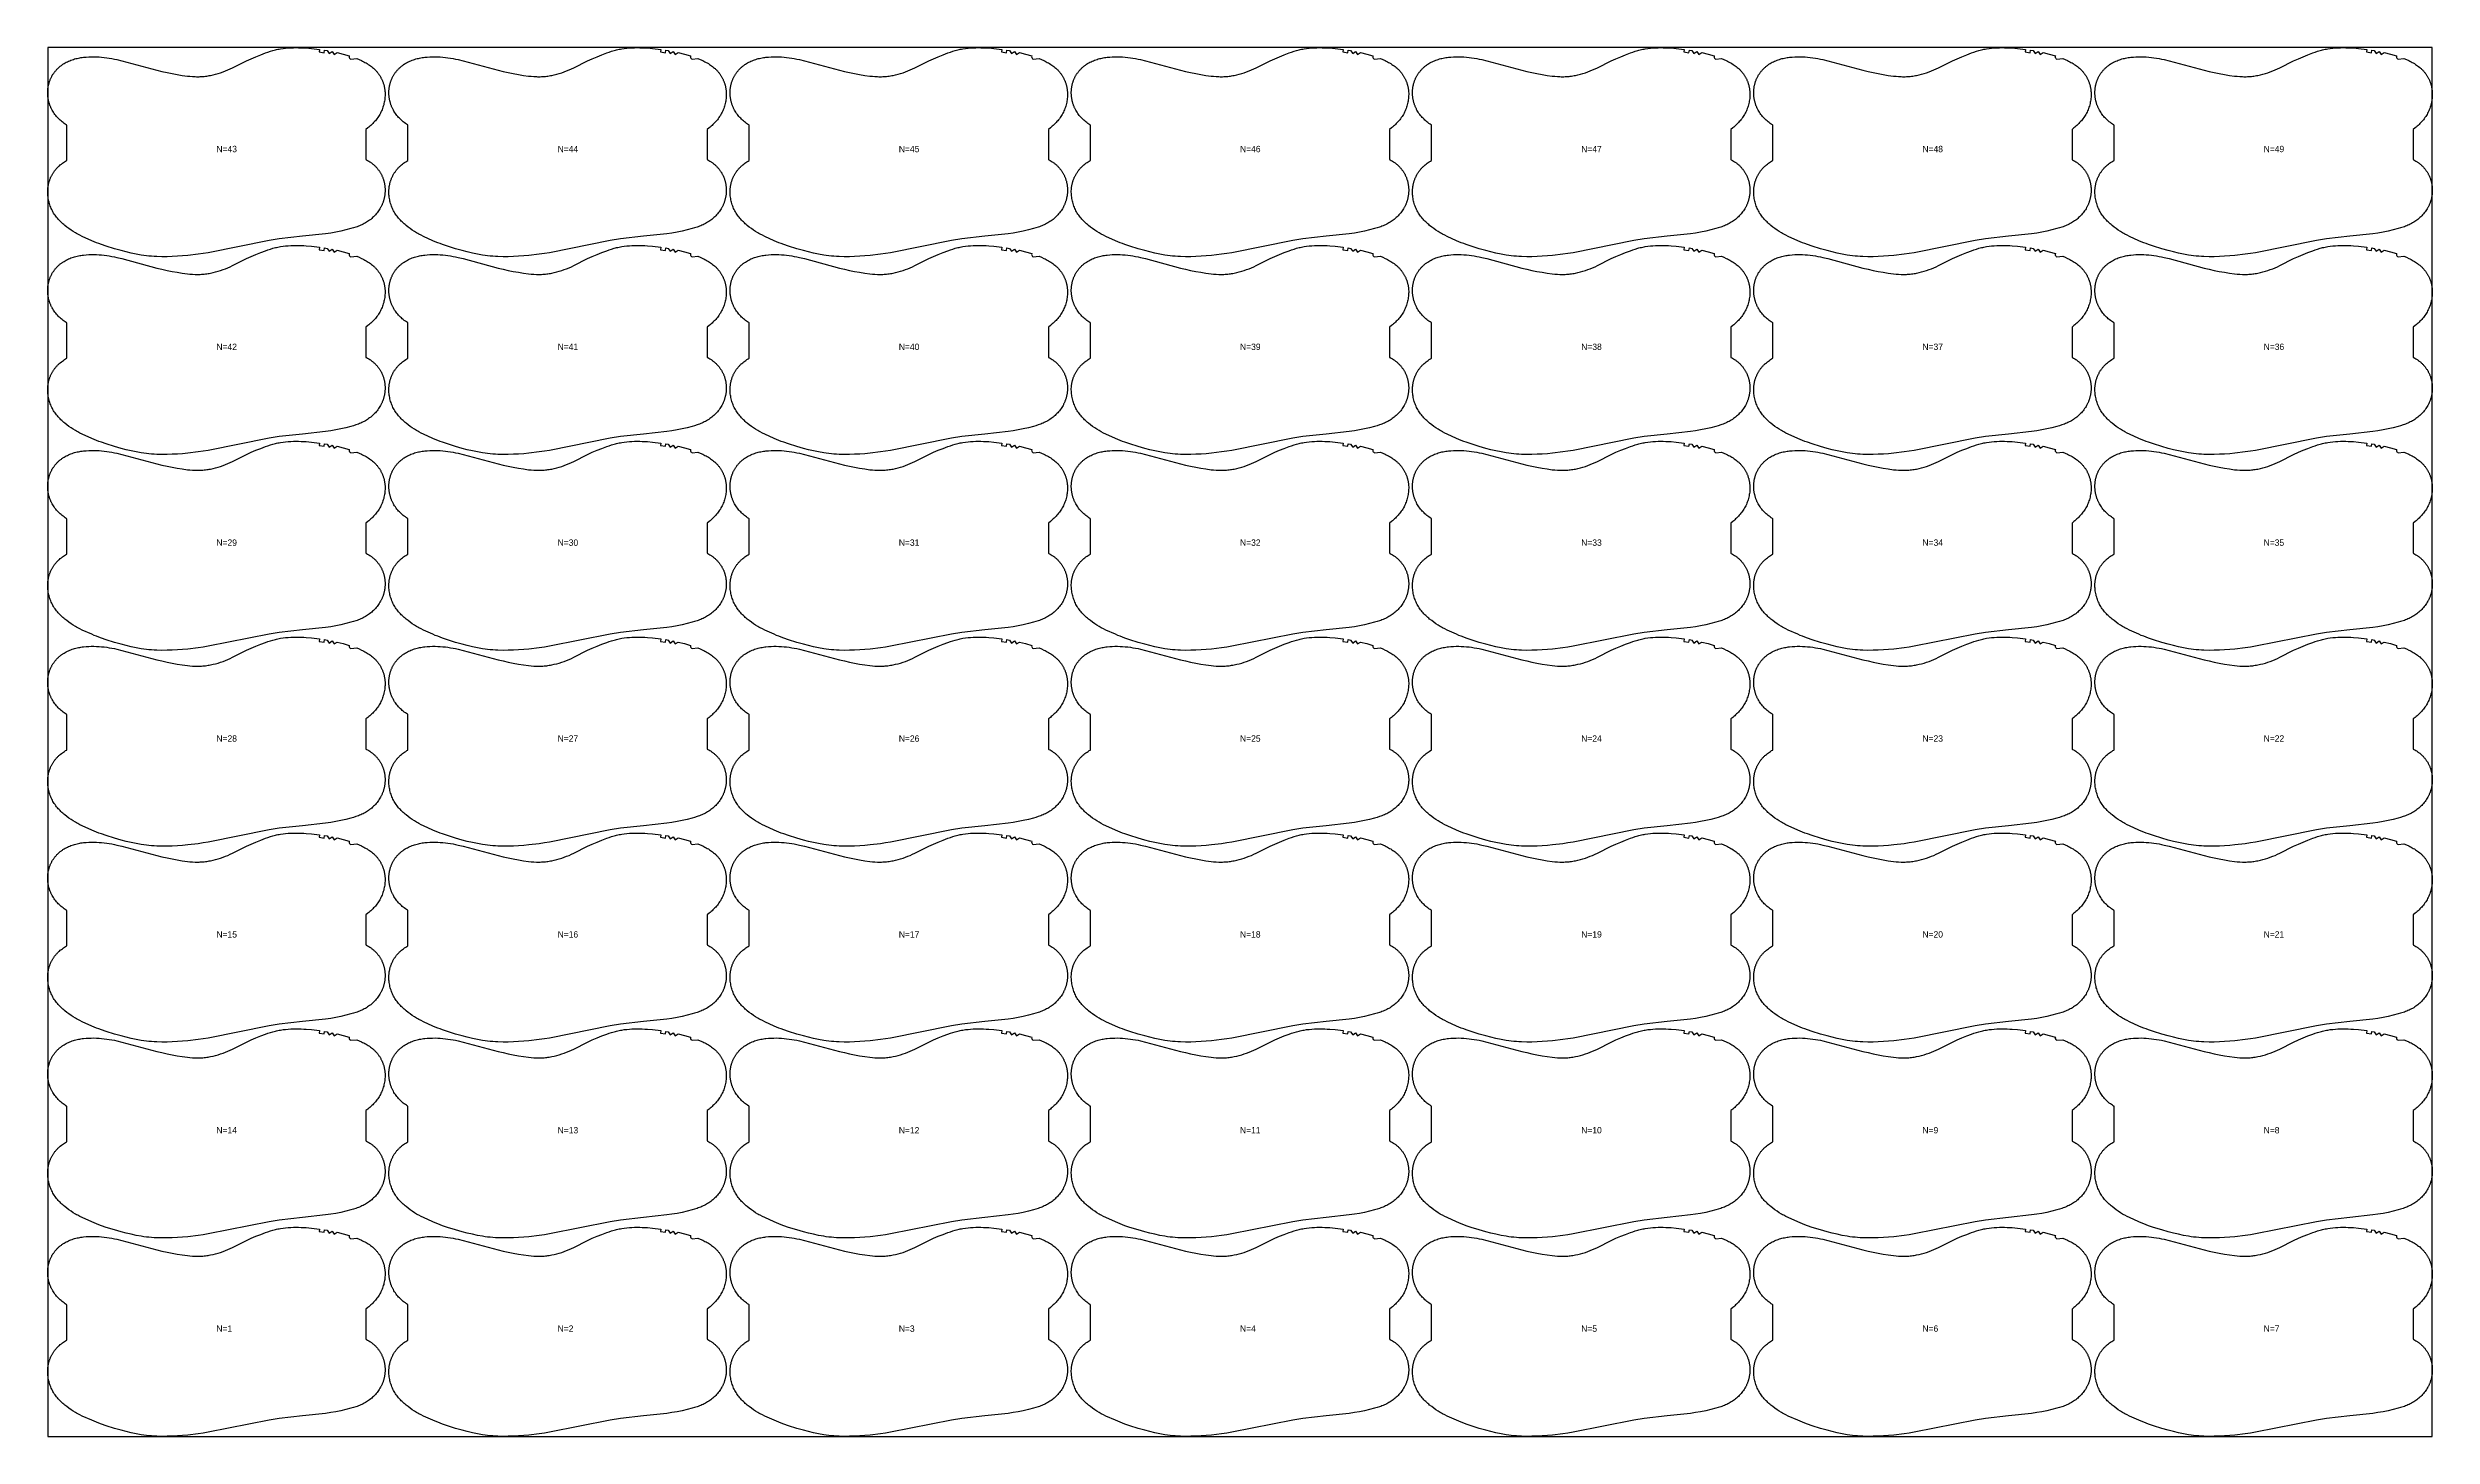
# Model space of a CAD drawing. Header units: inches. Extents: x 0 to 1874, y 0 to 1092.
import ezdxf

# ---------------------------------------------------------------- set-up
doc = ezdxf.new("R2010")
doc.units = ezdxf.units.IN

msp = doc.modelspace()

# ---------------------------------------------------------------- texts
at = {"layer": '1'}
for s, p in [('N=43', (132.5499, 1009.6922)), ('N=44', (400.6499, 1009.6922)), ('N=45', (668.7499, 1009.6922)), ('N=46', (936.8499, 1009.6922)), ('N=47', (1204.9499, 1009.6922)), ('N=48', (1473.0499, 1009.6922)), ('N=49', (1741.1499, 1009.6922)), ('N=42', (132.5499, 854.1922)), ('N=41', (400.6499, 854.1922)), ('N=40', (668.7499, 854.1922)), ('N=39', (936.8499, 854.1922)), ('N=38', (1204.9499, 854.1922)), ('N=37', (1473.0499, 854.1922)), ('N=36', (1741.1499, 854.1922)), ('N=29', (132.5499, 700.1922)), ('N=30', (400.6499, 700.1922)), ('N=31', (668.7499, 700.1922)), ('N=32', (936.8499, 700.1922)), ('N=33', (1204.9499, 700.1922)), ('N=34', (1473.0499, 700.1922)), ('N=35', (1741.1499, 700.1922)), ('N=28', (132.5499, 546.1922)), ('N=27', (400.6499, 546.1922)), ('N=26', (668.7499, 546.1922)), ('N=25', (936.8499, 546.1922)), ('N=24', (1204.9499, 546.1922)), ('N=23', (1473.0499, 546.1922)), ('N=22', (1741.1499, 546.1922)), ('N=15', (132.5499, 392.1922)), ('N=16', (400.6499, 392.1922)), ('N=17', (668.7499, 392.1922)), ('N=18', (936.8499, 392.1922)), ('N=19', (1204.9499, 392.1922)), ('N=20', (1473.0499, 392.1922)), ('N=21', (1741.1499, 392.1922)), ('N=14', (132.5499, 238.1922)), ('N=13', (400.6499, 238.1922)), ('N=12', (668.7499, 238.1922)), ('N=11', (936.8499, 238.1922)), ('N=10', (1204.9499, 238.1922)), ('N=9', (1473.0499, 238.1922)), ('N=8', (1741.1499, 238.1922)), ('N=1', (132.5499, 82.1922)), ('N=2', (400.6499, 82.1922)), ('N=3', (668.7499, 82.1922)), ('N=4', (936.8499, 82.1922)), ('N=5', (1204.9499, 82.1922)), ('N=6', (1473.0499, 82.1922)), ('N=7', (1741.1499, 82.1922))]:
    msp.add_text(s, height=5, dxfattribs=at).set_placement(p)

# ---------------------------------------------------------------- linework, layer by layer
at = {"layer": '1'}
for points in [[(0, 0), (1873.6998, 0), (1873.6998, 1091.8845), (0, 1091.8845), (0, 0)], [(238.2571, 1082.9172), (242.8323, 1083.3646), (244.7064, 1082.5794), (246.5533, 1081.7323), (247.4652, 1081.2841), (248.3686, 1080.8186), (249.263, 1080.3352), (250.1478, 1079.8334), (251.0221, 1079.3125), (251.8843, 1078.7714), (252.7323, 1078.2089), (253.5641, 1077.6239), (254.3776, 1077.0152), (255.1709, 1076.3816), (255.9419, 1075.7221), (256.3184, 1075.3822), (256.6886, 1075.0353), (257.0523, 1074.6815), (257.4093, 1074.3207), (257.7594, 1073.9531), (258.1027, 1073.5789), (258.439, 1073.1982), (258.7681, 1072.8113), (259.09, 1072.4181), (259.4046, 1072.019), (259.7117, 1071.614), (260.0113, 1071.2033), (260.3032, 1070.787), (260.5873, 1070.3654), (260.8635, 1069.9385), (261.1318, 1069.5066), (261.392, 1069.0697), (261.6439, 1068.628), (261.8875, 1068.1817), (262.1228, 1067.731), (262.3496, 1067.276), (262.5678, 1066.8168), (262.7775, 1066.3537), (262.9784, 1065.8868), (263.1706, 1065.4162), (263.354, 1064.9422), (263.5285, 1064.4649), (263.6941, 1063.9845), (263.8506, 1063.5011), (263.9979, 1063.0149), (264.1361, 1062.5261), (264.2651, 1062.0348), (264.3847, 1061.5412), (264.4949, 1061.0455), (264.5957, 1060.5478), (264.6871, 1060.0483), (264.7691, 1059.5472), (264.8419, 1059.0446), (264.9055, 1058.5407), (264.96, 1058.0357), (265.0055, 1057.5297), (265.042, 1057.0229), (265.0884, 1056.0076), (265.0998, 1054.9911), (265.0768, 1053.9747), (265.0199, 1052.9598), (264.9297, 1051.9476), (264.8068, 1050.939), (264.6517, 1049.935), (264.4647, 1048.9362), (264.2466, 1047.9437), (263.9976, 1046.9581), (263.7184, 1045.9804), (263.4095, 1045.0113), (263.0712, 1044.0519), (262.7037, 1043.1032), (262.307, 1042.1665), (261.8811, 1041.2432), (261.426, 1040.3344), (260.9417, 1039.4414), (260.4283, 1038.5655), (259.8858, 1037.708), (259.3144, 1036.8697), (258.7158, 1036.0506), (258.0917, 1035.2501), (257.444, 1034.4677), (256.7746, 1033.703), (256.0852, 1032.9555), (255.3777, 1032.2246), (254.6539, 1031.5099), (253.9155, 1030.8109), (253.1635, 1030.1272), (252.3984, 1029.4581), (251.6212, 1028.8033), (250.0998, 1027.5878), (250.0998, 1003.8795), (250.5064, 1003.6734), (251.3975, 1003.1844), (252.2719, 1002.6657), (253.1282, 1002.1176), (253.5491, 1001.8326), (253.965, 1001.5402), (254.3755, 1001.2407), (254.7806, 1000.9339), (255.1801, 1000.6198), (255.5738, 1000.2986), (255.9614, 999.9703), (256.3429, 999.6348), (256.718, 999.2922), (257.0866, 998.9426), (257.4484, 998.5859), (257.8033, 998.2223), (258.1512, 997.8519), (258.492, 997.4749), (258.8255, 997.0914), (259.1516, 996.7016), (259.4701, 996.3055), (259.7808, 995.9035), (260.0838, 995.4955), (260.3787, 995.0817), (260.6656, 994.6623), (260.9442, 994.2374), (261.2143, 993.8071), (261.476, 993.3716), (261.729, 992.9311), (261.9731, 992.4857), (262.2084, 992.0355), (262.4346, 991.5807), (262.6519, 991.1215), (262.8601, 990.6581), (263.0592, 990.1907), (263.2492, 989.7194), (263.4301, 989.2446), (263.6018, 988.7663), (263.7643, 988.2848), (263.9176, 987.8003), (264.0616, 987.3129), (264.1963, 986.8229), (264.3217, 986.3304), (264.4377, 985.8356), (264.5443, 985.3388), (264.6416, 984.8401), (264.7293, 984.3397), (264.8077, 983.8377), (264.8767, 983.3345), (264.9363, 982.83), (264.9866, 982.3245), (265.0277, 981.8181), (265.0595, 981.311), (265.0821, 980.8034), (265.0955, 980.2954), (265.0998, 979.7872), (265.095, 979.279), (265.0811, 978.7709), (265.0582, 978.2631), (265.0263, 977.7557), (264.9855, 977.2489), (264.9357, 976.743), (264.8771, 976.2379), (264.8096, 975.734), (264.7332, 975.2313), (264.6479, 974.7302), (264.5538, 974.2306), (264.4509, 973.7328), (264.3391, 973.237), (264.2185, 972.7433), (264.0891, 972.2519), (263.9509, 971.763), (263.8039, 971.2767), (263.6481, 970.7933), (263.4835, 970.3128), (263.3101, 969.8355), (263.128, 969.3615), (262.9371, 968.8909), (262.7375, 968.4241), (262.5294, 967.9609), (262.3127, 967.5017), (262.0878, 967.0464), (261.8547, 966.5951), (261.6136, 966.1479), (261.1079, 965.2665), (260.572, 964.4027), (260.0069, 963.5573), (259.4139, 962.7312), (258.7941, 961.9251), (258.1487, 961.1396), (257.4785, 960.3755), (256.7843, 959.6333), (256.0669, 958.9135), (255.3272, 958.2168), (254.566, 957.5436), (253.784, 956.8947), (252.9821, 956.2704), (252.1612, 955.6714), (251.3221, 955.0978), (250.4661, 954.5498), (249.5941, 954.0274), (248.7071, 953.5308), (247.8063, 953.0601), (246.8927, 952.6154), (245.9672, 952.1968), (245.0311, 951.8041), (244.0854, 951.4351), (243.1312, 951.0875), (242.1698, 950.7589), (240.2298, 950.1487), (238.2747, 949.5852), (234.3435, 948.5467), (230.3869, 947.6186), (226.4039, 946.8046), (222.3975, 946.1154), (218.3721, 945.5532), (200.1828, 943.607), (182.0039, 941.5666), (173.9798, 940.2582), (126.1457, 930.6918), (122.1333, 930.0404), (118.1089, 929.4638), (110.0365, 928.4962), (105.9877, 928.1333), (101.9321, 927.8539), (97.872, 927.6533), (93.8085, 927.5325), (89.743, 927.5), (85.679, 927.5871), (83.649, 927.6866), (81.6214, 927.8262), (79.5972, 928.0068), (77.5771, 928.2294), (75.5621, 928.4942), (73.5524, 928.7985), (69.5499, 929.5119), (65.5709, 930.3441), (61.6141, 931.2759), (57.6781, 932.2926), (52.448, 933.7795), (46.0015, 935.8073), (42.1496, 937.1108), (40.2383, 937.8019), (38.342, 938.5306), (36.4629, 939.3018), (34.5975, 940.1069), (27.188, 943.464), (25.3594, 944.3504), (23.5572, 945.2863), (22.6686, 945.7777), (21.789, 946.2851), (20.0562, 947.3457), (18.3583, 948.4632), (16.695, 949.6326), (15.0668, 950.8505), (13.4786, 952.1194), (12.7013, 952.7743), (11.9363, 953.4433), (11.1842, 954.1271), (10.4459, 954.826), (9.7221, 955.5407), (9.0146, 956.2716), (8.3252, 957.0191), (7.6557, 957.7839), (7.0081, 958.5662), (6.384, 959.3667), (5.7853, 960.1859), (5.214, 961.0241), (4.6715, 961.8817), (4.158, 962.7576), (3.6738, 963.6505), (3.2187, 964.5593), (2.7928, 965.4827), (2.396, 966.4193), (2.0285, 967.368), (1.6903, 968.3275), (1.3813, 969.2965), (1.1021, 970.2742), (0.8532, 971.2598), (0.635, 972.2524), (0.4481, 973.2511), (0.2929, 974.2552), (0.17, 975.2637), (0.0799, 976.2759), (0.023, 977.2908), (0, 978.3072), (0.0114, 979.3237), (0.0578, 980.339), (0.0943, 980.8458), (0.1397, 981.3518), (0.1942, 981.8568), (0.2579, 982.3607), (0.3306, 982.8633), (0.4127, 983.3644), (0.5041, 983.8639), (0.6048, 984.3616), (0.7151, 984.8573), (0.8347, 985.3509), (0.9636, 985.8422), (1.1018, 986.331), (1.2492, 986.8172), (1.4057, 987.3006), (1.5712, 987.781), (1.7457, 988.2583), (1.9291, 988.7323), (2.1214, 989.2029), (2.3223, 989.6698), (2.532, 990.1329), (2.7502, 990.5921), (2.977, 991.0471), (3.2122, 991.4979), (3.4559, 991.9441), (3.7078, 992.3858), (3.968, 992.8227), (4.2362, 993.2546), (4.5125, 993.6815), (4.7966, 994.1032), (5.0885, 994.5194), (5.3881, 994.9301), (5.6952, 995.3351), (6.0098, 995.7342), (6.3317, 996.1274), (6.6608, 996.5144), (6.9971, 996.895), (7.3403, 997.2692), (7.6905, 997.6368), (8.0475, 997.9976), (8.4111, 998.3515), (8.7813, 998.6983), (9.1579, 999.0382), (9.9289, 999.6977), (10.7222, 1000.3313), (11.5357, 1000.94), (12.3675, 1001.525), (13.2155, 1002.0875), (14.0777, 1002.6286), (14.952, 1003.1496), (15, 1003.1768), (15, 1031.0143), (14.6337, 1031.2337), (13.7777, 1031.7817), (12.9386, 1032.3553), (12.1177, 1032.9543), (11.3158, 1033.5785), (10.5338, 1034.2275), (9.7725, 1034.9007), (9.0328, 1035.5974), (8.3155, 1036.3172), (7.6213, 1037.0594), (6.9511, 1037.8235), (6.3057, 1038.6089), (5.6859, 1039.4151), (5.0929, 1040.2412), (4.5278, 1041.0865), (3.9919, 1041.9503), (3.4862, 1042.8318), (3.2451, 1043.279), (3.012, 1043.7302), (2.7871, 1044.1856), (2.5704, 1044.6448), (2.3622, 1045.1079), (2.1626, 1045.5748), (1.9718, 1046.0453), (1.7897, 1046.5193), (1.6163, 1046.9967), (1.4517, 1047.4772), (1.2959, 1047.9606), (1.1489, 1048.4469), (1.0107, 1048.9358), (0.8813, 1049.4272), (0.7607, 1049.9209), (0.6489, 1050.4167), (0.546, 1050.9145), (0.4519, 1051.414), (0.3666, 1051.9152), (0.2902, 1052.4179), (0.2227, 1052.9218), (0.164, 1053.4268), (0.1143, 1053.9328), (0.0734, 1054.4396), (0.0416, 1054.947), (0.0187, 1055.4548), (0.0048, 1055.9629), (0, 1056.4711), (0.0043, 1056.9793), (0.0177, 1057.4873), (0.0403, 1057.9949), (0.0721, 1058.502), (0.1132, 1059.0084), (0.1635, 1059.5139), (0.2231, 1060.0183), (0.2921, 1060.5216), (0.3705, 1061.0236), (0.4582, 1061.524), (0.5554, 1062.0227), (0.6621, 1062.5195), (0.7781, 1063.0143), (0.9035, 1063.5068), (1.0382, 1063.9968), (1.1822, 1064.4842), (1.3355, 1064.9687), (1.498, 1065.4502), (1.6697, 1065.9285), (1.8506, 1066.4033), (2.0406, 1066.8745), (2.2397, 1067.3419), (2.4479, 1067.8053), (2.6652, 1068.2645), (2.8914, 1068.7193), (3.1266, 1069.1696), (3.3708, 1069.615), (3.6238, 1070.0555), (3.8854, 1070.491), (4.1556, 1070.9212), (4.4342, 1071.3461), (4.721, 1071.7656), (5.016, 1072.1793), (5.3189, 1072.5873), (5.6297, 1072.9894), (5.9482, 1073.3855), (6.2743, 1073.7753), (6.6078, 1074.1588), (6.9485, 1074.5358), (7.2965, 1074.9062), (7.6514, 1075.2698), (8.0132, 1075.6265), (8.3818, 1075.9761), (8.7569, 1076.3187), (9.1383, 1076.6542), (9.526, 1076.9825), (9.9197, 1077.3037), (10.3191, 1077.6177), (10.7243, 1077.9245), (11.1348, 1078.2241), (11.5506, 1078.5164), (11.9715, 1078.8015), (12.8279, 1079.3496), (13.7023, 1079.8683), (14.5934, 1080.3573), (15.4997, 1080.8166), (16.4201, 1081.2465), (17.3535, 1081.6475), (18.2987, 1082.0199), (19.2545, 1082.3644), (20.22, 1082.6812), (21.194, 1082.9709), (22.1754, 1083.2339), (23.1631, 1083.4708), (24.1564, 1083.6827), (25.1547, 1083.871), (26.1573, 1084.0369), (27.1634, 1084.1818), (28.1726, 1084.3068), (30.1971, 1084.5026), (32.2262, 1084.6332), (34.2577, 1084.7014), (36.2898, 1084.7085), (38.3211, 1084.6558), (40.3501, 1084.5451), (42.3758, 1084.3803), (44.3974, 1084.1661), (46.414, 1083.9068), (48.4249, 1083.6062), (50.4289, 1083.2642), (52.425, 1082.8802), (54.4119, 1082.4532), (58.359, 1081.4839), (85.8508, 1074.1333), (89.8023, 1073.1778), (93.7703, 1072.2938), (97.7548, 1071.4874), (101.7536, 1070.7558), (105.7653, 1070.102), (109.7943, 1069.5607), (111.8166, 1069.3466), (113.8431, 1069.1825), (115.8726, 1069.0798), (116.8881, 1069.055), (117.9037, 1069.0498), (118.9193, 1069.0652), (119.9346, 1069.1013), (120.9492, 1069.1576), (121.9626, 1069.2338), (122.9745, 1069.3295), (123.9844, 1069.4444), (124.9921, 1069.5782), (125.997, 1069.7304), (126.9988, 1069.9007), (127.9974, 1070.0886), (129.9843, 1070.5152), (131.9568, 1071.006), (133.9138, 1071.5569), (135.854, 1072.1646), (137.7755, 1072.8289), (139.6757, 1073.5501), (141.5524, 1074.3289), (143.4047, 1075.1633), (145.2371, 1076.0418), (156.1331, 1081.5222), (159.8305, 1083.2112), (163.5734, 1084.7984), (167.3508, 1086.299), (171.1615, 1087.7156), (173.0803, 1088.3897), (175.0107, 1089.0281), (176.9556, 1089.6162), (177.9344, 1089.8869), (178.9179, 1090.1396), (179.9064, 1090.3728), (180.8995, 1090.5867), (181.8968, 1090.7819), (182.8977, 1090.9589), (184.9085, 1091.2605), (186.9282, 1091.496), (188.9533, 1091.67), (190.9821, 1091.7885), (193.0135, 1091.8579), (195.0461, 1091.8845), (197.0789, 1091.8735), (199.1109, 1091.8256), (201.1416, 1091.7405), (203.1702, 1091.6178), (207.2195, 1091.2652), (213.5677, 1090.497), (213.2964, 1088.5155), (217.2127, 1087.9389), (217.5249, 1089.9144), (219.4986, 1089.591), (221.1095, 1087.2769), (223.4335, 1088.8726), (224.9794, 1086.5165), (227.3466, 1088.0443), (232.1847, 1086.7868), (236.9967, 1085.4325), (236.8989, 1084.819), (236.9938, 1084.205), (237.2721, 1083.6496), (237.7071, 1083.2061), (238.2571, 1082.9172)], [(506.3571, 1082.9172), (510.9323, 1083.3646), (512.8064, 1082.5794), (514.6533, 1081.7323), (515.5652, 1081.2841), (516.4686, 1080.8186), (517.363, 1080.3352), (518.2478, 1079.8334), (519.1221, 1079.3125), (519.9843, 1078.7714), (520.8323, 1078.2089), (521.6641, 1077.6239), (522.4776, 1077.0152), (523.2709, 1076.3816), (524.0419, 1075.7221), (524.4184, 1075.3822), (524.7886, 1075.0353), (525.1523, 1074.6815), (525.5093, 1074.3207), (525.8594, 1073.9531), (526.2027, 1073.5789), (526.539, 1073.1982), (526.8681, 1072.8113), (527.19, 1072.4181), (527.5046, 1072.019), (527.8117, 1071.614), (528.1113, 1071.2033), (528.4032, 1070.787), (528.6873, 1070.3654), (528.9635, 1069.9385), (529.2318, 1069.5066), (529.492, 1069.0697), (529.7439, 1068.628), (529.9875, 1068.1817), (530.2228, 1067.731), (530.4496, 1067.276), (530.6678, 1066.8168), (530.8775, 1066.3537), (531.0784, 1065.8868), (531.2706, 1065.4162), (531.454, 1064.9422), (531.6285, 1064.4649), (531.7941, 1063.9845), (531.9506, 1063.5011), (532.0979, 1063.0149), (532.2361, 1062.5261), (532.3651, 1062.0348), (532.4847, 1061.5412), (532.5949, 1061.0455), (532.6957, 1060.5478), (532.7871, 1060.0483), (532.8691, 1059.5472), (532.9419, 1059.0446), (533.0055, 1058.5407), (533.06, 1058.0357), (533.1055, 1057.5297), (533.142, 1057.0229), (533.1884, 1056.0076), (533.1998, 1054.9911), (533.1768, 1053.9747), (533.1199, 1052.9598), (533.0297, 1051.9476), (532.9068, 1050.939), (532.7517, 1049.935), (532.5647, 1048.9362), (532.3466, 1047.9437), (532.0976, 1046.9581), (531.8184, 1045.9804), (531.5095, 1045.0113), (531.1712, 1044.0519), (530.8037, 1043.1032), (530.407, 1042.1665), (529.9811, 1041.2432), (529.526, 1040.3344), (529.0417, 1039.4414), (528.5283, 1038.5655), (527.9858, 1037.708), (527.4144, 1036.8697), (526.8158, 1036.0506), (526.1917, 1035.2501), (525.544, 1034.4677), (524.8746, 1033.703), (524.1852, 1032.9555), (523.4777, 1032.2246), (522.7539, 1031.5099), (522.0155, 1030.8109), (521.2635, 1030.1272), (520.4984, 1029.4581), (519.7212, 1028.8033), (518.1998, 1027.5878), (518.1998, 1003.8795), (518.6064, 1003.6734), (519.4975, 1003.1844), (520.3719, 1002.6657), (521.2282, 1002.1176), (521.6491, 1001.8326), (522.065, 1001.5402), (522.4755, 1001.2407), (522.8806, 1000.9339), (523.2801, 1000.6198), (523.6738, 1000.2986), (524.0614, 999.9703), (524.4429, 999.6348), (524.818, 999.2922), (525.1866, 998.9426), (525.5484, 998.5859), (525.9033, 998.2223), (526.2512, 997.8519), (526.592, 997.4749), (526.9255, 997.0914), (527.2516, 996.7016), (527.5701, 996.3055), (527.8808, 995.9035), (528.1838, 995.4955), (528.4787, 995.0817), (528.7656, 994.6623), (529.0442, 994.2374), (529.3143, 993.8071), (529.576, 993.3716), (529.829, 992.9311), (530.0731, 992.4857), (530.3084, 992.0355), (530.5346, 991.5807), (530.7519, 991.1215), (530.9601, 990.6581), (531.1592, 990.1907), (531.3492, 989.7194), (531.5301, 989.2446), (531.7018, 988.7663), (531.8643, 988.2848), (532.0176, 987.8003), (532.1616, 987.3129), (532.2963, 986.8229), (532.4217, 986.3304), (532.5377, 985.8356), (532.6443, 985.3388), (532.7416, 984.8401), (532.8293, 984.3397), (532.9077, 983.8377), (532.9767, 983.3345), (533.0363, 982.83), (533.0866, 982.3245), (533.1277, 981.8181), (533.1595, 981.311), (533.1821, 980.8034), (533.1955, 980.2954), (533.1998, 979.7872), (533.195, 979.279), (533.1811, 978.7709), (533.1582, 978.2631), (533.1263, 977.7557), (533.0855, 977.2489), (533.0357, 976.743), (532.9771, 976.2379), (532.9096, 975.734), (532.8332, 975.2313), (532.7479, 974.7302), (532.6538, 974.2306), (532.5509, 973.7328), (532.4391, 973.237), (532.3185, 972.7433), (532.1891, 972.2519), (532.0509, 971.763), (531.9039, 971.2767), (531.7481, 970.7933), (531.5835, 970.3128), (531.4101, 969.8355), (531.228, 969.3615), (531.0371, 968.8909), (530.8375, 968.4241), (530.6294, 967.9609), (530.4127, 967.5017), (530.1878, 967.0464), (529.9547, 966.5951), (529.7136, 966.1479), (529.2079, 965.2665), (528.672, 964.4027), (528.1069, 963.5573), (527.5139, 962.7312), (526.8941, 961.9251), (526.2487, 961.1396), (525.5785, 960.3755), (524.8843, 959.6333), (524.1669, 958.9135), (523.4272, 958.2168), (522.666, 957.5436), (521.884, 956.8947), (521.0821, 956.2704), (520.2612, 955.6714), (519.4221, 955.0978), (518.5661, 954.5498), (517.6941, 954.0274), (516.8071, 953.5308), (515.9063, 953.0601), (514.9927, 952.6154), (514.0672, 952.1968), (513.1311, 951.8041), (512.1854, 951.4351), (511.2312, 951.0875), (510.2698, 950.7589), (508.3298, 950.1487), (506.3747, 949.5852), (502.4435, 948.5467), (498.4869, 947.6186), (494.5039, 946.8046), (490.4975, 946.1154), (486.4721, 945.5532), (468.2828, 943.607), (450.1039, 941.5666), (442.0798, 940.2582), (394.2457, 930.6918), (390.2333, 930.0404), (386.2089, 929.4638), (378.1365, 928.4962), (374.0877, 928.1333), (370.0321, 927.8539), (365.972, 927.6533), (361.9085, 927.5325), (357.843, 927.5), (353.779, 927.5871), (351.749, 927.6866), (349.7214, 927.8262), (347.6972, 928.0068), (345.6771, 928.2294), (343.6621, 928.4942), (341.6524, 928.7985), (337.6499, 929.5119), (333.6709, 930.3441), (329.7141, 931.2759), (325.7781, 932.2926), (320.548, 933.7795), (314.1015, 935.8073), (310.2496, 937.1108), (308.3383, 937.8019), (306.442, 938.5306), (304.5629, 939.3018), (302.6975, 940.1069), (295.288, 943.464), (293.4594, 944.3504), (291.6572, 945.2863), (290.7686, 945.7777), (289.889, 946.2851), (288.1562, 947.3457), (286.4583, 948.4632), (284.795, 949.6326), (283.1668, 950.8505), (281.5786, 952.1194), (280.8013, 952.7743), (280.0363, 953.4433), (279.2842, 954.1271), (278.5459, 954.826), (277.8221, 955.5407), (277.1146, 956.2716), (276.4252, 957.0191), (275.7557, 957.7839), (275.1081, 958.5662), (274.484, 959.3667), (273.8853, 960.1859), (273.314, 961.0241), (272.7715, 961.8817), (272.258, 962.7576), (271.7738, 963.6505), (271.3187, 964.5593), (270.8928, 965.4827), (270.496, 966.4193), (270.1285, 967.368), (269.7903, 968.3275), (269.4813, 969.2965), (269.2021, 970.2742), (268.9532, 971.2598), (268.735, 972.2524), (268.5481, 973.2511), (268.3929, 974.2552), (268.27, 975.2637), (268.1799, 976.2759), (268.123, 977.2908), (268.1, 978.3072), (268.1114, 979.3237), (268.1578, 980.339), (268.1943, 980.8458), (268.2397, 981.3518), (268.2942, 981.8568), (268.3579, 982.3607), (268.4306, 982.8633), (268.5127, 983.3644), (268.6041, 983.8639), (268.7048, 984.3616), (268.8151, 984.8573), (268.9347, 985.3509), (269.0636, 985.8422), (269.2018, 986.331), (269.3492, 986.8172), (269.5057, 987.3006), (269.6712, 987.781), (269.8457, 988.2583), (270.0291, 988.7323), (270.2214, 989.2029), (270.4223, 989.6698), (270.632, 990.1329), (270.8502, 990.5921), (271.077, 991.0471), (271.3122, 991.4979), (271.5559, 991.9441), (271.8078, 992.3858), (272.068, 992.8227), (272.3362, 993.2546), (272.6125, 993.6815), (272.8966, 994.1032), (273.1885, 994.5194), (273.4881, 994.9301), (273.7952, 995.3351), (274.1098, 995.7342), (274.4317, 996.1274), (274.7608, 996.5144), (275.0971, 996.895), (275.4403, 997.2692), (275.7905, 997.6368), (276.1475, 997.9976), (276.5111, 998.3515), (276.8813, 998.6983), (277.2579, 999.0382), (278.0289, 999.6977), (278.8222, 1000.3313), (279.6357, 1000.94), (280.4675, 1001.525), (281.3155, 1002.0875), (282.1777, 1002.6286), (283.052, 1003.1496), (283.1, 1003.1768), (283.1, 1031.0143), (282.7337, 1031.2337), (281.8777, 1031.7817), (281.0386, 1032.3553), (280.2177, 1032.9543), (279.4158, 1033.5785), (278.6338, 1034.2275), (277.8725, 1034.9007), (277.1328, 1035.5974), (276.4155, 1036.3172), (275.7213, 1037.0594), (275.0511, 1037.8235), (274.4057, 1038.6089), (273.7859, 1039.4151), (273.1929, 1040.2412), (272.6278, 1041.0865), (272.0919, 1041.9503), (271.5862, 1042.8318), (271.3451, 1043.279), (271.112, 1043.7302), (270.8871, 1044.1856), (270.6704, 1044.6448), (270.4622, 1045.1079), (270.2626, 1045.5748), (270.0718, 1046.0453), (269.8897, 1046.5193), (269.7163, 1046.9967), (269.5517, 1047.4772), (269.3959, 1047.9606), (269.2489, 1048.4469), (269.1107, 1048.9358), (268.9813, 1049.4272), (268.8607, 1049.9209), (268.7489, 1050.4167), (268.646, 1050.9145), (268.5519, 1051.414), (268.4666, 1051.9152), (268.3902, 1052.4179), (268.3227, 1052.9218), (268.264, 1053.4268), (268.2143, 1053.9328), (268.1734, 1054.4396), (268.1416, 1054.947), (268.1187, 1055.4548), (268.1048, 1055.9629), (268.1, 1056.4711), (268.1043, 1056.9793), (268.1177, 1057.4873), (268.1403, 1057.9949), (268.1721, 1058.502), (268.2132, 1059.0084), (268.2635, 1059.5139), (268.3231, 1060.0183), (268.3921, 1060.5216), (268.4705, 1061.0236), (268.5582, 1061.524), (268.6554, 1062.0227), (268.7621, 1062.5195), (268.8781, 1063.0143), (269.0035, 1063.5068), (269.1382, 1063.9968), (269.2822, 1064.4842), (269.4355, 1064.9687), (269.598, 1065.4502), (269.7697, 1065.9285), (269.9506, 1066.4033), (270.1406, 1066.8745), (270.3397, 1067.3419), (270.5479, 1067.8053), (270.7652, 1068.2645), (270.9914, 1068.7193), (271.2266, 1069.1696), (271.4708, 1069.615), (271.7238, 1070.0555), (271.9854, 1070.491), (272.2556, 1070.9212), (272.5342, 1071.3461), (272.821, 1071.7656), (273.116, 1072.1793), (273.4189, 1072.5873), (273.7297, 1072.9894), (274.0482, 1073.3855), (274.3743, 1073.7753), (274.7078, 1074.1588), (275.0485, 1074.5358), (275.3965, 1074.9062), (275.7514, 1075.2698), (276.1132, 1075.6265), (276.4818, 1075.9761), (276.8569, 1076.3187), (277.2383, 1076.6542), (277.626, 1076.9825), (278.0197, 1077.3037), (278.4191, 1077.6177), (278.8243, 1077.9245), (279.2348, 1078.2241), (279.6506, 1078.5164), (280.0715, 1078.8015), (280.9279, 1079.3496), (281.8023, 1079.8683), (282.6934, 1080.3573), (283.5997, 1080.8166), (284.5201, 1081.2465), (285.4535, 1081.6475), (286.3987, 1082.0199), (287.3545, 1082.3644), (288.32, 1082.6812), (289.294, 1082.9709), (290.2754, 1083.2339), (291.2631, 1083.4708), (292.2564, 1083.6827), (293.2547, 1083.871), (294.2573, 1084.0369), (295.2634, 1084.1818), (296.2726, 1084.3068), (298.2971, 1084.5026), (300.3262, 1084.6332), (302.3577, 1084.7014), (304.3898, 1084.7085), (306.4211, 1084.6558), (308.4501, 1084.5451), (310.4758, 1084.3803), (312.4974, 1084.1661), (314.514, 1083.9068), (316.5249, 1083.6062), (318.5289, 1083.2642), (320.525, 1082.8802), (322.5119, 1082.4532), (326.459, 1081.4839), (353.9508, 1074.1333), (357.9023, 1073.1778), (361.8703, 1072.2938), (365.8548, 1071.4874), (369.8536, 1070.7558), (373.8653, 1070.102), (377.8943, 1069.5607), (379.9166, 1069.3466), (381.9431, 1069.1825), (383.9726, 1069.0798), (384.9881, 1069.055), (386.0037, 1069.0498), (387.0193, 1069.0652), (388.0346, 1069.1013), (389.0492, 1069.1576), (390.0626, 1069.2338), (391.0745, 1069.3295), (392.0844, 1069.4444), (393.0921, 1069.5782), (394.097, 1069.7304), (395.0988, 1069.9007), (396.0974, 1070.0886), (398.0843, 1070.5152), (400.0568, 1071.006), (402.0138, 1071.5569), (403.954, 1072.1646), (405.8755, 1072.8289), (407.7757, 1073.5501), (409.6524, 1074.3289), (411.5047, 1075.1633), (413.3371, 1076.0418), (424.2331, 1081.5222), (427.9305, 1083.2112), (431.6734, 1084.7984), (435.4508, 1086.299), (439.2615, 1087.7156), (441.1803, 1088.3897), (443.1107, 1089.0281), (445.0556, 1089.6162), (446.0344, 1089.8869), (447.0179, 1090.1396), (448.0064, 1090.3728), (448.9995, 1090.5867), (449.9968, 1090.7819), (450.9977, 1090.9589), (453.0085, 1091.2605), (455.0282, 1091.496), (457.0533, 1091.67), (459.0821, 1091.7885), (461.1135, 1091.8579), (463.1461, 1091.8845), (465.1789, 1091.8735), (467.2109, 1091.8256), (469.2416, 1091.7405), (471.2702, 1091.6178), (475.3195, 1091.2652), (481.6677, 1090.497), (481.3964, 1088.5155), (485.3127, 1087.9389), (485.6249, 1089.9144), (487.5986, 1089.591), (489.2095, 1087.2769), (491.5335, 1088.8726), (493.0794, 1086.5165), (495.4466, 1088.0443), (500.2847, 1086.7868), (505.0967, 1085.4325), (504.9989, 1084.819), (505.0938, 1084.205), (505.3721, 1083.6496), (505.8071, 1083.2061), (506.3571, 1082.9172)], [(774.4571, 1082.9172), (779.0323, 1083.3646), (780.9064, 1082.5794), (782.7533, 1081.7323), (783.6652, 1081.2841), (784.5686, 1080.8186), (785.463, 1080.3352), (786.3478, 1079.8334), (787.2221, 1079.3125), (788.0843, 1078.7714), (788.9323, 1078.2089), (789.7641, 1077.6239), (790.5776, 1077.0152), (791.3709, 1076.3816), (792.1419, 1075.7221), (792.5184, 1075.3822), (792.8886, 1075.0353), (793.2523, 1074.6815), (793.6093, 1074.3207), (793.9594, 1073.9531), (794.3027, 1073.5789), (794.639, 1073.1982), (794.9681, 1072.8113), (795.29, 1072.4181), (795.6046, 1072.019), (795.9117, 1071.614), (796.2113, 1071.2033), (796.5032, 1070.787), (796.7873, 1070.3654), (797.0635, 1069.9385), (797.3318, 1069.5066), (797.592, 1069.0697), (797.8439, 1068.628), (798.0875, 1068.1817), (798.3228, 1067.731), (798.5496, 1067.276), (798.7678, 1066.8168), (798.9775, 1066.3537), (799.1784, 1065.8868), (799.3706, 1065.4162), (799.554, 1064.9422), (799.7285, 1064.4649), (799.8941, 1063.9845), (800.0506, 1063.5011), (800.1979, 1063.0149), (800.3361, 1062.5261), (800.4651, 1062.0348), (800.5847, 1061.5412), (800.6949, 1061.0455), (800.7957, 1060.5478), (800.8871, 1060.0483), (800.9691, 1059.5472), (801.0419, 1059.0446), (801.1055, 1058.5407), (801.16, 1058.0357), (801.2055, 1057.5297), (801.242, 1057.0229), (801.2884, 1056.0076), (801.2998, 1054.9911), (801.2768, 1053.9747), (801.2199, 1052.9598), (801.1297, 1051.9476), (801.0068, 1050.939), (800.8517, 1049.935), (800.6647, 1048.9362), (800.4466, 1047.9437), (800.1976, 1046.9581), (799.9184, 1045.9804), (799.6095, 1045.0113), (799.2712, 1044.0519), (798.9037, 1043.1032), (798.507, 1042.1665), (798.0811, 1041.2432), (797.626, 1040.3344), (797.1417, 1039.4414), (796.6283, 1038.5655), (796.0858, 1037.708), (795.5144, 1036.8697), (794.9158, 1036.0506), (794.2917, 1035.2501), (793.644, 1034.4677), (792.9746, 1033.703), (792.2852, 1032.9555), (791.5777, 1032.2246), (790.8539, 1031.5099), (790.1155, 1030.8109), (789.3635, 1030.1272), (788.5984, 1029.4581), (787.8212, 1028.8033), (786.2998, 1027.5878), (786.2998, 1003.8795), (786.7064, 1003.6734), (787.5975, 1003.1844), (788.4719, 1002.6657), (789.3282, 1002.1176), (789.7491, 1001.8326), (790.165, 1001.5402), (790.5755, 1001.2407), (790.9806, 1000.9339), (791.3801, 1000.6198), (791.7738, 1000.2986), (792.1614, 999.9703), (792.5429, 999.6348), (792.918, 999.2922), (793.2866, 998.9426), (793.6484, 998.5859), (794.0033, 998.2223), (794.3512, 997.8519), (794.692, 997.4749), (795.0255, 997.0914), (795.3516, 996.7016), (795.6701, 996.3055), (795.9808, 995.9035), (796.2838, 995.4955), (796.5787, 995.0817), (796.8656, 994.6623), (797.1442, 994.2374), (797.4143, 993.8071), (797.676, 993.3716), (797.929, 992.9311), (798.1731, 992.4857), (798.4084, 992.0355), (798.6346, 991.5807), (798.8519, 991.1215), (799.0601, 990.6581), (799.2592, 990.1907), (799.4492, 989.7194), (799.6301, 989.2446), (799.8018, 988.7663), (799.9643, 988.2848), (800.1176, 987.8003), (800.2616, 987.3129), (800.3963, 986.8229), (800.5217, 986.3304), (800.6377, 985.8356), (800.7443, 985.3388), (800.8416, 984.8401), (800.9293, 984.3397), (801.0077, 983.8377), (801.0767, 983.3345), (801.1363, 982.83), (801.1866, 982.3245), (801.2277, 981.8181), (801.2595, 981.311), (801.2821, 980.8034), (801.2955, 980.2954), (801.2998, 979.7872), (801.295, 979.279), (801.2811, 978.7709), (801.2582, 978.2631), (801.2263, 977.7557), (801.1855, 977.2489), (801.1357, 976.743), (801.0771, 976.2379), (801.0096, 975.734), (800.9332, 975.2313), (800.8479, 974.7302), (800.7538, 974.2306), (800.6509, 973.7328), (800.5391, 973.237), (800.4185, 972.7433), (800.2891, 972.2519), (800.1509, 971.763), (800.0039, 971.2767), (799.8481, 970.7933), (799.6835, 970.3128), (799.5101, 969.8355), (799.328, 969.3615), (799.1371, 968.8909), (798.9375, 968.4241), (798.7294, 967.9609), (798.5127, 967.5017), (798.2878, 967.0464), (798.0547, 966.5951), (797.8136, 966.1479), (797.3079, 965.2665), (796.772, 964.4027), (796.2069, 963.5573), (795.6139, 962.7312), (794.9941, 961.9251), (794.3487, 961.1396), (793.6785, 960.3755), (792.9843, 959.6333), (792.2669, 958.9135), (791.5272, 958.2168), (790.766, 957.5436), (789.984, 956.8947), (789.1821, 956.2704), (788.3612, 955.6714), (787.5221, 955.0978), (786.6661, 954.5498), (785.7941, 954.0274), (784.9071, 953.5308), (784.0063, 953.0601), (783.0927, 952.6154), (782.1672, 952.1968), (781.2311, 951.8041), (780.2854, 951.4351), (779.3312, 951.0875), (778.3698, 950.7589), (776.4298, 950.1487), (774.4747, 949.5852), (770.5435, 948.5467), (766.5869, 947.6186), (762.6039, 946.8046), (758.5975, 946.1154), (754.5721, 945.5532), (736.3828, 943.607), (718.2039, 941.5666), (710.1798, 940.2582), (662.3457, 930.6918), (658.3333, 930.0404), (654.3089, 929.4638), (646.2365, 928.4962), (642.1877, 928.1333), (638.1321, 927.8539), (634.072, 927.6533), (630.0085, 927.5325), (625.943, 927.5), (621.879, 927.5871), (619.849, 927.6866), (617.8214, 927.8262), (615.7972, 928.0068), (613.7771, 928.2294), (611.7621, 928.4942), (609.7524, 928.7985), (605.7499, 929.5119), (601.7709, 930.3441), (597.8141, 931.2759), (593.8781, 932.2926), (588.648, 933.7795), (582.2015, 935.8073), (578.3496, 937.1108), (576.4383, 937.8019), (574.542, 938.5306), (572.6629, 939.3018), (570.7975, 940.1069), (563.388, 943.464), (561.5594, 944.3504), (559.7572, 945.2863), (558.8686, 945.7777), (557.989, 946.2851), (556.2562, 947.3457), (554.5583, 948.4632), (552.895, 949.6326), (551.2668, 950.8505), (549.6786, 952.1194), (548.9013, 952.7743), (548.1363, 953.4433), (547.3842, 954.1271), (546.6459, 954.826), (545.9221, 955.5407), (545.2146, 956.2716), (544.5252, 957.0191), (543.8557, 957.7839), (543.2081, 958.5662), (542.584, 959.3667), (541.9853, 960.1859), (541.414, 961.0241), (540.8715, 961.8817), (540.358, 962.7576), (539.8738, 963.6505), (539.4187, 964.5593), (538.9928, 965.4827), (538.596, 966.4193), (538.2285, 967.368), (537.8903, 968.3275), (537.5813, 969.2965), (537.3021, 970.2742), (537.0532, 971.2598), (536.835, 972.2524), (536.6481, 973.2511), (536.4929, 974.2552), (536.37, 975.2637), (536.2799, 976.2759), (536.223, 977.2908), (536.2, 978.3072), (536.2114, 979.3237), (536.2578, 980.339), (536.2943, 980.8458), (536.3397, 981.3518), (536.3942, 981.8568), (536.4579, 982.3607), (536.5306, 982.8633), (536.6127, 983.3644), (536.7041, 983.8639), (536.8048, 984.3616), (536.9151, 984.8573), (537.0347, 985.3509), (537.1636, 985.8422), (537.3018, 986.331), (537.4492, 986.8172), (537.6057, 987.3006), (537.7712, 987.781), (537.9457, 988.2583), (538.1291, 988.7323), (538.3214, 989.2029), (538.5223, 989.6698), (538.732, 990.1329), (538.9502, 990.5921), (539.177, 991.0471), (539.4122, 991.4979), (539.6559, 991.9441), (539.9078, 992.3858), (540.168, 992.8227), (540.4362, 993.2546), (540.7125, 993.6815), (540.9966, 994.1032), (541.2885, 994.5194), (541.5881, 994.9301), (541.8952, 995.3351), (542.2098, 995.7342), (542.5317, 996.1274), (542.8608, 996.5144), (543.1971, 996.895), (543.5403, 997.2692), (543.8905, 997.6368), (544.2475, 997.9976), (544.6111, 998.3515), (544.9813, 998.6983), (545.3579, 999.0382), (546.1289, 999.6977), (546.9222, 1000.3313), (547.7357, 1000.94), (548.5675, 1001.525), (549.4155, 1002.0875), (550.2777, 1002.6286), (551.152, 1003.1496), (551.2, 1003.1768), (551.2, 1031.0143), (550.8337, 1031.2337), (549.9777, 1031.7817), (549.1386, 1032.3553), (548.3177, 1032.9543), (547.5158, 1033.5785), (546.7338, 1034.2275), (545.9725, 1034.9007), (545.2328, 1035.5974), (544.5155, 1036.3172), (543.8213, 1037.0594), (543.1511, 1037.8235), (542.5057, 1038.6089), (541.8859, 1039.4151), (541.2929, 1040.2412), (540.7278, 1041.0865), (540.1919, 1041.9503), (539.6862, 1042.8318), (539.4451, 1043.279), (539.212, 1043.7302), (538.9871, 1044.1856), (538.7704, 1044.6448), (538.5622, 1045.1079), (538.3626, 1045.5748), (538.1718, 1046.0453), (537.9897, 1046.5193), (537.8163, 1046.9967), (537.6517, 1047.4772), (537.4959, 1047.9606), (537.3489, 1048.4469), (537.2107, 1048.9358), (537.0813, 1049.4272), (536.9607, 1049.9209), (536.8489, 1050.4167), (536.746, 1050.9145), (536.6519, 1051.414), (536.5666, 1051.9152), (536.4902, 1052.4179), (536.4227, 1052.9218), (536.364, 1053.4268), (536.3143, 1053.9328), (536.2734, 1054.4396), (536.2416, 1054.947), (536.2187, 1055.4548), (536.2048, 1055.9629), (536.2, 1056.4711), (536.2043, 1056.9793), (536.2177, 1057.4873), (536.2403, 1057.9949), (536.2721, 1058.502), (536.3132, 1059.0084), (536.3635, 1059.5139), (536.4231, 1060.0183), (536.4921, 1060.5216), (536.5705, 1061.0236), (536.6582, 1061.524), (536.7554, 1062.0227), (536.8621, 1062.5195), (536.9781, 1063.0143), (537.1035, 1063.5068), (537.2382, 1063.9968), (537.3822, 1064.4842), (537.5355, 1064.9687), (537.698, 1065.4502), (537.8697, 1065.9285), (538.0506, 1066.4033), (538.2406, 1066.8745), (538.4397, 1067.3419), (538.6479, 1067.8053), (538.8652, 1068.2645), (539.0914, 1068.7193), (539.3266, 1069.1696), (539.5708, 1069.615), (539.8238, 1070.0555), (540.0854, 1070.491), (540.3556, 1070.9212), (540.6342, 1071.3461), (540.921, 1071.7656), (541.216, 1072.1793), (541.5189, 1072.5873), (541.8297, 1072.9894), (542.1482, 1073.3855), (542.4743, 1073.7753), (542.8078, 1074.1588), (543.1485, 1074.5358), (543.4965, 1074.9062), (543.8514, 1075.2698), (544.2132, 1075.6265), (544.5818, 1075.9761), (544.9569, 1076.3187), (545.3383, 1076.6542), (545.726, 1076.9825), (546.1197, 1077.3037), (546.5191, 1077.6177), (546.9243, 1077.9245), (547.3348, 1078.2241), (547.7506, 1078.5164), (548.1715, 1078.8015), (549.0279, 1079.3496), (549.9023, 1079.8683), (550.7934, 1080.3573), (551.6997, 1080.8166), (552.6201, 1081.2465), (553.5535, 1081.6475), (554.4987, 1082.0199), (555.4545, 1082.3644), (556.42, 1082.6812), (557.394, 1082.9709), (558.3754, 1083.2339), (559.3631, 1083.4708), (560.3564, 1083.6827), (561.3547, 1083.871), (562.3573, 1084.0369), (563.3634, 1084.1818), (564.3726, 1084.3068), (566.3971, 1084.5026), (568.4262, 1084.6332), (570.4577, 1084.7014), (572.4898, 1084.7085), (574.5211, 1084.6558), (576.5501, 1084.5451), (578.5758, 1084.3803), (580.5974, 1084.1661), (582.614, 1083.9068), (584.6249, 1083.6062), (586.6289, 1083.2642), (588.625, 1082.8802), (590.6119, 1082.4532), (594.559, 1081.4839), (622.0508, 1074.1333), (626.0023, 1073.1778), (629.9703, 1072.2938), (633.9548, 1071.4874), (637.9536, 1070.7558), (641.9653, 1070.102), (645.9943, 1069.5607), (648.0166, 1069.3466), (650.0431, 1069.1825), (652.0726, 1069.0798), (653.0881, 1069.055), (654.1037, 1069.0498), (655.1193, 1069.0652), (656.1346, 1069.1013), (657.1492, 1069.1576), (658.1626, 1069.2338), (659.1745, 1069.3295), (660.1844, 1069.4444), (661.1921, 1069.5782), (662.197, 1069.7304), (663.1988, 1069.9007), (664.1974, 1070.0886), (666.1843, 1070.5152), (668.1568, 1071.006), (670.1138, 1071.5569), (672.054, 1072.1646), (673.9755, 1072.8289), (675.8757, 1073.5501), (677.7524, 1074.3289), (679.6047, 1075.1633), (681.4371, 1076.0418), (692.3331, 1081.5222), (696.0305, 1083.2112), (699.7734, 1084.7984), (703.5508, 1086.299), (707.3615, 1087.7156), (709.2803, 1088.3897), (711.2107, 1089.0281), (713.1556, 1089.6162), (714.1344, 1089.8869), (715.1179, 1090.1396), (716.1064, 1090.3728), (717.0995, 1090.5867), (718.0968, 1090.7819), (719.0977, 1090.9589), (721.1085, 1091.2605), (723.1282, 1091.496), (725.1533, 1091.67), (727.1821, 1091.7885), (729.2135, 1091.8579), (731.2461, 1091.8845), (733.2789, 1091.8735), (735.3109, 1091.8256), (737.3416, 1091.7405), (739.3702, 1091.6178), (743.4195, 1091.2652), (749.7677, 1090.497), (749.4964, 1088.5155), (753.4127, 1087.9389), (753.7249, 1089.9144), (755.6986, 1089.591), (757.3095, 1087.2769), (759.6335, 1088.8726), (761.1794, 1086.5165), (763.5466, 1088.0443), (768.3847, 1086.7868), (773.1967, 1085.4325), (773.0989, 1084.819), (773.1938, 1084.205), (773.4721, 1083.6496), (773.9071, 1083.2061), (774.4571, 1082.9172)], [(1042.5571, 1082.9172), (1047.1323, 1083.3646), (1049.0064, 1082.5794), (1050.8533, 1081.7323), (1051.7652, 1081.2841), (1052.6686, 1080.8186), (1053.563, 1080.3352), (1054.4478, 1079.8334), (1055.3221, 1079.3125), (1056.1843, 1078.7714), (1057.0323, 1078.2089), (1057.8641, 1077.6239), (1058.6776, 1077.0152), (1059.4709, 1076.3816), (1060.2419, 1075.7221), (1060.6184, 1075.3822), (1060.9886, 1075.0353), (1061.3523, 1074.6815), (1061.7093, 1074.3207), (1062.0594, 1073.9531), (1062.4027, 1073.5789), (1062.739, 1073.1982), (1063.0681, 1072.8113), (1063.39, 1072.4181), (1063.7046, 1072.019), (1064.0117, 1071.614), (1064.3113, 1071.2033), (1064.6032, 1070.787), (1064.8873, 1070.3654), (1065.1635, 1069.9385), (1065.4318, 1069.5066), (1065.692, 1069.0697), (1065.9439, 1068.628), (1066.1875, 1068.1817), (1066.4228, 1067.731), (1066.6496, 1067.276), (1066.8678, 1066.8168), (1067.0775, 1066.3537), (1067.2784, 1065.8868), (1067.4706, 1065.4162), (1067.654, 1064.9422), (1067.8285, 1064.4649), (1067.9941, 1063.9845), (1068.1506, 1063.5011), (1068.2979, 1063.0149), (1068.4361, 1062.5261), (1068.5651, 1062.0348), (1068.6847, 1061.5412), (1068.7949, 1061.0455), (1068.8957, 1060.5478), (1068.9871, 1060.0483), (1069.0691, 1059.5472), (1069.1419, 1059.0446), (1069.2055, 1058.5407), (1069.26, 1058.0357), (1069.3055, 1057.5297), (1069.342, 1057.0229), (1069.3884, 1056.0076), (1069.3998, 1054.9911), (1069.3768, 1053.9747), (1069.3199, 1052.9598), (1069.2297, 1051.9476), (1069.1068, 1050.939), (1068.9517, 1049.935), (1068.7647, 1048.9362), (1068.5466, 1047.9437), (1068.2976, 1046.9581), (1068.0184, 1045.9804), (1067.7095, 1045.0113), (1067.3712, 1044.0519), (1067.0037, 1043.1032), (1066.607, 1042.1665), (1066.1811, 1041.2432), (1065.726, 1040.3344), (1065.2417, 1039.4414), (1064.7283, 1038.5655), (1064.1858, 1037.708), (1063.6144, 1036.8697), (1063.0158, 1036.0506), (1062.3917, 1035.2501), (1061.744, 1034.4677), (1061.0746, 1033.703), (1060.3852, 1032.9555), (1059.6777, 1032.2246), (1058.9539, 1031.5099), (1058.2155, 1030.8109), (1057.4635, 1030.1272), (1056.6984, 1029.4581), (1055.9212, 1028.8033), (1054.3998, 1027.5878), (1054.3998, 1003.8795), (1054.8064, 1003.6734), (1055.6975, 1003.1844), (1056.5719, 1002.6657), (1057.4282, 1002.1176), (1057.8491, 1001.8326), (1058.265, 1001.5402), (1058.6755, 1001.2407), (1059.0806, 1000.9339), (1059.4801, 1000.6198), (1059.8738, 1000.2986), (1060.2614, 999.9703), (1060.6429, 999.6348), (1061.018, 999.2922), (1061.3866, 998.9426), (1061.7484, 998.5859), (1062.1033, 998.2223), (1062.4512, 997.8519), (1062.792, 997.4749), (1063.1255, 997.0914), (1063.4516, 996.7016), (1063.7701, 996.3055), (1064.0808, 995.9035), (1064.3838, 995.4955), (1064.6787, 995.0817), (1064.9656, 994.6623), (1065.2442, 994.2374), (1065.5143, 993.8071), (1065.776, 993.3716), (1066.029, 992.9311), (1066.2731, 992.4857), (1066.5084, 992.0355), (1066.7346, 991.5807), (1066.9519, 991.1215), (1067.1601, 990.6581), (1067.3592, 990.1907), (1067.5492, 989.7194), (1067.7301, 989.2446), (1067.9018, 988.7663), (1068.0643, 988.2848), (1068.2176, 987.8003), (1068.3616, 987.3129), (1068.4963, 986.8229), (1068.6217, 986.3304), (1068.7377, 985.8356), (1068.8443, 985.3388), (1068.9416, 984.8401), (1069.0293, 984.3397), (1069.1077, 983.8377), (1069.1767, 983.3345), (1069.2363, 982.83), (1069.2866, 982.3245), (1069.3277, 981.8181), (1069.3595, 981.311), (1069.3821, 980.8034), (1069.3955, 980.2954), (1069.3998, 979.7872), (1069.395, 979.279), (1069.3811, 978.7709), (1069.3582, 978.2631), (1069.3263, 977.7557), (1069.2855, 977.2489), (1069.2357, 976.743), (1069.1771, 976.2379), (1069.1096, 975.734), (1069.0332, 975.2313), (1068.9479, 974.7302), (1068.8538, 974.2306), (1068.7509, 973.7328), (1068.6391, 973.237), (1068.5185, 972.7433), (1068.3891, 972.2519), (1068.2509, 971.763), (1068.1039, 971.2767), (1067.9481, 970.7933), (1067.7835, 970.3128), (1067.6101, 969.8355), (1067.428, 969.3615), (1067.2371, 968.8909), (1067.0375, 968.4241), (1066.8294, 967.9609), (1066.6127, 967.5017), (1066.3878, 967.0464), (1066.1547, 966.5951), (1065.9136, 966.1479), (1065.4079, 965.2665), (1064.872, 964.4027), (1064.3069, 963.5573), (1063.7139, 962.7312), (1063.0941, 961.9251), (1062.4487, 961.1396), (1061.7785, 960.3755), (1061.0843, 959.6333), (1060.3669, 958.9135), (1059.6272, 958.2168), (1058.866, 957.5436), (1058.084, 956.8947), (1057.2821, 956.2704), (1056.4612, 955.6714), (1055.6221, 955.0978), (1054.7661, 954.5498), (1053.8941, 954.0274), (1053.0071, 953.5308), (1052.1063, 953.0601), (1051.1927, 952.6154), (1050.2672, 952.1968), (1049.3311, 951.8041), (1048.3854, 951.4351), (1047.4312, 951.0875), (1046.4698, 950.7589), (1044.5298, 950.1487), (1042.5747, 949.5852), (1038.6435, 948.5467), (1034.6869, 947.6186), (1030.7039, 946.8046), (1026.6975, 946.1154), (1022.6721, 945.5532), (1004.4828, 943.607), (986.3039, 941.5666), (978.2798, 940.2582), (930.4457, 930.6918), (926.4333, 930.0404), (922.4089, 929.4638), (914.3365, 928.4962), (910.2877, 928.1333), (906.2321, 927.8539), (902.172, 927.6533), (898.1085, 927.5325), (894.043, 927.5), (889.979, 927.5871), (887.949, 927.6866), (885.9214, 927.8262), (883.8972, 928.0068), (881.8771, 928.2294), (879.8621, 928.4942), (877.8524, 928.7985), (873.8499, 929.5119), (869.8709, 930.3441), (865.9141, 931.2759), (861.9781, 932.2926), (856.748, 933.7795), (850.3015, 935.8073), (846.4496, 937.1108), (844.5383, 937.8019), (842.642, 938.5306), (840.7629, 939.3018), (838.8975, 940.1069), (831.488, 943.464), (829.6594, 944.3504), (827.8572, 945.2863), (826.9686, 945.7777), (826.089, 946.2851), (824.3562, 947.3457), (822.6583, 948.4632), (820.995, 949.6326), (819.3668, 950.8505), (817.7786, 952.1194), (817.0013, 952.7743), (816.2363, 953.4433), (815.4842, 954.1271), (814.7459, 954.826), (814.0221, 955.5407), (813.3146, 956.2716), (812.6252, 957.0191), (811.9557, 957.7839), (811.3081, 958.5662), (810.684, 959.3667), (810.0853, 960.1859), (809.514, 961.0241), (808.9715, 961.8817), (808.458, 962.7576), (807.9738, 963.6505), (807.5187, 964.5593), (807.0928, 965.4827), (806.696, 966.4193), (806.3285, 967.368), (805.9903, 968.3275), (805.6813, 969.2965), (805.4021, 970.2742), (805.1532, 971.2598), (804.935, 972.2524), (804.7481, 973.2511), (804.5929, 974.2552), (804.47, 975.2637), (804.3799, 976.2759), (804.323, 977.2908), (804.3, 978.3072), (804.3114, 979.3237), (804.3578, 980.339), (804.3943, 980.8458), (804.4397, 981.3518), (804.4942, 981.8568), (804.5579, 982.3607), (804.6306, 982.8633), (804.7127, 983.3644), (804.8041, 983.8639), (804.9048, 984.3616), (805.0151, 984.8573), (805.1347, 985.3509), (805.2636, 985.8422), (805.4018, 986.331), (805.5492, 986.8172), (805.7057, 987.3006), (805.8712, 987.781), (806.0457, 988.2583), (806.2291, 988.7323), (806.4214, 989.2029), (806.6223, 989.6698), (806.832, 990.1329), (807.0502, 990.5921), (807.277, 991.0471), (807.5122, 991.4979), (807.7559, 991.9441), (808.0078, 992.3858), (808.268, 992.8227), (808.5362, 993.2546), (808.8125, 993.6815), (809.0966, 994.1032), (809.3885, 994.5194), (809.6881, 994.9301), (809.9952, 995.3351), (810.3098, 995.7342), (810.6317, 996.1274), (810.9608, 996.5144), (811.2971, 996.895), (811.6403, 997.2692), (811.9905, 997.6368), (812.3475, 997.9976), (812.7111, 998.3515), (813.0813, 998.6983), (813.4579, 999.0382), (814.2289, 999.6977), (815.0222, 1000.3313), (815.8357, 1000.94), (816.6675, 1001.525), (817.5155, 1002.0875), (818.3777, 1002.6286), (819.252, 1003.1496), (819.3, 1003.1768), (819.3, 1031.0143), (818.9337, 1031.2337), (818.0777, 1031.7817), (817.2386, 1032.3553), (816.4177, 1032.9543), (815.6158, 1033.5785), (814.8338, 1034.2275), (814.0725, 1034.9007), (813.3328, 1035.5974), (812.6155, 1036.3172), (811.9213, 1037.0594), (811.2511, 1037.8235), (810.6057, 1038.6089), (809.9859, 1039.4151), (809.3929, 1040.2412), (808.8278, 1041.0865), (808.2919, 1041.9503), (807.7862, 1042.8318), (807.5451, 1043.279), (807.312, 1043.7302), (807.0871, 1044.1856), (806.8704, 1044.6448), (806.6622, 1045.1079), (806.4626, 1045.5748), (806.2718, 1046.0453), (806.0897, 1046.5193), (805.9163, 1046.9967), (805.7517, 1047.4772), (805.5959, 1047.9606), (805.4489, 1048.4469), (805.3107, 1048.9358), (805.1813, 1049.4272), (805.0607, 1049.9209), (804.9489, 1050.4167), (804.846, 1050.9145), (804.7519, 1051.414), (804.6666, 1051.9152), (804.5902, 1052.4179), (804.5227, 1052.9218), (804.464, 1053.4268), (804.4143, 1053.9328), (804.3734, 1054.4396), (804.3416, 1054.947), (804.3187, 1055.4548), (804.3048, 1055.9629), (804.3, 1056.4711), (804.3043, 1056.9793), (804.3177, 1057.4873), (804.3403, 1057.9949), (804.3721, 1058.502), (804.4132, 1059.0084), (804.4635, 1059.5139), (804.5231, 1060.0183), (804.5921, 1060.5216), (804.6705, 1061.0236), (804.7582, 1061.524), (804.8554, 1062.0227), (804.9621, 1062.5195), (805.0781, 1063.0143), (805.2035, 1063.5068), (805.3382, 1063.9968), (805.4822, 1064.4842), (805.6355, 1064.9687), (805.798, 1065.4502), (805.9697, 1065.9285), (806.1506, 1066.4033), (806.3406, 1066.8745), (806.5397, 1067.3419), (806.7479, 1067.8053), (806.9652, 1068.2645), (807.1914, 1068.7193), (807.4266, 1069.1696), (807.6708, 1069.615), (807.9238, 1070.0555), (808.1854, 1070.491), (808.4556, 1070.9212), (808.7342, 1071.3461), (809.021, 1071.7656), (809.316, 1072.1793), (809.6189, 1072.5873), (809.9297, 1072.9894), (810.2482, 1073.3855), (810.5743, 1073.7753), (810.9078, 1074.1588), (811.2485, 1074.5358), (811.5965, 1074.9062), (811.9514, 1075.2698), (812.3132, 1075.6265), (812.6818, 1075.9761), (813.0569, 1076.3187), (813.4383, 1076.6542), (813.826, 1076.9825), (814.2197, 1077.3037), (814.6191, 1077.6177), (815.0243, 1077.9245), (815.4348, 1078.2241), (815.8506, 1078.5164), (816.2715, 1078.8015), (817.1279, 1079.3496), (818.0023, 1079.8683), (818.8934, 1080.3573), (819.7997, 1080.8166), (820.7201, 1081.2465), (821.6535, 1081.6475), (822.5987, 1082.0199), (823.5545, 1082.3644), (824.52, 1082.6812), (825.494, 1082.9709), (826.4754, 1083.2339), (827.4631, 1083.4708), (828.4564, 1083.6827), (829.4547, 1083.871), (830.4573, 1084.0369), (831.4634, 1084.1818), (832.4726, 1084.3068), (834.4971, 1084.5026), (836.5262, 1084.6332), (838.5577, 1084.7014), (840.5898, 1084.7085), (842.6211, 1084.6558), (844.6501, 1084.5451), (846.6758, 1084.3803), (848.6974, 1084.1661), (850.714, 1083.9068), (852.7249, 1083.6062), (854.7289, 1083.2642), (856.725, 1082.8802), (858.7119, 1082.4532), (862.659, 1081.4839), (890.1508, 1074.1333), (894.1023, 1073.1778), (898.0703, 1072.2938), (902.0548, 1071.4874), (906.0536, 1070.7558), (910.0653, 1070.102), (914.0943, 1069.5607), (916.1166, 1069.3466), (918.1431, 1069.1825), (920.1726, 1069.0798), (921.1881, 1069.055), (922.2037, 1069.0498), (923.2193, 1069.0652), (924.2346, 1069.1013), (925.2492, 1069.1576), (926.2626, 1069.2338), (927.2745, 1069.3295), (928.2844, 1069.4444), (929.2921, 1069.5782), (930.297, 1069.7304), (931.2988, 1069.9007), (932.2974, 1070.0886), (934.2843, 1070.5152), (936.2568, 1071.006), (938.2138, 1071.5569), (940.154, 1072.1646), (942.0755, 1072.8289), (943.9757, 1073.5501), (945.8524, 1074.3289), (947.7047, 1075.1633), (949.5371, 1076.0418), (960.4331, 1081.5222), (964.1305, 1083.2112), (967.8734, 1084.7984), (971.6508, 1086.299), (975.4615, 1087.7156), (977.3803, 1088.3897), (979.3107, 1089.0281), (981.2556, 1089.6162), (982.2344, 1089.8869), (983.2179, 1090.1396), (984.2064, 1090.3728), (985.1995, 1090.5867), (986.1968, 1090.7819), (987.1977, 1090.9589), (989.2085, 1091.2605), (991.2282, 1091.496), (993.2533, 1091.67), (995.2821, 1091.7885), (997.3135, 1091.8579), (999.3461, 1091.8845), (1001.3789, 1091.8735), (1003.4109, 1091.8256), (1005.4416, 1091.7405), (1007.4702, 1091.6178), (1011.5195, 1091.2652), (1017.8677, 1090.497), (1017.5964, 1088.5155), (1021.5127, 1087.9389), (1021.8249, 1089.9144), (1023.7986, 1089.591), (1025.4095, 1087.2769), (1027.7335, 1088.8726), (1029.2794, 1086.5165), (1031.6466, 1088.0443), (1036.4847, 1086.7868), (1041.2967, 1085.4325), (1041.1989, 1084.819), (1041.2938, 1084.205), (1041.5721, 1083.6496), (1042.0071, 1083.2061), (1042.5571, 1082.9172)], [(1310.6571, 1082.9172), (1315.2323, 1083.3646), (1317.1064, 1082.5794), (1318.9533, 1081.7323), (1319.8652, 1081.2841), (1320.7686, 1080.8186), (1321.663, 1080.3352), (1322.5478, 1079.8334), (1323.4221, 1079.3125), (1324.2843, 1078.7714), (1325.1323, 1078.2089), (1325.9641, 1077.6239), (1326.7776, 1077.0152), (1327.5709, 1076.3816), (1328.3419, 1075.7221), (1328.7184, 1075.3822), (1329.0886, 1075.0353), (1329.4523, 1074.6815), (1329.8093, 1074.3207), (1330.1594, 1073.9531), (1330.5027, 1073.5789), (1330.839, 1073.1982), (1331.1681, 1072.8113), (1331.49, 1072.4181), (1331.8046, 1072.019), (1332.1117, 1071.614), (1332.4113, 1071.2033), (1332.7032, 1070.787), (1332.9873, 1070.3654), (1333.2635, 1069.9385), (1333.5318, 1069.5066), (1333.792, 1069.0697), (1334.0439, 1068.628), (1334.2875, 1068.1817), (1334.5228, 1067.731), (1334.7496, 1067.276), (1334.9678, 1066.8168), (1335.1775, 1066.3537), (1335.3784, 1065.8868), (1335.5706, 1065.4162), (1335.754, 1064.9422), (1335.9285, 1064.4649), (1336.0941, 1063.9845), (1336.2506, 1063.5011), (1336.3979, 1063.0149), (1336.5361, 1062.5261), (1336.6651, 1062.0348), (1336.7847, 1061.5412), (1336.8949, 1061.0455), (1336.9957, 1060.5478), (1337.0871, 1060.0483), (1337.1691, 1059.5472), (1337.2419, 1059.0446), (1337.3055, 1058.5407), (1337.36, 1058.0357), (1337.4055, 1057.5297), (1337.442, 1057.0229), (1337.4884, 1056.0076), (1337.4998, 1054.9911), (1337.4768, 1053.9747), (1337.4199, 1052.9598), (1337.3297, 1051.9476), (1337.2068, 1050.939), (1337.0517, 1049.935), (1336.8647, 1048.9362), (1336.6466, 1047.9437), (1336.3976, 1046.9581), (1336.1184, 1045.9804), (1335.8095, 1045.0113), (1335.4712, 1044.0519), (1335.1037, 1043.1032), (1334.707, 1042.1665), (1334.2811, 1041.2432), (1333.826, 1040.3344), (1333.3417, 1039.4414), (1332.8283, 1038.5655), (1332.2858, 1037.708), (1331.7144, 1036.8697), (1331.1158, 1036.0506), (1330.4917, 1035.2501), (1329.844, 1034.4677), (1329.1746, 1033.703), (1328.4852, 1032.9555), (1327.7777, 1032.2246), (1327.0539, 1031.5099), (1326.3155, 1030.8109), (1325.5635, 1030.1272), (1324.7984, 1029.4581), (1324.0212, 1028.8033), (1322.4998, 1027.5878), (1322.4998, 1003.8795), (1322.9064, 1003.6734), (1323.7975, 1003.1844), (1324.6719, 1002.6657), (1325.5282, 1002.1176), (1325.9491, 1001.8326), (1326.365, 1001.5402), (1326.7755, 1001.2407), (1327.1806, 1000.9339), (1327.5801, 1000.6198), (1327.9738, 1000.2986), (1328.3614, 999.9703), (1328.7429, 999.6348), (1329.118, 999.2922), (1329.4866, 998.9426), (1329.8484, 998.5859), (1330.2033, 998.2223), (1330.5512, 997.8519), (1330.892, 997.4749), (1331.2255, 997.0914), (1331.5516, 996.7016), (1331.8701, 996.3055), (1332.1808, 995.9035), (1332.4838, 995.4955), (1332.7787, 995.0817), (1333.0656, 994.6623), (1333.3442, 994.2374), (1333.6143, 993.8071), (1333.876, 993.3716), (1334.129, 992.9311), (1334.3731, 992.4857), (1334.6084, 992.0355), (1334.8346, 991.5807), (1335.0519, 991.1215), (1335.2601, 990.6581), (1335.4592, 990.1907), (1335.6492, 989.7194), (1335.8301, 989.2446), (1336.0018, 988.7663), (1336.1643, 988.2848), (1336.3176, 987.8003), (1336.4616, 987.3129), (1336.5963, 986.8229), (1336.7217, 986.3304), (1336.8377, 985.8356), (1336.9443, 985.3388), (1337.0416, 984.8401), (1337.1293, 984.3397), (1337.2077, 983.8377), (1337.2767, 983.3345), (1337.3363, 982.83), (1337.3866, 982.3245), (1337.4277, 981.8181), (1337.4595, 981.311), (1337.4821, 980.8034), (1337.4955, 980.2954), (1337.4998, 979.7872), (1337.495, 979.279), (1337.4811, 978.7709), (1337.4582, 978.2631), (1337.4263, 977.7557), (1337.3855, 977.2489), (1337.3357, 976.743), (1337.2771, 976.2379), (1337.2096, 975.734), (1337.1332, 975.2313), (1337.0479, 974.7302), (1336.9538, 974.2306), (1336.8509, 973.7328), (1336.7391, 973.237), (1336.6185, 972.7433), (1336.4891, 972.2519), (1336.3509, 971.763), (1336.2039, 971.2767), (1336.0481, 970.7933), (1335.8835, 970.3128), (1335.7101, 969.8355), (1335.528, 969.3615), (1335.3371, 968.8909), (1335.1375, 968.4241), (1334.9294, 967.9609), (1334.7127, 967.5017), (1334.4878, 967.0464), (1334.2547, 966.5951), (1334.0136, 966.1479), (1333.5079, 965.2665), (1332.972, 964.4027), (1332.4069, 963.5573), (1331.8139, 962.7312), (1331.1941, 961.9251), (1330.5487, 961.1396), (1329.8785, 960.3755), (1329.1843, 959.6333), (1328.4669, 958.9135), (1327.7272, 958.2168), (1326.966, 957.5436), (1326.184, 956.8947), (1325.3821, 956.2704), (1324.5612, 955.6714), (1323.7221, 955.0978), (1322.8661, 954.5498), (1321.9941, 954.0274), (1321.1071, 953.5308), (1320.2063, 953.0601), (1319.2927, 952.6154), (1318.3672, 952.1968), (1317.4311, 951.8041), (1316.4854, 951.4351), (1315.5312, 951.0875), (1314.5698, 950.7589), (1312.6298, 950.1487), (1310.6747, 949.5852), (1306.7435, 948.5467), (1302.7869, 947.6186), (1298.8039, 946.8046), (1294.7975, 946.1154), (1290.7721, 945.5532), (1272.5828, 943.607), (1254.4039, 941.5666), (1246.3798, 940.2582), (1198.5457, 930.6918), (1194.5333, 930.0404), (1190.5089, 929.4638), (1182.4365, 928.4962), (1178.3877, 928.1333), (1174.3321, 927.8539), (1170.272, 927.6533), (1166.2085, 927.5325), (1162.143, 927.5), (1158.079, 927.5871), (1156.049, 927.6866), (1154.0214, 927.8262), (1151.9972, 928.0068), (1149.9771, 928.2294), (1147.9621, 928.4942), (1145.9524, 928.7985), (1141.9499, 929.5119), (1137.9709, 930.3441), (1134.0141, 931.2759), (1130.0781, 932.2926), (1124.848, 933.7795), (1118.4015, 935.8073), (1114.5496, 937.1108), (1112.6383, 937.8019), (1110.742, 938.5306), (1108.8629, 939.3018), (1106.9975, 940.1069), (1099.588, 943.464), (1097.7594, 944.3504), (1095.9572, 945.2863), (1095.0686, 945.7777), (1094.189, 946.2851), (1092.4562, 947.3457), (1090.7583, 948.4632), (1089.095, 949.6326), (1087.4668, 950.8505), (1085.8786, 952.1194), (1085.1013, 952.7743), (1084.3363, 953.4433), (1083.5842, 954.1271), (1082.8459, 954.826), (1082.1221, 955.5407), (1081.4146, 956.2716), (1080.7252, 957.0191), (1080.0557, 957.7839), (1079.4081, 958.5662), (1078.784, 959.3667), (1078.1853, 960.1859), (1077.614, 961.0241), (1077.0715, 961.8817), (1076.558, 962.7576), (1076.0738, 963.6505), (1075.6187, 964.5593), (1075.1928, 965.4827), (1074.796, 966.4193), (1074.4285, 967.368), (1074.0903, 968.3275), (1073.7813, 969.2965), (1073.5021, 970.2742), (1073.2532, 971.2598), (1073.035, 972.2524), (1072.8481, 973.2511), (1072.6929, 974.2552), (1072.57, 975.2637), (1072.4799, 976.2759), (1072.423, 977.2908), (1072.4, 978.3072), (1072.4114, 979.3237), (1072.4578, 980.339), (1072.4943, 980.8458), (1072.5397, 981.3518), (1072.5942, 981.8568), (1072.6579, 982.3607), (1072.7306, 982.8633), (1072.8127, 983.3644), (1072.9041, 983.8639), (1073.0048, 984.3616), (1073.1151, 984.8573), (1073.2347, 985.3509), (1073.3636, 985.8422), (1073.5018, 986.331), (1073.6492, 986.8172), (1073.8057, 987.3006), (1073.9712, 987.781), (1074.1457, 988.2583), (1074.3291, 988.7323), (1074.5214, 989.2029), (1074.7223, 989.6698), (1074.932, 990.1329), (1075.1502, 990.5921), (1075.377, 991.0471), (1075.6122, 991.4979), (1075.8559, 991.9441), (1076.1078, 992.3858), (1076.368, 992.8227), (1076.6362, 993.2546), (1076.9125, 993.6815), (1077.1966, 994.1032), (1077.4885, 994.5194), (1077.7881, 994.9301), (1078.0952, 995.3351), (1078.4098, 995.7342), (1078.7317, 996.1274), (1079.0608, 996.5144), (1079.3971, 996.895), (1079.7403, 997.2692), (1080.0905, 997.6368), (1080.4475, 997.9976), (1080.8111, 998.3515), (1081.1813, 998.6983), (1081.5579, 999.0382), (1082.3289, 999.6977), (1083.1222, 1000.3313), (1083.9357, 1000.94), (1084.7675, 1001.525), (1085.6155, 1002.0875), (1086.4777, 1002.6286), (1087.352, 1003.1496), (1087.4, 1003.1768), (1087.4, 1031.0143), (1087.0337, 1031.2337), (1086.1777, 1031.7817), (1085.3386, 1032.3553), (1084.5177, 1032.9543), (1083.7158, 1033.5785), (1082.9338, 1034.2275), (1082.1725, 1034.9007), (1081.4328, 1035.5974), (1080.7155, 1036.3172), (1080.0213, 1037.0594), (1079.3511, 1037.8235), (1078.7057, 1038.6089), (1078.0859, 1039.4151), (1077.4929, 1040.2412), (1076.9278, 1041.0865), (1076.3919, 1041.9503), (1075.8862, 1042.8318), (1075.6451, 1043.279), (1075.412, 1043.7302), (1075.1871, 1044.1856), (1074.9704, 1044.6448), (1074.7622, 1045.1079), (1074.5626, 1045.5748), (1074.3718, 1046.0453), (1074.1897, 1046.5193), (1074.0163, 1046.9967), (1073.8517, 1047.4772), (1073.6959, 1047.9606), (1073.5489, 1048.4469), (1073.4107, 1048.9358), (1073.2813, 1049.4272), (1073.1607, 1049.9209), (1073.0489, 1050.4167), (1072.946, 1050.9145), (1072.8519, 1051.414), (1072.7666, 1051.9152), (1072.6902, 1052.4179), (1072.6227, 1052.9218), (1072.564, 1053.4268), (1072.5143, 1053.9328), (1072.4734, 1054.4396), (1072.4416, 1054.947), (1072.4187, 1055.4548), (1072.4048, 1055.9629), (1072.4, 1056.4711), (1072.4043, 1056.9793), (1072.4177, 1057.4873), (1072.4403, 1057.9949), (1072.4721, 1058.502), (1072.5132, 1059.0084), (1072.5635, 1059.5139), (1072.6231, 1060.0183), (1072.6921, 1060.5216), (1072.7705, 1061.0236), (1072.8582, 1061.524), (1072.9554, 1062.0227), (1073.0621, 1062.5195), (1073.1781, 1063.0143), (1073.3035, 1063.5068), (1073.4382, 1063.9968), (1073.5822, 1064.4842), (1073.7355, 1064.9687), (1073.898, 1065.4502), (1074.0697, 1065.9285), (1074.2506, 1066.4033), (1074.4406, 1066.8745), (1074.6397, 1067.3419), (1074.8479, 1067.8053), (1075.0652, 1068.2645), (1075.2914, 1068.7193), (1075.5266, 1069.1696), (1075.7708, 1069.615), (1076.0238, 1070.0555), (1076.2854, 1070.491), (1076.5556, 1070.9212), (1076.8342, 1071.3461), (1077.121, 1071.7656), (1077.416, 1072.1793), (1077.7189, 1072.5873), (1078.0297, 1072.9894), (1078.3482, 1073.3855), (1078.6743, 1073.7753), (1079.0078, 1074.1588), (1079.3485, 1074.5358), (1079.6965, 1074.9062), (1080.0514, 1075.2698), (1080.4132, 1075.6265), (1080.7818, 1075.9761), (1081.1569, 1076.3187), (1081.5383, 1076.6542), (1081.926, 1076.9825), (1082.3197, 1077.3037), (1082.7191, 1077.6177), (1083.1243, 1077.9245), (1083.5348, 1078.2241), (1083.9506, 1078.5164), (1084.3715, 1078.8015), (1085.2279, 1079.3496), (1086.1023, 1079.8683), (1086.9934, 1080.3573), (1087.8997, 1080.8166), (1088.8201, 1081.2465), (1089.7535, 1081.6475), (1090.6987, 1082.0199), (1091.6545, 1082.3644), (1092.62, 1082.6812), (1093.594, 1082.9709), (1094.5754, 1083.2339), (1095.5631, 1083.4708), (1096.5564, 1083.6827), (1097.5547, 1083.871), (1098.5573, 1084.0369), (1099.5634, 1084.1818), (1100.5726, 1084.3068), (1102.5971, 1084.5026), (1104.6262, 1084.6332), (1106.6577, 1084.7014), (1108.6898, 1084.7085), (1110.7211, 1084.6558), (1112.7501, 1084.5451), (1114.7758, 1084.3803), (1116.7974, 1084.1661), (1118.814, 1083.9068), (1120.8249, 1083.6062), (1122.8289, 1083.2642), (1124.825, 1082.8802), (1126.8119, 1082.4532), (1130.759, 1081.4839), (1158.2508, 1074.1333), (1162.2023, 1073.1778), (1166.1703, 1072.2938), (1170.1548, 1071.4874), (1174.1536, 1070.7558), (1178.1653, 1070.102), (1182.1943, 1069.5607), (1184.2166, 1069.3466), (1186.2431, 1069.1825), (1188.2726, 1069.0798), (1189.2881, 1069.055), (1190.3037, 1069.0498), (1191.3193, 1069.0652), (1192.3346, 1069.1013), (1193.3492, 1069.1576), (1194.3626, 1069.2338), (1195.3745, 1069.3295), (1196.3844, 1069.4444), (1197.3921, 1069.5782), (1198.397, 1069.7304), (1199.3988, 1069.9007), (1200.3974, 1070.0886), (1202.3843, 1070.5152), (1204.3568, 1071.006), (1206.3138, 1071.5569), (1208.254, 1072.1646), (1210.1755, 1072.8289), (1212.0757, 1073.5501), (1213.9524, 1074.3289), (1215.8047, 1075.1633), (1217.6371, 1076.0418), (1228.5331, 1081.5222), (1232.2305, 1083.2112), (1235.9734, 1084.7984), (1239.7508, 1086.299), (1243.5615, 1087.7156), (1245.4803, 1088.3897), (1247.4107, 1089.0281), (1249.3556, 1089.6162), (1250.3344, 1089.8869), (1251.3179, 1090.1396), (1252.3064, 1090.3728), (1253.2995, 1090.5867), (1254.2968, 1090.7819), (1255.2977, 1090.9589), (1257.3085, 1091.2605), (1259.3282, 1091.496), (1261.3533, 1091.67), (1263.3821, 1091.7885), (1265.4135, 1091.8579), (1267.4461, 1091.8845), (1269.4789, 1091.8735), (1271.5109, 1091.8256), (1273.5416, 1091.7405), (1275.5702, 1091.6178), (1279.6195, 1091.2652), (1285.9677, 1090.497), (1285.6964, 1088.5155), (1289.6127, 1087.9389), (1289.9249, 1089.9144), (1291.8986, 1089.591), (1293.5095, 1087.2769), (1295.8335, 1088.8726), (1297.3794, 1086.5165), (1299.7466, 1088.0443), (1304.5847, 1086.7868), (1309.3967, 1085.4325), (1309.2989, 1084.819), (1309.3938, 1084.205), (1309.6721, 1083.6496), (1310.1071, 1083.2061), (1310.6571, 1082.9172)], [(1578.7571, 1082.9172), (1583.3323, 1083.3646), (1585.2064, 1082.5794), (1587.0533, 1081.7323), (1587.9652, 1081.2841), (1588.8686, 1080.8186), (1589.763, 1080.3352), (1590.6478, 1079.8334), (1591.5221, 1079.3125), (1592.3843, 1078.7714), (1593.2323, 1078.2089), (1594.0641, 1077.6239), (1594.8776, 1077.0152), (1595.6709, 1076.3816), (1596.4419, 1075.7221), (1596.8184, 1075.3822), (1597.1886, 1075.0353), (1597.5523, 1074.6815), (1597.9093, 1074.3207), (1598.2594, 1073.9531), (1598.6027, 1073.5789), (1598.939, 1073.1982), (1599.2681, 1072.8113), (1599.59, 1072.4181), (1599.9046, 1072.019), (1600.2117, 1071.614), (1600.5113, 1071.2033), (1600.8032, 1070.787), (1601.0873, 1070.3654), (1601.3635, 1069.9385), (1601.6318, 1069.5066), (1601.892, 1069.0697), (1602.1439, 1068.628), (1602.3875, 1068.1817), (1602.6228, 1067.731), (1602.8496, 1067.276), (1603.0678, 1066.8168), (1603.2775, 1066.3537), (1603.4784, 1065.8868), (1603.6706, 1065.4162), (1603.854, 1064.9422), (1604.0285, 1064.4649), (1604.1941, 1063.9845), (1604.3506, 1063.5011), (1604.4979, 1063.0149), (1604.6361, 1062.5261), (1604.7651, 1062.0348), (1604.8847, 1061.5412), (1604.9949, 1061.0455), (1605.0957, 1060.5478), (1605.1871, 1060.0483), (1605.2691, 1059.5472), (1605.3419, 1059.0446), (1605.4055, 1058.5407), (1605.46, 1058.0357), (1605.5055, 1057.5297), (1605.542, 1057.0229), (1605.5884, 1056.0076), (1605.5998, 1054.9911), (1605.5768, 1053.9747), (1605.5199, 1052.9598), (1605.4297, 1051.9476), (1605.3068, 1050.939), (1605.1517, 1049.935), (1604.9647, 1048.9362), (1604.7466, 1047.9437), (1604.4976, 1046.9581), (1604.2184, 1045.9804), (1603.9095, 1045.0113), (1603.5712, 1044.0519), (1603.2037, 1043.1032), (1602.807, 1042.1665), (1602.3811, 1041.2432), (1601.926, 1040.3344), (1601.4417, 1039.4414), (1600.9283, 1038.5655), (1600.3858, 1037.708), (1599.8144, 1036.8697), (1599.2158, 1036.0506), (1598.5917, 1035.2501), (1597.944, 1034.4677), (1597.2746, 1033.703), (1596.5852, 1032.9555), (1595.8777, 1032.2246), (1595.1539, 1031.5099), (1594.4155, 1030.8109), (1593.6635, 1030.1272), (1592.8984, 1029.4581), (1592.1212, 1028.8033), (1590.5998, 1027.5878), (1590.5998, 1003.8795), (1591.0064, 1003.6734), (1591.8975, 1003.1844), (1592.7719, 1002.6657), (1593.6282, 1002.1176), (1594.0491, 1001.8326), (1594.465, 1001.5402), (1594.8755, 1001.2407), (1595.2806, 1000.9339), (1595.6801, 1000.6198), (1596.0738, 1000.2986), (1596.4614, 999.9703), (1596.8429, 999.6348), (1597.218, 999.2922), (1597.5866, 998.9426), (1597.9484, 998.5859), (1598.3033, 998.2223), (1598.6512, 997.8519), (1598.992, 997.4749), (1599.3255, 997.0914), (1599.6516, 996.7016), (1599.9701, 996.3055), (1600.2808, 995.9035), (1600.5838, 995.4955), (1600.8787, 995.0817), (1601.1656, 994.6623), (1601.4442, 994.2374), (1601.7143, 993.8071), (1601.976, 993.3716), (1602.229, 992.9311), (1602.4731, 992.4857), (1602.7084, 992.0355), (1602.9346, 991.5807), (1603.1519, 991.1215), (1603.3601, 990.6581), (1603.5592, 990.1907), (1603.7492, 989.7194), (1603.9301, 989.2446), (1604.1018, 988.7663), (1604.2643, 988.2848), (1604.4176, 987.8003), (1604.5616, 987.3129), (1604.6963, 986.8229), (1604.8217, 986.3304), (1604.9377, 985.8356), (1605.0443, 985.3388), (1605.1416, 984.8401), (1605.2293, 984.3397), (1605.3077, 983.8377), (1605.3767, 983.3345), (1605.4363, 982.83), (1605.4866, 982.3245), (1605.5277, 981.8181), (1605.5595, 981.311), (1605.5821, 980.8034), (1605.5955, 980.2954), (1605.5998, 979.7872), (1605.595, 979.279), (1605.5811, 978.7709), (1605.5582, 978.2631), (1605.5263, 977.7557), (1605.4855, 977.2489), (1605.4357, 976.743), (1605.3771, 976.2379), (1605.3096, 975.734), (1605.2332, 975.2313), (1605.1479, 974.7302), (1605.0538, 974.2306), (1604.9509, 973.7328), (1604.8391, 973.237), (1604.7185, 972.7433), (1604.5891, 972.2519), (1604.4509, 971.763), (1604.3039, 971.2767), (1604.1481, 970.7933), (1603.9835, 970.3128), (1603.8101, 969.8355), (1603.628, 969.3615), (1603.4371, 968.8909), (1603.2375, 968.4241), (1603.0294, 967.9609), (1602.8127, 967.5017), (1602.5878, 967.0464), (1602.3547, 966.5951), (1602.1136, 966.1479), (1601.6079, 965.2665), (1601.072, 964.4027), (1600.5069, 963.5573), (1599.9139, 962.7312), (1599.2941, 961.9251), (1598.6487, 961.1396), (1597.9785, 960.3755), (1597.2843, 959.6333), (1596.5669, 958.9135), (1595.8272, 958.2168), (1595.066, 957.5436), (1594.284, 956.8947), (1593.4821, 956.2704), (1592.6612, 955.6714), (1591.8221, 955.0978), (1590.9661, 954.5498), (1590.0941, 954.0274), (1589.2071, 953.5308), (1588.3063, 953.0601), (1587.3927, 952.6154), (1586.4672, 952.1968), (1585.5311, 951.8041), (1584.5854, 951.4351), (1583.6312, 951.0875), (1582.6698, 950.7589), (1580.7298, 950.1487), (1578.7747, 949.5852), (1574.8435, 948.5467), (1570.8869, 947.6186), (1566.9039, 946.8046), (1562.8975, 946.1154), (1558.8721, 945.5532), (1540.6828, 943.607), (1522.5039, 941.5666), (1514.4798, 940.2582), (1466.6457, 930.6918), (1462.6333, 930.0404), (1458.6089, 929.4638), (1450.5365, 928.4962), (1446.4877, 928.1333), (1442.4321, 927.8539), (1438.372, 927.6533), (1434.3085, 927.5325), (1430.243, 927.5), (1426.179, 927.5871), (1424.149, 927.6866), (1422.1214, 927.8262), (1420.0972, 928.0068), (1418.0771, 928.2294), (1416.0621, 928.4942), (1414.0524, 928.7985), (1410.0499, 929.5119), (1406.0709, 930.3441), (1402.1141, 931.2759), (1398.1781, 932.2926), (1392.948, 933.7795), (1386.5015, 935.8073), (1382.6496, 937.1108), (1380.7383, 937.8019), (1378.842, 938.5306), (1376.9629, 939.3018), (1375.0975, 940.1069), (1367.688, 943.464), (1365.8594, 944.3504), (1364.0572, 945.2863), (1363.1686, 945.7777), (1362.289, 946.2851), (1360.5562, 947.3457), (1358.8583, 948.4632), (1357.195, 949.6326), (1355.5668, 950.8505), (1353.9786, 952.1194), (1353.2013, 952.7743), (1352.4363, 953.4433), (1351.6842, 954.1271), (1350.9459, 954.826), (1350.2221, 955.5407), (1349.5146, 956.2716), (1348.8252, 957.0191), (1348.1557, 957.7839), (1347.5081, 958.5662), (1346.884, 959.3667), (1346.2853, 960.1859), (1345.714, 961.0241), (1345.1715, 961.8817), (1344.658, 962.7576), (1344.1738, 963.6505), (1343.7187, 964.5593), (1343.2928, 965.4827), (1342.896, 966.4193), (1342.5285, 967.368), (1342.1903, 968.3275), (1341.8813, 969.2965), (1341.6021, 970.2742), (1341.3532, 971.2598), (1341.135, 972.2524), (1340.9481, 973.2511), (1340.7929, 974.2552), (1340.67, 975.2637), (1340.5799, 976.2759), (1340.523, 977.2908), (1340.5, 978.3072), (1340.5114, 979.3237), (1340.5578, 980.339), (1340.5943, 980.8458), (1340.6397, 981.3518), (1340.6942, 981.8568), (1340.7579, 982.3607), (1340.8306, 982.8633), (1340.9127, 983.3644), (1341.0041, 983.8639), (1341.1048, 984.3616), (1341.2151, 984.8573), (1341.3347, 985.3509), (1341.4636, 985.8422), (1341.6018, 986.331), (1341.7492, 986.8172), (1341.9057, 987.3006), (1342.0712, 987.781), (1342.2457, 988.2583), (1342.4291, 988.7323), (1342.6214, 989.2029), (1342.8223, 989.6698), (1343.032, 990.1329), (1343.2502, 990.5921), (1343.477, 991.0471), (1343.7122, 991.4979), (1343.9559, 991.9441), (1344.2078, 992.3858), (1344.468, 992.8227), (1344.7362, 993.2546), (1345.0125, 993.6815), (1345.2966, 994.1032), (1345.5885, 994.5194), (1345.8881, 994.9301), (1346.1952, 995.3351), (1346.5098, 995.7342), (1346.8317, 996.1274), (1347.1608, 996.5144), (1347.4971, 996.895), (1347.8403, 997.2692), (1348.1905, 997.6368), (1348.5475, 997.9976), (1348.9111, 998.3515), (1349.2813, 998.6983), (1349.6579, 999.0382), (1350.4289, 999.6977), (1351.2222, 1000.3313), (1352.0357, 1000.94), (1352.8675, 1001.525), (1353.7155, 1002.0875), (1354.5777, 1002.6286), (1355.452, 1003.1496), (1355.5, 1003.1768), (1355.5, 1031.0143), (1355.1337, 1031.2337), (1354.2777, 1031.7817), (1353.4386, 1032.3553), (1352.6177, 1032.9543), (1351.8158, 1033.5785), (1351.0338, 1034.2275), (1350.2725, 1034.9007), (1349.5328, 1035.5974), (1348.8155, 1036.3172), (1348.1213, 1037.0594), (1347.4511, 1037.8235), (1346.8057, 1038.6089), (1346.1859, 1039.4151), (1345.5929, 1040.2412), (1345.0278, 1041.0865), (1344.4919, 1041.9503), (1343.9862, 1042.8318), (1343.7451, 1043.279), (1343.512, 1043.7302), (1343.2871, 1044.1856), (1343.0704, 1044.6448), (1342.8622, 1045.1079), (1342.6626, 1045.5748), (1342.4718, 1046.0453), (1342.2897, 1046.5193), (1342.1163, 1046.9967), (1341.9517, 1047.4772), (1341.7959, 1047.9606), (1341.6489, 1048.4469), (1341.5107, 1048.9358), (1341.3813, 1049.4272), (1341.2607, 1049.9209), (1341.1489, 1050.4167), (1341.046, 1050.9145), (1340.9519, 1051.414), (1340.8666, 1051.9152), (1340.7902, 1052.4179), (1340.7227, 1052.9218), (1340.664, 1053.4268), (1340.6143, 1053.9328), (1340.5734, 1054.4396), (1340.5416, 1054.947), (1340.5187, 1055.4548), (1340.5048, 1055.9629), (1340.5, 1056.4711), (1340.5043, 1056.9793), (1340.5177, 1057.4873), (1340.5403, 1057.9949), (1340.5721, 1058.502), (1340.6132, 1059.0084), (1340.6635, 1059.5139), (1340.7231, 1060.0183), (1340.7921, 1060.5216), (1340.8705, 1061.0236), (1340.9582, 1061.524), (1341.0554, 1062.0227), (1341.1621, 1062.5195), (1341.2781, 1063.0143), (1341.4035, 1063.5068), (1341.5382, 1063.9968), (1341.6822, 1064.4842), (1341.8355, 1064.9687), (1341.998, 1065.4502), (1342.1697, 1065.9285), (1342.3506, 1066.4033), (1342.5406, 1066.8745), (1342.7397, 1067.3419), (1342.9479, 1067.8053), (1343.1652, 1068.2645), (1343.3914, 1068.7193), (1343.6266, 1069.1696), (1343.8708, 1069.615), (1344.1238, 1070.0555), (1344.3854, 1070.491), (1344.6556, 1070.9212), (1344.9342, 1071.3461), (1345.221, 1071.7656), (1345.516, 1072.1793), (1345.8189, 1072.5873), (1346.1297, 1072.9894), (1346.4482, 1073.3855), (1346.7743, 1073.7753), (1347.1078, 1074.1588), (1347.4485, 1074.5358), (1347.7965, 1074.9062), (1348.1514, 1075.2698), (1348.5132, 1075.6265), (1348.8818, 1075.9761), (1349.2569, 1076.3187), (1349.6383, 1076.6542), (1350.026, 1076.9825), (1350.4197, 1077.3037), (1350.8191, 1077.6177), (1351.2243, 1077.9245), (1351.6348, 1078.2241), (1352.0506, 1078.5164), (1352.4715, 1078.8015), (1353.3279, 1079.3496), (1354.2023, 1079.8683), (1355.0934, 1080.3573), (1355.9997, 1080.8166), (1356.9201, 1081.2465), (1357.8535, 1081.6475), (1358.7987, 1082.0199), (1359.7545, 1082.3644), (1360.72, 1082.6812), (1361.694, 1082.9709), (1362.6754, 1083.2339), (1363.6631, 1083.4708), (1364.6564, 1083.6827), (1365.6547, 1083.871), (1366.6573, 1084.0369), (1367.6634, 1084.1818), (1368.6726, 1084.3068), (1370.6971, 1084.5026), (1372.7262, 1084.6332), (1374.7577, 1084.7014), (1376.7898, 1084.7085), (1378.8211, 1084.6558), (1380.8501, 1084.5451), (1382.8758, 1084.3803), (1384.8974, 1084.1661), (1386.914, 1083.9068), (1388.9249, 1083.6062), (1390.9289, 1083.2642), (1392.925, 1082.8802), (1394.9119, 1082.4532), (1398.859, 1081.4839), (1426.3508, 1074.1333), (1430.3023, 1073.1778), (1434.2703, 1072.2938), (1438.2548, 1071.4874), (1442.2536, 1070.7558), (1446.2653, 1070.102), (1450.2943, 1069.5607), (1452.3166, 1069.3466), (1454.3431, 1069.1825), (1456.3726, 1069.0798), (1457.3881, 1069.055), (1458.4037, 1069.0498), (1459.4193, 1069.0652), (1460.4346, 1069.1013), (1461.4492, 1069.1576), (1462.4626, 1069.2338), (1463.4745, 1069.3295), (1464.4844, 1069.4444), (1465.4921, 1069.5782), (1466.497, 1069.7304), (1467.4988, 1069.9007), (1468.4974, 1070.0886), (1470.4843, 1070.5152), (1472.4568, 1071.006), (1474.4138, 1071.5569), (1476.354, 1072.1646), (1478.2755, 1072.8289), (1480.1757, 1073.5501), (1482.0524, 1074.3289), (1483.9047, 1075.1633), (1485.7371, 1076.0418), (1496.6331, 1081.5222), (1500.3305, 1083.2112), (1504.0734, 1084.7984), (1507.8508, 1086.299), (1511.6615, 1087.7156), (1513.5803, 1088.3897), (1515.5107, 1089.0281), (1517.4556, 1089.6162), (1518.4344, 1089.8869), (1519.4179, 1090.1396), (1520.4064, 1090.3728), (1521.3995, 1090.5867), (1522.3968, 1090.7819), (1523.3977, 1090.9589), (1525.4085, 1091.2605), (1527.4282, 1091.496), (1529.4533, 1091.67), (1531.4821, 1091.7885), (1533.5135, 1091.8579), (1535.5461, 1091.8845), (1537.5789, 1091.8735), (1539.6109, 1091.8256), (1541.6416, 1091.7405), (1543.6702, 1091.6178), (1547.7195, 1091.2652), (1554.0677, 1090.497), (1553.7964, 1088.5155), (1557.7127, 1087.9389), (1558.0249, 1089.9144), (1559.9986, 1089.591), (1561.6095, 1087.2769), (1563.9335, 1088.8726), (1565.4794, 1086.5165), (1567.8466, 1088.0443), (1572.6847, 1086.7868), (1577.4967, 1085.4325), (1577.3989, 1084.819), (1577.4938, 1084.205), (1577.7721, 1083.6496), (1578.2071, 1083.2061), (1578.7571, 1082.9172)], [(1846.8571, 1082.9172), (1851.4323, 1083.3646), (1853.3064, 1082.5794), (1855.1533, 1081.7323), (1856.0652, 1081.2841), (1856.9686, 1080.8186), (1857.863, 1080.3352), (1858.7478, 1079.8334), (1859.6221, 1079.3125), (1860.4843, 1078.7714), (1861.3323, 1078.2089), (1862.1641, 1077.6239), (1862.9776, 1077.0152), (1863.7709, 1076.3816), (1864.5419, 1075.7221), (1864.9184, 1075.3822), (1865.2886, 1075.0353), (1865.6523, 1074.6815), (1866.0093, 1074.3207), (1866.3594, 1073.9531), (1866.7027, 1073.5789), (1867.039, 1073.1982), (1867.3681, 1072.8113), (1867.69, 1072.4181), (1868.0046, 1072.019), (1868.3117, 1071.614), (1868.6113, 1071.2033), (1868.9032, 1070.787), (1869.1873, 1070.3654), (1869.4635, 1069.9385), (1869.7318, 1069.5066), (1869.992, 1069.0697), (1870.2439, 1068.628), (1870.4875, 1068.1817), (1870.7228, 1067.731), (1870.9496, 1067.276), (1871.1678, 1066.8168), (1871.3775, 1066.3537), (1871.5784, 1065.8868), (1871.7706, 1065.4162), (1871.954, 1064.9422), (1872.1285, 1064.4649), (1872.2941, 1063.9845), (1872.4506, 1063.5011), (1872.5979, 1063.0149), (1872.7361, 1062.5261), (1872.8651, 1062.0348), (1872.9847, 1061.5412), (1873.0949, 1061.0455), (1873.1957, 1060.5478), (1873.2871, 1060.0483), (1873.3691, 1059.5472), (1873.4419, 1059.0446), (1873.5055, 1058.5407), (1873.56, 1058.0357), (1873.6055, 1057.5297), (1873.642, 1057.0229), (1873.6884, 1056.0076), (1873.6998, 1054.9911), (1873.6768, 1053.9747), (1873.6199, 1052.9598), (1873.5297, 1051.9476), (1873.4068, 1050.939), (1873.2517, 1049.935), (1873.0647, 1048.9362), (1872.8466, 1047.9437), (1872.5976, 1046.9581), (1872.3184, 1045.9804), (1872.0095, 1045.0113), (1871.6712, 1044.0519), (1871.3037, 1043.1032), (1870.907, 1042.1665), (1870.4811, 1041.2432), (1870.026, 1040.3344), (1869.5417, 1039.4414), (1869.0283, 1038.5655), (1868.4858, 1037.708), (1867.9144, 1036.8697), (1867.3158, 1036.0506), (1866.6917, 1035.2501), (1866.044, 1034.4677), (1865.3746, 1033.703), (1864.6852, 1032.9555), (1863.9777, 1032.2246), (1863.2539, 1031.5099), (1862.5155, 1030.8109), (1861.7635, 1030.1272), (1860.9984, 1029.4581), (1860.2212, 1028.8033), (1858.6998, 1027.5878), (1858.6998, 1003.8795), (1859.1064, 1003.6734), (1859.9975, 1003.1844), (1860.8719, 1002.6657), (1861.7282, 1002.1176), (1862.1491, 1001.8326), (1862.565, 1001.5402), (1862.9755, 1001.2407), (1863.3806, 1000.9339), (1863.7801, 1000.6198), (1864.1738, 1000.2986), (1864.5614, 999.9703), (1864.9429, 999.6348), (1865.318, 999.2922), (1865.6866, 998.9426), (1866.0484, 998.5859), (1866.4033, 998.2223), (1866.7512, 997.8519), (1867.092, 997.4749), (1867.4255, 997.0914), (1867.7516, 996.7016), (1868.0701, 996.3055), (1868.3808, 995.9035), (1868.6838, 995.4955), (1868.9787, 995.0817), (1869.2656, 994.6623), (1869.5442, 994.2374), (1869.8143, 993.8071), (1870.076, 993.3716), (1870.329, 992.9311), (1870.5731, 992.4857), (1870.8084, 992.0355), (1871.0346, 991.5807), (1871.2519, 991.1215), (1871.4601, 990.6581), (1871.6592, 990.1907), (1871.8492, 989.7194), (1872.0301, 989.2446), (1872.2018, 988.7663), (1872.3643, 988.2848), (1872.5176, 987.8003), (1872.6616, 987.3129), (1872.7963, 986.8229), (1872.9217, 986.3304), (1873.0377, 985.8356), (1873.1443, 985.3388), (1873.2416, 984.8401), (1873.3293, 984.3397), (1873.4077, 983.8377), (1873.4767, 983.3345), (1873.5363, 982.83), (1873.5866, 982.3245), (1873.6277, 981.8181), (1873.6595, 981.311), (1873.6821, 980.8034), (1873.6955, 980.2954), (1873.6998, 979.7872), (1873.695, 979.279), (1873.6811, 978.7709), (1873.6582, 978.2631), (1873.6263, 977.7557), (1873.5855, 977.2489), (1873.5357, 976.743), (1873.4771, 976.2379), (1873.4096, 975.734), (1873.3332, 975.2313), (1873.2479, 974.7302), (1873.1538, 974.2306), (1873.0509, 973.7328), (1872.9391, 973.237), (1872.8185, 972.7433), (1872.6891, 972.2519), (1872.5509, 971.763), (1872.4039, 971.2767), (1872.2481, 970.7933), (1872.0835, 970.3128), (1871.9101, 969.8355), (1871.728, 969.3615), (1871.5371, 968.8909), (1871.3375, 968.4241), (1871.1294, 967.9609), (1870.9127, 967.5017), (1870.6878, 967.0464), (1870.4547, 966.5951), (1870.2136, 966.1479), (1869.7079, 965.2665), (1869.172, 964.4027), (1868.6069, 963.5573), (1868.0139, 962.7312), (1867.3941, 961.9251), (1866.7487, 961.1396), (1866.0785, 960.3755), (1865.3843, 959.6333), (1864.6669, 958.9135), (1863.9272, 958.2168), (1863.166, 957.5436), (1862.384, 956.8947), (1861.5821, 956.2704), (1860.7612, 955.6714), (1859.9221, 955.0978), (1859.0661, 954.5498), (1858.1941, 954.0274), (1857.3071, 953.5308), (1856.4063, 953.0601), (1855.4927, 952.6154), (1854.5672, 952.1968), (1853.6311, 951.8041), (1852.6854, 951.4351), (1851.7312, 951.0875), (1850.7698, 950.7589), (1848.8298, 950.1487), (1846.8747, 949.5852), (1842.9435, 948.5467), (1838.9869, 947.6186), (1835.0039, 946.8046), (1830.9975, 946.1154), (1826.9721, 945.5532), (1808.7828, 943.607), (1790.6039, 941.5666), (1782.5798, 940.2582), (1734.7457, 930.6918), (1730.7333, 930.0404), (1726.7089, 929.4638), (1718.6365, 928.4962), (1714.5877, 928.1333), (1710.5321, 927.8539), (1706.472, 927.6533), (1702.4085, 927.5325), (1698.343, 927.5), (1694.279, 927.5871), (1692.249, 927.6866), (1690.2214, 927.8262), (1688.1972, 928.0068), (1686.1771, 928.2294), (1684.1621, 928.4942), (1682.1524, 928.7985), (1678.1499, 929.5119), (1674.1709, 930.3441), (1670.2141, 931.2759), (1666.2781, 932.2926), (1661.048, 933.7795), (1654.6015, 935.8073), (1650.7496, 937.1108), (1648.8383, 937.8019), (1646.942, 938.5306), (1645.0629, 939.3018), (1643.1975, 940.1069), (1635.788, 943.464), (1633.9594, 944.3504), (1632.1572, 945.2863), (1631.2686, 945.7777), (1630.389, 946.2851), (1628.6562, 947.3457), (1626.9583, 948.4632), (1625.295, 949.6326), (1623.6668, 950.8505), (1622.0786, 952.1194), (1621.3013, 952.7743), (1620.5363, 953.4433), (1619.7842, 954.1271), (1619.0459, 954.826), (1618.3221, 955.5407), (1617.6146, 956.2716), (1616.9252, 957.0191), (1616.2557, 957.7839), (1615.6081, 958.5662), (1614.984, 959.3667), (1614.3853, 960.1859), (1613.814, 961.0241), (1613.2715, 961.8817), (1612.758, 962.7576), (1612.2738, 963.6505), (1611.8187, 964.5593), (1611.3928, 965.4827), (1610.996, 966.4193), (1610.6285, 967.368), (1610.2903, 968.3275), (1609.9813, 969.2965), (1609.7021, 970.2742), (1609.4532, 971.2598), (1609.235, 972.2524), (1609.0481, 973.2511), (1608.8929, 974.2552), (1608.77, 975.2637), (1608.6799, 976.2759), (1608.623, 977.2908), (1608.6, 978.3072), (1608.6114, 979.3237), (1608.6578, 980.339), (1608.6943, 980.8458), (1608.7397, 981.3518), (1608.7942, 981.8568), (1608.8579, 982.3607), (1608.9306, 982.8633), (1609.0127, 983.3644), (1609.1041, 983.8639), (1609.2048, 984.3616), (1609.3151, 984.8573), (1609.4347, 985.3509), (1609.5636, 985.8422), (1609.7018, 986.331), (1609.8492, 986.8172), (1610.0057, 987.3006), (1610.1712, 987.781), (1610.3457, 988.2583), (1610.5291, 988.7323), (1610.7214, 989.2029), (1610.9223, 989.6698), (1611.132, 990.1329), (1611.3502, 990.5921), (1611.577, 991.0471), (1611.8122, 991.4979), (1612.0559, 991.9441), (1612.3078, 992.3858), (1612.568, 992.8227), (1612.8362, 993.2546), (1613.1125, 993.6815), (1613.3966, 994.1032), (1613.6885, 994.5194), (1613.9881, 994.9301), (1614.2952, 995.3351), (1614.6098, 995.7342), (1614.9317, 996.1274), (1615.2608, 996.5144), (1615.5971, 996.895), (1615.9403, 997.2692), (1616.2905, 997.6368), (1616.6475, 997.9976), (1617.0111, 998.3515), (1617.3813, 998.6983), (1617.7579, 999.0382), (1618.5289, 999.6977), (1619.3222, 1000.3313), (1620.1357, 1000.94), (1620.9675, 1001.525), (1621.8155, 1002.0875), (1622.6777, 1002.6286), (1623.552, 1003.1496), (1623.6, 1003.1768), (1623.6, 1031.0143), (1623.2337, 1031.2337), (1622.3777, 1031.7817), (1621.5386, 1032.3553), (1620.7177, 1032.9543), (1619.9158, 1033.5785), (1619.1338, 1034.2275), (1618.3725, 1034.9007), (1617.6328, 1035.5974), (1616.9155, 1036.3172), (1616.2213, 1037.0594), (1615.5511, 1037.8235), (1614.9057, 1038.6089), (1614.2859, 1039.4151), (1613.6929, 1040.2412), (1613.1278, 1041.0865), (1612.5919, 1041.9503), (1612.0862, 1042.8318), (1611.8451, 1043.279), (1611.612, 1043.7302), (1611.3871, 1044.1856), (1611.1704, 1044.6448), (1610.9622, 1045.1079), (1610.7626, 1045.5748), (1610.5718, 1046.0453), (1610.3897, 1046.5193), (1610.2163, 1046.9967), (1610.0517, 1047.4772), (1609.8959, 1047.9606), (1609.7489, 1048.4469), (1609.6107, 1048.9358), (1609.4813, 1049.4272), (1609.3607, 1049.9209), (1609.2489, 1050.4167), (1609.146, 1050.9145), (1609.0519, 1051.414), (1608.9666, 1051.9152), (1608.8902, 1052.4179), (1608.8227, 1052.9218), (1608.764, 1053.4268), (1608.7143, 1053.9328), (1608.6734, 1054.4396), (1608.6416, 1054.947), (1608.6187, 1055.4548), (1608.6048, 1055.9629), (1608.6, 1056.4711), (1608.6043, 1056.9793), (1608.6177, 1057.4873), (1608.6403, 1057.9949), (1608.6721, 1058.502), (1608.7132, 1059.0084), (1608.7635, 1059.5139), (1608.8231, 1060.0183), (1608.8921, 1060.5216), (1608.9705, 1061.0236), (1609.0582, 1061.524), (1609.1554, 1062.0227), (1609.2621, 1062.5195), (1609.3781, 1063.0143), (1609.5035, 1063.5068), (1609.6382, 1063.9968), (1609.7822, 1064.4842), (1609.9355, 1064.9687), (1610.098, 1065.4502), (1610.2697, 1065.9285), (1610.4506, 1066.4033), (1610.6406, 1066.8745), (1610.8397, 1067.3419), (1611.0479, 1067.8053), (1611.2652, 1068.2645), (1611.4914, 1068.7193), (1611.7266, 1069.1696), (1611.9708, 1069.615), (1612.2238, 1070.0555), (1612.4854, 1070.491), (1612.7556, 1070.9212), (1613.0342, 1071.3461), (1613.321, 1071.7656), (1613.616, 1072.1793), (1613.9189, 1072.5873), (1614.2297, 1072.9894), (1614.5482, 1073.3855), (1614.8743, 1073.7753), (1615.2078, 1074.1588), (1615.5485, 1074.5358), (1615.8965, 1074.9062), (1616.2514, 1075.2698), (1616.6132, 1075.6265), (1616.9818, 1075.9761), (1617.3569, 1076.3187), (1617.7383, 1076.6542), (1618.126, 1076.9825), (1618.5197, 1077.3037), (1618.9191, 1077.6177), (1619.3243, 1077.9245), (1619.7348, 1078.2241), (1620.1506, 1078.5164), (1620.5715, 1078.8015), (1621.4279, 1079.3496), (1622.3023, 1079.8683), (1623.1934, 1080.3573), (1624.0997, 1080.8166), (1625.0201, 1081.2465), (1625.9535, 1081.6475), (1626.8987, 1082.0199), (1627.8545, 1082.3644), (1628.82, 1082.6812), (1629.794, 1082.9709), (1630.7754, 1083.2339), (1631.7631, 1083.4708), (1632.7564, 1083.6827), (1633.7547, 1083.871), (1634.7573, 1084.0369), (1635.7634, 1084.1818), (1636.7726, 1084.3068), (1638.7971, 1084.5026), (1640.8262, 1084.6332), (1642.8577, 1084.7014), (1644.8898, 1084.7085), (1646.9211, 1084.6558), (1648.9501, 1084.5451), (1650.9758, 1084.3803), (1652.9974, 1084.1661), (1655.014, 1083.9068), (1657.0249, 1083.6062), (1659.0289, 1083.2642), (1661.025, 1082.8802), (1663.0119, 1082.4532), (1666.959, 1081.4839), (1694.4508, 1074.1333), (1698.4023, 1073.1778), (1702.3703, 1072.2938), (1706.3548, 1071.4874), (1710.3536, 1070.7558), (1714.3653, 1070.102), (1718.3943, 1069.5607), (1720.4166, 1069.3466), (1722.4431, 1069.1825), (1724.4726, 1069.0798), (1725.4881, 1069.055), (1726.5037, 1069.0498), (1727.5193, 1069.0652), (1728.5346, 1069.1013), (1729.5492, 1069.1576), (1730.5626, 1069.2338), (1731.5745, 1069.3295), (1732.5844, 1069.4444), (1733.5921, 1069.5782), (1734.597, 1069.7304), (1735.5988, 1069.9007), (1736.5974, 1070.0886), (1738.5843, 1070.5152), (1740.5568, 1071.006), (1742.5138, 1071.5569), (1744.454, 1072.1646), (1746.3755, 1072.8289), (1748.2757, 1073.5501), (1750.1524, 1074.3289), (1752.0047, 1075.1633), (1753.8371, 1076.0418), (1764.7331, 1081.5222), (1768.4305, 1083.2112), (1772.1734, 1084.7984), (1775.9508, 1086.299), (1779.7615, 1087.7156), (1781.6803, 1088.3897), (1783.6107, 1089.0281), (1785.5556, 1089.6162), (1786.5344, 1089.8869), (1787.5179, 1090.1396), (1788.5064, 1090.3728), (1789.4995, 1090.5867), (1790.4968, 1090.7819), (1791.4977, 1090.9589), (1793.5085, 1091.2605), (1795.5282, 1091.496), (1797.5533, 1091.67), (1799.5821, 1091.7885), (1801.6135, 1091.8579), (1803.6461, 1091.8845), (1805.6789, 1091.8735), (1807.7109, 1091.8256), (1809.7416, 1091.7405), (1811.7702, 1091.6178), (1815.8195, 1091.2652), (1822.1677, 1090.497), (1821.8964, 1088.5155), (1825.8127, 1087.9389), (1826.1249, 1089.9144), (1828.0986, 1089.591), (1829.7095, 1087.2769), (1832.0335, 1088.8726), (1833.5794, 1086.5165), (1835.9466, 1088.0443), (1840.7847, 1086.7868), (1845.5967, 1085.4325), (1845.4989, 1084.819), (1845.5938, 1084.205), (1845.8721, 1083.6496), (1846.3071, 1083.2061), (1846.8571, 1082.9172)], [(238.2571, 927.4172), (242.8323, 927.8646), (244.7064, 927.0794), (246.5533, 926.2323), (247.4652, 925.7841), (248.3686, 925.3186), (249.263, 924.8352), (250.1478, 924.3334), (251.0221, 923.8125), (251.8843, 923.2714), (252.7323, 922.7089), (253.5641, 922.1239), (254.3776, 921.5152), (255.1709, 920.8816), (255.9419, 920.2221), (256.3184, 919.8822), (256.6886, 919.5353), (257.0523, 919.1815), (257.4093, 918.8207), (257.7594, 918.4531), (258.1027, 918.0789), (258.439, 917.6982), (258.7681, 917.3113), (259.09, 916.9181), (259.4046, 916.519), (259.7117, 916.114), (260.0113, 915.7033), (260.3032, 915.287), (260.5873, 914.8654), (260.8635, 914.4385), (261.1318, 914.0066), (261.392, 913.5697), (261.6439, 913.128), (261.8875, 912.6817), (262.1228, 912.231), (262.3496, 911.776), (262.5678, 911.3168), (262.7775, 910.8537), (262.9784, 910.3868), (263.1706, 909.9162), (263.354, 909.4422), (263.5285, 908.9649), (263.6941, 908.4845), (263.8506, 908.0011), (263.9979, 907.5149), (264.1361, 907.0261), (264.2651, 906.5348), (264.3847, 906.0412), (264.4949, 905.5455), (264.5957, 905.0478), (264.6871, 904.5483), (264.7691, 904.0472), (264.8419, 903.5446), (264.9055, 903.0407), (264.96, 902.5357), (265.0055, 902.0297), (265.042, 901.5229), (265.0884, 900.5076), (265.0998, 899.4911), (265.0768, 898.4747), (265.0199, 897.4598), (264.9297, 896.4476), (264.8068, 895.439), (264.6517, 894.435), (264.4647, 893.4362), (264.2466, 892.4437), (263.9976, 891.4581), (263.7184, 890.4804), (263.4095, 889.5113), (263.0712, 888.5519), (262.7037, 887.6032), (262.307, 886.6665), (261.8811, 885.7432), (261.426, 884.8344), (260.9417, 883.9414), (260.4283, 883.0655), (259.8858, 882.208), (259.3144, 881.3697), (258.7158, 880.5506), (258.0917, 879.7501), (257.444, 878.9677), (256.7746, 878.203), (256.0852, 877.4555), (255.3777, 876.7246), (254.6539, 876.0099), (253.9155, 875.3109), (253.1635, 874.6272), (252.3984, 873.9581), (251.6212, 873.3033), (250.0998, 872.0878), (250.0998, 848.3795), (250.5064, 848.1734), (251.3975, 847.6844), (252.2719, 847.1657), (253.1282, 846.6176), (253.5491, 846.3326), (253.965, 846.0402), (254.3755, 845.7407), (254.7806, 845.4339), (255.1801, 845.1198), (255.5738, 844.7986), (255.9614, 844.4703), (256.3429, 844.1348), (256.718, 843.7922), (257.0866, 843.4426), (257.4484, 843.0859), (257.8033, 842.7223), (258.1512, 842.3519), (258.492, 841.9749), (258.8255, 841.5914), (259.1516, 841.2016), (259.4701, 840.8055), (259.7808, 840.4035), (260.0838, 839.9955), (260.3787, 839.5817), (260.6656, 839.1623), (260.9442, 838.7374), (261.2143, 838.3071), (261.476, 837.8716), (261.729, 837.4311), (261.9731, 836.9857), (262.2084, 836.5355), (262.4346, 836.0807), (262.6519, 835.6215), (262.8601, 835.1581), (263.0592, 834.6907), (263.2492, 834.2194), (263.4301, 833.7446), (263.6018, 833.2663), (263.7643, 832.7848), (263.9176, 832.3003), (264.0616, 831.8129), (264.1963, 831.3229), (264.3217, 830.8304), (264.4377, 830.3356), (264.5443, 829.8388), (264.6416, 829.3401), (264.7293, 828.8397), (264.8077, 828.3377), (264.8767, 827.8345), (264.9363, 827.33), (264.9866, 826.8245), (265.0277, 826.3181), (265.0595, 825.811), (265.0821, 825.3034), (265.0955, 824.7954), (265.0998, 824.2872), (265.095, 823.779), (265.0811, 823.2709), (265.0582, 822.7631), (265.0263, 822.2557), (264.9855, 821.7489), (264.9357, 821.243), (264.8771, 820.7379), (264.8096, 820.234), (264.7332, 819.7313), (264.6479, 819.2302), (264.5538, 818.7306), (264.4509, 818.2328), (264.3391, 817.737), (264.2185, 817.2433), (264.0891, 816.7519), (263.9509, 816.263), (263.8039, 815.7767), (263.6481, 815.2933), (263.4835, 814.8128), (263.3101, 814.3355), (263.128, 813.8615), (262.9371, 813.3909), (262.7375, 812.9241), (262.5294, 812.4609), (262.3127, 812.0017), (262.0878, 811.5464), (261.8547, 811.0951), (261.6136, 810.6479), (261.1079, 809.7665), (260.572, 808.9027), (260.0069, 808.0573), (259.4139, 807.2312), (258.7941, 806.4251), (258.1487, 805.6396), (257.4785, 804.8755), (256.7843, 804.1333), (256.0669, 803.4135), (255.3272, 802.7168), (254.566, 802.0436), (253.784, 801.3947), (252.9821, 800.7704), (252.1612, 800.1714), (251.3221, 799.5978), (250.4661, 799.0498), (249.5941, 798.5274), (248.7071, 798.0308), (247.8063, 797.5601), (246.8927, 797.1154), (245.9672, 796.6968), (245.0311, 796.3041), (244.0854, 795.9351), (243.1312, 795.5875), (242.1698, 795.2589), (240.2298, 794.6487), (238.2747, 794.0852), (234.3435, 793.0467), (230.3869, 792.1186), (226.4039, 791.3046), (222.3975, 790.6154), (218.3721, 790.0532), (200.1828, 788.107), (182.0039, 786.0666), (173.9798, 784.7582), (126.1457, 775.1918), (122.1333, 774.5404), (118.1089, 773.9638), (110.0365, 772.9962), (105.9877, 772.6333), (101.9321, 772.3539), (97.872, 772.1533), (93.8085, 772.0325), (89.743, 772), (85.679, 772.0871), (83.649, 772.1866), (81.6214, 772.3262), (79.5972, 772.5068), (77.5771, 772.7294), (75.5621, 772.9942), (73.5524, 773.2985), (69.5499, 774.0119), (65.5709, 774.8441), (61.6141, 775.7759), (57.6781, 776.7926), (52.448, 778.2795), (46.0015, 780.3073), (42.1496, 781.6108), (40.2383, 782.3019), (38.342, 783.0306), (36.4629, 783.8018), (34.5975, 784.6069), (27.188, 787.964), (25.3594, 788.8504), (23.5572, 789.7863), (22.6686, 790.2777), (21.789, 790.7851), (20.0562, 791.8457), (18.3583, 792.9632), (16.695, 794.1326), (15.0668, 795.3505), (13.4786, 796.6194), (12.7013, 797.2743), (11.9363, 797.9433), (11.1842, 798.6271), (10.4459, 799.326), (9.7221, 800.0407), (9.0146, 800.7716), (8.3252, 801.5191), (7.6557, 802.2839), (7.0081, 803.0662), (6.384, 803.8667), (5.7853, 804.6859), (5.214, 805.5241), (4.6715, 806.3817), (4.158, 807.2576), (3.6738, 808.1505), (3.2187, 809.0593), (2.7928, 809.9827), (2.396, 810.9193), (2.0285, 811.868), (1.6903, 812.8275), (1.3813, 813.7965), (1.1021, 814.7742), (0.8532, 815.7598), (0.635, 816.7524), (0.4481, 817.7511), (0.2929, 818.7552), (0.17, 819.7637), (0.0799, 820.7759), (0.023, 821.7908), (0, 822.8072), (0.0114, 823.8237), (0.0578, 824.839), (0.0943, 825.3458), (0.1397, 825.8518), (0.1942, 826.3568), (0.2579, 826.8607), (0.3306, 827.3633), (0.4127, 827.8644), (0.5041, 828.3639), (0.6048, 828.8616), (0.7151, 829.3573), (0.8347, 829.8509), (0.9636, 830.3422), (1.1018, 830.831), (1.2492, 831.3172), (1.4057, 831.8006), (1.5712, 832.281), (1.7457, 832.7583), (1.9291, 833.2323), (2.1214, 833.7029), (2.3223, 834.1698), (2.532, 834.6329), (2.7502, 835.0921), (2.977, 835.5471), (3.2122, 835.9979), (3.4559, 836.4441), (3.7078, 836.8858), (3.968, 837.3227), (4.2362, 837.7546), (4.5125, 838.1815), (4.7966, 838.6032), (5.0885, 839.0194), (5.3881, 839.4301), (5.6952, 839.8351), (6.0098, 840.2342), (6.3317, 840.6274), (6.6608, 841.0144), (6.9971, 841.395), (7.3403, 841.7692), (7.6905, 842.1368), (8.0475, 842.4976), (8.4111, 842.8515), (8.7813, 843.1983), (9.1579, 843.5382), (9.9289, 844.1977), (10.7222, 844.8313), (11.5357, 845.44), (12.3675, 846.025), (13.2155, 846.5875), (14.0777, 847.1286), (14.952, 847.6496), (15, 847.6768), (15, 875.5143), (14.6337, 875.7337), (13.7777, 876.2817), (12.9386, 876.8553), (12.1177, 877.4543), (11.3158, 878.0785), (10.5338, 878.7275), (9.7725, 879.4007), (9.0328, 880.0974), (8.3155, 880.8172), (7.6213, 881.5594), (6.9511, 882.3235), (6.3057, 883.1089), (5.6859, 883.9151), (5.0929, 884.7412), (4.5278, 885.5865), (3.9919, 886.4503), (3.4862, 887.3318), (3.2451, 887.779), (3.012, 888.2302), (2.7871, 888.6856), (2.5704, 889.1448), (2.3622, 889.6079), (2.1626, 890.0748), (1.9718, 890.5453), (1.7897, 891.0193), (1.6163, 891.4967), (1.4517, 891.9772), (1.2959, 892.4606), (1.1489, 892.9469), (1.0107, 893.4358), (0.8813, 893.9272), (0.7607, 894.4209), (0.6489, 894.9167), (0.546, 895.4145), (0.4519, 895.914), (0.3666, 896.4152), (0.2902, 896.9179), (0.2227, 897.4218), (0.164, 897.9268), (0.1143, 898.4328), (0.0734, 898.9396), (0.0416, 899.447), (0.0187, 899.9548), (0.0048, 900.4629), (0, 900.9711), (0.0043, 901.4793), (0.0177, 901.9873), (0.0403, 902.4949), (0.0721, 903.002), (0.1132, 903.5084), (0.1635, 904.0139), (0.2231, 904.5183), (0.2921, 905.0216), (0.3705, 905.5236), (0.4582, 906.024), (0.5554, 906.5227), (0.6621, 907.0195), (0.7781, 907.5143), (0.9035, 908.0068), (1.0382, 908.4968), (1.1822, 908.9842), (1.3355, 909.4687), (1.498, 909.9502), (1.6697, 910.4285), (1.8506, 910.9033), (2.0406, 911.3745), (2.2397, 911.8419), (2.4479, 912.3053), (2.6652, 912.7645), (2.8914, 913.2193), (3.1266, 913.6696), (3.3708, 914.115), (3.6238, 914.5555), (3.8854, 914.991), (4.1556, 915.4212), (4.4342, 915.8461), (4.721, 916.2656), (5.016, 916.6793), (5.3189, 917.0873), (5.6297, 917.4894), (5.9482, 917.8855), (6.2743, 918.2753), (6.6078, 918.6588), (6.9485, 919.0358), (7.2965, 919.4062), (7.6514, 919.7698), (8.0132, 920.1265), (8.3818, 920.4761), (8.7569, 920.8187), (9.1383, 921.1542), (9.526, 921.4825), (9.9197, 921.8037), (10.3191, 922.1177), (10.7243, 922.4245), (11.1348, 922.7241), (11.5506, 923.0164), (11.9715, 923.3015), (12.8279, 923.8496), (13.7023, 924.3683), (14.5934, 924.8573), (15.4997, 925.3166), (16.4201, 925.7465), (17.3535, 926.1475), (18.2987, 926.5199), (19.2545, 926.8644), (20.22, 927.1812), (21.194, 927.4709), (22.1754, 927.7339), (23.1631, 927.9708), (24.1564, 928.1827), (25.1547, 928.371), (26.1573, 928.5369), (27.1634, 928.6818), (28.1726, 928.8068), (30.1971, 929.0026), (32.2262, 929.1332), (34.2577, 929.2014), (36.2898, 929.2085), (38.3211, 929.1558), (40.3501, 929.0451), (42.3758, 928.8803), (44.3974, 928.6661), (46.414, 928.4068), (48.4249, 928.1062), (50.4289, 927.7642), (52.425, 927.3802), (54.4119, 926.9532), (58.359, 925.9839), (85.8508, 918.6333), (89.8023, 917.6778), (93.7703, 916.7938), (97.7548, 915.9874), (101.7536, 915.2558), (105.7653, 914.602), (109.7943, 914.0607), (111.8166, 913.8466), (113.8431, 913.6825), (115.8726, 913.5798), (116.8881, 913.555), (117.9037, 913.5498), (118.9193, 913.5652), (119.9346, 913.6013), (120.9492, 913.6576), (121.9626, 913.7338), (122.9745, 913.8295), (123.9844, 913.9444), (124.9921, 914.0782), (125.997, 914.2304), (126.9988, 914.4007), (127.9974, 914.5886), (129.9843, 915.0152), (131.9568, 915.506), (133.9138, 916.0569), (135.854, 916.6646), (137.7755, 917.3289), (139.6757, 918.0501), (141.5524, 918.8289), (143.4047, 919.6633), (145.2371, 920.5418), (156.1331, 926.0222), (159.8305, 927.7112), (163.5734, 929.2984), (167.3508, 930.799), (171.1615, 932.2156), (173.0803, 932.8897), (175.0107, 933.5281), (176.9556, 934.1162), (177.9344, 934.3869), (178.9179, 934.6396), (179.9064, 934.8728), (180.8995, 935.0867), (181.8968, 935.2819), (182.8977, 935.4589), (184.9085, 935.7605), (186.9282, 935.996), (188.9533, 936.17), (190.9821, 936.2885), (193.0135, 936.3579), (195.0461, 936.3845), (197.0789, 936.3735), (199.1109, 936.3256), (201.1416, 936.2405), (203.1702, 936.1178), (207.2195, 935.7652), (213.5677, 934.997), (213.2964, 933.0155), (217.2127, 932.4389), (217.5249, 934.4144), (219.4986, 934.091), (221.1095, 931.7769), (223.4335, 933.3726), (224.9794, 931.0165), (227.3466, 932.5443), (232.1847, 931.2868), (236.9967, 929.9325), (236.8989, 929.319), (236.9938, 928.705), (237.2721, 928.1496), (237.7071, 927.7061), (238.2571, 927.4172)], [(506.3571, 927.4172), (510.9323, 927.8646), (512.8064, 927.0794), (514.6533, 926.2323), (515.5652, 925.7841), (516.4686, 925.3186), (517.363, 924.8352), (518.2478, 924.3334), (519.1221, 923.8125), (519.9843, 923.2714), (520.8323, 922.7089), (521.6641, 922.1239), (522.4776, 921.5152), (523.2709, 920.8816), (524.0419, 920.2221), (524.4184, 919.8822), (524.7886, 919.5353), (525.1523, 919.1815), (525.5093, 918.8207), (525.8594, 918.4531), (526.2027, 918.0789), (526.539, 917.6982), (526.8681, 917.3113), (527.19, 916.9181), (527.5046, 916.519), (527.8117, 916.114), (528.1113, 915.7033), (528.4032, 915.287), (528.6873, 914.8654), (528.9635, 914.4385), (529.2318, 914.0066), (529.492, 913.5697), (529.7439, 913.128), (529.9875, 912.6817), (530.2228, 912.231), (530.4496, 911.776), (530.6678, 911.3168), (530.8775, 910.8537), (531.0784, 910.3868), (531.2706, 909.9162), (531.454, 909.4422), (531.6285, 908.9649), (531.7941, 908.4845), (531.9506, 908.0011), (532.0979, 907.5149), (532.2361, 907.0261), (532.3651, 906.5348), (532.4847, 906.0412), (532.5949, 905.5455), (532.6957, 905.0478), (532.7871, 904.5483), (532.8691, 904.0472), (532.9419, 903.5446), (533.0055, 903.0407), (533.06, 902.5357), (533.1055, 902.0297), (533.142, 901.5229), (533.1884, 900.5076), (533.1998, 899.4911), (533.1768, 898.4747), (533.1199, 897.4598), (533.0297, 896.4476), (532.9068, 895.439), (532.7517, 894.435), (532.5647, 893.4362), (532.3466, 892.4437), (532.0976, 891.4581), (531.8184, 890.4804), (531.5095, 889.5113), (531.1712, 888.5519), (530.8037, 887.6032), (530.407, 886.6665), (529.9811, 885.7432), (529.526, 884.8344), (529.0417, 883.9414), (528.5283, 883.0655), (527.9858, 882.208), (527.4144, 881.3697), (526.8158, 880.5506), (526.1917, 879.7501), (525.544, 878.9677), (524.8746, 878.203), (524.1852, 877.4555), (523.4777, 876.7246), (522.7539, 876.0099), (522.0155, 875.3109), (521.2635, 874.6272), (520.4984, 873.9581), (519.7212, 873.3033), (518.1998, 872.0878), (518.1998, 848.3795), (518.6064, 848.1734), (519.4975, 847.6844), (520.3719, 847.1657), (521.2282, 846.6176), (521.6491, 846.3326), (522.065, 846.0402), (522.4755, 845.7407), (522.8806, 845.4339), (523.2801, 845.1198), (523.6738, 844.7986), (524.0614, 844.4703), (524.4429, 844.1348), (524.818, 843.7922), (525.1866, 843.4426), (525.5484, 843.0859), (525.9033, 842.7223), (526.2512, 842.3519), (526.592, 841.9749), (526.9255, 841.5914), (527.2516, 841.2016), (527.5701, 840.8055), (527.8808, 840.4035), (528.1838, 839.9955), (528.4787, 839.5817), (528.7656, 839.1623), (529.0442, 838.7374), (529.3143, 838.3071), (529.576, 837.8716), (529.829, 837.4311), (530.0731, 836.9857), (530.3084, 836.5355), (530.5346, 836.0807), (530.7519, 835.6215), (530.9601, 835.1581), (531.1592, 834.6907), (531.3492, 834.2194), (531.5301, 833.7446), (531.7018, 833.2663), (531.8643, 832.7848), (532.0176, 832.3003), (532.1616, 831.8129), (532.2963, 831.3229), (532.4217, 830.8304), (532.5377, 830.3356), (532.6443, 829.8388), (532.7416, 829.3401), (532.8293, 828.8397), (532.9077, 828.3377), (532.9767, 827.8345), (533.0363, 827.33), (533.0866, 826.8245), (533.1277, 826.3181), (533.1595, 825.811), (533.1821, 825.3034), (533.1955, 824.7954), (533.1998, 824.2872), (533.195, 823.779), (533.1811, 823.2709), (533.1582, 822.7631), (533.1263, 822.2557), (533.0855, 821.7489), (533.0357, 821.243), (532.9771, 820.7379), (532.9096, 820.234), (532.8332, 819.7313), (532.7479, 819.2302), (532.6538, 818.7306), (532.5509, 818.2328), (532.4391, 817.737), (532.3185, 817.2433), (532.1891, 816.7519), (532.0509, 816.263), (531.9039, 815.7767), (531.7481, 815.2933), (531.5835, 814.8128), (531.4101, 814.3355), (531.228, 813.8615), (531.0371, 813.3909), (530.8375, 812.9241), (530.6294, 812.4609), (530.4127, 812.0017), (530.1878, 811.5464), (529.9547, 811.0951), (529.7136, 810.6479), (529.2079, 809.7665), (528.672, 808.9027), (528.1069, 808.0573), (527.5139, 807.2312), (526.8941, 806.4251), (526.2487, 805.6396), (525.5785, 804.8755), (524.8843, 804.1333), (524.1669, 803.4135), (523.4272, 802.7168), (522.666, 802.0436), (521.884, 801.3947), (521.0821, 800.7704), (520.2612, 800.1714), (519.4221, 799.5978), (518.5661, 799.0498), (517.6941, 798.5274), (516.8071, 798.0308), (515.9063, 797.5601), (514.9927, 797.1154), (514.0672, 796.6968), (513.1311, 796.3041), (512.1854, 795.9351), (511.2312, 795.5875), (510.2698, 795.2589), (508.3298, 794.6487), (506.3747, 794.0852), (502.4435, 793.0467), (498.4869, 792.1186), (494.5039, 791.3046), (490.4975, 790.6154), (486.4721, 790.0532), (468.2828, 788.107), (450.1039, 786.0666), (442.0798, 784.7582), (394.2457, 775.1918), (390.2333, 774.5404), (386.2089, 773.9638), (378.1365, 772.9962), (374.0877, 772.6333), (370.0321, 772.3539), (365.972, 772.1533), (361.9085, 772.0325), (357.843, 772), (353.779, 772.0871), (351.749, 772.1866), (349.7214, 772.3262), (347.6972, 772.5068), (345.6771, 772.7294), (343.6621, 772.9942), (341.6524, 773.2985), (337.6499, 774.0119), (333.6709, 774.8441), (329.7141, 775.7759), (325.7781, 776.7926), (320.548, 778.2795), (314.1015, 780.3073), (310.2496, 781.6108), (308.3383, 782.3019), (306.442, 783.0306), (304.5629, 783.8018), (302.6975, 784.6069), (295.288, 787.964), (293.4594, 788.8504), (291.6572, 789.7863), (290.7686, 790.2777), (289.889, 790.7851), (288.1562, 791.8457), (286.4583, 792.9632), (284.795, 794.1326), (283.1668, 795.3505), (281.5786, 796.6194), (280.8013, 797.2743), (280.0363, 797.9433), (279.2842, 798.6271), (278.5459, 799.326), (277.8221, 800.0407), (277.1146, 800.7716), (276.4252, 801.5191), (275.7557, 802.2839), (275.1081, 803.0662), (274.484, 803.8667), (273.8853, 804.6859), (273.314, 805.5241), (272.7715, 806.3817), (272.258, 807.2576), (271.7738, 808.1505), (271.3187, 809.0593), (270.8928, 809.9827), (270.496, 810.9193), (270.1285, 811.868), (269.7903, 812.8275), (269.4813, 813.7965), (269.2021, 814.7742), (268.9532, 815.7598), (268.735, 816.7524), (268.5481, 817.7511), (268.3929, 818.7552), (268.27, 819.7637), (268.1799, 820.7759), (268.123, 821.7908), (268.1, 822.8072), (268.1114, 823.8237), (268.1578, 824.839), (268.1943, 825.3458), (268.2397, 825.8518), (268.2942, 826.3568), (268.3579, 826.8607), (268.4306, 827.3633), (268.5127, 827.8644), (268.6041, 828.3639), (268.7048, 828.8616), (268.8151, 829.3573), (268.9347, 829.8509), (269.0636, 830.3422), (269.2018, 830.831), (269.3492, 831.3172), (269.5057, 831.8006), (269.6712, 832.281), (269.8457, 832.7583), (270.0291, 833.2323), (270.2214, 833.7029), (270.4223, 834.1698), (270.632, 834.6329), (270.8502, 835.0921), (271.077, 835.5471), (271.3122, 835.9979), (271.5559, 836.4441), (271.8078, 836.8858), (272.068, 837.3227), (272.3362, 837.7546), (272.6125, 838.1815), (272.8966, 838.6032), (273.1885, 839.0194), (273.4881, 839.4301), (273.7952, 839.8351), (274.1098, 840.2342), (274.4317, 840.6274), (274.7608, 841.0144), (275.0971, 841.395), (275.4403, 841.7692), (275.7905, 842.1368), (276.1475, 842.4976), (276.5111, 842.8515), (276.8813, 843.1983), (277.2579, 843.5382), (278.0289, 844.1977), (278.8222, 844.8313), (279.6357, 845.44), (280.4675, 846.025), (281.3155, 846.5875), (282.1777, 847.1286), (283.052, 847.6496), (283.1, 847.6768), (283.1, 875.5143), (282.7337, 875.7337), (281.8777, 876.2817), (281.0386, 876.8553), (280.2177, 877.4543), (279.4158, 878.0785), (278.6338, 878.7275), (277.8725, 879.4007), (277.1328, 880.0974), (276.4155, 880.8172), (275.7213, 881.5594), (275.0511, 882.3235), (274.4057, 883.1089), (273.7859, 883.9151), (273.1929, 884.7412), (272.6278, 885.5865), (272.0919, 886.4503), (271.5862, 887.3318), (271.3451, 887.779), (271.112, 888.2302), (270.8871, 888.6856), (270.6704, 889.1448), (270.4622, 889.6079), (270.2626, 890.0748), (270.0718, 890.5453), (269.8897, 891.0193), (269.7163, 891.4967), (269.5517, 891.9772), (269.3959, 892.4606), (269.2489, 892.9469), (269.1107, 893.4358), (268.9813, 893.9272), (268.8607, 894.4209), (268.7489, 894.9167), (268.646, 895.4145), (268.5519, 895.914), (268.4666, 896.4152), (268.3902, 896.9179), (268.3227, 897.4218), (268.264, 897.9268), (268.2143, 898.4328), (268.1734, 898.9396), (268.1416, 899.447), (268.1187, 899.9548), (268.1048, 900.4629), (268.1, 900.9711), (268.1043, 901.4793), (268.1177, 901.9873), (268.1403, 902.4949), (268.1721, 903.002), (268.2132, 903.5084), (268.2635, 904.0139), (268.3231, 904.5183), (268.3921, 905.0216), (268.4705, 905.5236), (268.5582, 906.024), (268.6554, 906.5227), (268.7621, 907.0195), (268.8781, 907.5143), (269.0035, 908.0068), (269.1382, 908.4968), (269.2822, 908.9842), (269.4355, 909.4687), (269.598, 909.9502), (269.7697, 910.4285), (269.9506, 910.9033), (270.1406, 911.3745), (270.3397, 911.8419), (270.5479, 912.3053), (270.7652, 912.7645), (270.9914, 913.2193), (271.2266, 913.6696), (271.4708, 914.115), (271.7238, 914.5555), (271.9854, 914.991), (272.2556, 915.4212), (272.5342, 915.8461), (272.821, 916.2656), (273.116, 916.6793), (273.4189, 917.0873), (273.7297, 917.4894), (274.0482, 917.8855), (274.3743, 918.2753), (274.7078, 918.6588), (275.0485, 919.0358), (275.3965, 919.4062), (275.7514, 919.7698), (276.1132, 920.1265), (276.4818, 920.4761), (276.8569, 920.8187), (277.2383, 921.1542), (277.626, 921.4825), (278.0197, 921.8037), (278.4191, 922.1177), (278.8243, 922.4245), (279.2348, 922.7241), (279.6506, 923.0164), (280.0715, 923.3015), (280.9279, 923.8496), (281.8023, 924.3683), (282.6934, 924.8573), (283.5997, 925.3166), (284.5201, 925.7465), (285.4535, 926.1475), (286.3987, 926.5199), (287.3545, 926.8644), (288.32, 927.1812), (289.294, 927.4709), (290.2754, 927.7339), (291.2631, 927.9708), (292.2564, 928.1827), (293.2547, 928.371), (294.2573, 928.5369), (295.2634, 928.6818), (296.2726, 928.8068), (298.2971, 929.0026), (300.3262, 929.1332), (302.3577, 929.2014), (304.3898, 929.2085), (306.4211, 929.1558), (308.4501, 929.0451), (310.4758, 928.8803), (312.4974, 928.6661), (314.514, 928.4068), (316.5249, 928.1062), (318.5289, 927.7642), (320.525, 927.3802), (322.5119, 926.9532), (326.459, 925.9839), (353.9508, 918.6333), (357.9023, 917.6778), (361.8703, 916.7938), (365.8548, 915.9874), (369.8536, 915.2558), (373.8653, 914.602), (377.8943, 914.0607), (379.9166, 913.8466), (381.9431, 913.6825), (383.9726, 913.5798), (384.9881, 913.555), (386.0037, 913.5498), (387.0193, 913.5652), (388.0346, 913.6013), (389.0492, 913.6576), (390.0626, 913.7338), (391.0745, 913.8295), (392.0844, 913.9444), (393.0921, 914.0782), (394.097, 914.2304), (395.0988, 914.4007), (396.0974, 914.5886), (398.0843, 915.0152), (400.0568, 915.506), (402.0138, 916.0569), (403.954, 916.6646), (405.8755, 917.3289), (407.7757, 918.0501), (409.6524, 918.8289), (411.5047, 919.6633), (413.3371, 920.5418), (424.2331, 926.0222), (427.9305, 927.7112), (431.6734, 929.2984), (435.4508, 930.799), (439.2615, 932.2156), (441.1803, 932.8897), (443.1107, 933.5281), (445.0556, 934.1162), (446.0344, 934.3869), (447.0179, 934.6396), (448.0064, 934.8728), (448.9995, 935.0867), (449.9968, 935.2819), (450.9977, 935.4589), (453.0085, 935.7605), (455.0282, 935.996), (457.0533, 936.17), (459.0821, 936.2885), (461.1135, 936.3579), (463.1461, 936.3845), (465.1789, 936.3735), (467.2109, 936.3256), (469.2416, 936.2405), (471.2702, 936.1178), (475.3195, 935.7652), (481.6677, 934.997), (481.3964, 933.0155), (485.3127, 932.4389), (485.6249, 934.4144), (487.5986, 934.091), (489.2095, 931.7769), (491.5335, 933.3726), (493.0794, 931.0165), (495.4466, 932.5443), (500.2847, 931.2868), (505.0967, 929.9325), (504.9989, 929.319), (505.0938, 928.705), (505.3721, 928.1496), (505.8071, 927.7061), (506.3571, 927.4172)], [(774.4571, 927.4172), (779.0323, 927.8646), (780.9064, 927.0794), (782.7533, 926.2323), (783.6652, 925.7841), (784.5686, 925.3186), (785.463, 924.8352), (786.3478, 924.3334), (787.2221, 923.8125), (788.0843, 923.2714), (788.9323, 922.7089), (789.7641, 922.1239), (790.5776, 921.5152), (791.3709, 920.8816), (792.1419, 920.2221), (792.5184, 919.8822), (792.8886, 919.5353), (793.2523, 919.1815), (793.6093, 918.8207), (793.9594, 918.4531), (794.3027, 918.0789), (794.639, 917.6982), (794.9681, 917.3113), (795.29, 916.9181), (795.6046, 916.519), (795.9117, 916.114), (796.2113, 915.7033), (796.5032, 915.287), (796.7873, 914.8654), (797.0635, 914.4385), (797.3318, 914.0066), (797.592, 913.5697), (797.8439, 913.128), (798.0875, 912.6817), (798.3228, 912.231), (798.5496, 911.776), (798.7678, 911.3168), (798.9775, 910.8537), (799.1784, 910.3868), (799.3706, 909.9162), (799.554, 909.4422), (799.7285, 908.9649), (799.8941, 908.4845), (800.0506, 908.0011), (800.1979, 907.5149), (800.3361, 907.0261), (800.4651, 906.5348), (800.5847, 906.0412), (800.6949, 905.5455), (800.7957, 905.0478), (800.8871, 904.5483), (800.9691, 904.0472), (801.0419, 903.5446), (801.1055, 903.0407), (801.16, 902.5357), (801.2055, 902.0297), (801.242, 901.5229), (801.2884, 900.5076), (801.2998, 899.4911), (801.2768, 898.4747), (801.2199, 897.4598), (801.1297, 896.4476), (801.0068, 895.439), (800.8517, 894.435), (800.6647, 893.4362), (800.4466, 892.4437), (800.1976, 891.4581), (799.9184, 890.4804), (799.6095, 889.5113), (799.2712, 888.5519), (798.9037, 887.6032), (798.507, 886.6665), (798.0811, 885.7432), (797.626, 884.8344), (797.1417, 883.9414), (796.6283, 883.0655), (796.0858, 882.208), (795.5144, 881.3697), (794.9158, 880.5506), (794.2917, 879.7501), (793.644, 878.9677), (792.9746, 878.203), (792.2852, 877.4555), (791.5777, 876.7246), (790.8539, 876.0099), (790.1155, 875.3109), (789.3635, 874.6272), (788.5984, 873.9581), (787.8212, 873.3033), (786.2998, 872.0878), (786.2998, 848.3795), (786.7064, 848.1734), (787.5975, 847.6844), (788.4719, 847.1657), (789.3282, 846.6176), (789.7491, 846.3326), (790.165, 846.0402), (790.5755, 845.7407), (790.9806, 845.4339), (791.3801, 845.1198), (791.7738, 844.7986), (792.1614, 844.4703), (792.5429, 844.1348), (792.918, 843.7922), (793.2866, 843.4426), (793.6484, 843.0859), (794.0033, 842.7223), (794.3512, 842.3519), (794.692, 841.9749), (795.0255, 841.5914), (795.3516, 841.2016), (795.6701, 840.8055), (795.9808, 840.4035), (796.2838, 839.9955), (796.5787, 839.5817), (796.8656, 839.1623), (797.1442, 838.7374), (797.4143, 838.3071), (797.676, 837.8716), (797.929, 837.4311), (798.1731, 836.9857), (798.4084, 836.5355), (798.6346, 836.0807), (798.8519, 835.6215), (799.0601, 835.1581), (799.2592, 834.6907), (799.4492, 834.2194), (799.6301, 833.7446), (799.8018, 833.2663), (799.9643, 832.7848), (800.1176, 832.3003), (800.2616, 831.8129), (800.3963, 831.3229), (800.5217, 830.8304), (800.6377, 830.3356), (800.7443, 829.8388), (800.8416, 829.3401), (800.9293, 828.8397), (801.0077, 828.3377), (801.0767, 827.8345), (801.1363, 827.33), (801.1866, 826.8245), (801.2277, 826.3181), (801.2595, 825.811), (801.2821, 825.3034), (801.2955, 824.7954), (801.2998, 824.2872), (801.295, 823.779), (801.2811, 823.2709), (801.2582, 822.7631), (801.2263, 822.2557), (801.1855, 821.7489), (801.1357, 821.243), (801.0771, 820.7379), (801.0096, 820.234), (800.9332, 819.7313), (800.8479, 819.2302), (800.7538, 818.7306), (800.6509, 818.2328), (800.5391, 817.737), (800.4185, 817.2433), (800.2891, 816.7519), (800.1509, 816.263), (800.0039, 815.7767), (799.8481, 815.2933), (799.6835, 814.8128), (799.5101, 814.3355), (799.328, 813.8615), (799.1371, 813.3909), (798.9375, 812.9241), (798.7294, 812.4609), (798.5127, 812.0017), (798.2878, 811.5464), (798.0547, 811.0951), (797.8136, 810.6479), (797.3079, 809.7665), (796.772, 808.9027), (796.2069, 808.0573), (795.6139, 807.2312), (794.9941, 806.4251), (794.3487, 805.6396), (793.6785, 804.8755), (792.9843, 804.1333), (792.2669, 803.4135), (791.5272, 802.7168), (790.766, 802.0436), (789.984, 801.3947), (789.1821, 800.7704), (788.3612, 800.1714), (787.5221, 799.5978), (786.6661, 799.0498), (785.7941, 798.5274), (784.9071, 798.0308), (784.0063, 797.5601), (783.0927, 797.1154), (782.1672, 796.6968), (781.2311, 796.3041), (780.2854, 795.9351), (779.3312, 795.5875), (778.3698, 795.2589), (776.4298, 794.6487), (774.4747, 794.0852), (770.5435, 793.0467), (766.5869, 792.1186), (762.6039, 791.3046), (758.5975, 790.6154), (754.5721, 790.0532), (736.3828, 788.107), (718.2039, 786.0666), (710.1798, 784.7582), (662.3457, 775.1918), (658.3333, 774.5404), (654.3089, 773.9638), (646.2365, 772.9962), (642.1877, 772.6333), (638.1321, 772.3539), (634.072, 772.1533), (630.0085, 772.0325), (625.943, 772), (621.879, 772.0871), (619.849, 772.1866), (617.8214, 772.3262), (615.7972, 772.5068), (613.7771, 772.7294), (611.7621, 772.9942), (609.7524, 773.2985), (605.7499, 774.0119), (601.7709, 774.8441), (597.8141, 775.7759), (593.8781, 776.7926), (588.648, 778.2795), (582.2015, 780.3073), (578.3496, 781.6108), (576.4383, 782.3019), (574.542, 783.0306), (572.6629, 783.8018), (570.7975, 784.6069), (563.388, 787.964), (561.5594, 788.8504), (559.7572, 789.7863), (558.8686, 790.2777), (557.989, 790.7851), (556.2562, 791.8457), (554.5583, 792.9632), (552.895, 794.1326), (551.2668, 795.3505), (549.6786, 796.6194), (548.9013, 797.2743), (548.1363, 797.9433), (547.3842, 798.6271), (546.6459, 799.326), (545.9221, 800.0407), (545.2146, 800.7716), (544.5252, 801.5191), (543.8557, 802.2839), (543.2081, 803.0662), (542.584, 803.8667), (541.9853, 804.6859), (541.414, 805.5241), (540.8715, 806.3817), (540.358, 807.2576), (539.8738, 808.1505), (539.4187, 809.0593), (538.9928, 809.9827), (538.596, 810.9193), (538.2285, 811.868), (537.8903, 812.8275), (537.5813, 813.7965), (537.3021, 814.7742), (537.0532, 815.7598), (536.835, 816.7524), (536.6481, 817.7511), (536.4929, 818.7552), (536.37, 819.7637), (536.2799, 820.7759), (536.223, 821.7908), (536.2, 822.8072), (536.2114, 823.8237), (536.2578, 824.839), (536.2943, 825.3458), (536.3397, 825.8518), (536.3942, 826.3568), (536.4579, 826.8607), (536.5306, 827.3633), (536.6127, 827.8644), (536.7041, 828.3639), (536.8048, 828.8616), (536.9151, 829.3573), (537.0347, 829.8509), (537.1636, 830.3422), (537.3018, 830.831), (537.4492, 831.3172), (537.6057, 831.8006), (537.7712, 832.281), (537.9457, 832.7583), (538.1291, 833.2323), (538.3214, 833.7029), (538.5223, 834.1698), (538.732, 834.6329), (538.9502, 835.0921), (539.177, 835.5471), (539.4122, 835.9979), (539.6559, 836.4441), (539.9078, 836.8858), (540.168, 837.3227), (540.4362, 837.7546), (540.7125, 838.1815), (540.9966, 838.6032), (541.2885, 839.0194), (541.5881, 839.4301), (541.8952, 839.8351), (542.2098, 840.2342), (542.5317, 840.6274), (542.8608, 841.0144), (543.1971, 841.395), (543.5403, 841.7692), (543.8905, 842.1368), (544.2475, 842.4976), (544.6111, 842.8515), (544.9813, 843.1983), (545.3579, 843.5382), (546.1289, 844.1977), (546.9222, 844.8313), (547.7357, 845.44), (548.5675, 846.025), (549.4155, 846.5875), (550.2777, 847.1286), (551.152, 847.6496), (551.2, 847.6768), (551.2, 875.5143), (550.8337, 875.7337), (549.9777, 876.2817), (549.1386, 876.8553), (548.3177, 877.4543), (547.5158, 878.0785), (546.7338, 878.7275), (545.9725, 879.4007), (545.2328, 880.0974), (544.5155, 880.8172), (543.8213, 881.5594), (543.1511, 882.3235), (542.5057, 883.1089), (541.8859, 883.9151), (541.2929, 884.7412), (540.7278, 885.5865), (540.1919, 886.4503), (539.6862, 887.3318), (539.4451, 887.779), (539.212, 888.2302), (538.9871, 888.6856), (538.7704, 889.1448), (538.5622, 889.6079), (538.3626, 890.0748), (538.1718, 890.5453), (537.9897, 891.0193), (537.8163, 891.4967), (537.6517, 891.9772), (537.4959, 892.4606), (537.3489, 892.9469), (537.2107, 893.4358), (537.0813, 893.9272), (536.9607, 894.4209), (536.8489, 894.9167), (536.746, 895.4145), (536.6519, 895.914), (536.5666, 896.4152), (536.4902, 896.9179), (536.4227, 897.4218), (536.364, 897.9268), (536.3143, 898.4328), (536.2734, 898.9396), (536.2416, 899.447), (536.2187, 899.9548), (536.2048, 900.4629), (536.2, 900.9711), (536.2043, 901.4793), (536.2177, 901.9873), (536.2403, 902.4949), (536.2721, 903.002), (536.3132, 903.5084), (536.3635, 904.0139), (536.4231, 904.5183), (536.4921, 905.0216), (536.5705, 905.5236), (536.6582, 906.024), (536.7554, 906.5227), (536.8621, 907.0195), (536.9781, 907.5143), (537.1035, 908.0068), (537.2382, 908.4968), (537.3822, 908.9842), (537.5355, 909.4687), (537.698, 909.9502), (537.8697, 910.4285), (538.0506, 910.9033), (538.2406, 911.3745), (538.4397, 911.8419), (538.6479, 912.3053), (538.8652, 912.7645), (539.0914, 913.2193), (539.3266, 913.6696), (539.5708, 914.115), (539.8238, 914.5555), (540.0854, 914.991), (540.3556, 915.4212), (540.6342, 915.8461), (540.921, 916.2656), (541.216, 916.6793), (541.5189, 917.0873), (541.8297, 917.4894), (542.1482, 917.8855), (542.4743, 918.2753), (542.8078, 918.6588), (543.1485, 919.0358), (543.4965, 919.4062), (543.8514, 919.7698), (544.2132, 920.1265), (544.5818, 920.4761), (544.9569, 920.8187), (545.3383, 921.1542), (545.726, 921.4825), (546.1197, 921.8037), (546.5191, 922.1177), (546.9243, 922.4245), (547.3348, 922.7241), (547.7506, 923.0164), (548.1715, 923.3015), (549.0279, 923.8496), (549.9023, 924.3683), (550.7934, 924.8573), (551.6997, 925.3166), (552.6201, 925.7465), (553.5535, 926.1475), (554.4987, 926.5199), (555.4545, 926.8644), (556.42, 927.1812), (557.394, 927.4709), (558.3754, 927.7339), (559.3631, 927.9708), (560.3564, 928.1827), (561.3547, 928.371), (562.3573, 928.5369), (563.3634, 928.6818), (564.3726, 928.8068), (566.3971, 929.0026), (568.4262, 929.1332), (570.4577, 929.2014), (572.4898, 929.2085), (574.5211, 929.1558), (576.5501, 929.0451), (578.5758, 928.8803), (580.5974, 928.6661), (582.614, 928.4068), (584.6249, 928.1062), (586.6289, 927.7642), (588.625, 927.3802), (590.6119, 926.9532), (594.559, 925.9839), (622.0508, 918.6333), (626.0023, 917.6778), (629.9703, 916.7938), (633.9548, 915.9874), (637.9536, 915.2558), (641.9653, 914.602), (645.9943, 914.0607), (648.0166, 913.8466), (650.0431, 913.6825), (652.0726, 913.5798), (653.0881, 913.555), (654.1037, 913.5498), (655.1193, 913.5652), (656.1346, 913.6013), (657.1492, 913.6576), (658.1626, 913.7338), (659.1745, 913.8295), (660.1844, 913.9444), (661.1921, 914.0782), (662.197, 914.2304), (663.1988, 914.4007), (664.1974, 914.5886), (666.1843, 915.0152), (668.1568, 915.506), (670.1138, 916.0569), (672.054, 916.6646), (673.9755, 917.3289), (675.8757, 918.0501), (677.7524, 918.8289), (679.6047, 919.6633), (681.4371, 920.5418), (692.3331, 926.0222), (696.0305, 927.7112), (699.7734, 929.2984), (703.5508, 930.799), (707.3615, 932.2156), (709.2803, 932.8897), (711.2107, 933.5281), (713.1556, 934.1162), (714.1344, 934.3869), (715.1179, 934.6396), (716.1064, 934.8728), (717.0995, 935.0867), (718.0968, 935.2819), (719.0977, 935.4589), (721.1085, 935.7605), (723.1282, 935.996), (725.1533, 936.17), (727.1821, 936.2885), (729.2135, 936.3579), (731.2461, 936.3845), (733.2789, 936.3735), (735.3109, 936.3256), (737.3416, 936.2405), (739.3702, 936.1178), (743.4195, 935.7652), (749.7677, 934.997), (749.4964, 933.0155), (753.4127, 932.4389), (753.7249, 934.4144), (755.6986, 934.091), (757.3095, 931.7769), (759.6335, 933.3726), (761.1794, 931.0165), (763.5466, 932.5443), (768.3847, 931.2868), (773.1967, 929.9325), (773.0989, 929.319), (773.1938, 928.705), (773.4721, 928.1496), (773.9071, 927.7061), (774.4571, 927.4172)], [(1042.5571, 927.4172), (1047.1323, 927.8646), (1049.0064, 927.0794), (1050.8533, 926.2323), (1051.7652, 925.7841), (1052.6686, 925.3186), (1053.563, 924.8352), (1054.4478, 924.3334), (1055.3221, 923.8125), (1056.1843, 923.2714), (1057.0323, 922.7089), (1057.8641, 922.1239), (1058.6776, 921.5152), (1059.4709, 920.8816), (1060.2419, 920.2221), (1060.6184, 919.8822), (1060.9886, 919.5353), (1061.3523, 919.1815), (1061.7093, 918.8207), (1062.0594, 918.4531), (1062.4027, 918.0789), (1062.739, 917.6982), (1063.0681, 917.3113), (1063.39, 916.9181), (1063.7046, 916.519), (1064.0117, 916.114), (1064.3113, 915.7033), (1064.6032, 915.287), (1064.8873, 914.8654), (1065.1635, 914.4385), (1065.4318, 914.0066), (1065.692, 913.5697), (1065.9439, 913.128), (1066.1875, 912.6817), (1066.4228, 912.231), (1066.6496, 911.776), (1066.8678, 911.3168), (1067.0775, 910.8537), (1067.2784, 910.3868), (1067.4706, 909.9162), (1067.654, 909.4422), (1067.8285, 908.9649), (1067.9941, 908.4845), (1068.1506, 908.0011), (1068.2979, 907.5149), (1068.4361, 907.0261), (1068.5651, 906.5348), (1068.6847, 906.0412), (1068.7949, 905.5455), (1068.8957, 905.0478), (1068.9871, 904.5483), (1069.0691, 904.0472), (1069.1419, 903.5446), (1069.2055, 903.0407), (1069.26, 902.5357), (1069.3055, 902.0297), (1069.342, 901.5229), (1069.3884, 900.5076), (1069.3998, 899.4911), (1069.3768, 898.4747), (1069.3199, 897.4598), (1069.2297, 896.4476), (1069.1068, 895.439), (1068.9517, 894.435), (1068.7647, 893.4362), (1068.5466, 892.4437), (1068.2976, 891.4581), (1068.0184, 890.4804), (1067.7095, 889.5113), (1067.3712, 888.5519), (1067.0037, 887.6032), (1066.607, 886.6665), (1066.1811, 885.7432), (1065.726, 884.8344), (1065.2417, 883.9414), (1064.7283, 883.0655), (1064.1858, 882.208), (1063.6144, 881.3697), (1063.0158, 880.5506), (1062.3917, 879.7501), (1061.744, 878.9677), (1061.0746, 878.203), (1060.3852, 877.4555), (1059.6777, 876.7246), (1058.9539, 876.0099), (1058.2155, 875.3109), (1057.4635, 874.6272), (1056.6984, 873.9581), (1055.9212, 873.3033), (1054.3998, 872.0878), (1054.3998, 848.3795), (1054.8064, 848.1734), (1055.6975, 847.6844), (1056.5719, 847.1657), (1057.4282, 846.6176), (1057.8491, 846.3326), (1058.265, 846.0402), (1058.6755, 845.7407), (1059.0806, 845.4339), (1059.4801, 845.1198), (1059.8738, 844.7986), (1060.2614, 844.4703), (1060.6429, 844.1348), (1061.018, 843.7922), (1061.3866, 843.4426), (1061.7484, 843.0859), (1062.1033, 842.7223), (1062.4512, 842.3519), (1062.792, 841.9749), (1063.1255, 841.5914), (1063.4516, 841.2016), (1063.7701, 840.8055), (1064.0808, 840.4035), (1064.3838, 839.9955), (1064.6787, 839.5817), (1064.9656, 839.1623), (1065.2442, 838.7374), (1065.5143, 838.3071), (1065.776, 837.8716), (1066.029, 837.4311), (1066.2731, 836.9857), (1066.5084, 836.5355), (1066.7346, 836.0807), (1066.9519, 835.6215), (1067.1601, 835.1581), (1067.3592, 834.6907), (1067.5492, 834.2194), (1067.7301, 833.7446), (1067.9018, 833.2663), (1068.0643, 832.7848), (1068.2176, 832.3003), (1068.3616, 831.8129), (1068.4963, 831.3229), (1068.6217, 830.8304), (1068.7377, 830.3356), (1068.8443, 829.8388), (1068.9416, 829.3401), (1069.0293, 828.8397), (1069.1077, 828.3377), (1069.1767, 827.8345), (1069.2363, 827.33), (1069.2866, 826.8245), (1069.3277, 826.3181), (1069.3595, 825.811), (1069.3821, 825.3034), (1069.3955, 824.7954), (1069.3998, 824.2872), (1069.395, 823.779), (1069.3811, 823.2709), (1069.3582, 822.7631), (1069.3263, 822.2557), (1069.2855, 821.7489), (1069.2357, 821.243), (1069.1771, 820.7379), (1069.1096, 820.234), (1069.0332, 819.7313), (1068.9479, 819.2302), (1068.8538, 818.7306), (1068.7509, 818.2328), (1068.6391, 817.737), (1068.5185, 817.2433), (1068.3891, 816.7519), (1068.2509, 816.263), (1068.1039, 815.7767), (1067.9481, 815.2933), (1067.7835, 814.8128), (1067.6101, 814.3355), (1067.428, 813.8615), (1067.2371, 813.3909), (1067.0375, 812.9241), (1066.8294, 812.4609), (1066.6127, 812.0017), (1066.3878, 811.5464), (1066.1547, 811.0951), (1065.9136, 810.6479), (1065.4079, 809.7665), (1064.872, 808.9027), (1064.3069, 808.0573), (1063.7139, 807.2312), (1063.0941, 806.4251), (1062.4487, 805.6396), (1061.7785, 804.8755), (1061.0843, 804.1333), (1060.3669, 803.4135), (1059.6272, 802.7168), (1058.866, 802.0436), (1058.084, 801.3947), (1057.2821, 800.7704), (1056.4612, 800.1714), (1055.6221, 799.5978), (1054.7661, 799.0498), (1053.8941, 798.5274), (1053.0071, 798.0308), (1052.1063, 797.5601), (1051.1927, 797.1154), (1050.2672, 796.6968), (1049.3311, 796.3041), (1048.3854, 795.9351), (1047.4312, 795.5875), (1046.4698, 795.2589), (1044.5298, 794.6487), (1042.5747, 794.0852), (1038.6435, 793.0467), (1034.6869, 792.1186), (1030.7039, 791.3046), (1026.6975, 790.6154), (1022.6721, 790.0532), (1004.4828, 788.107), (986.3039, 786.0666), (978.2798, 784.7582), (930.4457, 775.1918), (926.4333, 774.5404), (922.4089, 773.9638), (914.3365, 772.9962), (910.2877, 772.6333), (906.2321, 772.3539), (902.172, 772.1533), (898.1085, 772.0325), (894.043, 772), (889.979, 772.0871), (887.949, 772.1866), (885.9214, 772.3262), (883.8972, 772.5068), (881.8771, 772.7294), (879.8621, 772.9942), (877.8524, 773.2985), (873.8499, 774.0119), (869.8709, 774.8441), (865.9141, 775.7759), (861.9781, 776.7926), (856.748, 778.2795), (850.3015, 780.3073), (846.4496, 781.6108), (844.5383, 782.3019), (842.642, 783.0306), (840.7629, 783.8018), (838.8975, 784.6069), (831.488, 787.964), (829.6594, 788.8504), (827.8572, 789.7863), (826.9686, 790.2777), (826.089, 790.7851), (824.3562, 791.8457), (822.6583, 792.9632), (820.995, 794.1326), (819.3668, 795.3505), (817.7786, 796.6194), (817.0013, 797.2743), (816.2363, 797.9433), (815.4842, 798.6271), (814.7459, 799.326), (814.0221, 800.0407), (813.3146, 800.7716), (812.6252, 801.5191), (811.9557, 802.2839), (811.3081, 803.0662), (810.684, 803.8667), (810.0853, 804.6859), (809.514, 805.5241), (808.9715, 806.3817), (808.458, 807.2576), (807.9738, 808.1505), (807.5187, 809.0593), (807.0928, 809.9827), (806.696, 810.9193), (806.3285, 811.868), (805.9903, 812.8275), (805.6813, 813.7965), (805.4021, 814.7742), (805.1532, 815.7598), (804.935, 816.7524), (804.7481, 817.7511), (804.5929, 818.7552), (804.47, 819.7637), (804.3799, 820.7759), (804.323, 821.7908), (804.3, 822.8072), (804.3114, 823.8237), (804.3578, 824.839), (804.3943, 825.3458), (804.4397, 825.8518), (804.4942, 826.3568), (804.5579, 826.8607), (804.6306, 827.3633), (804.7127, 827.8644), (804.8041, 828.3639), (804.9048, 828.8616), (805.0151, 829.3573), (805.1347, 829.8509), (805.2636, 830.3422), (805.4018, 830.831), (805.5492, 831.3172), (805.7057, 831.8006), (805.8712, 832.281), (806.0457, 832.7583), (806.2291, 833.2323), (806.4214, 833.7029), (806.6223, 834.1698), (806.832, 834.6329), (807.0502, 835.0921), (807.277, 835.5471), (807.5122, 835.9979), (807.7559, 836.4441), (808.0078, 836.8858), (808.268, 837.3227), (808.5362, 837.7546), (808.8125, 838.1815), (809.0966, 838.6032), (809.3885, 839.0194), (809.6881, 839.4301), (809.9952, 839.8351), (810.3098, 840.2342), (810.6317, 840.6274), (810.9608, 841.0144), (811.2971, 841.395), (811.6403, 841.7692), (811.9905, 842.1368), (812.3475, 842.4976), (812.7111, 842.8515), (813.0813, 843.1983), (813.4579, 843.5382), (814.2289, 844.1977), (815.0222, 844.8313), (815.8357, 845.44), (816.6675, 846.025), (817.5155, 846.5875), (818.3777, 847.1286), (819.252, 847.6496), (819.3, 847.6768), (819.3, 875.5143), (818.9337, 875.7337), (818.0777, 876.2817), (817.2386, 876.8553), (816.4177, 877.4543), (815.6158, 878.0785), (814.8338, 878.7275), (814.0725, 879.4007), (813.3328, 880.0974), (812.6155, 880.8172), (811.9213, 881.5594), (811.2511, 882.3235), (810.6057, 883.1089), (809.9859, 883.9151), (809.3929, 884.7412), (808.8278, 885.5865), (808.2919, 886.4503), (807.7862, 887.3318), (807.5451, 887.779), (807.312, 888.2302), (807.0871, 888.6856), (806.8704, 889.1448), (806.6622, 889.6079), (806.4626, 890.0748), (806.2718, 890.5453), (806.0897, 891.0193), (805.9163, 891.4967), (805.7517, 891.9772), (805.5959, 892.4606), (805.4489, 892.9469), (805.3107, 893.4358), (805.1813, 893.9272), (805.0607, 894.4209), (804.9489, 894.9167), (804.846, 895.4145), (804.7519, 895.914), (804.6666, 896.4152), (804.5902, 896.9179), (804.5227, 897.4218), (804.464, 897.9268), (804.4143, 898.4328), (804.3734, 898.9396), (804.3416, 899.447), (804.3187, 899.9548), (804.3048, 900.4629), (804.3, 900.9711), (804.3043, 901.4793), (804.3177, 901.9873), (804.3403, 902.4949), (804.3721, 903.002), (804.4132, 903.5084), (804.4635, 904.0139), (804.5231, 904.5183), (804.5921, 905.0216), (804.6705, 905.5236), (804.7582, 906.024), (804.8554, 906.5227), (804.9621, 907.0195), (805.0781, 907.5143), (805.2035, 908.0068), (805.3382, 908.4968), (805.4822, 908.9842), (805.6355, 909.4687), (805.798, 909.9502), (805.9697, 910.4285), (806.1506, 910.9033), (806.3406, 911.3745), (806.5397, 911.8419), (806.7479, 912.3053), (806.9652, 912.7645), (807.1914, 913.2193), (807.4266, 913.6696), (807.6708, 914.115), (807.9238, 914.5555), (808.1854, 914.991), (808.4556, 915.4212), (808.7342, 915.8461), (809.021, 916.2656), (809.316, 916.6793), (809.6189, 917.0873), (809.9297, 917.4894), (810.2482, 917.8855), (810.5743, 918.2753), (810.9078, 918.6588), (811.2485, 919.0358), (811.5965, 919.4062), (811.9514, 919.7698), (812.3132, 920.1265), (812.6818, 920.4761), (813.0569, 920.8187), (813.4383, 921.1542), (813.826, 921.4825), (814.2197, 921.8037), (814.6191, 922.1177), (815.0243, 922.4245), (815.4348, 922.7241), (815.8506, 923.0164), (816.2715, 923.3015), (817.1279, 923.8496), (818.0023, 924.3683), (818.8934, 924.8573), (819.7997, 925.3166), (820.7201, 925.7465), (821.6535, 926.1475), (822.5987, 926.5199), (823.5545, 926.8644), (824.52, 927.1812), (825.494, 927.4709), (826.4754, 927.7339), (827.4631, 927.9708), (828.4564, 928.1827), (829.4547, 928.371), (830.4573, 928.5369), (831.4634, 928.6818), (832.4726, 928.8068), (834.4971, 929.0026), (836.5262, 929.1332), (838.5577, 929.2014), (840.5898, 929.2085), (842.6211, 929.1558), (844.6501, 929.0451), (846.6758, 928.8803), (848.6974, 928.6661), (850.714, 928.4068), (852.7249, 928.1062), (854.7289, 927.7642), (856.725, 927.3802), (858.7119, 926.9532), (862.659, 925.9839), (890.1508, 918.6333), (894.1023, 917.6778), (898.0703, 916.7938), (902.0548, 915.9874), (906.0536, 915.2558), (910.0653, 914.602), (914.0943, 914.0607), (916.1166, 913.8466), (918.1431, 913.6825), (920.1726, 913.5798), (921.1881, 913.555), (922.2037, 913.5498), (923.2193, 913.5652), (924.2346, 913.6013), (925.2492, 913.6576), (926.2626, 913.7338), (927.2745, 913.8295), (928.2844, 913.9444), (929.2921, 914.0782), (930.297, 914.2304), (931.2988, 914.4007), (932.2974, 914.5886), (934.2843, 915.0152), (936.2568, 915.506), (938.2138, 916.0569), (940.154, 916.6646), (942.0755, 917.3289), (943.9757, 918.0501), (945.8524, 918.8289), (947.7047, 919.6633), (949.5371, 920.5418), (960.4331, 926.0222), (964.1305, 927.7112), (967.8734, 929.2984), (971.6508, 930.799), (975.4615, 932.2156), (977.3803, 932.8897), (979.3107, 933.5281), (981.2556, 934.1162), (982.2344, 934.3869), (983.2179, 934.6396), (984.2064, 934.8728), (985.1995, 935.0867), (986.1968, 935.2819), (987.1977, 935.4589), (989.2085, 935.7605), (991.2282, 935.996), (993.2533, 936.17), (995.2821, 936.2885), (997.3135, 936.3579), (999.3461, 936.3845), (1001.3789, 936.3735), (1003.4109, 936.3256), (1005.4416, 936.2405), (1007.4702, 936.1178), (1011.5195, 935.7652), (1017.8677, 934.997), (1017.5964, 933.0155), (1021.5127, 932.4389), (1021.8249, 934.4144), (1023.7986, 934.091), (1025.4095, 931.7769), (1027.7335, 933.3726), (1029.2794, 931.0165), (1031.6466, 932.5443), (1036.4847, 931.2868), (1041.2967, 929.9325), (1041.1989, 929.319), (1041.2938, 928.705), (1041.5721, 928.1496), (1042.0071, 927.7061), (1042.5571, 927.4172)], [(1310.6571, 927.4172), (1315.2323, 927.8646), (1317.1064, 927.0794), (1318.9533, 926.2323), (1319.8652, 925.7841), (1320.7686, 925.3186), (1321.663, 924.8352), (1322.5478, 924.3334), (1323.4221, 923.8125), (1324.2843, 923.2714), (1325.1323, 922.7089), (1325.9641, 922.1239), (1326.7776, 921.5152), (1327.5709, 920.8816), (1328.3419, 920.2221), (1328.7184, 919.8822), (1329.0886, 919.5353), (1329.4523, 919.1815), (1329.8093, 918.8207), (1330.1594, 918.4531), (1330.5027, 918.0789), (1330.839, 917.6982), (1331.1681, 917.3113), (1331.49, 916.9181), (1331.8046, 916.519), (1332.1117, 916.114), (1332.4113, 915.7033), (1332.7032, 915.287), (1332.9873, 914.8654), (1333.2635, 914.4385), (1333.5318, 914.0066), (1333.792, 913.5697), (1334.0439, 913.128), (1334.2875, 912.6817), (1334.5228, 912.231), (1334.7496, 911.776), (1334.9678, 911.3168), (1335.1775, 910.8537), (1335.3784, 910.3868), (1335.5706, 909.9162), (1335.754, 909.4422), (1335.9285, 908.9649), (1336.0941, 908.4845), (1336.2506, 908.0011), (1336.3979, 907.5149), (1336.5361, 907.0261), (1336.6651, 906.5348), (1336.7847, 906.0412), (1336.8949, 905.5455), (1336.9957, 905.0478), (1337.0871, 904.5483), (1337.1691, 904.0472), (1337.2419, 903.5446), (1337.3055, 903.0407), (1337.36, 902.5357), (1337.4055, 902.0297), (1337.442, 901.5229), (1337.4884, 900.5076), (1337.4998, 899.4911), (1337.4768, 898.4747), (1337.4199, 897.4598), (1337.3297, 896.4476), (1337.2068, 895.439), (1337.0517, 894.435), (1336.8647, 893.4362), (1336.6466, 892.4437), (1336.3976, 891.4581), (1336.1184, 890.4804), (1335.8095, 889.5113), (1335.4712, 888.5519), (1335.1037, 887.6032), (1334.707, 886.6665), (1334.2811, 885.7432), (1333.826, 884.8344), (1333.3417, 883.9414), (1332.8283, 883.0655), (1332.2858, 882.208), (1331.7144, 881.3697), (1331.1158, 880.5506), (1330.4917, 879.7501), (1329.844, 878.9677), (1329.1746, 878.203), (1328.4852, 877.4555), (1327.7777, 876.7246), (1327.0539, 876.0099), (1326.3155, 875.3109), (1325.5635, 874.6272), (1324.7984, 873.9581), (1324.0212, 873.3033), (1322.4998, 872.0878), (1322.4998, 848.3795), (1322.9064, 848.1734), (1323.7975, 847.6844), (1324.6719, 847.1657), (1325.5282, 846.6176), (1325.9491, 846.3326), (1326.365, 846.0402), (1326.7755, 845.7407), (1327.1806, 845.4339), (1327.5801, 845.1198), (1327.9738, 844.7986), (1328.3614, 844.4703), (1328.7429, 844.1348), (1329.118, 843.7922), (1329.4866, 843.4426), (1329.8484, 843.0859), (1330.2033, 842.7223), (1330.5512, 842.3519), (1330.892, 841.9749), (1331.2255, 841.5914), (1331.5516, 841.2016), (1331.8701, 840.8055), (1332.1808, 840.4035), (1332.4838, 839.9955), (1332.7787, 839.5817), (1333.0656, 839.1623), (1333.3442, 838.7374), (1333.6143, 838.3071), (1333.876, 837.8716), (1334.129, 837.4311), (1334.3731, 836.9857), (1334.6084, 836.5355), (1334.8346, 836.0807), (1335.0519, 835.6215), (1335.2601, 835.1581), (1335.4592, 834.6907), (1335.6492, 834.2194), (1335.8301, 833.7446), (1336.0018, 833.2663), (1336.1643, 832.7848), (1336.3176, 832.3003), (1336.4616, 831.8129), (1336.5963, 831.3229), (1336.7217, 830.8304), (1336.8377, 830.3356), (1336.9443, 829.8388), (1337.0416, 829.3401), (1337.1293, 828.8397), (1337.2077, 828.3377), (1337.2767, 827.8345), (1337.3363, 827.33), (1337.3866, 826.8245), (1337.4277, 826.3181), (1337.4595, 825.811), (1337.4821, 825.3034), (1337.4955, 824.7954), (1337.4998, 824.2872), (1337.495, 823.779), (1337.4811, 823.2709), (1337.4582, 822.7631), (1337.4263, 822.2557), (1337.3855, 821.7489), (1337.3357, 821.243), (1337.2771, 820.7379), (1337.2096, 820.234), (1337.1332, 819.7313), (1337.0479, 819.2302), (1336.9538, 818.7306), (1336.8509, 818.2328), (1336.7391, 817.737), (1336.6185, 817.2433), (1336.4891, 816.7519), (1336.3509, 816.263), (1336.2039, 815.7767), (1336.0481, 815.2933), (1335.8835, 814.8128), (1335.7101, 814.3355), (1335.528, 813.8615), (1335.3371, 813.3909), (1335.1375, 812.9241), (1334.9294, 812.4609), (1334.7127, 812.0017), (1334.4878, 811.5464), (1334.2547, 811.0951), (1334.0136, 810.6479), (1333.5079, 809.7665), (1332.972, 808.9027), (1332.4069, 808.0573), (1331.8139, 807.2312), (1331.1941, 806.4251), (1330.5487, 805.6396), (1329.8785, 804.8755), (1329.1843, 804.1333), (1328.4669, 803.4135), (1327.7272, 802.7168), (1326.966, 802.0436), (1326.184, 801.3947), (1325.3821, 800.7704), (1324.5612, 800.1714), (1323.7221, 799.5978), (1322.8661, 799.0498), (1321.9941, 798.5274), (1321.1071, 798.0308), (1320.2063, 797.5601), (1319.2927, 797.1154), (1318.3672, 796.6968), (1317.4311, 796.3041), (1316.4854, 795.9351), (1315.5312, 795.5875), (1314.5698, 795.2589), (1312.6298, 794.6487), (1310.6747, 794.0852), (1306.7435, 793.0467), (1302.7869, 792.1186), (1298.8039, 791.3046), (1294.7975, 790.6154), (1290.7721, 790.0532), (1272.5828, 788.107), (1254.4039, 786.0666), (1246.3798, 784.7582), (1198.5457, 775.1918), (1194.5333, 774.5404), (1190.5089, 773.9638), (1182.4365, 772.9962), (1178.3877, 772.6333), (1174.3321, 772.3539), (1170.272, 772.1533), (1166.2085, 772.0325), (1162.143, 772), (1158.079, 772.0871), (1156.049, 772.1866), (1154.0214, 772.3262), (1151.9972, 772.5068), (1149.9771, 772.7294), (1147.9621, 772.9942), (1145.9524, 773.2985), (1141.9499, 774.0119), (1137.9709, 774.8441), (1134.0141, 775.7759), (1130.0781, 776.7926), (1124.848, 778.2795), (1118.4015, 780.3073), (1114.5496, 781.6108), (1112.6383, 782.3019), (1110.742, 783.0306), (1108.8629, 783.8018), (1106.9975, 784.6069), (1099.588, 787.964), (1097.7594, 788.8504), (1095.9572, 789.7863), (1095.0686, 790.2777), (1094.189, 790.7851), (1092.4562, 791.8457), (1090.7583, 792.9632), (1089.095, 794.1326), (1087.4668, 795.3505), (1085.8786, 796.6194), (1085.1013, 797.2743), (1084.3363, 797.9433), (1083.5842, 798.6271), (1082.8459, 799.326), (1082.1221, 800.0407), (1081.4146, 800.7716), (1080.7252, 801.5191), (1080.0557, 802.2839), (1079.4081, 803.0662), (1078.784, 803.8667), (1078.1853, 804.6859), (1077.614, 805.5241), (1077.0715, 806.3817), (1076.558, 807.2576), (1076.0738, 808.1505), (1075.6187, 809.0593), (1075.1928, 809.9827), (1074.796, 810.9193), (1074.4285, 811.868), (1074.0903, 812.8275), (1073.7813, 813.7965), (1073.5021, 814.7742), (1073.2532, 815.7598), (1073.035, 816.7524), (1072.8481, 817.7511), (1072.6929, 818.7552), (1072.57, 819.7637), (1072.4799, 820.7759), (1072.423, 821.7908), (1072.4, 822.8072), (1072.4114, 823.8237), (1072.4578, 824.839), (1072.4943, 825.3458), (1072.5397, 825.8518), (1072.5942, 826.3568), (1072.6579, 826.8607), (1072.7306, 827.3633), (1072.8127, 827.8644), (1072.9041, 828.3639), (1073.0048, 828.8616), (1073.1151, 829.3573), (1073.2347, 829.8509), (1073.3636, 830.3422), (1073.5018, 830.831), (1073.6492, 831.3172), (1073.8057, 831.8006), (1073.9712, 832.281), (1074.1457, 832.7583), (1074.3291, 833.2323), (1074.5214, 833.7029), (1074.7223, 834.1698), (1074.932, 834.6329), (1075.1502, 835.0921), (1075.377, 835.5471), (1075.6122, 835.9979), (1075.8559, 836.4441), (1076.1078, 836.8858), (1076.368, 837.3227), (1076.6362, 837.7546), (1076.9125, 838.1815), (1077.1966, 838.6032), (1077.4885, 839.0194), (1077.7881, 839.4301), (1078.0952, 839.8351), (1078.4098, 840.2342), (1078.7317, 840.6274), (1079.0608, 841.0144), (1079.3971, 841.395), (1079.7403, 841.7692), (1080.0905, 842.1368), (1080.4475, 842.4976), (1080.8111, 842.8515), (1081.1813, 843.1983), (1081.5579, 843.5382), (1082.3289, 844.1977), (1083.1222, 844.8313), (1083.9357, 845.44), (1084.7675, 846.025), (1085.6155, 846.5875), (1086.4777, 847.1286), (1087.352, 847.6496), (1087.4, 847.6768), (1087.4, 875.5143), (1087.0337, 875.7337), (1086.1777, 876.2817), (1085.3386, 876.8553), (1084.5177, 877.4543), (1083.7158, 878.0785), (1082.9338, 878.7275), (1082.1725, 879.4007), (1081.4328, 880.0974), (1080.7155, 880.8172), (1080.0213, 881.5594), (1079.3511, 882.3235), (1078.7057, 883.1089), (1078.0859, 883.9151), (1077.4929, 884.7412), (1076.9278, 885.5865), (1076.3919, 886.4503), (1075.8862, 887.3318), (1075.6451, 887.779), (1075.412, 888.2302), (1075.1871, 888.6856), (1074.9704, 889.1448), (1074.7622, 889.6079), (1074.5626, 890.0748), (1074.3718, 890.5453), (1074.1897, 891.0193), (1074.0163, 891.4967), (1073.8517, 891.9772), (1073.6959, 892.4606), (1073.5489, 892.9469), (1073.4107, 893.4358), (1073.2813, 893.9272), (1073.1607, 894.4209), (1073.0489, 894.9167), (1072.946, 895.4145), (1072.8519, 895.914), (1072.7666, 896.4152), (1072.6902, 896.9179), (1072.6227, 897.4218), (1072.564, 897.9268), (1072.5143, 898.4328), (1072.4734, 898.9396), (1072.4416, 899.447), (1072.4187, 899.9548), (1072.4048, 900.4629), (1072.4, 900.9711), (1072.4043, 901.4793), (1072.4177, 901.9873), (1072.4403, 902.4949), (1072.4721, 903.002), (1072.5132, 903.5084), (1072.5635, 904.0139), (1072.6231, 904.5183), (1072.6921, 905.0216), (1072.7705, 905.5236), (1072.8582, 906.024), (1072.9554, 906.5227), (1073.0621, 907.0195), (1073.1781, 907.5143), (1073.3035, 908.0068), (1073.4382, 908.4968), (1073.5822, 908.9842), (1073.7355, 909.4687), (1073.898, 909.9502), (1074.0697, 910.4285), (1074.2506, 910.9033), (1074.4406, 911.3745), (1074.6397, 911.8419), (1074.8479, 912.3053), (1075.0652, 912.7645), (1075.2914, 913.2193), (1075.5266, 913.6696), (1075.7708, 914.115), (1076.0238, 914.5555), (1076.2854, 914.991), (1076.5556, 915.4212), (1076.8342, 915.8461), (1077.121, 916.2656), (1077.416, 916.6793), (1077.7189, 917.0873), (1078.0297, 917.4894), (1078.3482, 917.8855), (1078.6743, 918.2753), (1079.0078, 918.6588), (1079.3485, 919.0358), (1079.6965, 919.4062), (1080.0514, 919.7698), (1080.4132, 920.1265), (1080.7818, 920.4761), (1081.1569, 920.8187), (1081.5383, 921.1542), (1081.926, 921.4825), (1082.3197, 921.8037), (1082.7191, 922.1177), (1083.1243, 922.4245), (1083.5348, 922.7241), (1083.9506, 923.0164), (1084.3715, 923.3015), (1085.2279, 923.8496), (1086.1023, 924.3683), (1086.9934, 924.8573), (1087.8997, 925.3166), (1088.8201, 925.7465), (1089.7535, 926.1475), (1090.6987, 926.5199), (1091.6545, 926.8644), (1092.62, 927.1812), (1093.594, 927.4709), (1094.5754, 927.7339), (1095.5631, 927.9708), (1096.5564, 928.1827), (1097.5547, 928.371), (1098.5573, 928.5369), (1099.5634, 928.6818), (1100.5726, 928.8068), (1102.5971, 929.0026), (1104.6262, 929.1332), (1106.6577, 929.2014), (1108.6898, 929.2085), (1110.7211, 929.1558), (1112.7501, 929.0451), (1114.7758, 928.8803), (1116.7974, 928.6661), (1118.814, 928.4068), (1120.8249, 928.1062), (1122.8289, 927.7642), (1124.825, 927.3802), (1126.8119, 926.9532), (1130.759, 925.9839), (1158.2508, 918.6333), (1162.2023, 917.6778), (1166.1703, 916.7938), (1170.1548, 915.9874), (1174.1536, 915.2558), (1178.1653, 914.602), (1182.1943, 914.0607), (1184.2166, 913.8466), (1186.2431, 913.6825), (1188.2726, 913.5798), (1189.2881, 913.555), (1190.3037, 913.5498), (1191.3193, 913.5652), (1192.3346, 913.6013), (1193.3492, 913.6576), (1194.3626, 913.7338), (1195.3745, 913.8295), (1196.3844, 913.9444), (1197.3921, 914.0782), (1198.397, 914.2304), (1199.3988, 914.4007), (1200.3974, 914.5886), (1202.3843, 915.0152), (1204.3568, 915.506), (1206.3138, 916.0569), (1208.254, 916.6646), (1210.1755, 917.3289), (1212.0757, 918.0501), (1213.9524, 918.8289), (1215.8047, 919.6633), (1217.6371, 920.5418), (1228.5331, 926.0222), (1232.2305, 927.7112), (1235.9734, 929.2984), (1239.7508, 930.799), (1243.5615, 932.2156), (1245.4803, 932.8897), (1247.4107, 933.5281), (1249.3556, 934.1162), (1250.3344, 934.3869), (1251.3179, 934.6396), (1252.3064, 934.8728), (1253.2995, 935.0867), (1254.2968, 935.2819), (1255.2977, 935.4589), (1257.3085, 935.7605), (1259.3282, 935.996), (1261.3533, 936.17), (1263.3821, 936.2885), (1265.4135, 936.3579), (1267.4461, 936.3845), (1269.4789, 936.3735), (1271.5109, 936.3256), (1273.5416, 936.2405), (1275.5702, 936.1178), (1279.6195, 935.7652), (1285.9677, 934.997), (1285.6964, 933.0155), (1289.6127, 932.4389), (1289.9249, 934.4144), (1291.8986, 934.091), (1293.5095, 931.7769), (1295.8335, 933.3726), (1297.3794, 931.0165), (1299.7466, 932.5443), (1304.5847, 931.2868), (1309.3967, 929.9325), (1309.2989, 929.319), (1309.3938, 928.705), (1309.6721, 928.1496), (1310.1071, 927.7061), (1310.6571, 927.4172)], [(1578.7571, 927.4172), (1583.3323, 927.8646), (1585.2064, 927.0794), (1587.0533, 926.2323), (1587.9652, 925.7841), (1588.8686, 925.3186), (1589.763, 924.8352), (1590.6478, 924.3334), (1591.5221, 923.8125), (1592.3843, 923.2714), (1593.2323, 922.7089), (1594.0641, 922.1239), (1594.8776, 921.5152), (1595.6709, 920.8816), (1596.4419, 920.2221), (1596.8184, 919.8822), (1597.1886, 919.5353), (1597.5523, 919.1815), (1597.9093, 918.8207), (1598.2594, 918.4531), (1598.6027, 918.0789), (1598.939, 917.6982), (1599.2681, 917.3113), (1599.59, 916.9181), (1599.9046, 916.519), (1600.2117, 916.114), (1600.5113, 915.7033), (1600.8032, 915.287), (1601.0873, 914.8654), (1601.3635, 914.4385), (1601.6318, 914.0066), (1601.892, 913.5697), (1602.1439, 913.128), (1602.3875, 912.6817), (1602.6228, 912.231), (1602.8496, 911.776), (1603.0678, 911.3168), (1603.2775, 910.8537), (1603.4784, 910.3868), (1603.6706, 909.9162), (1603.854, 909.4422), (1604.0285, 908.9649), (1604.1941, 908.4845), (1604.3506, 908.0011), (1604.4979, 907.5149), (1604.6361, 907.0261), (1604.7651, 906.5348), (1604.8847, 906.0412), (1604.9949, 905.5455), (1605.0957, 905.0478), (1605.1871, 904.5483), (1605.2691, 904.0472), (1605.3419, 903.5446), (1605.4055, 903.0407), (1605.46, 902.5357), (1605.5055, 902.0297), (1605.542, 901.5229), (1605.5884, 900.5076), (1605.5998, 899.4911), (1605.5768, 898.4747), (1605.5199, 897.4598), (1605.4297, 896.4476), (1605.3068, 895.439), (1605.1517, 894.435), (1604.9647, 893.4362), (1604.7466, 892.4437), (1604.4976, 891.4581), (1604.2184, 890.4804), (1603.9095, 889.5113), (1603.5712, 888.5519), (1603.2037, 887.6032), (1602.807, 886.6665), (1602.3811, 885.7432), (1601.926, 884.8344), (1601.4417, 883.9414), (1600.9283, 883.0655), (1600.3858, 882.208), (1599.8144, 881.3697), (1599.2158, 880.5506), (1598.5917, 879.7501), (1597.944, 878.9677), (1597.2746, 878.203), (1596.5852, 877.4555), (1595.8777, 876.7246), (1595.1539, 876.0099), (1594.4155, 875.3109), (1593.6635, 874.6272), (1592.8984, 873.9581), (1592.1212, 873.3033), (1590.5998, 872.0878), (1590.5998, 848.3795), (1591.0064, 848.1734), (1591.8975, 847.6844), (1592.7719, 847.1657), (1593.6282, 846.6176), (1594.0491, 846.3326), (1594.465, 846.0402), (1594.8755, 845.7407), (1595.2806, 845.4339), (1595.6801, 845.1198), (1596.0738, 844.7986), (1596.4614, 844.4703), (1596.8429, 844.1348), (1597.218, 843.7922), (1597.5866, 843.4426), (1597.9484, 843.0859), (1598.3033, 842.7223), (1598.6512, 842.3519), (1598.992, 841.9749), (1599.3255, 841.5914), (1599.6516, 841.2016), (1599.9701, 840.8055), (1600.2808, 840.4035), (1600.5838, 839.9955), (1600.8787, 839.5817), (1601.1656, 839.1623), (1601.4442, 838.7374), (1601.7143, 838.3071), (1601.976, 837.8716), (1602.229, 837.4311), (1602.4731, 836.9857), (1602.7084, 836.5355), (1602.9346, 836.0807), (1603.1519, 835.6215), (1603.3601, 835.1581), (1603.5592, 834.6907), (1603.7492, 834.2194), (1603.9301, 833.7446), (1604.1018, 833.2663), (1604.2643, 832.7848), (1604.4176, 832.3003), (1604.5616, 831.8129), (1604.6963, 831.3229), (1604.8217, 830.8304), (1604.9377, 830.3356), (1605.0443, 829.8388), (1605.1416, 829.3401), (1605.2293, 828.8397), (1605.3077, 828.3377), (1605.3767, 827.8345), (1605.4363, 827.33), (1605.4866, 826.8245), (1605.5277, 826.3181), (1605.5595, 825.811), (1605.5821, 825.3034), (1605.5955, 824.7954), (1605.5998, 824.2872), (1605.595, 823.779), (1605.5811, 823.2709), (1605.5582, 822.7631), (1605.5263, 822.2557), (1605.4855, 821.7489), (1605.4357, 821.243), (1605.3771, 820.7379), (1605.3096, 820.234), (1605.2332, 819.7313), (1605.1479, 819.2302), (1605.0538, 818.7306), (1604.9509, 818.2328), (1604.8391, 817.737), (1604.7185, 817.2433), (1604.5891, 816.7519), (1604.4509, 816.263), (1604.3039, 815.7767), (1604.1481, 815.2933), (1603.9835, 814.8128), (1603.8101, 814.3355), (1603.628, 813.8615), (1603.4371, 813.3909), (1603.2375, 812.9241), (1603.0294, 812.4609), (1602.8127, 812.0017), (1602.5878, 811.5464), (1602.3547, 811.0951), (1602.1136, 810.6479), (1601.6079, 809.7665), (1601.072, 808.9027), (1600.5069, 808.0573), (1599.9139, 807.2312), (1599.2941, 806.4251), (1598.6487, 805.6396), (1597.9785, 804.8755), (1597.2843, 804.1333), (1596.5669, 803.4135), (1595.8272, 802.7168), (1595.066, 802.0436), (1594.284, 801.3947), (1593.4821, 800.7704), (1592.6612, 800.1714), (1591.8221, 799.5978), (1590.9661, 799.0498), (1590.0941, 798.5274), (1589.2071, 798.0308), (1588.3063, 797.5601), (1587.3927, 797.1154), (1586.4672, 796.6968), (1585.5311, 796.3041), (1584.5854, 795.9351), (1583.6312, 795.5875), (1582.6698, 795.2589), (1580.7298, 794.6487), (1578.7747, 794.0852), (1574.8435, 793.0467), (1570.8869, 792.1186), (1566.9039, 791.3046), (1562.8975, 790.6154), (1558.8721, 790.0532), (1540.6828, 788.107), (1522.5039, 786.0666), (1514.4798, 784.7582), (1466.6457, 775.1918), (1462.6333, 774.5404), (1458.6089, 773.9638), (1450.5365, 772.9962), (1446.4877, 772.6333), (1442.4321, 772.3539), (1438.372, 772.1533), (1434.3085, 772.0325), (1430.243, 772), (1426.179, 772.0871), (1424.149, 772.1866), (1422.1214, 772.3262), (1420.0972, 772.5068), (1418.0771, 772.7294), (1416.0621, 772.9942), (1414.0524, 773.2985), (1410.0499, 774.0119), (1406.0709, 774.8441), (1402.1141, 775.7759), (1398.1781, 776.7926), (1392.948, 778.2795), (1386.5015, 780.3073), (1382.6496, 781.6108), (1380.7383, 782.3019), (1378.842, 783.0306), (1376.9629, 783.8018), (1375.0975, 784.6069), (1367.688, 787.964), (1365.8594, 788.8504), (1364.0572, 789.7863), (1363.1686, 790.2777), (1362.289, 790.7851), (1360.5562, 791.8457), (1358.8583, 792.9632), (1357.195, 794.1326), (1355.5668, 795.3505), (1353.9786, 796.6194), (1353.2013, 797.2743), (1352.4363, 797.9433), (1351.6842, 798.6271), (1350.9459, 799.326), (1350.2221, 800.0407), (1349.5146, 800.7716), (1348.8252, 801.5191), (1348.1557, 802.2839), (1347.5081, 803.0662), (1346.884, 803.8667), (1346.2853, 804.6859), (1345.714, 805.5241), (1345.1715, 806.3817), (1344.658, 807.2576), (1344.1738, 808.1505), (1343.7187, 809.0593), (1343.2928, 809.9827), (1342.896, 810.9193), (1342.5285, 811.868), (1342.1903, 812.8275), (1341.8813, 813.7965), (1341.6021, 814.7742), (1341.3532, 815.7598), (1341.135, 816.7524), (1340.9481, 817.7511), (1340.7929, 818.7552), (1340.67, 819.7637), (1340.5799, 820.7759), (1340.523, 821.7908), (1340.5, 822.8072), (1340.5114, 823.8237), (1340.5578, 824.839), (1340.5943, 825.3458), (1340.6397, 825.8518), (1340.6942, 826.3568), (1340.7579, 826.8607), (1340.8306, 827.3633), (1340.9127, 827.8644), (1341.0041, 828.3639), (1341.1048, 828.8616), (1341.2151, 829.3573), (1341.3347, 829.8509), (1341.4636, 830.3422), (1341.6018, 830.831), (1341.7492, 831.3172), (1341.9057, 831.8006), (1342.0712, 832.281), (1342.2457, 832.7583), (1342.4291, 833.2323), (1342.6214, 833.7029), (1342.8223, 834.1698), (1343.032, 834.6329), (1343.2502, 835.0921), (1343.477, 835.5471), (1343.7122, 835.9979), (1343.9559, 836.4441), (1344.2078, 836.8858), (1344.468, 837.3227), (1344.7362, 837.7546), (1345.0125, 838.1815), (1345.2966, 838.6032), (1345.5885, 839.0194), (1345.8881, 839.4301), (1346.1952, 839.8351), (1346.5098, 840.2342), (1346.8317, 840.6274), (1347.1608, 841.0144), (1347.4971, 841.395), (1347.8403, 841.7692), (1348.1905, 842.1368), (1348.5475, 842.4976), (1348.9111, 842.8515), (1349.2813, 843.1983), (1349.6579, 843.5382), (1350.4289, 844.1977), (1351.2222, 844.8313), (1352.0357, 845.44), (1352.8675, 846.025), (1353.7155, 846.5875), (1354.5777, 847.1286), (1355.452, 847.6496), (1355.5, 847.6768), (1355.5, 875.5143), (1355.1337, 875.7337), (1354.2777, 876.2817), (1353.4386, 876.8553), (1352.6177, 877.4543), (1351.8158, 878.0785), (1351.0338, 878.7275), (1350.2725, 879.4007), (1349.5328, 880.0974), (1348.8155, 880.8172), (1348.1213, 881.5594), (1347.4511, 882.3235), (1346.8057, 883.1089), (1346.1859, 883.9151), (1345.5929, 884.7412), (1345.0278, 885.5865), (1344.4919, 886.4503), (1343.9862, 887.3318), (1343.7451, 887.779), (1343.512, 888.2302), (1343.2871, 888.6856), (1343.0704, 889.1448), (1342.8622, 889.6079), (1342.6626, 890.0748), (1342.4718, 890.5453), (1342.2897, 891.0193), (1342.1163, 891.4967), (1341.9517, 891.9772), (1341.7959, 892.4606), (1341.6489, 892.9469), (1341.5107, 893.4358), (1341.3813, 893.9272), (1341.2607, 894.4209), (1341.1489, 894.9167), (1341.046, 895.4145), (1340.9519, 895.914), (1340.8666, 896.4152), (1340.7902, 896.9179), (1340.7227, 897.4218), (1340.664, 897.9268), (1340.6143, 898.4328), (1340.5734, 898.9396), (1340.5416, 899.447), (1340.5187, 899.9548), (1340.5048, 900.4629), (1340.5, 900.9711), (1340.5043, 901.4793), (1340.5177, 901.9873), (1340.5403, 902.4949), (1340.5721, 903.002), (1340.6132, 903.5084), (1340.6635, 904.0139), (1340.7231, 904.5183), (1340.7921, 905.0216), (1340.8705, 905.5236), (1340.9582, 906.024), (1341.0554, 906.5227), (1341.1621, 907.0195), (1341.2781, 907.5143), (1341.4035, 908.0068), (1341.5382, 908.4968), (1341.6822, 908.9842), (1341.8355, 909.4687), (1341.998, 909.9502), (1342.1697, 910.4285), (1342.3506, 910.9033), (1342.5406, 911.3745), (1342.7397, 911.8419), (1342.9479, 912.3053), (1343.1652, 912.7645), (1343.3914, 913.2193), (1343.6266, 913.6696), (1343.8708, 914.115), (1344.1238, 914.5555), (1344.3854, 914.991), (1344.6556, 915.4212), (1344.9342, 915.8461), (1345.221, 916.2656), (1345.516, 916.6793), (1345.8189, 917.0873), (1346.1297, 917.4894), (1346.4482, 917.8855), (1346.7743, 918.2753), (1347.1078, 918.6588), (1347.4485, 919.0358), (1347.7965, 919.4062), (1348.1514, 919.7698), (1348.5132, 920.1265), (1348.8818, 920.4761), (1349.2569, 920.8187), (1349.6383, 921.1542), (1350.026, 921.4825), (1350.4197, 921.8037), (1350.8191, 922.1177), (1351.2243, 922.4245), (1351.6348, 922.7241), (1352.0506, 923.0164), (1352.4715, 923.3015), (1353.3279, 923.8496), (1354.2023, 924.3683), (1355.0934, 924.8573), (1355.9997, 925.3166), (1356.9201, 925.7465), (1357.8535, 926.1475), (1358.7987, 926.5199), (1359.7545, 926.8644), (1360.72, 927.1812), (1361.694, 927.4709), (1362.6754, 927.7339), (1363.6631, 927.9708), (1364.6564, 928.1827), (1365.6547, 928.371), (1366.6573, 928.5369), (1367.6634, 928.6818), (1368.6726, 928.8068), (1370.6971, 929.0026), (1372.7262, 929.1332), (1374.7577, 929.2014), (1376.7898, 929.2085), (1378.8211, 929.1558), (1380.8501, 929.0451), (1382.8758, 928.8803), (1384.8974, 928.6661), (1386.914, 928.4068), (1388.9249, 928.1062), (1390.9289, 927.7642), (1392.925, 927.3802), (1394.9119, 926.9532), (1398.859, 925.9839), (1426.3508, 918.6333), (1430.3023, 917.6778), (1434.2703, 916.7938), (1438.2548, 915.9874), (1442.2536, 915.2558), (1446.2653, 914.602), (1450.2943, 914.0607), (1452.3166, 913.8466), (1454.3431, 913.6825), (1456.3726, 913.5798), (1457.3881, 913.555), (1458.4037, 913.5498), (1459.4193, 913.5652), (1460.4346, 913.6013), (1461.4492, 913.6576), (1462.4626, 913.7338), (1463.4745, 913.8295), (1464.4844, 913.9444), (1465.4921, 914.0782), (1466.497, 914.2304), (1467.4988, 914.4007), (1468.4974, 914.5886), (1470.4843, 915.0152), (1472.4568, 915.506), (1474.4138, 916.0569), (1476.354, 916.6646), (1478.2755, 917.3289), (1480.1757, 918.0501), (1482.0524, 918.8289), (1483.9047, 919.6633), (1485.7371, 920.5418), (1496.6331, 926.0222), (1500.3305, 927.7112), (1504.0734, 929.2984), (1507.8508, 930.799), (1511.6615, 932.2156), (1513.5803, 932.8897), (1515.5107, 933.5281), (1517.4556, 934.1162), (1518.4344, 934.3869), (1519.4179, 934.6396), (1520.4064, 934.8728), (1521.3995, 935.0867), (1522.3968, 935.2819), (1523.3977, 935.4589), (1525.4085, 935.7605), (1527.4282, 935.996), (1529.4533, 936.17), (1531.4821, 936.2885), (1533.5135, 936.3579), (1535.5461, 936.3845), (1537.5789, 936.3735), (1539.6109, 936.3256), (1541.6416, 936.2405), (1543.6702, 936.1178), (1547.7195, 935.7652), (1554.0677, 934.997), (1553.7964, 933.0155), (1557.7127, 932.4389), (1558.0249, 934.4144), (1559.9986, 934.091), (1561.6095, 931.7769), (1563.9335, 933.3726), (1565.4794, 931.0165), (1567.8466, 932.5443), (1572.6847, 931.2868), (1577.4967, 929.9325), (1577.3989, 929.319), (1577.4938, 928.705), (1577.7721, 928.1496), (1578.2071, 927.7061), (1578.7571, 927.4172)], [(1846.8571, 927.4172), (1851.4323, 927.8646), (1853.3064, 927.0794), (1855.1533, 926.2323), (1856.0652, 925.7841), (1856.9686, 925.3186), (1857.863, 924.8352), (1858.7478, 924.3334), (1859.6221, 923.8125), (1860.4843, 923.2714), (1861.3323, 922.7089), (1862.1641, 922.1239), (1862.9776, 921.5152), (1863.7709, 920.8816), (1864.5419, 920.2221), (1864.9184, 919.8822), (1865.2886, 919.5353), (1865.6523, 919.1815), (1866.0093, 918.8207), (1866.3594, 918.4531), (1866.7027, 918.0789), (1867.039, 917.6982), (1867.3681, 917.3113), (1867.69, 916.9181), (1868.0046, 916.519), (1868.3117, 916.114), (1868.6113, 915.7033), (1868.9032, 915.287), (1869.1873, 914.8654), (1869.4635, 914.4385), (1869.7318, 914.0066), (1869.992, 913.5697), (1870.2439, 913.128), (1870.4875, 912.6817), (1870.7228, 912.231), (1870.9496, 911.776), (1871.1678, 911.3168), (1871.3775, 910.8537), (1871.5784, 910.3868), (1871.7706, 909.9162), (1871.954, 909.4422), (1872.1285, 908.9649), (1872.2941, 908.4845), (1872.4506, 908.0011), (1872.5979, 907.5149), (1872.7361, 907.0261), (1872.8651, 906.5348), (1872.9847, 906.0412), (1873.0949, 905.5455), (1873.1957, 905.0478), (1873.2871, 904.5483), (1873.3691, 904.0472), (1873.4419, 903.5446), (1873.5055, 903.0407), (1873.56, 902.5357), (1873.6055, 902.0297), (1873.642, 901.5229), (1873.6884, 900.5076), (1873.6998, 899.4911), (1873.6768, 898.4747), (1873.6199, 897.4598), (1873.5297, 896.4476), (1873.4068, 895.439), (1873.2517, 894.435), (1873.0647, 893.4362), (1872.8466, 892.4437), (1872.5976, 891.4581), (1872.3184, 890.4804), (1872.0095, 889.5113), (1871.6712, 888.5519), (1871.3037, 887.6032), (1870.907, 886.6665), (1870.4811, 885.7432), (1870.026, 884.8344), (1869.5417, 883.9414), (1869.0283, 883.0655), (1868.4858, 882.208), (1867.9144, 881.3697), (1867.3158, 880.5506), (1866.6917, 879.7501), (1866.044, 878.9677), (1865.3746, 878.203), (1864.6852, 877.4555), (1863.9777, 876.7246), (1863.2539, 876.0099), (1862.5155, 875.3109), (1861.7635, 874.6272), (1860.9984, 873.9581), (1860.2212, 873.3033), (1858.6998, 872.0878), (1858.6998, 848.3795), (1859.1064, 848.1734), (1859.9975, 847.6844), (1860.8719, 847.1657), (1861.7282, 846.6176), (1862.1491, 846.3326), (1862.565, 846.0402), (1862.9755, 845.7407), (1863.3806, 845.4339), (1863.7801, 845.1198), (1864.1738, 844.7986), (1864.5614, 844.4703), (1864.9429, 844.1348), (1865.318, 843.7922), (1865.6866, 843.4426), (1866.0484, 843.0859), (1866.4033, 842.7223), (1866.7512, 842.3519), (1867.092, 841.9749), (1867.4255, 841.5914), (1867.7516, 841.2016), (1868.0701, 840.8055), (1868.3808, 840.4035), (1868.6838, 839.9955), (1868.9787, 839.5817), (1869.2656, 839.1623), (1869.5442, 838.7374), (1869.8143, 838.3071), (1870.076, 837.8716), (1870.329, 837.4311), (1870.5731, 836.9857), (1870.8084, 836.5355), (1871.0346, 836.0807), (1871.2519, 835.6215), (1871.4601, 835.1581), (1871.6592, 834.6907), (1871.8492, 834.2194), (1872.0301, 833.7446), (1872.2018, 833.2663), (1872.3643, 832.7848), (1872.5176, 832.3003), (1872.6616, 831.8129), (1872.7963, 831.3229), (1872.9217, 830.8304), (1873.0377, 830.3356), (1873.1443, 829.8388), (1873.2416, 829.3401), (1873.3293, 828.8397), (1873.4077, 828.3377), (1873.4767, 827.8345), (1873.5363, 827.33), (1873.5866, 826.8245), (1873.6277, 826.3181), (1873.6595, 825.811), (1873.6821, 825.3034), (1873.6955, 824.7954), (1873.6998, 824.2872), (1873.695, 823.779), (1873.6811, 823.2709), (1873.6582, 822.7631), (1873.6263, 822.2557), (1873.5855, 821.7489), (1873.5357, 821.243), (1873.4771, 820.7379), (1873.4096, 820.234), (1873.3332, 819.7313), (1873.2479, 819.2302), (1873.1538, 818.7306), (1873.0509, 818.2328), (1872.9391, 817.737), (1872.8185, 817.2433), (1872.6891, 816.7519), (1872.5509, 816.263), (1872.4039, 815.7767), (1872.2481, 815.2933), (1872.0835, 814.8128), (1871.9101, 814.3355), (1871.728, 813.8615), (1871.5371, 813.3909), (1871.3375, 812.9241), (1871.1294, 812.4609), (1870.9127, 812.0017), (1870.6878, 811.5464), (1870.4547, 811.0951), (1870.2136, 810.6479), (1869.7079, 809.7665), (1869.172, 808.9027), (1868.6069, 808.0573), (1868.0139, 807.2312), (1867.3941, 806.4251), (1866.7487, 805.6396), (1866.0785, 804.8755), (1865.3843, 804.1333), (1864.6669, 803.4135), (1863.9272, 802.7168), (1863.166, 802.0436), (1862.384, 801.3947), (1861.5821, 800.7704), (1860.7612, 800.1714), (1859.9221, 799.5978), (1859.0661, 799.0498), (1858.1941, 798.5274), (1857.3071, 798.0308), (1856.4063, 797.5601), (1855.4927, 797.1154), (1854.5672, 796.6968), (1853.6311, 796.3041), (1852.6854, 795.9351), (1851.7312, 795.5875), (1850.7698, 795.2589), (1848.8298, 794.6487), (1846.8747, 794.0852), (1842.9435, 793.0467), (1838.9869, 792.1186), (1835.0039, 791.3046), (1830.9975, 790.6154), (1826.9721, 790.0532), (1808.7828, 788.107), (1790.6039, 786.0666), (1782.5798, 784.7582), (1734.7457, 775.1918), (1730.7333, 774.5404), (1726.7089, 773.9638), (1718.6365, 772.9962), (1714.5877, 772.6333), (1710.5321, 772.3539), (1706.472, 772.1533), (1702.4085, 772.0325), (1698.343, 772), (1694.279, 772.0871), (1692.249, 772.1866), (1690.2214, 772.3262), (1688.1972, 772.5068), (1686.1771, 772.7294), (1684.1621, 772.9942), (1682.1524, 773.2985), (1678.1499, 774.0119), (1674.1709, 774.8441), (1670.2141, 775.7759), (1666.2781, 776.7926), (1661.048, 778.2795), (1654.6015, 780.3073), (1650.7496, 781.6108), (1648.8383, 782.3019), (1646.942, 783.0306), (1645.0629, 783.8018), (1643.1975, 784.6069), (1635.788, 787.964), (1633.9594, 788.8504), (1632.1572, 789.7863), (1631.2686, 790.2777), (1630.389, 790.7851), (1628.6562, 791.8457), (1626.9583, 792.9632), (1625.295, 794.1326), (1623.6668, 795.3505), (1622.0786, 796.6194), (1621.3013, 797.2743), (1620.5363, 797.9433), (1619.7842, 798.6271), (1619.0459, 799.326), (1618.3221, 800.0407), (1617.6146, 800.7716), (1616.9252, 801.5191), (1616.2557, 802.2839), (1615.6081, 803.0662), (1614.984, 803.8667), (1614.3853, 804.6859), (1613.814, 805.5241), (1613.2715, 806.3817), (1612.758, 807.2576), (1612.2738, 808.1505), (1611.8187, 809.0593), (1611.3928, 809.9827), (1610.996, 810.9193), (1610.6285, 811.868), (1610.2903, 812.8275), (1609.9813, 813.7965), (1609.7021, 814.7742), (1609.4532, 815.7598), (1609.235, 816.7524), (1609.0481, 817.7511), (1608.8929, 818.7552), (1608.77, 819.7637), (1608.6799, 820.7759), (1608.623, 821.7908), (1608.6, 822.8072), (1608.6114, 823.8237), (1608.6578, 824.839), (1608.6943, 825.3458), (1608.7397, 825.8518), (1608.7942, 826.3568), (1608.8579, 826.8607), (1608.9306, 827.3633), (1609.0127, 827.8644), (1609.1041, 828.3639), (1609.2048, 828.8616), (1609.3151, 829.3573), (1609.4347, 829.8509), (1609.5636, 830.3422), (1609.7018, 830.831), (1609.8492, 831.3172), (1610.0057, 831.8006), (1610.1712, 832.281), (1610.3457, 832.7583), (1610.5291, 833.2323), (1610.7214, 833.7029), (1610.9223, 834.1698), (1611.132, 834.6329), (1611.3502, 835.0921), (1611.577, 835.5471), (1611.8122, 835.9979), (1612.0559, 836.4441), (1612.3078, 836.8858), (1612.568, 837.3227), (1612.8362, 837.7546), (1613.1125, 838.1815), (1613.3966, 838.6032), (1613.6885, 839.0194), (1613.9881, 839.4301), (1614.2952, 839.8351), (1614.6098, 840.2342), (1614.9317, 840.6274), (1615.2608, 841.0144), (1615.5971, 841.395), (1615.9403, 841.7692), (1616.2905, 842.1368), (1616.6475, 842.4976), (1617.0111, 842.8515), (1617.3813, 843.1983), (1617.7579, 843.5382), (1618.5289, 844.1977), (1619.3222, 844.8313), (1620.1357, 845.44), (1620.9675, 846.025), (1621.8155, 846.5875), (1622.6777, 847.1286), (1623.552, 847.6496), (1623.6, 847.6768), (1623.6, 875.5143), (1623.2337, 875.7337), (1622.3777, 876.2817), (1621.5386, 876.8553), (1620.7177, 877.4543), (1619.9158, 878.0785), (1619.1338, 878.7275), (1618.3725, 879.4007), (1617.6328, 880.0974), (1616.9155, 880.8172), (1616.2213, 881.5594), (1615.5511, 882.3235), (1614.9057, 883.1089), (1614.2859, 883.9151), (1613.6929, 884.7412), (1613.1278, 885.5865), (1612.5919, 886.4503), (1612.0862, 887.3318), (1611.8451, 887.779), (1611.612, 888.2302), (1611.3871, 888.6856), (1611.1704, 889.1448), (1610.9622, 889.6079), (1610.7626, 890.0748), (1610.5718, 890.5453), (1610.3897, 891.0193), (1610.2163, 891.4967), (1610.0517, 891.9772), (1609.8959, 892.4606), (1609.7489, 892.9469), (1609.6107, 893.4358), (1609.4813, 893.9272), (1609.3607, 894.4209), (1609.2489, 894.9167), (1609.146, 895.4145), (1609.0519, 895.914), (1608.9666, 896.4152), (1608.8902, 896.9179), (1608.8227, 897.4218), (1608.764, 897.9268), (1608.7143, 898.4328), (1608.6734, 898.9396), (1608.6416, 899.447), (1608.6187, 899.9548), (1608.6048, 900.4629), (1608.6, 900.9711), (1608.6043, 901.4793), (1608.6177, 901.9873), (1608.6403, 902.4949), (1608.6721, 903.002), (1608.7132, 903.5084), (1608.7635, 904.0139), (1608.8231, 904.5183), (1608.8921, 905.0216), (1608.9705, 905.5236), (1609.0582, 906.024), (1609.1554, 906.5227), (1609.2621, 907.0195), (1609.3781, 907.5143), (1609.5035, 908.0068), (1609.6382, 908.4968), (1609.7822, 908.9842), (1609.9355, 909.4687), (1610.098, 909.9502), (1610.2697, 910.4285), (1610.4506, 910.9033), (1610.6406, 911.3745), (1610.8397, 911.8419), (1611.0479, 912.3053), (1611.2652, 912.7645), (1611.4914, 913.2193), (1611.7266, 913.6696), (1611.9708, 914.115), (1612.2238, 914.5555), (1612.4854, 914.991), (1612.7556, 915.4212), (1613.0342, 915.8461), (1613.321, 916.2656), (1613.616, 916.6793), (1613.9189, 917.0873), (1614.2297, 917.4894), (1614.5482, 917.8855), (1614.8743, 918.2753), (1615.2078, 918.6588), (1615.5485, 919.0358), (1615.8965, 919.4062), (1616.2514, 919.7698), (1616.6132, 920.1265), (1616.9818, 920.4761), (1617.3569, 920.8187), (1617.7383, 921.1542), (1618.126, 921.4825), (1618.5197, 921.8037), (1618.9191, 922.1177), (1619.3243, 922.4245), (1619.7348, 922.7241), (1620.1506, 923.0164), (1620.5715, 923.3015), (1621.4279, 923.8496), (1622.3023, 924.3683), (1623.1934, 924.8573), (1624.0997, 925.3166), (1625.0201, 925.7465), (1625.9535, 926.1475), (1626.8987, 926.5199), (1627.8545, 926.8644), (1628.82, 927.1812), (1629.794, 927.4709), (1630.7754, 927.7339), (1631.7631, 927.9708), (1632.7564, 928.1827), (1633.7547, 928.371), (1634.7573, 928.5369), (1635.7634, 928.6818), (1636.7726, 928.8068), (1638.7971, 929.0026), (1640.8262, 929.1332), (1642.8577, 929.2014), (1644.8898, 929.2085), (1646.9211, 929.1558), (1648.9501, 929.0451), (1650.9758, 928.8803), (1652.9974, 928.6661), (1655.014, 928.4068), (1657.0249, 928.1062), (1659.0289, 927.7642), (1661.025, 927.3802), (1663.0119, 926.9532), (1666.959, 925.9839), (1694.4508, 918.6333), (1698.4023, 917.6778), (1702.3703, 916.7938), (1706.3548, 915.9874), (1710.3536, 915.2558), (1714.3653, 914.602), (1718.3943, 914.0607), (1720.4166, 913.8466), (1722.4431, 913.6825), (1724.4726, 913.5798), (1725.4881, 913.555), (1726.5037, 913.5498), (1727.5193, 913.5652), (1728.5346, 913.6013), (1729.5492, 913.6576), (1730.5626, 913.7338), (1731.5745, 913.8295), (1732.5844, 913.9444), (1733.5921, 914.0782), (1734.597, 914.2304), (1735.5988, 914.4007), (1736.5974, 914.5886), (1738.5843, 915.0152), (1740.5568, 915.506), (1742.5138, 916.0569), (1744.454, 916.6646), (1746.3755, 917.3289), (1748.2757, 918.0501), (1750.1524, 918.8289), (1752.0047, 919.6633), (1753.8371, 920.5418), (1764.7331, 926.0222), (1768.4305, 927.7112), (1772.1734, 929.2984), (1775.9508, 930.799), (1779.7615, 932.2156), (1781.6803, 932.8897), (1783.6107, 933.5281), (1785.5556, 934.1162), (1786.5344, 934.3869), (1787.5179, 934.6396), (1788.5064, 934.8728), (1789.4995, 935.0867), (1790.4968, 935.2819), (1791.4977, 935.4589), (1793.5085, 935.7605), (1795.5282, 935.996), (1797.5533, 936.17), (1799.5821, 936.2885), (1801.6135, 936.3579), (1803.6461, 936.3845), (1805.6789, 936.3735), (1807.7109, 936.3256), (1809.7416, 936.2405), (1811.7702, 936.1178), (1815.8195, 935.7652), (1822.1677, 934.997), (1821.8964, 933.0155), (1825.8127, 932.4389), (1826.1249, 934.4144), (1828.0986, 934.091), (1829.7095, 931.7769), (1832.0335, 933.3726), (1833.5794, 931.0165), (1835.9466, 932.5443), (1840.7847, 931.2868), (1845.5967, 929.9325), (1845.4989, 929.319), (1845.5938, 928.705), (1845.8721, 928.1496), (1846.3071, 927.7061), (1846.8571, 927.4172)], [(238.2571, 773.4172), (242.8323, 773.8646), (244.7064, 773.0794), (246.5533, 772.2323), (247.4652, 771.7841), (248.3686, 771.3186), (249.263, 770.8352), (250.1478, 770.3334), (251.0221, 769.8125), (251.8843, 769.2714), (252.7323, 768.7089), (253.5641, 768.1239), (254.3776, 767.5152), (255.1709, 766.8816), (255.9419, 766.2221), (256.3184, 765.8822), (256.6886, 765.5353), (257.0523, 765.1815), (257.4093, 764.8207), (257.7594, 764.4531), (258.1027, 764.0789), (258.439, 763.6982), (258.7681, 763.3113), (259.09, 762.9181), (259.4046, 762.519), (259.7117, 762.114), (260.0113, 761.7033), (260.3032, 761.287), (260.5873, 760.8654), (260.8635, 760.4385), (261.1318, 760.0066), (261.392, 759.5697), (261.6439, 759.128), (261.8875, 758.6817), (262.1228, 758.231), (262.3496, 757.776), (262.5678, 757.3168), (262.7775, 756.8537), (262.9784, 756.3868), (263.1706, 755.9162), (263.354, 755.4422), (263.5285, 754.9649), (263.6941, 754.4845), (263.8506, 754.0011), (263.9979, 753.5149), (264.1361, 753.0261), (264.2651, 752.5348), (264.3847, 752.0412), (264.4949, 751.5455), (264.5957, 751.0478), (264.6871, 750.5483), (264.7691, 750.0472), (264.8419, 749.5446), (264.9055, 749.0407), (264.96, 748.5357), (265.0055, 748.0297), (265.042, 747.5229), (265.0884, 746.5076), (265.0998, 745.4911), (265.0768, 744.4747), (265.0199, 743.4598), (264.9297, 742.4476), (264.8068, 741.439), (264.6517, 740.435), (264.4647, 739.4362), (264.2466, 738.4437), (263.9976, 737.4581), (263.7184, 736.4804), (263.4095, 735.5113), (263.0712, 734.5519), (262.7037, 733.6032), (262.307, 732.6665), (261.8811, 731.7432), (261.426, 730.8344), (260.9417, 729.9414), (260.4283, 729.0655), (259.8858, 728.208), (259.3144, 727.3697), (258.7158, 726.5506), (258.0917, 725.7501), (257.444, 724.9677), (256.7746, 724.203), (256.0852, 723.4555), (255.3777, 722.7246), (254.6539, 722.0099), (253.9155, 721.3109), (253.1635, 720.6272), (252.3984, 719.9581), (251.6212, 719.3033), (250.0998, 718.0878), (250.0998, 694.3795), (250.5064, 694.1734), (251.3975, 693.6844), (252.2719, 693.1657), (253.1282, 692.6176), (253.5491, 692.3326), (253.965, 692.0402), (254.3755, 691.7407), (254.7806, 691.4339), (255.1801, 691.1198), (255.5738, 690.7986), (255.9614, 690.4703), (256.3429, 690.1348), (256.718, 689.7922), (257.0866, 689.4426), (257.4484, 689.0859), (257.8033, 688.7223), (258.1512, 688.3519), (258.492, 687.9749), (258.8255, 687.5914), (259.1516, 687.2016), (259.4701, 686.8055), (259.7808, 686.4035), (260.0838, 685.9955), (260.3787, 685.5817), (260.6656, 685.1623), (260.9442, 684.7374), (261.2143, 684.3071), (261.476, 683.8716), (261.729, 683.4311), (261.9731, 682.9857), (262.2084, 682.5355), (262.4346, 682.0807), (262.6519, 681.6215), (262.8601, 681.1581), (263.0592, 680.6907), (263.2492, 680.2194), (263.4301, 679.7446), (263.6018, 679.2663), (263.7643, 678.7848), (263.9176, 678.3003), (264.0616, 677.8129), (264.1963, 677.3229), (264.3217, 676.8304), (264.4377, 676.3356), (264.5443, 675.8388), (264.6416, 675.3401), (264.7293, 674.8397), (264.8077, 674.3377), (264.8767, 673.8345), (264.9363, 673.33), (264.9866, 672.8245), (265.0277, 672.3181), (265.0595, 671.811), (265.0821, 671.3034), (265.0955, 670.7954), (265.0998, 670.2872), (265.095, 669.779), (265.0811, 669.2709), (265.0582, 668.7631), (265.0263, 668.2557), (264.9855, 667.7489), (264.9357, 667.243), (264.8771, 666.7379), (264.8096, 666.234), (264.7332, 665.7313), (264.6479, 665.2302), (264.5538, 664.7306), (264.4509, 664.2328), (264.3391, 663.737), (264.2185, 663.2433), (264.0891, 662.7519), (263.9509, 662.263), (263.8039, 661.7767), (263.6481, 661.2933), (263.4835, 660.8128), (263.3101, 660.3355), (263.128, 659.8615), (262.9371, 659.3909), (262.7375, 658.9241), (262.5294, 658.4609), (262.3127, 658.0017), (262.0878, 657.5464), (261.8547, 657.0951), (261.6136, 656.6479), (261.1079, 655.7665), (260.572, 654.9027), (260.0069, 654.0573), (259.4139, 653.2312), (258.7941, 652.4251), (258.1487, 651.6396), (257.4785, 650.8755), (256.7843, 650.1333), (256.0669, 649.4135), (255.3272, 648.7168), (254.566, 648.0436), (253.784, 647.3947), (252.9821, 646.7704), (252.1612, 646.1714), (251.3221, 645.5978), (250.4661, 645.0498), (249.5941, 644.5274), (248.7071, 644.0308), (247.8063, 643.5601), (246.8927, 643.1154), (245.9672, 642.6968), (245.0311, 642.3041), (244.0854, 641.9351), (243.1312, 641.5875), (242.1698, 641.2589), (240.2298, 640.6487), (238.2747, 640.0852), (234.3435, 639.0467), (230.3869, 638.1186), (226.4039, 637.3046), (222.3975, 636.6154), (218.3721, 636.0532), (200.1828, 634.107), (182.0039, 632.0666), (173.9798, 630.7582), (126.1457, 621.1918), (122.1333, 620.5404), (118.1089, 619.9638), (110.0365, 618.9962), (105.9877, 618.6333), (101.9321, 618.3539), (97.872, 618.1533), (93.8085, 618.0325), (89.743, 618), (85.679, 618.0871), (83.649, 618.1866), (81.6214, 618.3262), (79.5972, 618.5068), (77.5771, 618.7294), (75.5621, 618.9942), (73.5524, 619.2985), (69.5499, 620.0119), (65.5709, 620.8441), (61.6141, 621.7759), (57.6781, 622.7926), (52.448, 624.2795), (46.0015, 626.3073), (42.1496, 627.6108), (40.2383, 628.3019), (38.342, 629.0306), (36.4629, 629.8018), (34.5975, 630.6069), (27.188, 633.964), (25.3594, 634.8504), (23.5572, 635.7863), (22.6686, 636.2777), (21.789, 636.7851), (20.0562, 637.8457), (18.3583, 638.9632), (16.695, 640.1326), (15.0668, 641.3505), (13.4786, 642.6194), (12.7013, 643.2743), (11.9363, 643.9433), (11.1842, 644.6271), (10.4459, 645.326), (9.7221, 646.0407), (9.0146, 646.7716), (8.3252, 647.5191), (7.6557, 648.2839), (7.0081, 649.0662), (6.384, 649.8667), (5.7853, 650.6859), (5.214, 651.5241), (4.6715, 652.3817), (4.158, 653.2576), (3.6738, 654.1505), (3.2187, 655.0593), (2.7928, 655.9827), (2.396, 656.9193), (2.0285, 657.868), (1.6903, 658.8275), (1.3813, 659.7965), (1.1021, 660.7742), (0.8532, 661.7598), (0.635, 662.7524), (0.4481, 663.7511), (0.2929, 664.7552), (0.17, 665.7637), (0.0799, 666.7759), (0.023, 667.7908), (0, 668.8072), (0.0114, 669.8237), (0.0578, 670.839), (0.0943, 671.3458), (0.1397, 671.8518), (0.1942, 672.3568), (0.2579, 672.8607), (0.3306, 673.3633), (0.4127, 673.8644), (0.5041, 674.3639), (0.6048, 674.8616), (0.7151, 675.3573), (0.8347, 675.8509), (0.9636, 676.3422), (1.1018, 676.831), (1.2492, 677.3172), (1.4057, 677.8006), (1.5712, 678.281), (1.7457, 678.7583), (1.9291, 679.2323), (2.1214, 679.7029), (2.3223, 680.1698), (2.532, 680.6329), (2.7502, 681.0921), (2.977, 681.5471), (3.2122, 681.9979), (3.4559, 682.4441), (3.7078, 682.8858), (3.968, 683.3227), (4.2362, 683.7546), (4.5125, 684.1815), (4.7966, 684.6032), (5.0885, 685.0194), (5.3881, 685.4301), (5.6952, 685.8351), (6.0098, 686.2342), (6.3317, 686.6274), (6.6608, 687.0144), (6.9971, 687.395), (7.3403, 687.7692), (7.6905, 688.1368), (8.0475, 688.4976), (8.4111, 688.8515), (8.7813, 689.1983), (9.1579, 689.5382), (9.9289, 690.1977), (10.7222, 690.8313), (11.5357, 691.44), (12.3675, 692.025), (13.2155, 692.5875), (14.0777, 693.1286), (14.952, 693.6496), (15, 693.6768), (15, 721.5143), (14.6337, 721.7337), (13.7777, 722.2817), (12.9386, 722.8553), (12.1177, 723.4543), (11.3158, 724.0785), (10.5338, 724.7275), (9.7725, 725.4007), (9.0328, 726.0974), (8.3155, 726.8172), (7.6213, 727.5594), (6.9511, 728.3235), (6.3057, 729.1089), (5.6859, 729.9151), (5.0929, 730.7412), (4.5278, 731.5865), (3.9919, 732.4503), (3.4862, 733.3318), (3.2451, 733.779), (3.012, 734.2302), (2.7871, 734.6856), (2.5704, 735.1448), (2.3622, 735.6079), (2.1626, 736.0748), (1.9718, 736.5453), (1.7897, 737.0193), (1.6163, 737.4967), (1.4517, 737.9772), (1.2959, 738.4606), (1.1489, 738.9469), (1.0107, 739.4358), (0.8813, 739.9272), (0.7607, 740.4209), (0.6489, 740.9167), (0.546, 741.4145), (0.4519, 741.914), (0.3666, 742.4152), (0.2902, 742.9179), (0.2227, 743.4218), (0.164, 743.9268), (0.1143, 744.4328), (0.0734, 744.9396), (0.0416, 745.447), (0.0187, 745.9548), (0.0048, 746.4629), (0, 746.9711), (0.0043, 747.4793), (0.0177, 747.9873), (0.0403, 748.4949), (0.0721, 749.002), (0.1132, 749.5084), (0.1635, 750.0139), (0.2231, 750.5183), (0.2921, 751.0216), (0.3705, 751.5236), (0.4582, 752.024), (0.5554, 752.5227), (0.6621, 753.0195), (0.7781, 753.5143), (0.9035, 754.0068), (1.0382, 754.4968), (1.1822, 754.9842), (1.3355, 755.4687), (1.498, 755.9502), (1.6697, 756.4285), (1.8506, 756.9033), (2.0406, 757.3745), (2.2397, 757.8419), (2.4479, 758.3053), (2.6652, 758.7645), (2.8914, 759.2193), (3.1266, 759.6696), (3.3708, 760.115), (3.6238, 760.5555), (3.8854, 760.991), (4.1556, 761.4212), (4.4342, 761.8461), (4.721, 762.2656), (5.016, 762.6793), (5.3189, 763.0873), (5.6297, 763.4894), (5.9482, 763.8855), (6.2743, 764.2753), (6.6078, 764.6588), (6.9485, 765.0358), (7.2965, 765.4062), (7.6514, 765.7698), (8.0132, 766.1265), (8.3818, 766.4761), (8.7569, 766.8187), (9.1383, 767.1542), (9.526, 767.4825), (9.9197, 767.8037), (10.3191, 768.1177), (10.7243, 768.4245), (11.1348, 768.7241), (11.5506, 769.0164), (11.9715, 769.3015), (12.8279, 769.8496), (13.7023, 770.3683), (14.5934, 770.8573), (15.4997, 771.3166), (16.4201, 771.7465), (17.3535, 772.1475), (18.2987, 772.5199), (19.2545, 772.8644), (20.22, 773.1812), (21.194, 773.4709), (22.1754, 773.7339), (23.1631, 773.9708), (24.1564, 774.1827), (25.1547, 774.371), (26.1573, 774.5369), (27.1634, 774.6818), (28.1726, 774.8068), (30.1971, 775.0026), (32.2262, 775.1332), (34.2577, 775.2014), (36.2898, 775.2085), (38.3211, 775.1558), (40.3501, 775.0451), (42.3758, 774.8803), (44.3974, 774.6661), (46.414, 774.4068), (48.4249, 774.1062), (50.4289, 773.7642), (52.425, 773.3802), (54.4119, 772.9532), (58.359, 771.9839), (85.8508, 764.6333), (89.8023, 763.6778), (93.7703, 762.7938), (97.7548, 761.9874), (101.7536, 761.2558), (105.7653, 760.602), (109.7943, 760.0607), (111.8166, 759.8466), (113.8431, 759.6825), (115.8726, 759.5798), (116.8881, 759.555), (117.9037, 759.5498), (118.9193, 759.5652), (119.9346, 759.6013), (120.9492, 759.6576), (121.9626, 759.7338), (122.9745, 759.8295), (123.9844, 759.9444), (124.9921, 760.0782), (125.997, 760.2304), (126.9988, 760.4007), (127.9974, 760.5886), (129.9843, 761.0152), (131.9568, 761.506), (133.9138, 762.0569), (135.854, 762.6646), (137.7755, 763.3289), (139.6757, 764.0501), (141.5524, 764.8289), (143.4047, 765.6633), (145.2371, 766.5418), (156.1331, 772.0222), (159.8305, 773.7112), (163.5734, 775.2984), (167.3508, 776.799), (171.1615, 778.2156), (173.0803, 778.8897), (175.0107, 779.5281), (176.9556, 780.1162), (177.9344, 780.3869), (178.9179, 780.6396), (179.9064, 780.8728), (180.8995, 781.0867), (181.8968, 781.2819), (182.8977, 781.4589), (184.9085, 781.7605), (186.9282, 781.996), (188.9533, 782.17), (190.9821, 782.2885), (193.0135, 782.3579), (195.0461, 782.3845), (197.0789, 782.3735), (199.1109, 782.3256), (201.1416, 782.2405), (203.1702, 782.1178), (207.2195, 781.7652), (213.5677, 780.997), (213.2964, 779.0155), (217.2127, 778.4389), (217.5249, 780.4144), (219.4986, 780.091), (221.1095, 777.7769), (223.4335, 779.3726), (224.9794, 777.0165), (227.3466, 778.5443), (232.1847, 777.2868), (236.9967, 775.9325), (236.8989, 775.319), (236.9938, 774.705), (237.2721, 774.1496), (237.7071, 773.7061), (238.2571, 773.4172)], [(506.3571, 773.4172), (510.9323, 773.8646), (512.8064, 773.0794), (514.6533, 772.2323), (515.5652, 771.7841), (516.4686, 771.3186), (517.363, 770.8352), (518.2478, 770.3334), (519.1221, 769.8125), (519.9843, 769.2714), (520.8323, 768.7089), (521.6641, 768.1239), (522.4776, 767.5152), (523.2709, 766.8816), (524.0419, 766.2221), (524.4184, 765.8822), (524.7886, 765.5353), (525.1523, 765.1815), (525.5093, 764.8207), (525.8594, 764.4531), (526.2027, 764.0789), (526.539, 763.6982), (526.8681, 763.3113), (527.19, 762.9181), (527.5046, 762.519), (527.8117, 762.114), (528.1113, 761.7033), (528.4032, 761.287), (528.6873, 760.8654), (528.9635, 760.4385), (529.2318, 760.0066), (529.492, 759.5697), (529.7439, 759.128), (529.9875, 758.6817), (530.2228, 758.231), (530.4496, 757.776), (530.6678, 757.3168), (530.8775, 756.8537), (531.0784, 756.3868), (531.2706, 755.9162), (531.454, 755.4422), (531.6285, 754.9649), (531.7941, 754.4845), (531.9506, 754.0011), (532.0979, 753.5149), (532.2361, 753.0261), (532.3651, 752.5348), (532.4847, 752.0412), (532.5949, 751.5455), (532.6957, 751.0478), (532.7871, 750.5483), (532.8691, 750.0472), (532.9419, 749.5446), (533.0055, 749.0407), (533.06, 748.5357), (533.1055, 748.0297), (533.142, 747.5229), (533.1884, 746.5076), (533.1998, 745.4911), (533.1768, 744.4747), (533.1199, 743.4598), (533.0297, 742.4476), (532.9068, 741.439), (532.7517, 740.435), (532.5647, 739.4362), (532.3466, 738.4437), (532.0976, 737.4581), (531.8184, 736.4804), (531.5095, 735.5113), (531.1712, 734.5519), (530.8037, 733.6032), (530.407, 732.6665), (529.9811, 731.7432), (529.526, 730.8344), (529.0417, 729.9414), (528.5283, 729.0655), (527.9858, 728.208), (527.4144, 727.3697), (526.8158, 726.5506), (526.1917, 725.7501), (525.544, 724.9677), (524.8746, 724.203), (524.1852, 723.4555), (523.4777, 722.7246), (522.7539, 722.0099), (522.0155, 721.3109), (521.2635, 720.6272), (520.4984, 719.9581), (519.7212, 719.3033), (518.1998, 718.0878), (518.1998, 694.3795), (518.6064, 694.1734), (519.4975, 693.6844), (520.3719, 693.1657), (521.2282, 692.6176), (521.6491, 692.3326), (522.065, 692.0402), (522.4755, 691.7407), (522.8806, 691.4339), (523.2801, 691.1198), (523.6738, 690.7986), (524.0614, 690.4703), (524.4429, 690.1348), (524.818, 689.7922), (525.1866, 689.4426), (525.5484, 689.0859), (525.9033, 688.7223), (526.2512, 688.3519), (526.592, 687.9749), (526.9255, 687.5914), (527.2516, 687.2016), (527.5701, 686.8055), (527.8808, 686.4035), (528.1838, 685.9955), (528.4787, 685.5817), (528.7656, 685.1623), (529.0442, 684.7374), (529.3143, 684.3071), (529.576, 683.8716), (529.829, 683.4311), (530.0731, 682.9857), (530.3084, 682.5355), (530.5346, 682.0807), (530.7519, 681.6215), (530.9601, 681.1581), (531.1592, 680.6907), (531.3492, 680.2194), (531.5301, 679.7446), (531.7018, 679.2663), (531.8643, 678.7848), (532.0176, 678.3003), (532.1616, 677.8129), (532.2963, 677.3229), (532.4217, 676.8304), (532.5377, 676.3356), (532.6443, 675.8388), (532.7416, 675.3401), (532.8293, 674.8397), (532.9077, 674.3377), (532.9767, 673.8345), (533.0363, 673.33), (533.0866, 672.8245), (533.1277, 672.3181), (533.1595, 671.811), (533.1821, 671.3034), (533.1955, 670.7954), (533.1998, 670.2872), (533.195, 669.779), (533.1811, 669.2709), (533.1582, 668.7631), (533.1263, 668.2557), (533.0855, 667.7489), (533.0357, 667.243), (532.9771, 666.7379), (532.9096, 666.234), (532.8332, 665.7313), (532.7479, 665.2302), (532.6538, 664.7306), (532.5509, 664.2328), (532.4391, 663.737), (532.3185, 663.2433), (532.1891, 662.7519), (532.0509, 662.263), (531.9039, 661.7767), (531.7481, 661.2933), (531.5835, 660.8128), (531.4101, 660.3355), (531.228, 659.8615), (531.0371, 659.3909), (530.8375, 658.9241), (530.6294, 658.4609), (530.4127, 658.0017), (530.1878, 657.5464), (529.9547, 657.0951), (529.7136, 656.6479), (529.2079, 655.7665), (528.672, 654.9027), (528.1069, 654.0573), (527.5139, 653.2312), (526.8941, 652.4251), (526.2487, 651.6396), (525.5785, 650.8755), (524.8843, 650.1333), (524.1669, 649.4135), (523.4272, 648.7168), (522.666, 648.0436), (521.884, 647.3947), (521.0821, 646.7704), (520.2612, 646.1714), (519.4221, 645.5978), (518.5661, 645.0498), (517.6941, 644.5274), (516.8071, 644.0308), (515.9063, 643.5601), (514.9927, 643.1154), (514.0672, 642.6968), (513.1311, 642.3041), (512.1854, 641.9351), (511.2312, 641.5875), (510.2698, 641.2589), (508.3298, 640.6487), (506.3747, 640.0852), (502.4435, 639.0467), (498.4869, 638.1186), (494.5039, 637.3046), (490.4975, 636.6154), (486.4721, 636.0532), (468.2828, 634.107), (450.1039, 632.0666), (442.0798, 630.7582), (394.2457, 621.1918), (390.2333, 620.5404), (386.2089, 619.9638), (378.1365, 618.9962), (374.0877, 618.6333), (370.0321, 618.3539), (365.972, 618.1533), (361.9085, 618.0325), (357.843, 618), (353.779, 618.0871), (351.749, 618.1866), (349.7214, 618.3262), (347.6972, 618.5068), (345.6771, 618.7294), (343.6621, 618.9942), (341.6524, 619.2985), (337.6499, 620.0119), (333.6709, 620.8441), (329.7141, 621.7759), (325.7781, 622.7926), (320.548, 624.2795), (314.1015, 626.3073), (310.2496, 627.6108), (308.3383, 628.3019), (306.442, 629.0306), (304.5629, 629.8018), (302.6975, 630.6069), (295.288, 633.964), (293.4594, 634.8504), (291.6572, 635.7863), (290.7686, 636.2777), (289.889, 636.7851), (288.1562, 637.8457), (286.4583, 638.9632), (284.795, 640.1326), (283.1668, 641.3505), (281.5786, 642.6194), (280.8013, 643.2743), (280.0363, 643.9433), (279.2842, 644.6271), (278.5459, 645.326), (277.8221, 646.0407), (277.1146, 646.7716), (276.4252, 647.5191), (275.7557, 648.2839), (275.1081, 649.0662), (274.484, 649.8667), (273.8853, 650.6859), (273.314, 651.5241), (272.7715, 652.3817), (272.258, 653.2576), (271.7738, 654.1505), (271.3187, 655.0593), (270.8928, 655.9827), (270.496, 656.9193), (270.1285, 657.868), (269.7903, 658.8275), (269.4813, 659.7965), (269.2021, 660.7742), (268.9532, 661.7598), (268.735, 662.7524), (268.5481, 663.7511), (268.3929, 664.7552), (268.27, 665.7637), (268.1799, 666.7759), (268.123, 667.7908), (268.1, 668.8072), (268.1114, 669.8237), (268.1578, 670.839), (268.1943, 671.3458), (268.2397, 671.8518), (268.2942, 672.3568), (268.3579, 672.8607), (268.4306, 673.3633), (268.5127, 673.8644), (268.6041, 674.3639), (268.7048, 674.8616), (268.8151, 675.3573), (268.9347, 675.8509), (269.0636, 676.3422), (269.2018, 676.831), (269.3492, 677.3172), (269.5057, 677.8006), (269.6712, 678.281), (269.8457, 678.7583), (270.0291, 679.2323), (270.2214, 679.7029), (270.4223, 680.1698), (270.632, 680.6329), (270.8502, 681.0921), (271.077, 681.5471), (271.3122, 681.9979), (271.5559, 682.4441), (271.8078, 682.8858), (272.068, 683.3227), (272.3362, 683.7546), (272.6125, 684.1815), (272.8966, 684.6032), (273.1885, 685.0194), (273.4881, 685.4301), (273.7952, 685.8351), (274.1098, 686.2342), (274.4317, 686.6274), (274.7608, 687.0144), (275.0971, 687.395), (275.4403, 687.7692), (275.7905, 688.1368), (276.1475, 688.4976), (276.5111, 688.8515), (276.8813, 689.1983), (277.2579, 689.5382), (278.0289, 690.1977), (278.8222, 690.8313), (279.6357, 691.44), (280.4675, 692.025), (281.3155, 692.5875), (282.1777, 693.1286), (283.052, 693.6496), (283.1, 693.6768), (283.1, 721.5143), (282.7337, 721.7337), (281.8777, 722.2817), (281.0386, 722.8553), (280.2177, 723.4543), (279.4158, 724.0785), (278.6338, 724.7275), (277.8725, 725.4007), (277.1328, 726.0974), (276.4155, 726.8172), (275.7213, 727.5594), (275.0511, 728.3235), (274.4057, 729.1089), (273.7859, 729.9151), (273.1929, 730.7412), (272.6278, 731.5865), (272.0919, 732.4503), (271.5862, 733.3318), (271.3451, 733.779), (271.112, 734.2302), (270.8871, 734.6856), (270.6704, 735.1448), (270.4622, 735.6079), (270.2626, 736.0748), (270.0718, 736.5453), (269.8897, 737.0193), (269.7163, 737.4967), (269.5517, 737.9772), (269.3959, 738.4606), (269.2489, 738.9469), (269.1107, 739.4358), (268.9813, 739.9272), (268.8607, 740.4209), (268.7489, 740.9167), (268.646, 741.4145), (268.5519, 741.914), (268.4666, 742.4152), (268.3902, 742.9179), (268.3227, 743.4218), (268.264, 743.9268), (268.2143, 744.4328), (268.1734, 744.9396), (268.1416, 745.447), (268.1187, 745.9548), (268.1048, 746.4629), (268.1, 746.9711), (268.1043, 747.4793), (268.1177, 747.9873), (268.1403, 748.4949), (268.1721, 749.002), (268.2132, 749.5084), (268.2635, 750.0139), (268.3231, 750.5183), (268.3921, 751.0216), (268.4705, 751.5236), (268.5582, 752.024), (268.6554, 752.5227), (268.7621, 753.0195), (268.8781, 753.5143), (269.0035, 754.0068), (269.1382, 754.4968), (269.2822, 754.9842), (269.4355, 755.4687), (269.598, 755.9502), (269.7697, 756.4285), (269.9506, 756.9033), (270.1406, 757.3745), (270.3397, 757.8419), (270.5479, 758.3053), (270.7652, 758.7645), (270.9914, 759.2193), (271.2266, 759.6696), (271.4708, 760.115), (271.7238, 760.5555), (271.9854, 760.991), (272.2556, 761.4212), (272.5342, 761.8461), (272.821, 762.2656), (273.116, 762.6793), (273.4189, 763.0873), (273.7297, 763.4894), (274.0482, 763.8855), (274.3743, 764.2753), (274.7078, 764.6588), (275.0485, 765.0358), (275.3965, 765.4062), (275.7514, 765.7698), (276.1132, 766.1265), (276.4818, 766.4761), (276.8569, 766.8187), (277.2383, 767.1542), (277.626, 767.4825), (278.0197, 767.8037), (278.4191, 768.1177), (278.8243, 768.4245), (279.2348, 768.7241), (279.6506, 769.0164), (280.0715, 769.3015), (280.9279, 769.8496), (281.8023, 770.3683), (282.6934, 770.8573), (283.5997, 771.3166), (284.5201, 771.7465), (285.4535, 772.1475), (286.3987, 772.5199), (287.3545, 772.8644), (288.32, 773.1812), (289.294, 773.4709), (290.2754, 773.7339), (291.2631, 773.9708), (292.2564, 774.1827), (293.2547, 774.371), (294.2573, 774.5369), (295.2634, 774.6818), (296.2726, 774.8068), (298.2971, 775.0026), (300.3262, 775.1332), (302.3577, 775.2014), (304.3898, 775.2085), (306.4211, 775.1558), (308.4501, 775.0451), (310.4758, 774.8803), (312.4974, 774.6661), (314.514, 774.4068), (316.5249, 774.1062), (318.5289, 773.7642), (320.525, 773.3802), (322.5119, 772.9532), (326.459, 771.9839), (353.9508, 764.6333), (357.9023, 763.6778), (361.8703, 762.7938), (365.8548, 761.9874), (369.8536, 761.2558), (373.8653, 760.602), (377.8943, 760.0607), (379.9166, 759.8466), (381.9431, 759.6825), (383.9726, 759.5798), (384.9881, 759.555), (386.0037, 759.5498), (387.0193, 759.5652), (388.0346, 759.6013), (389.0492, 759.6576), (390.0626, 759.7338), (391.0745, 759.8295), (392.0844, 759.9444), (393.0921, 760.0782), (394.097, 760.2304), (395.0988, 760.4007), (396.0974, 760.5886), (398.0843, 761.0152), (400.0568, 761.506), (402.0138, 762.0569), (403.954, 762.6646), (405.8755, 763.3289), (407.7757, 764.0501), (409.6524, 764.8289), (411.5047, 765.6633), (413.3371, 766.5418), (424.2331, 772.0222), (427.9305, 773.7112), (431.6734, 775.2984), (435.4508, 776.799), (439.2615, 778.2156), (441.1803, 778.8897), (443.1107, 779.5281), (445.0556, 780.1162), (446.0344, 780.3869), (447.0179, 780.6396), (448.0064, 780.8728), (448.9995, 781.0867), (449.9968, 781.2819), (450.9977, 781.4589), (453.0085, 781.7605), (455.0282, 781.996), (457.0533, 782.17), (459.0821, 782.2885), (461.1135, 782.3579), (463.1461, 782.3845), (465.1789, 782.3735), (467.2109, 782.3256), (469.2416, 782.2405), (471.2702, 782.1178), (475.3195, 781.7652), (481.6677, 780.997), (481.3964, 779.0155), (485.3127, 778.4389), (485.6249, 780.4144), (487.5986, 780.091), (489.2095, 777.7769), (491.5335, 779.3726), (493.0794, 777.0165), (495.4466, 778.5443), (500.2847, 777.2868), (505.0967, 775.9325), (504.9989, 775.319), (505.0938, 774.705), (505.3721, 774.1496), (505.8071, 773.7061), (506.3571, 773.4172)], [(774.4571, 773.4172), (779.0323, 773.8646), (780.9064, 773.0794), (782.7533, 772.2323), (783.6652, 771.7841), (784.5686, 771.3186), (785.463, 770.8352), (786.3478, 770.3334), (787.2221, 769.8125), (788.0843, 769.2714), (788.9323, 768.7089), (789.7641, 768.1239), (790.5776, 767.5152), (791.3709, 766.8816), (792.1419, 766.2221), (792.5184, 765.8822), (792.8886, 765.5353), (793.2523, 765.1815), (793.6093, 764.8207), (793.9594, 764.4531), (794.3027, 764.0789), (794.639, 763.6982), (794.9681, 763.3113), (795.29, 762.9181), (795.6046, 762.519), (795.9117, 762.114), (796.2113, 761.7033), (796.5032, 761.287), (796.7873, 760.8654), (797.0635, 760.4385), (797.3318, 760.0066), (797.592, 759.5697), (797.8439, 759.128), (798.0875, 758.6817), (798.3228, 758.231), (798.5496, 757.776), (798.7678, 757.3168), (798.9775, 756.8537), (799.1784, 756.3868), (799.3706, 755.9162), (799.554, 755.4422), (799.7285, 754.9649), (799.8941, 754.4845), (800.0506, 754.0011), (800.1979, 753.5149), (800.3361, 753.0261), (800.4651, 752.5348), (800.5847, 752.0412), (800.6949, 751.5455), (800.7957, 751.0478), (800.8871, 750.5483), (800.9691, 750.0472), (801.0419, 749.5446), (801.1055, 749.0407), (801.16, 748.5357), (801.2055, 748.0297), (801.242, 747.5229), (801.2884, 746.5076), (801.2998, 745.4911), (801.2768, 744.4747), (801.2199, 743.4598), (801.1297, 742.4476), (801.0068, 741.439), (800.8517, 740.435), (800.6647, 739.4362), (800.4466, 738.4437), (800.1976, 737.4581), (799.9184, 736.4804), (799.6095, 735.5113), (799.2712, 734.5519), (798.9037, 733.6032), (798.507, 732.6665), (798.0811, 731.7432), (797.626, 730.8344), (797.1417, 729.9414), (796.6283, 729.0655), (796.0858, 728.208), (795.5144, 727.3697), (794.9158, 726.5506), (794.2917, 725.7501), (793.644, 724.9677), (792.9746, 724.203), (792.2852, 723.4555), (791.5777, 722.7246), (790.8539, 722.0099), (790.1155, 721.3109), (789.3635, 720.6272), (788.5984, 719.9581), (787.8212, 719.3033), (786.2998, 718.0878), (786.2998, 694.3795), (786.7064, 694.1734), (787.5975, 693.6844), (788.4719, 693.1657), (789.3282, 692.6176), (789.7491, 692.3326), (790.165, 692.0402), (790.5755, 691.7407), (790.9806, 691.4339), (791.3801, 691.1198), (791.7738, 690.7986), (792.1614, 690.4703), (792.5429, 690.1348), (792.918, 689.7922), (793.2866, 689.4426), (793.6484, 689.0859), (794.0033, 688.7223), (794.3512, 688.3519), (794.692, 687.9749), (795.0255, 687.5914), (795.3516, 687.2016), (795.6701, 686.8055), (795.9808, 686.4035), (796.2838, 685.9955), (796.5787, 685.5817), (796.8656, 685.1623), (797.1442, 684.7374), (797.4143, 684.3071), (797.676, 683.8716), (797.929, 683.4311), (798.1731, 682.9857), (798.4084, 682.5355), (798.6346, 682.0807), (798.8519, 681.6215), (799.0601, 681.1581), (799.2592, 680.6907), (799.4492, 680.2194), (799.6301, 679.7446), (799.8018, 679.2663), (799.9643, 678.7848), (800.1176, 678.3003), (800.2616, 677.8129), (800.3963, 677.3229), (800.5217, 676.8304), (800.6377, 676.3356), (800.7443, 675.8388), (800.8416, 675.3401), (800.9293, 674.8397), (801.0077, 674.3377), (801.0767, 673.8345), (801.1363, 673.33), (801.1866, 672.8245), (801.2277, 672.3181), (801.2595, 671.811), (801.2821, 671.3034), (801.2955, 670.7954), (801.2998, 670.2872), (801.295, 669.779), (801.2811, 669.2709), (801.2582, 668.7631), (801.2263, 668.2557), (801.1855, 667.7489), (801.1357, 667.243), (801.0771, 666.7379), (801.0096, 666.234), (800.9332, 665.7313), (800.8479, 665.2302), (800.7538, 664.7306), (800.6509, 664.2328), (800.5391, 663.737), (800.4185, 663.2433), (800.2891, 662.7519), (800.1509, 662.263), (800.0039, 661.7767), (799.8481, 661.2933), (799.6835, 660.8128), (799.5101, 660.3355), (799.328, 659.8615), (799.1371, 659.3909), (798.9375, 658.9241), (798.7294, 658.4609), (798.5127, 658.0017), (798.2878, 657.5464), (798.0547, 657.0951), (797.8136, 656.6479), (797.3079, 655.7665), (796.772, 654.9027), (796.2069, 654.0573), (795.6139, 653.2312), (794.9941, 652.4251), (794.3487, 651.6396), (793.6785, 650.8755), (792.9843, 650.1333), (792.2669, 649.4135), (791.5272, 648.7168), (790.766, 648.0436), (789.984, 647.3947), (789.1821, 646.7704), (788.3612, 646.1714), (787.5221, 645.5978), (786.6661, 645.0498), (785.7941, 644.5274), (784.9071, 644.0308), (784.0063, 643.5601), (783.0927, 643.1154), (782.1672, 642.6968), (781.2311, 642.3041), (780.2854, 641.9351), (779.3312, 641.5875), (778.3698, 641.2589), (776.4298, 640.6487), (774.4747, 640.0852), (770.5435, 639.0467), (766.5869, 638.1186), (762.6039, 637.3046), (758.5975, 636.6154), (754.5721, 636.0532), (736.3828, 634.107), (718.2039, 632.0666), (710.1798, 630.7582), (662.3457, 621.1918), (658.3333, 620.5404), (654.3089, 619.9638), (646.2365, 618.9962), (642.1877, 618.6333), (638.1321, 618.3539), (634.072, 618.1533), (630.0085, 618.0325), (625.943, 618), (621.879, 618.0871), (619.849, 618.1866), (617.8214, 618.3262), (615.7972, 618.5068), (613.7771, 618.7294), (611.7621, 618.9942), (609.7524, 619.2985), (605.7499, 620.0119), (601.7709, 620.8441), (597.8141, 621.7759), (593.8781, 622.7926), (588.648, 624.2795), (582.2015, 626.3073), (578.3496, 627.6108), (576.4383, 628.3019), (574.542, 629.0306), (572.6629, 629.8018), (570.7975, 630.6069), (563.388, 633.964), (561.5594, 634.8504), (559.7572, 635.7863), (558.8686, 636.2777), (557.989, 636.7851), (556.2562, 637.8457), (554.5583, 638.9632), (552.895, 640.1326), (551.2668, 641.3505), (549.6786, 642.6194), (548.9013, 643.2743), (548.1363, 643.9433), (547.3842, 644.6271), (546.6459, 645.326), (545.9221, 646.0407), (545.2146, 646.7716), (544.5252, 647.5191), (543.8557, 648.2839), (543.2081, 649.0662), (542.584, 649.8667), (541.9853, 650.6859), (541.414, 651.5241), (540.8715, 652.3817), (540.358, 653.2576), (539.8738, 654.1505), (539.4187, 655.0593), (538.9928, 655.9827), (538.596, 656.9193), (538.2285, 657.868), (537.8903, 658.8275), (537.5813, 659.7965), (537.3021, 660.7742), (537.0532, 661.7598), (536.835, 662.7524), (536.6481, 663.7511), (536.4929, 664.7552), (536.37, 665.7637), (536.2799, 666.7759), (536.223, 667.7908), (536.2, 668.8072), (536.2114, 669.8237), (536.2578, 670.839), (536.2943, 671.3458), (536.3397, 671.8518), (536.3942, 672.3568), (536.4579, 672.8607), (536.5306, 673.3633), (536.6127, 673.8644), (536.7041, 674.3639), (536.8048, 674.8616), (536.9151, 675.3573), (537.0347, 675.8509), (537.1636, 676.3422), (537.3018, 676.831), (537.4492, 677.3172), (537.6057, 677.8006), (537.7712, 678.281), (537.9457, 678.7583), (538.1291, 679.2323), (538.3214, 679.7029), (538.5223, 680.1698), (538.732, 680.6329), (538.9502, 681.0921), (539.177, 681.5471), (539.4122, 681.9979), (539.6559, 682.4441), (539.9078, 682.8858), (540.168, 683.3227), (540.4362, 683.7546), (540.7125, 684.1815), (540.9966, 684.6032), (541.2885, 685.0194), (541.5881, 685.4301), (541.8952, 685.8351), (542.2098, 686.2342), (542.5317, 686.6274), (542.8608, 687.0144), (543.1971, 687.395), (543.5403, 687.7692), (543.8905, 688.1368), (544.2475, 688.4976), (544.6111, 688.8515), (544.9813, 689.1983), (545.3579, 689.5382), (546.1289, 690.1977), (546.9222, 690.8313), (547.7357, 691.44), (548.5675, 692.025), (549.4155, 692.5875), (550.2777, 693.1286), (551.152, 693.6496), (551.2, 693.6768), (551.2, 721.5143), (550.8337, 721.7337), (549.9777, 722.2817), (549.1386, 722.8553), (548.3177, 723.4543), (547.5158, 724.0785), (546.7338, 724.7275), (545.9725, 725.4007), (545.2328, 726.0974), (544.5155, 726.8172), (543.8213, 727.5594), (543.1511, 728.3235), (542.5057, 729.1089), (541.8859, 729.9151), (541.2929, 730.7412), (540.7278, 731.5865), (540.1919, 732.4503), (539.6862, 733.3318), (539.4451, 733.779), (539.212, 734.2302), (538.9871, 734.6856), (538.7704, 735.1448), (538.5622, 735.6079), (538.3626, 736.0748), (538.1718, 736.5453), (537.9897, 737.0193), (537.8163, 737.4967), (537.6517, 737.9772), (537.4959, 738.4606), (537.3489, 738.9469), (537.2107, 739.4358), (537.0813, 739.9272), (536.9607, 740.4209), (536.8489, 740.9167), (536.746, 741.4145), (536.6519, 741.914), (536.5666, 742.4152), (536.4902, 742.9179), (536.4227, 743.4218), (536.364, 743.9268), (536.3143, 744.4328), (536.2734, 744.9396), (536.2416, 745.447), (536.2187, 745.9548), (536.2048, 746.4629), (536.2, 746.9711), (536.2043, 747.4793), (536.2177, 747.9873), (536.2403, 748.4949), (536.2721, 749.002), (536.3132, 749.5084), (536.3635, 750.0139), (536.4231, 750.5183), (536.4921, 751.0216), (536.5705, 751.5236), (536.6582, 752.024), (536.7554, 752.5227), (536.8621, 753.0195), (536.9781, 753.5143), (537.1035, 754.0068), (537.2382, 754.4968), (537.3822, 754.9842), (537.5355, 755.4687), (537.698, 755.9502), (537.8697, 756.4285), (538.0506, 756.9033), (538.2406, 757.3745), (538.4397, 757.8419), (538.6479, 758.3053), (538.8652, 758.7645), (539.0914, 759.2193), (539.3266, 759.6696), (539.5708, 760.115), (539.8238, 760.5555), (540.0854, 760.991), (540.3556, 761.4212), (540.6342, 761.8461), (540.921, 762.2656), (541.216, 762.6793), (541.5189, 763.0873), (541.8297, 763.4894), (542.1482, 763.8855), (542.4743, 764.2753), (542.8078, 764.6588), (543.1485, 765.0358), (543.4965, 765.4062), (543.8514, 765.7698), (544.2132, 766.1265), (544.5818, 766.4761), (544.9569, 766.8187), (545.3383, 767.1542), (545.726, 767.4825), (546.1197, 767.8037), (546.5191, 768.1177), (546.9243, 768.4245), (547.3348, 768.7241), (547.7506, 769.0164), (548.1715, 769.3015), (549.0279, 769.8496), (549.9023, 770.3683), (550.7934, 770.8573), (551.6997, 771.3166), (552.6201, 771.7465), (553.5535, 772.1475), (554.4987, 772.5199), (555.4545, 772.8644), (556.42, 773.1812), (557.394, 773.4709), (558.3754, 773.7339), (559.3631, 773.9708), (560.3564, 774.1827), (561.3547, 774.371), (562.3573, 774.5369), (563.3634, 774.6818), (564.3726, 774.8068), (566.3971, 775.0026), (568.4262, 775.1332), (570.4577, 775.2014), (572.4898, 775.2085), (574.5211, 775.1558), (576.5501, 775.0451), (578.5758, 774.8803), (580.5974, 774.6661), (582.614, 774.4068), (584.6249, 774.1062), (586.6289, 773.7642), (588.625, 773.3802), (590.6119, 772.9532), (594.559, 771.9839), (622.0508, 764.6333), (626.0023, 763.6778), (629.9703, 762.7938), (633.9548, 761.9874), (637.9536, 761.2558), (641.9653, 760.602), (645.9943, 760.0607), (648.0166, 759.8466), (650.0431, 759.6825), (652.0726, 759.5798), (653.0881, 759.555), (654.1037, 759.5498), (655.1193, 759.5652), (656.1346, 759.6013), (657.1492, 759.6576), (658.1626, 759.7338), (659.1745, 759.8295), (660.1844, 759.9444), (661.1921, 760.0782), (662.197, 760.2304), (663.1988, 760.4007), (664.1974, 760.5886), (666.1843, 761.0152), (668.1568, 761.506), (670.1138, 762.0569), (672.054, 762.6646), (673.9755, 763.3289), (675.8757, 764.0501), (677.7524, 764.8289), (679.6047, 765.6633), (681.4371, 766.5418), (692.3331, 772.0222), (696.0305, 773.7112), (699.7734, 775.2984), (703.5508, 776.799), (707.3615, 778.2156), (709.2803, 778.8897), (711.2107, 779.5281), (713.1556, 780.1162), (714.1344, 780.3869), (715.1179, 780.6396), (716.1064, 780.8728), (717.0995, 781.0867), (718.0968, 781.2819), (719.0977, 781.4589), (721.1085, 781.7605), (723.1282, 781.996), (725.1533, 782.17), (727.1821, 782.2885), (729.2135, 782.3579), (731.2461, 782.3845), (733.2789, 782.3735), (735.3109, 782.3256), (737.3416, 782.2405), (739.3702, 782.1178), (743.4195, 781.7652), (749.7677, 780.997), (749.4964, 779.0155), (753.4127, 778.4389), (753.7249, 780.4144), (755.6986, 780.091), (757.3095, 777.7769), (759.6335, 779.3726), (761.1794, 777.0165), (763.5466, 778.5443), (768.3847, 777.2868), (773.1967, 775.9325), (773.0989, 775.319), (773.1938, 774.705), (773.4721, 774.1496), (773.9071, 773.7061), (774.4571, 773.4172)], [(1042.5571, 773.4172), (1047.1323, 773.8646), (1049.0064, 773.0794), (1050.8533, 772.2323), (1051.7652, 771.7841), (1052.6686, 771.3186), (1053.563, 770.8352), (1054.4478, 770.3334), (1055.3221, 769.8125), (1056.1843, 769.2714), (1057.0323, 768.7089), (1057.8641, 768.1239), (1058.6776, 767.5152), (1059.4709, 766.8816), (1060.2419, 766.2221), (1060.6184, 765.8822), (1060.9886, 765.5353), (1061.3523, 765.1815), (1061.7093, 764.8207), (1062.0594, 764.4531), (1062.4027, 764.0789), (1062.739, 763.6982), (1063.0681, 763.3113), (1063.39, 762.9181), (1063.7046, 762.519), (1064.0117, 762.114), (1064.3113, 761.7033), (1064.6032, 761.287), (1064.8873, 760.8654), (1065.1635, 760.4385), (1065.4318, 760.0066), (1065.692, 759.5697), (1065.9439, 759.128), (1066.1875, 758.6817), (1066.4228, 758.231), (1066.6496, 757.776), (1066.8678, 757.3168), (1067.0775, 756.8537), (1067.2784, 756.3868), (1067.4706, 755.9162), (1067.654, 755.4422), (1067.8285, 754.9649), (1067.9941, 754.4845), (1068.1506, 754.0011), (1068.2979, 753.5149), (1068.4361, 753.0261), (1068.5651, 752.5348), (1068.6847, 752.0412), (1068.7949, 751.5455), (1068.8957, 751.0478), (1068.9871, 750.5483), (1069.0691, 750.0472), (1069.1419, 749.5446), (1069.2055, 749.0407), (1069.26, 748.5357), (1069.3055, 748.0297), (1069.342, 747.5229), (1069.3884, 746.5076), (1069.3998, 745.4911), (1069.3768, 744.4747), (1069.3199, 743.4598), (1069.2297, 742.4476), (1069.1068, 741.439), (1068.9517, 740.435), (1068.7647, 739.4362), (1068.5466, 738.4437), (1068.2976, 737.4581), (1068.0184, 736.4804), (1067.7095, 735.5113), (1067.3712, 734.5519), (1067.0037, 733.6032), (1066.607, 732.6665), (1066.1811, 731.7432), (1065.726, 730.8344), (1065.2417, 729.9414), (1064.7283, 729.0655), (1064.1858, 728.208), (1063.6144, 727.3697), (1063.0158, 726.5506), (1062.3917, 725.7501), (1061.744, 724.9677), (1061.0746, 724.203), (1060.3852, 723.4555), (1059.6777, 722.7246), (1058.9539, 722.0099), (1058.2155, 721.3109), (1057.4635, 720.6272), (1056.6984, 719.9581), (1055.9212, 719.3033), (1054.3998, 718.0878), (1054.3998, 694.3795), (1054.8064, 694.1734), (1055.6975, 693.6844), (1056.5719, 693.1657), (1057.4282, 692.6176), (1057.8491, 692.3326), (1058.265, 692.0402), (1058.6755, 691.7407), (1059.0806, 691.4339), (1059.4801, 691.1198), (1059.8738, 690.7986), (1060.2614, 690.4703), (1060.6429, 690.1348), (1061.018, 689.7922), (1061.3866, 689.4426), (1061.7484, 689.0859), (1062.1033, 688.7223), (1062.4512, 688.3519), (1062.792, 687.9749), (1063.1255, 687.5914), (1063.4516, 687.2016), (1063.7701, 686.8055), (1064.0808, 686.4035), (1064.3838, 685.9955), (1064.6787, 685.5817), (1064.9656, 685.1623), (1065.2442, 684.7374), (1065.5143, 684.3071), (1065.776, 683.8716), (1066.029, 683.4311), (1066.2731, 682.9857), (1066.5084, 682.5355), (1066.7346, 682.0807), (1066.9519, 681.6215), (1067.1601, 681.1581), (1067.3592, 680.6907), (1067.5492, 680.2194), (1067.7301, 679.7446), (1067.9018, 679.2663), (1068.0643, 678.7848), (1068.2176, 678.3003), (1068.3616, 677.8129), (1068.4963, 677.3229), (1068.6217, 676.8304), (1068.7377, 676.3356), (1068.8443, 675.8388), (1068.9416, 675.3401), (1069.0293, 674.8397), (1069.1077, 674.3377), (1069.1767, 673.8345), (1069.2363, 673.33), (1069.2866, 672.8245), (1069.3277, 672.3181), (1069.3595, 671.811), (1069.3821, 671.3034), (1069.3955, 670.7954), (1069.3998, 670.2872), (1069.395, 669.779), (1069.3811, 669.2709), (1069.3582, 668.7631), (1069.3263, 668.2557), (1069.2855, 667.7489), (1069.2357, 667.243), (1069.1771, 666.7379), (1069.1096, 666.234), (1069.0332, 665.7313), (1068.9479, 665.2302), (1068.8538, 664.7306), (1068.7509, 664.2328), (1068.6391, 663.737), (1068.5185, 663.2433), (1068.3891, 662.7519), (1068.2509, 662.263), (1068.1039, 661.7767), (1067.9481, 661.2933), (1067.7835, 660.8128), (1067.6101, 660.3355), (1067.428, 659.8615), (1067.2371, 659.3909), (1067.0375, 658.9241), (1066.8294, 658.4609), (1066.6127, 658.0017), (1066.3878, 657.5464), (1066.1547, 657.0951), (1065.9136, 656.6479), (1065.4079, 655.7665), (1064.872, 654.9027), (1064.3069, 654.0573), (1063.7139, 653.2312), (1063.0941, 652.4251), (1062.4487, 651.6396), (1061.7785, 650.8755), (1061.0843, 650.1333), (1060.3669, 649.4135), (1059.6272, 648.7168), (1058.866, 648.0436), (1058.084, 647.3947), (1057.2821, 646.7704), (1056.4612, 646.1714), (1055.6221, 645.5978), (1054.7661, 645.0498), (1053.8941, 644.5274), (1053.0071, 644.0308), (1052.1063, 643.5601), (1051.1927, 643.1154), (1050.2672, 642.6968), (1049.3311, 642.3041), (1048.3854, 641.9351), (1047.4312, 641.5875), (1046.4698, 641.2589), (1044.5298, 640.6487), (1042.5747, 640.0852), (1038.6435, 639.0467), (1034.6869, 638.1186), (1030.7039, 637.3046), (1026.6975, 636.6154), (1022.6721, 636.0532), (1004.4828, 634.107), (986.3039, 632.0666), (978.2798, 630.7582), (930.4457, 621.1918), (926.4333, 620.5404), (922.4089, 619.9638), (914.3365, 618.9962), (910.2877, 618.6333), (906.2321, 618.3539), (902.172, 618.1533), (898.1085, 618.0325), (894.043, 618), (889.979, 618.0871), (887.949, 618.1866), (885.9214, 618.3262), (883.8972, 618.5068), (881.8771, 618.7294), (879.8621, 618.9942), (877.8524, 619.2985), (873.8499, 620.0119), (869.8709, 620.8441), (865.9141, 621.7759), (861.9781, 622.7926), (856.748, 624.2795), (850.3015, 626.3073), (846.4496, 627.6108), (844.5383, 628.3019), (842.642, 629.0306), (840.7629, 629.8018), (838.8975, 630.6069), (831.488, 633.964), (829.6594, 634.8504), (827.8572, 635.7863), (826.9686, 636.2777), (826.089, 636.7851), (824.3562, 637.8457), (822.6583, 638.9632), (820.995, 640.1326), (819.3668, 641.3505), (817.7786, 642.6194), (817.0013, 643.2743), (816.2363, 643.9433), (815.4842, 644.6271), (814.7459, 645.326), (814.0221, 646.0407), (813.3146, 646.7716), (812.6252, 647.5191), (811.9557, 648.2839), (811.3081, 649.0662), (810.684, 649.8667), (810.0853, 650.6859), (809.514, 651.5241), (808.9715, 652.3817), (808.458, 653.2576), (807.9738, 654.1505), (807.5187, 655.0593), (807.0928, 655.9827), (806.696, 656.9193), (806.3285, 657.868), (805.9903, 658.8275), (805.6813, 659.7965), (805.4021, 660.7742), (805.1532, 661.7598), (804.935, 662.7524), (804.7481, 663.7511), (804.5929, 664.7552), (804.47, 665.7637), (804.3799, 666.7759), (804.323, 667.7908), (804.3, 668.8072), (804.3114, 669.8237), (804.3578, 670.839), (804.3943, 671.3458), (804.4397, 671.8518), (804.4942, 672.3568), (804.5579, 672.8607), (804.6306, 673.3633), (804.7127, 673.8644), (804.8041, 674.3639), (804.9048, 674.8616), (805.0151, 675.3573), (805.1347, 675.8509), (805.2636, 676.3422), (805.4018, 676.831), (805.5492, 677.3172), (805.7057, 677.8006), (805.8712, 678.281), (806.0457, 678.7583), (806.2291, 679.2323), (806.4214, 679.7029), (806.6223, 680.1698), (806.832, 680.6329), (807.0502, 681.0921), (807.277, 681.5471), (807.5122, 681.9979), (807.7559, 682.4441), (808.0078, 682.8858), (808.268, 683.3227), (808.5362, 683.7546), (808.8125, 684.1815), (809.0966, 684.6032), (809.3885, 685.0194), (809.6881, 685.4301), (809.9952, 685.8351), (810.3098, 686.2342), (810.6317, 686.6274), (810.9608, 687.0144), (811.2971, 687.395), (811.6403, 687.7692), (811.9905, 688.1368), (812.3475, 688.4976), (812.7111, 688.8515), (813.0813, 689.1983), (813.4579, 689.5382), (814.2289, 690.1977), (815.0222, 690.8313), (815.8357, 691.44), (816.6675, 692.025), (817.5155, 692.5875), (818.3777, 693.1286), (819.252, 693.6496), (819.3, 693.6768), (819.3, 721.5143), (818.9337, 721.7337), (818.0777, 722.2817), (817.2386, 722.8553), (816.4177, 723.4543), (815.6158, 724.0785), (814.8338, 724.7275), (814.0725, 725.4007), (813.3328, 726.0974), (812.6155, 726.8172), (811.9213, 727.5594), (811.2511, 728.3235), (810.6057, 729.1089), (809.9859, 729.9151), (809.3929, 730.7412), (808.8278, 731.5865), (808.2919, 732.4503), (807.7862, 733.3318), (807.5451, 733.779), (807.312, 734.2302), (807.0871, 734.6856), (806.8704, 735.1448), (806.6622, 735.6079), (806.4626, 736.0748), (806.2718, 736.5453), (806.0897, 737.0193), (805.9163, 737.4967), (805.7517, 737.9772), (805.5959, 738.4606), (805.4489, 738.9469), (805.3107, 739.4358), (805.1813, 739.9272), (805.0607, 740.4209), (804.9489, 740.9167), (804.846, 741.4145), (804.7519, 741.914), (804.6666, 742.4152), (804.5902, 742.9179), (804.5227, 743.4218), (804.464, 743.9268), (804.4143, 744.4328), (804.3734, 744.9396), (804.3416, 745.447), (804.3187, 745.9548), (804.3048, 746.4629), (804.3, 746.9711), (804.3043, 747.4793), (804.3177, 747.9873), (804.3403, 748.4949), (804.3721, 749.002), (804.4132, 749.5084), (804.4635, 750.0139), (804.5231, 750.5183), (804.5921, 751.0216), (804.6705, 751.5236), (804.7582, 752.024), (804.8554, 752.5227), (804.9621, 753.0195), (805.0781, 753.5143), (805.2035, 754.0068), (805.3382, 754.4968), (805.4822, 754.9842), (805.6355, 755.4687), (805.798, 755.9502), (805.9697, 756.4285), (806.1506, 756.9033), (806.3406, 757.3745), (806.5397, 757.8419), (806.7479, 758.3053), (806.9652, 758.7645), (807.1914, 759.2193), (807.4266, 759.6696), (807.6708, 760.115), (807.9238, 760.5555), (808.1854, 760.991), (808.4556, 761.4212), (808.7342, 761.8461), (809.021, 762.2656), (809.316, 762.6793), (809.6189, 763.0873), (809.9297, 763.4894), (810.2482, 763.8855), (810.5743, 764.2753), (810.9078, 764.6588), (811.2485, 765.0358), (811.5965, 765.4062), (811.9514, 765.7698), (812.3132, 766.1265), (812.6818, 766.4761), (813.0569, 766.8187), (813.4383, 767.1542), (813.826, 767.4825), (814.2197, 767.8037), (814.6191, 768.1177), (815.0243, 768.4245), (815.4348, 768.7241), (815.8506, 769.0164), (816.2715, 769.3015), (817.1279, 769.8496), (818.0023, 770.3683), (818.8934, 770.8573), (819.7997, 771.3166), (820.7201, 771.7465), (821.6535, 772.1475), (822.5987, 772.5199), (823.5545, 772.8644), (824.52, 773.1812), (825.494, 773.4709), (826.4754, 773.7339), (827.4631, 773.9708), (828.4564, 774.1827), (829.4547, 774.371), (830.4573, 774.5369), (831.4634, 774.6818), (832.4726, 774.8068), (834.4971, 775.0026), (836.5262, 775.1332), (838.5577, 775.2014), (840.5898, 775.2085), (842.6211, 775.1558), (844.6501, 775.0451), (846.6758, 774.8803), (848.6974, 774.6661), (850.714, 774.4068), (852.7249, 774.1062), (854.7289, 773.7642), (856.725, 773.3802), (858.7119, 772.9532), (862.659, 771.9839), (890.1508, 764.6333), (894.1023, 763.6778), (898.0703, 762.7938), (902.0548, 761.9874), (906.0536, 761.2558), (910.0653, 760.602), (914.0943, 760.0607), (916.1166, 759.8466), (918.1431, 759.6825), (920.1726, 759.5798), (921.1881, 759.555), (922.2037, 759.5498), (923.2193, 759.5652), (924.2346, 759.6013), (925.2492, 759.6576), (926.2626, 759.7338), (927.2745, 759.8295), (928.2844, 759.9444), (929.2921, 760.0782), (930.297, 760.2304), (931.2988, 760.4007), (932.2974, 760.5886), (934.2843, 761.0152), (936.2568, 761.506), (938.2138, 762.0569), (940.154, 762.6646), (942.0755, 763.3289), (943.9757, 764.0501), (945.8524, 764.8289), (947.7047, 765.6633), (949.5371, 766.5418), (960.4331, 772.0222), (964.1305, 773.7112), (967.8734, 775.2984), (971.6508, 776.799), (975.4615, 778.2156), (977.3803, 778.8897), (979.3107, 779.5281), (981.2556, 780.1162), (982.2344, 780.3869), (983.2179, 780.6396), (984.2064, 780.8728), (985.1995, 781.0867), (986.1968, 781.2819), (987.1977, 781.4589), (989.2085, 781.7605), (991.2282, 781.996), (993.2533, 782.17), (995.2821, 782.2885), (997.3135, 782.3579), (999.3461, 782.3845), (1001.3789, 782.3735), (1003.4109, 782.3256), (1005.4416, 782.2405), (1007.4702, 782.1178), (1011.5195, 781.7652), (1017.8677, 780.997), (1017.5964, 779.0155), (1021.5127, 778.4389), (1021.8249, 780.4144), (1023.7986, 780.091), (1025.4095, 777.7769), (1027.7335, 779.3726), (1029.2794, 777.0165), (1031.6466, 778.5443), (1036.4847, 777.2868), (1041.2967, 775.9325), (1041.1989, 775.319), (1041.2938, 774.705), (1041.5721, 774.1496), (1042.0071, 773.7061), (1042.5571, 773.4172)], [(1310.6571, 773.4172), (1315.2323, 773.8646), (1317.1064, 773.0794), (1318.9533, 772.2323), (1319.8652, 771.7841), (1320.7686, 771.3186), (1321.663, 770.8352), (1322.5478, 770.3334), (1323.4221, 769.8125), (1324.2843, 769.2714), (1325.1323, 768.7089), (1325.9641, 768.1239), (1326.7776, 767.5152), (1327.5709, 766.8816), (1328.3419, 766.2221), (1328.7184, 765.8822), (1329.0886, 765.5353), (1329.4523, 765.1815), (1329.8093, 764.8207), (1330.1594, 764.4531), (1330.5027, 764.0789), (1330.839, 763.6982), (1331.1681, 763.3113), (1331.49, 762.9181), (1331.8046, 762.519), (1332.1117, 762.114), (1332.4113, 761.7033), (1332.7032, 761.287), (1332.9873, 760.8654), (1333.2635, 760.4385), (1333.5318, 760.0066), (1333.792, 759.5697), (1334.0439, 759.128), (1334.2875, 758.6817), (1334.5228, 758.231), (1334.7496, 757.776), (1334.9678, 757.3168), (1335.1775, 756.8537), (1335.3784, 756.3868), (1335.5706, 755.9162), (1335.754, 755.4422), (1335.9285, 754.9649), (1336.0941, 754.4845), (1336.2506, 754.0011), (1336.3979, 753.5149), (1336.5361, 753.0261), (1336.6651, 752.5348), (1336.7847, 752.0412), (1336.8949, 751.5455), (1336.9957, 751.0478), (1337.0871, 750.5483), (1337.1691, 750.0472), (1337.2419, 749.5446), (1337.3055, 749.0407), (1337.36, 748.5357), (1337.4055, 748.0297), (1337.442, 747.5229), (1337.4884, 746.5076), (1337.4998, 745.4911), (1337.4768, 744.4747), (1337.4199, 743.4598), (1337.3297, 742.4476), (1337.2068, 741.439), (1337.0517, 740.435), (1336.8647, 739.4362), (1336.6466, 738.4437), (1336.3976, 737.4581), (1336.1184, 736.4804), (1335.8095, 735.5113), (1335.4712, 734.5519), (1335.1037, 733.6032), (1334.707, 732.6665), (1334.2811, 731.7432), (1333.826, 730.8344), (1333.3417, 729.9414), (1332.8283, 729.0655), (1332.2858, 728.208), (1331.7144, 727.3697), (1331.1158, 726.5506), (1330.4917, 725.7501), (1329.844, 724.9677), (1329.1746, 724.203), (1328.4852, 723.4555), (1327.7777, 722.7246), (1327.0539, 722.0099), (1326.3155, 721.3109), (1325.5635, 720.6272), (1324.7984, 719.9581), (1324.0212, 719.3033), (1322.4998, 718.0878), (1322.4998, 694.3795), (1322.9064, 694.1734), (1323.7975, 693.6844), (1324.6719, 693.1657), (1325.5282, 692.6176), (1325.9491, 692.3326), (1326.365, 692.0402), (1326.7755, 691.7407), (1327.1806, 691.4339), (1327.5801, 691.1198), (1327.9738, 690.7986), (1328.3614, 690.4703), (1328.7429, 690.1348), (1329.118, 689.7922), (1329.4866, 689.4426), (1329.8484, 689.0859), (1330.2033, 688.7223), (1330.5512, 688.3519), (1330.892, 687.9749), (1331.2255, 687.5914), (1331.5516, 687.2016), (1331.8701, 686.8055), (1332.1808, 686.4035), (1332.4838, 685.9955), (1332.7787, 685.5817), (1333.0656, 685.1623), (1333.3442, 684.7374), (1333.6143, 684.3071), (1333.876, 683.8716), (1334.129, 683.4311), (1334.3731, 682.9857), (1334.6084, 682.5355), (1334.8346, 682.0807), (1335.0519, 681.6215), (1335.2601, 681.1581), (1335.4592, 680.6907), (1335.6492, 680.2194), (1335.8301, 679.7446), (1336.0018, 679.2663), (1336.1643, 678.7848), (1336.3176, 678.3003), (1336.4616, 677.8129), (1336.5963, 677.3229), (1336.7217, 676.8304), (1336.8377, 676.3356), (1336.9443, 675.8388), (1337.0416, 675.3401), (1337.1293, 674.8397), (1337.2077, 674.3377), (1337.2767, 673.8345), (1337.3363, 673.33), (1337.3866, 672.8245), (1337.4277, 672.3181), (1337.4595, 671.811), (1337.4821, 671.3034), (1337.4955, 670.7954), (1337.4998, 670.2872), (1337.495, 669.779), (1337.4811, 669.2709), (1337.4582, 668.7631), (1337.4263, 668.2557), (1337.3855, 667.7489), (1337.3357, 667.243), (1337.2771, 666.7379), (1337.2096, 666.234), (1337.1332, 665.7313), (1337.0479, 665.2302), (1336.9538, 664.7306), (1336.8509, 664.2328), (1336.7391, 663.737), (1336.6185, 663.2433), (1336.4891, 662.7519), (1336.3509, 662.263), (1336.2039, 661.7767), (1336.0481, 661.2933), (1335.8835, 660.8128), (1335.7101, 660.3355), (1335.528, 659.8615), (1335.3371, 659.3909), (1335.1375, 658.9241), (1334.9294, 658.4609), (1334.7127, 658.0017), (1334.4878, 657.5464), (1334.2547, 657.0951), (1334.0136, 656.6479), (1333.5079, 655.7665), (1332.972, 654.9027), (1332.4069, 654.0573), (1331.8139, 653.2312), (1331.1941, 652.4251), (1330.5487, 651.6396), (1329.8785, 650.8755), (1329.1843, 650.1333), (1328.4669, 649.4135), (1327.7272, 648.7168), (1326.966, 648.0436), (1326.184, 647.3947), (1325.3821, 646.7704), (1324.5612, 646.1714), (1323.7221, 645.5978), (1322.8661, 645.0498), (1321.9941, 644.5274), (1321.1071, 644.0308), (1320.2063, 643.5601), (1319.2927, 643.1154), (1318.3672, 642.6968), (1317.4311, 642.3041), (1316.4854, 641.9351), (1315.5312, 641.5875), (1314.5698, 641.2589), (1312.6298, 640.6487), (1310.6747, 640.0852), (1306.7435, 639.0467), (1302.7869, 638.1186), (1298.8039, 637.3046), (1294.7975, 636.6154), (1290.7721, 636.0532), (1272.5828, 634.107), (1254.4039, 632.0666), (1246.3798, 630.7582), (1198.5457, 621.1918), (1194.5333, 620.5404), (1190.5089, 619.9638), (1182.4365, 618.9962), (1178.3877, 618.6333), (1174.3321, 618.3539), (1170.272, 618.1533), (1166.2085, 618.0325), (1162.143, 618), (1158.079, 618.0871), (1156.049, 618.1866), (1154.0214, 618.3262), (1151.9972, 618.5068), (1149.9771, 618.7294), (1147.9621, 618.9942), (1145.9524, 619.2985), (1141.9499, 620.0119), (1137.9709, 620.8441), (1134.0141, 621.7759), (1130.0781, 622.7926), (1124.848, 624.2795), (1118.4015, 626.3073), (1114.5496, 627.6108), (1112.6383, 628.3019), (1110.742, 629.0306), (1108.8629, 629.8018), (1106.9975, 630.6069), (1099.588, 633.964), (1097.7594, 634.8504), (1095.9572, 635.7863), (1095.0686, 636.2777), (1094.189, 636.7851), (1092.4562, 637.8457), (1090.7583, 638.9632), (1089.095, 640.1326), (1087.4668, 641.3505), (1085.8786, 642.6194), (1085.1013, 643.2743), (1084.3363, 643.9433), (1083.5842, 644.6271), (1082.8459, 645.326), (1082.1221, 646.0407), (1081.4146, 646.7716), (1080.7252, 647.5191), (1080.0557, 648.2839), (1079.4081, 649.0662), (1078.784, 649.8667), (1078.1853, 650.6859), (1077.614, 651.5241), (1077.0715, 652.3817), (1076.558, 653.2576), (1076.0738, 654.1505), (1075.6187, 655.0593), (1075.1928, 655.9827), (1074.796, 656.9193), (1074.4285, 657.868), (1074.0903, 658.8275), (1073.7813, 659.7965), (1073.5021, 660.7742), (1073.2532, 661.7598), (1073.035, 662.7524), (1072.8481, 663.7511), (1072.6929, 664.7552), (1072.57, 665.7637), (1072.4799, 666.7759), (1072.423, 667.7908), (1072.4, 668.8072), (1072.4114, 669.8237), (1072.4578, 670.839), (1072.4943, 671.3458), (1072.5397, 671.8518), (1072.5942, 672.3568), (1072.6579, 672.8607), (1072.7306, 673.3633), (1072.8127, 673.8644), (1072.9041, 674.3639), (1073.0048, 674.8616), (1073.1151, 675.3573), (1073.2347, 675.8509), (1073.3636, 676.3422), (1073.5018, 676.831), (1073.6492, 677.3172), (1073.8057, 677.8006), (1073.9712, 678.281), (1074.1457, 678.7583), (1074.3291, 679.2323), (1074.5214, 679.7029), (1074.7223, 680.1698), (1074.932, 680.6329), (1075.1502, 681.0921), (1075.377, 681.5471), (1075.6122, 681.9979), (1075.8559, 682.4441), (1076.1078, 682.8858), (1076.368, 683.3227), (1076.6362, 683.7546), (1076.9125, 684.1815), (1077.1966, 684.6032), (1077.4885, 685.0194), (1077.7881, 685.4301), (1078.0952, 685.8351), (1078.4098, 686.2342), (1078.7317, 686.6274), (1079.0608, 687.0144), (1079.3971, 687.395), (1079.7403, 687.7692), (1080.0905, 688.1368), (1080.4475, 688.4976), (1080.8111, 688.8515), (1081.1813, 689.1983), (1081.5579, 689.5382), (1082.3289, 690.1977), (1083.1222, 690.8313), (1083.9357, 691.44), (1084.7675, 692.025), (1085.6155, 692.5875), (1086.4777, 693.1286), (1087.352, 693.6496), (1087.4, 693.6768), (1087.4, 721.5143), (1087.0337, 721.7337), (1086.1777, 722.2817), (1085.3386, 722.8553), (1084.5177, 723.4543), (1083.7158, 724.0785), (1082.9338, 724.7275), (1082.1725, 725.4007), (1081.4328, 726.0974), (1080.7155, 726.8172), (1080.0213, 727.5594), (1079.3511, 728.3235), (1078.7057, 729.1089), (1078.0859, 729.9151), (1077.4929, 730.7412), (1076.9278, 731.5865), (1076.3919, 732.4503), (1075.8862, 733.3318), (1075.6451, 733.779), (1075.412, 734.2302), (1075.1871, 734.6856), (1074.9704, 735.1448), (1074.7622, 735.6079), (1074.5626, 736.0748), (1074.3718, 736.5453), (1074.1897, 737.0193), (1074.0163, 737.4967), (1073.8517, 737.9772), (1073.6959, 738.4606), (1073.5489, 738.9469), (1073.4107, 739.4358), (1073.2813, 739.9272), (1073.1607, 740.4209), (1073.0489, 740.9167), (1072.946, 741.4145), (1072.8519, 741.914), (1072.7666, 742.4152), (1072.6902, 742.9179), (1072.6227, 743.4218), (1072.564, 743.9268), (1072.5143, 744.4328), (1072.4734, 744.9396), (1072.4416, 745.447), (1072.4187, 745.9548), (1072.4048, 746.4629), (1072.4, 746.9711), (1072.4043, 747.4793), (1072.4177, 747.9873), (1072.4403, 748.4949), (1072.4721, 749.002), (1072.5132, 749.5084), (1072.5635, 750.0139), (1072.6231, 750.5183), (1072.6921, 751.0216), (1072.7705, 751.5236), (1072.8582, 752.024), (1072.9554, 752.5227), (1073.0621, 753.0195), (1073.1781, 753.5143), (1073.3035, 754.0068), (1073.4382, 754.4968), (1073.5822, 754.9842), (1073.7355, 755.4687), (1073.898, 755.9502), (1074.0697, 756.4285), (1074.2506, 756.9033), (1074.4406, 757.3745), (1074.6397, 757.8419), (1074.8479, 758.3053), (1075.0652, 758.7645), (1075.2914, 759.2193), (1075.5266, 759.6696), (1075.7708, 760.115), (1076.0238, 760.5555), (1076.2854, 760.991), (1076.5556, 761.4212), (1076.8342, 761.8461), (1077.121, 762.2656), (1077.416, 762.6793), (1077.7189, 763.0873), (1078.0297, 763.4894), (1078.3482, 763.8855), (1078.6743, 764.2753), (1079.0078, 764.6588), (1079.3485, 765.0358), (1079.6965, 765.4062), (1080.0514, 765.7698), (1080.4132, 766.1265), (1080.7818, 766.4761), (1081.1569, 766.8187), (1081.5383, 767.1542), (1081.926, 767.4825), (1082.3197, 767.8037), (1082.7191, 768.1177), (1083.1243, 768.4245), (1083.5348, 768.7241), (1083.9506, 769.0164), (1084.3715, 769.3015), (1085.2279, 769.8496), (1086.1023, 770.3683), (1086.9934, 770.8573), (1087.8997, 771.3166), (1088.8201, 771.7465), (1089.7535, 772.1475), (1090.6987, 772.5199), (1091.6545, 772.8644), (1092.62, 773.1812), (1093.594, 773.4709), (1094.5754, 773.7339), (1095.5631, 773.9708), (1096.5564, 774.1827), (1097.5547, 774.371), (1098.5573, 774.5369), (1099.5634, 774.6818), (1100.5726, 774.8068), (1102.5971, 775.0026), (1104.6262, 775.1332), (1106.6577, 775.2014), (1108.6898, 775.2085), (1110.7211, 775.1558), (1112.7501, 775.0451), (1114.7758, 774.8803), (1116.7974, 774.6661), (1118.814, 774.4068), (1120.8249, 774.1062), (1122.8289, 773.7642), (1124.825, 773.3802), (1126.8119, 772.9532), (1130.759, 771.9839), (1158.2508, 764.6333), (1162.2023, 763.6778), (1166.1703, 762.7938), (1170.1548, 761.9874), (1174.1536, 761.2558), (1178.1653, 760.602), (1182.1943, 760.0607), (1184.2166, 759.8466), (1186.2431, 759.6825), (1188.2726, 759.5798), (1189.2881, 759.555), (1190.3037, 759.5498), (1191.3193, 759.5652), (1192.3346, 759.6013), (1193.3492, 759.6576), (1194.3626, 759.7338), (1195.3745, 759.8295), (1196.3844, 759.9444), (1197.3921, 760.0782), (1198.397, 760.2304), (1199.3988, 760.4007), (1200.3974, 760.5886), (1202.3843, 761.0152), (1204.3568, 761.506), (1206.3138, 762.0569), (1208.254, 762.6646), (1210.1755, 763.3289), (1212.0757, 764.0501), (1213.9524, 764.8289), (1215.8047, 765.6633), (1217.6371, 766.5418), (1228.5331, 772.0222), (1232.2305, 773.7112), (1235.9734, 775.2984), (1239.7508, 776.799), (1243.5615, 778.2156), (1245.4803, 778.8897), (1247.4107, 779.5281), (1249.3556, 780.1162), (1250.3344, 780.3869), (1251.3179, 780.6396), (1252.3064, 780.8728), (1253.2995, 781.0867), (1254.2968, 781.2819), (1255.2977, 781.4589), (1257.3085, 781.7605), (1259.3282, 781.996), (1261.3533, 782.17), (1263.3821, 782.2885), (1265.4135, 782.3579), (1267.4461, 782.3845), (1269.4789, 782.3735), (1271.5109, 782.3256), (1273.5416, 782.2405), (1275.5702, 782.1178), (1279.6195, 781.7652), (1285.9677, 780.997), (1285.6964, 779.0155), (1289.6127, 778.4389), (1289.9249, 780.4144), (1291.8986, 780.091), (1293.5095, 777.7769), (1295.8335, 779.3726), (1297.3794, 777.0165), (1299.7466, 778.5443), (1304.5847, 777.2868), (1309.3967, 775.9325), (1309.2989, 775.319), (1309.3938, 774.705), (1309.6721, 774.1496), (1310.1071, 773.7061), (1310.6571, 773.4172)], [(1578.7571, 773.4172), (1583.3323, 773.8646), (1585.2064, 773.0794), (1587.0533, 772.2323), (1587.9652, 771.7841), (1588.8686, 771.3186), (1589.763, 770.8352), (1590.6478, 770.3334), (1591.5221, 769.8125), (1592.3843, 769.2714), (1593.2323, 768.7089), (1594.0641, 768.1239), (1594.8776, 767.5152), (1595.6709, 766.8816), (1596.4419, 766.2221), (1596.8184, 765.8822), (1597.1886, 765.5353), (1597.5523, 765.1815), (1597.9093, 764.8207), (1598.2594, 764.4531), (1598.6027, 764.0789), (1598.939, 763.6982), (1599.2681, 763.3113), (1599.59, 762.9181), (1599.9046, 762.519), (1600.2117, 762.114), (1600.5113, 761.7033), (1600.8032, 761.287), (1601.0873, 760.8654), (1601.3635, 760.4385), (1601.6318, 760.0066), (1601.892, 759.5697), (1602.1439, 759.128), (1602.3875, 758.6817), (1602.6228, 758.231), (1602.8496, 757.776), (1603.0678, 757.3168), (1603.2775, 756.8537), (1603.4784, 756.3868), (1603.6706, 755.9162), (1603.854, 755.4422), (1604.0285, 754.9649), (1604.1941, 754.4845), (1604.3506, 754.0011), (1604.4979, 753.5149), (1604.6361, 753.0261), (1604.7651, 752.5348), (1604.8847, 752.0412), (1604.9949, 751.5455), (1605.0957, 751.0478), (1605.1871, 750.5483), (1605.2691, 750.0472), (1605.3419, 749.5446), (1605.4055, 749.0407), (1605.46, 748.5357), (1605.5055, 748.0297), (1605.542, 747.5229), (1605.5884, 746.5076), (1605.5998, 745.4911), (1605.5768, 744.4747), (1605.5199, 743.4598), (1605.4297, 742.4476), (1605.3068, 741.439), (1605.1517, 740.435), (1604.9647, 739.4362), (1604.7466, 738.4437), (1604.4976, 737.4581), (1604.2184, 736.4804), (1603.9095, 735.5113), (1603.5712, 734.5519), (1603.2037, 733.6032), (1602.807, 732.6665), (1602.3811, 731.7432), (1601.926, 730.8344), (1601.4417, 729.9414), (1600.9283, 729.0655), (1600.3858, 728.208), (1599.8144, 727.3697), (1599.2158, 726.5506), (1598.5917, 725.7501), (1597.944, 724.9677), (1597.2746, 724.203), (1596.5852, 723.4555), (1595.8777, 722.7246), (1595.1539, 722.0099), (1594.4155, 721.3109), (1593.6635, 720.6272), (1592.8984, 719.9581), (1592.1212, 719.3033), (1590.5998, 718.0878), (1590.5998, 694.3795), (1591.0064, 694.1734), (1591.8975, 693.6844), (1592.7719, 693.1657), (1593.6282, 692.6176), (1594.0491, 692.3326), (1594.465, 692.0402), (1594.8755, 691.7407), (1595.2806, 691.4339), (1595.6801, 691.1198), (1596.0738, 690.7986), (1596.4614, 690.4703), (1596.8429, 690.1348), (1597.218, 689.7922), (1597.5866, 689.4426), (1597.9484, 689.0859), (1598.3033, 688.7223), (1598.6512, 688.3519), (1598.992, 687.9749), (1599.3255, 687.5914), (1599.6516, 687.2016), (1599.9701, 686.8055), (1600.2808, 686.4035), (1600.5838, 685.9955), (1600.8787, 685.5817), (1601.1656, 685.1623), (1601.4442, 684.7374), (1601.7143, 684.3071), (1601.976, 683.8716), (1602.229, 683.4311), (1602.4731, 682.9857), (1602.7084, 682.5355), (1602.9346, 682.0807), (1603.1519, 681.6215), (1603.3601, 681.1581), (1603.5592, 680.6907), (1603.7492, 680.2194), (1603.9301, 679.7446), (1604.1018, 679.2663), (1604.2643, 678.7848), (1604.4176, 678.3003), (1604.5616, 677.8129), (1604.6963, 677.3229), (1604.8217, 676.8304), (1604.9377, 676.3356), (1605.0443, 675.8388), (1605.1416, 675.3401), (1605.2293, 674.8397), (1605.3077, 674.3377), (1605.3767, 673.8345), (1605.4363, 673.33), (1605.4866, 672.8245), (1605.5277, 672.3181), (1605.5595, 671.811), (1605.5821, 671.3034), (1605.5955, 670.7954), (1605.5998, 670.2872), (1605.595, 669.779), (1605.5811, 669.2709), (1605.5582, 668.7631), (1605.5263, 668.2557), (1605.4855, 667.7489), (1605.4357, 667.243), (1605.3771, 666.7379), (1605.3096, 666.234), (1605.2332, 665.7313), (1605.1479, 665.2302), (1605.0538, 664.7306), (1604.9509, 664.2328), (1604.8391, 663.737), (1604.7185, 663.2433), (1604.5891, 662.7519), (1604.4509, 662.263), (1604.3039, 661.7767), (1604.1481, 661.2933), (1603.9835, 660.8128), (1603.8101, 660.3355), (1603.628, 659.8615), (1603.4371, 659.3909), (1603.2375, 658.9241), (1603.0294, 658.4609), (1602.8127, 658.0017), (1602.5878, 657.5464), (1602.3547, 657.0951), (1602.1136, 656.6479), (1601.6079, 655.7665), (1601.072, 654.9027), (1600.5069, 654.0573), (1599.9139, 653.2312), (1599.2941, 652.4251), (1598.6487, 651.6396), (1597.9785, 650.8755), (1597.2843, 650.1333), (1596.5669, 649.4135), (1595.8272, 648.7168), (1595.066, 648.0436), (1594.284, 647.3947), (1593.4821, 646.7704), (1592.6612, 646.1714), (1591.8221, 645.5978), (1590.9661, 645.0498), (1590.0941, 644.5274), (1589.2071, 644.0308), (1588.3063, 643.5601), (1587.3927, 643.1154), (1586.4672, 642.6968), (1585.5311, 642.3041), (1584.5854, 641.9351), (1583.6312, 641.5875), (1582.6698, 641.2589), (1580.7298, 640.6487), (1578.7747, 640.0852), (1574.8435, 639.0467), (1570.8869, 638.1186), (1566.9039, 637.3046), (1562.8975, 636.6154), (1558.8721, 636.0532), (1540.6828, 634.107), (1522.5039, 632.0666), (1514.4798, 630.7582), (1466.6457, 621.1918), (1462.6333, 620.5404), (1458.6089, 619.9638), (1450.5365, 618.9962), (1446.4877, 618.6333), (1442.4321, 618.3539), (1438.372, 618.1533), (1434.3085, 618.0325), (1430.243, 618), (1426.179, 618.0871), (1424.149, 618.1866), (1422.1214, 618.3262), (1420.0972, 618.5068), (1418.0771, 618.7294), (1416.0621, 618.9942), (1414.0524, 619.2985), (1410.0499, 620.0119), (1406.0709, 620.8441), (1402.1141, 621.7759), (1398.1781, 622.7926), (1392.948, 624.2795), (1386.5015, 626.3073), (1382.6496, 627.6108), (1380.7383, 628.3019), (1378.842, 629.0306), (1376.9629, 629.8018), (1375.0975, 630.6069), (1367.688, 633.964), (1365.8594, 634.8504), (1364.0572, 635.7863), (1363.1686, 636.2777), (1362.289, 636.7851), (1360.5562, 637.8457), (1358.8583, 638.9632), (1357.195, 640.1326), (1355.5668, 641.3505), (1353.9786, 642.6194), (1353.2013, 643.2743), (1352.4363, 643.9433), (1351.6842, 644.6271), (1350.9459, 645.326), (1350.2221, 646.0407), (1349.5146, 646.7716), (1348.8252, 647.5191), (1348.1557, 648.2839), (1347.5081, 649.0662), (1346.884, 649.8667), (1346.2853, 650.6859), (1345.714, 651.5241), (1345.1715, 652.3817), (1344.658, 653.2576), (1344.1738, 654.1505), (1343.7187, 655.0593), (1343.2928, 655.9827), (1342.896, 656.9193), (1342.5285, 657.868), (1342.1903, 658.8275), (1341.8813, 659.7965), (1341.6021, 660.7742), (1341.3532, 661.7598), (1341.135, 662.7524), (1340.9481, 663.7511), (1340.7929, 664.7552), (1340.67, 665.7637), (1340.5799, 666.7759), (1340.523, 667.7908), (1340.5, 668.8072), (1340.5114, 669.8237), (1340.5578, 670.839), (1340.5943, 671.3458), (1340.6397, 671.8518), (1340.6942, 672.3568), (1340.7579, 672.8607), (1340.8306, 673.3633), (1340.9127, 673.8644), (1341.0041, 674.3639), (1341.1048, 674.8616), (1341.2151, 675.3573), (1341.3347, 675.8509), (1341.4636, 676.3422), (1341.6018, 676.831), (1341.7492, 677.3172), (1341.9057, 677.8006), (1342.0712, 678.281), (1342.2457, 678.7583), (1342.4291, 679.2323), (1342.6214, 679.7029), (1342.8223, 680.1698), (1343.032, 680.6329), (1343.2502, 681.0921), (1343.477, 681.5471), (1343.7122, 681.9979), (1343.9559, 682.4441), (1344.2078, 682.8858), (1344.468, 683.3227), (1344.7362, 683.7546), (1345.0125, 684.1815), (1345.2966, 684.6032), (1345.5885, 685.0194), (1345.8881, 685.4301), (1346.1952, 685.8351), (1346.5098, 686.2342), (1346.8317, 686.6274), (1347.1608, 687.0144), (1347.4971, 687.395), (1347.8403, 687.7692), (1348.1905, 688.1368), (1348.5475, 688.4976), (1348.9111, 688.8515), (1349.2813, 689.1983), (1349.6579, 689.5382), (1350.4289, 690.1977), (1351.2222, 690.8313), (1352.0357, 691.44), (1352.8675, 692.025), (1353.7155, 692.5875), (1354.5777, 693.1286), (1355.452, 693.6496), (1355.5, 693.6768), (1355.5, 721.5143), (1355.1337, 721.7337), (1354.2777, 722.2817), (1353.4386, 722.8553), (1352.6177, 723.4543), (1351.8158, 724.0785), (1351.0338, 724.7275), (1350.2725, 725.4007), (1349.5328, 726.0974), (1348.8155, 726.8172), (1348.1213, 727.5594), (1347.4511, 728.3235), (1346.8057, 729.1089), (1346.1859, 729.9151), (1345.5929, 730.7412), (1345.0278, 731.5865), (1344.4919, 732.4503), (1343.9862, 733.3318), (1343.7451, 733.779), (1343.512, 734.2302), (1343.2871, 734.6856), (1343.0704, 735.1448), (1342.8622, 735.6079), (1342.6626, 736.0748), (1342.4718, 736.5453), (1342.2897, 737.0193), (1342.1163, 737.4967), (1341.9517, 737.9772), (1341.7959, 738.4606), (1341.6489, 738.9469), (1341.5107, 739.4358), (1341.3813, 739.9272), (1341.2607, 740.4209), (1341.1489, 740.9167), (1341.046, 741.4145), (1340.9519, 741.914), (1340.8666, 742.4152), (1340.7902, 742.9179), (1340.7227, 743.4218), (1340.664, 743.9268), (1340.6143, 744.4328), (1340.5734, 744.9396), (1340.5416, 745.447), (1340.5187, 745.9548), (1340.5048, 746.4629), (1340.5, 746.9711), (1340.5043, 747.4793), (1340.5177, 747.9873), (1340.5403, 748.4949), (1340.5721, 749.002), (1340.6132, 749.5084), (1340.6635, 750.0139), (1340.7231, 750.5183), (1340.7921, 751.0216), (1340.8705, 751.5236), (1340.9582, 752.024), (1341.0554, 752.5227), (1341.1621, 753.0195), (1341.2781, 753.5143), (1341.4035, 754.0068), (1341.5382, 754.4968), (1341.6822, 754.9842), (1341.8355, 755.4687), (1341.998, 755.9502), (1342.1697, 756.4285), (1342.3506, 756.9033), (1342.5406, 757.3745), (1342.7397, 757.8419), (1342.9479, 758.3053), (1343.1652, 758.7645), (1343.3914, 759.2193), (1343.6266, 759.6696), (1343.8708, 760.115), (1344.1238, 760.5555), (1344.3854, 760.991), (1344.6556, 761.4212), (1344.9342, 761.8461), (1345.221, 762.2656), (1345.516, 762.6793), (1345.8189, 763.0873), (1346.1297, 763.4894), (1346.4482, 763.8855), (1346.7743, 764.2753), (1347.1078, 764.6588), (1347.4485, 765.0358), (1347.7965, 765.4062), (1348.1514, 765.7698), (1348.5132, 766.1265), (1348.8818, 766.4761), (1349.2569, 766.8187), (1349.6383, 767.1542), (1350.026, 767.4825), (1350.4197, 767.8037), (1350.8191, 768.1177), (1351.2243, 768.4245), (1351.6348, 768.7241), (1352.0506, 769.0164), (1352.4715, 769.3015), (1353.3279, 769.8496), (1354.2023, 770.3683), (1355.0934, 770.8573), (1355.9997, 771.3166), (1356.9201, 771.7465), (1357.8535, 772.1475), (1358.7987, 772.5199), (1359.7545, 772.8644), (1360.72, 773.1812), (1361.694, 773.4709), (1362.6754, 773.7339), (1363.6631, 773.9708), (1364.6564, 774.1827), (1365.6547, 774.371), (1366.6573, 774.5369), (1367.6634, 774.6818), (1368.6726, 774.8068), (1370.6971, 775.0026), (1372.7262, 775.1332), (1374.7577, 775.2014), (1376.7898, 775.2085), (1378.8211, 775.1558), (1380.8501, 775.0451), (1382.8758, 774.8803), (1384.8974, 774.6661), (1386.914, 774.4068), (1388.9249, 774.1062), (1390.9289, 773.7642), (1392.925, 773.3802), (1394.9119, 772.9532), (1398.859, 771.9839), (1426.3508, 764.6333), (1430.3023, 763.6778), (1434.2703, 762.7938), (1438.2548, 761.9874), (1442.2536, 761.2558), (1446.2653, 760.602), (1450.2943, 760.0607), (1452.3166, 759.8466), (1454.3431, 759.6825), (1456.3726, 759.5798), (1457.3881, 759.555), (1458.4037, 759.5498), (1459.4193, 759.5652), (1460.4346, 759.6013), (1461.4492, 759.6576), (1462.4626, 759.7338), (1463.4745, 759.8295), (1464.4844, 759.9444), (1465.4921, 760.0782), (1466.497, 760.2304), (1467.4988, 760.4007), (1468.4974, 760.5886), (1470.4843, 761.0152), (1472.4568, 761.506), (1474.4138, 762.0569), (1476.354, 762.6646), (1478.2755, 763.3289), (1480.1757, 764.0501), (1482.0524, 764.8289), (1483.9047, 765.6633), (1485.7371, 766.5418), (1496.6331, 772.0222), (1500.3305, 773.7112), (1504.0734, 775.2984), (1507.8508, 776.799), (1511.6615, 778.2156), (1513.5803, 778.8897), (1515.5107, 779.5281), (1517.4556, 780.1162), (1518.4344, 780.3869), (1519.4179, 780.6396), (1520.4064, 780.8728), (1521.3995, 781.0867), (1522.3968, 781.2819), (1523.3977, 781.4589), (1525.4085, 781.7605), (1527.4282, 781.996), (1529.4533, 782.17), (1531.4821, 782.2885), (1533.5135, 782.3579), (1535.5461, 782.3845), (1537.5789, 782.3735), (1539.6109, 782.3256), (1541.6416, 782.2405), (1543.6702, 782.1178), (1547.7195, 781.7652), (1554.0677, 780.997), (1553.7964, 779.0155), (1557.7127, 778.4389), (1558.0249, 780.4144), (1559.9986, 780.091), (1561.6095, 777.7769), (1563.9335, 779.3726), (1565.4794, 777.0165), (1567.8466, 778.5443), (1572.6847, 777.2868), (1577.4967, 775.9325), (1577.3989, 775.319), (1577.4938, 774.705), (1577.7721, 774.1496), (1578.2071, 773.7061), (1578.7571, 773.4172)], [(1846.8571, 773.4172), (1851.4323, 773.8646), (1853.3064, 773.0794), (1855.1533, 772.2323), (1856.0652, 771.7841), (1856.9686, 771.3186), (1857.863, 770.8352), (1858.7478, 770.3334), (1859.6221, 769.8125), (1860.4843, 769.2714), (1861.3323, 768.7089), (1862.1641, 768.1239), (1862.9776, 767.5152), (1863.7709, 766.8816), (1864.5419, 766.2221), (1864.9184, 765.8822), (1865.2886, 765.5353), (1865.6523, 765.1815), (1866.0093, 764.8207), (1866.3594, 764.4531), (1866.7027, 764.0789), (1867.039, 763.6982), (1867.3681, 763.3113), (1867.69, 762.9181), (1868.0046, 762.519), (1868.3117, 762.114), (1868.6113, 761.7033), (1868.9032, 761.287), (1869.1873, 760.8654), (1869.4635, 760.4385), (1869.7318, 760.0066), (1869.992, 759.5697), (1870.2439, 759.128), (1870.4875, 758.6817), (1870.7228, 758.231), (1870.9496, 757.776), (1871.1678, 757.3168), (1871.3775, 756.8537), (1871.5784, 756.3868), (1871.7706, 755.9162), (1871.954, 755.4422), (1872.1285, 754.9649), (1872.2941, 754.4845), (1872.4506, 754.0011), (1872.5979, 753.5149), (1872.7361, 753.0261), (1872.8651, 752.5348), (1872.9847, 752.0412), (1873.0949, 751.5455), (1873.1957, 751.0478), (1873.2871, 750.5483), (1873.3691, 750.0472), (1873.4419, 749.5446), (1873.5055, 749.0407), (1873.56, 748.5357), (1873.6055, 748.0297), (1873.642, 747.5229), (1873.6884, 746.5076), (1873.6998, 745.4911), (1873.6768, 744.4747), (1873.6199, 743.4598), (1873.5297, 742.4476), (1873.4068, 741.439), (1873.2517, 740.435), (1873.0647, 739.4362), (1872.8466, 738.4437), (1872.5976, 737.4581), (1872.3184, 736.4804), (1872.0095, 735.5113), (1871.6712, 734.5519), (1871.3037, 733.6032), (1870.907, 732.6665), (1870.4811, 731.7432), (1870.026, 730.8344), (1869.5417, 729.9414), (1869.0283, 729.0655), (1868.4858, 728.208), (1867.9144, 727.3697), (1867.3158, 726.5506), (1866.6917, 725.7501), (1866.044, 724.9677), (1865.3746, 724.203), (1864.6852, 723.4555), (1863.9777, 722.7246), (1863.2539, 722.0099), (1862.5155, 721.3109), (1861.7635, 720.6272), (1860.9984, 719.9581), (1860.2212, 719.3033), (1858.6998, 718.0878), (1858.6998, 694.3795), (1859.1064, 694.1734), (1859.9975, 693.6844), (1860.8719, 693.1657), (1861.7282, 692.6176), (1862.1491, 692.3326), (1862.565, 692.0402), (1862.9755, 691.7407), (1863.3806, 691.4339), (1863.7801, 691.1198), (1864.1738, 690.7986), (1864.5614, 690.4703), (1864.9429, 690.1348), (1865.318, 689.7922), (1865.6866, 689.4426), (1866.0484, 689.0859), (1866.4033, 688.7223), (1866.7512, 688.3519), (1867.092, 687.9749), (1867.4255, 687.5914), (1867.7516, 687.2016), (1868.0701, 686.8055), (1868.3808, 686.4035), (1868.6838, 685.9955), (1868.9787, 685.5817), (1869.2656, 685.1623), (1869.5442, 684.7374), (1869.8143, 684.3071), (1870.076, 683.8716), (1870.329, 683.4311), (1870.5731, 682.9857), (1870.8084, 682.5355), (1871.0346, 682.0807), (1871.2519, 681.6215), (1871.4601, 681.1581), (1871.6592, 680.6907), (1871.8492, 680.2194), (1872.0301, 679.7446), (1872.2018, 679.2663), (1872.3643, 678.7848), (1872.5176, 678.3003), (1872.6616, 677.8129), (1872.7963, 677.3229), (1872.9217, 676.8304), (1873.0377, 676.3356), (1873.1443, 675.8388), (1873.2416, 675.3401), (1873.3293, 674.8397), (1873.4077, 674.3377), (1873.4767, 673.8345), (1873.5363, 673.33), (1873.5866, 672.8245), (1873.6277, 672.3181), (1873.6595, 671.811), (1873.6821, 671.3034), (1873.6955, 670.7954), (1873.6998, 670.2872), (1873.695, 669.779), (1873.6811, 669.2709), (1873.6582, 668.7631), (1873.6263, 668.2557), (1873.5855, 667.7489), (1873.5357, 667.243), (1873.4771, 666.7379), (1873.4096, 666.234), (1873.3332, 665.7313), (1873.2479, 665.2302), (1873.1538, 664.7306), (1873.0509, 664.2328), (1872.9391, 663.737), (1872.8185, 663.2433), (1872.6891, 662.7519), (1872.5509, 662.263), (1872.4039, 661.7767), (1872.2481, 661.2933), (1872.0835, 660.8128), (1871.9101, 660.3355), (1871.728, 659.8615), (1871.5371, 659.3909), (1871.3375, 658.9241), (1871.1294, 658.4609), (1870.9127, 658.0017), (1870.6878, 657.5464), (1870.4547, 657.0951), (1870.2136, 656.6479), (1869.7079, 655.7665), (1869.172, 654.9027), (1868.6069, 654.0573), (1868.0139, 653.2312), (1867.3941, 652.4251), (1866.7487, 651.6396), (1866.0785, 650.8755), (1865.3843, 650.1333), (1864.6669, 649.4135), (1863.9272, 648.7168), (1863.166, 648.0436), (1862.384, 647.3947), (1861.5821, 646.7704), (1860.7612, 646.1714), (1859.9221, 645.5978), (1859.0661, 645.0498), (1858.1941, 644.5274), (1857.3071, 644.0308), (1856.4063, 643.5601), (1855.4927, 643.1154), (1854.5672, 642.6968), (1853.6311, 642.3041), (1852.6854, 641.9351), (1851.7312, 641.5875), (1850.7698, 641.2589), (1848.8298, 640.6487), (1846.8747, 640.0852), (1842.9435, 639.0467), (1838.9869, 638.1186), (1835.0039, 637.3046), (1830.9975, 636.6154), (1826.9721, 636.0532), (1808.7828, 634.107), (1790.6039, 632.0666), (1782.5798, 630.7582), (1734.7457, 621.1918), (1730.7333, 620.5404), (1726.7089, 619.9638), (1718.6365, 618.9962), (1714.5877, 618.6333), (1710.5321, 618.3539), (1706.472, 618.1533), (1702.4085, 618.0325), (1698.343, 618), (1694.279, 618.0871), (1692.249, 618.1866), (1690.2214, 618.3262), (1688.1972, 618.5068), (1686.1771, 618.7294), (1684.1621, 618.9942), (1682.1524, 619.2985), (1678.1499, 620.0119), (1674.1709, 620.8441), (1670.2141, 621.7759), (1666.2781, 622.7926), (1661.048, 624.2795), (1654.6015, 626.3073), (1650.7496, 627.6108), (1648.8383, 628.3019), (1646.942, 629.0306), (1645.0629, 629.8018), (1643.1975, 630.6069), (1635.788, 633.964), (1633.9594, 634.8504), (1632.1572, 635.7863), (1631.2686, 636.2777), (1630.389, 636.7851), (1628.6562, 637.8457), (1626.9583, 638.9632), (1625.295, 640.1326), (1623.6668, 641.3505), (1622.0786, 642.6194), (1621.3013, 643.2743), (1620.5363, 643.9433), (1619.7842, 644.6271), (1619.0459, 645.326), (1618.3221, 646.0407), (1617.6146, 646.7716), (1616.9252, 647.5191), (1616.2557, 648.2839), (1615.6081, 649.0662), (1614.984, 649.8667), (1614.3853, 650.6859), (1613.814, 651.5241), (1613.2715, 652.3817), (1612.758, 653.2576), (1612.2738, 654.1505), (1611.8187, 655.0593), (1611.3928, 655.9827), (1610.996, 656.9193), (1610.6285, 657.868), (1610.2903, 658.8275), (1609.9813, 659.7965), (1609.7021, 660.7742), (1609.4532, 661.7598), (1609.235, 662.7524), (1609.0481, 663.7511), (1608.8929, 664.7552), (1608.77, 665.7637), (1608.6799, 666.7759), (1608.623, 667.7908), (1608.6, 668.8072), (1608.6114, 669.8237), (1608.6578, 670.839), (1608.6943, 671.3458), (1608.7397, 671.8518), (1608.7942, 672.3568), (1608.8579, 672.8607), (1608.9306, 673.3633), (1609.0127, 673.8644), (1609.1041, 674.3639), (1609.2048, 674.8616), (1609.3151, 675.3573), (1609.4347, 675.8509), (1609.5636, 676.3422), (1609.7018, 676.831), (1609.8492, 677.3172), (1610.0057, 677.8006), (1610.1712, 678.281), (1610.3457, 678.7583), (1610.5291, 679.2323), (1610.7214, 679.7029), (1610.9223, 680.1698), (1611.132, 680.6329), (1611.3502, 681.0921), (1611.577, 681.5471), (1611.8122, 681.9979), (1612.0559, 682.4441), (1612.3078, 682.8858), (1612.568, 683.3227), (1612.8362, 683.7546), (1613.1125, 684.1815), (1613.3966, 684.6032), (1613.6885, 685.0194), (1613.9881, 685.4301), (1614.2952, 685.8351), (1614.6098, 686.2342), (1614.9317, 686.6274), (1615.2608, 687.0144), (1615.5971, 687.395), (1615.9403, 687.7692), (1616.2905, 688.1368), (1616.6475, 688.4976), (1617.0111, 688.8515), (1617.3813, 689.1983), (1617.7579, 689.5382), (1618.5289, 690.1977), (1619.3222, 690.8313), (1620.1357, 691.44), (1620.9675, 692.025), (1621.8155, 692.5875), (1622.6777, 693.1286), (1623.552, 693.6496), (1623.6, 693.6768), (1623.6, 721.5143), (1623.2337, 721.7337), (1622.3777, 722.2817), (1621.5386, 722.8553), (1620.7177, 723.4543), (1619.9158, 724.0785), (1619.1338, 724.7275), (1618.3725, 725.4007), (1617.6328, 726.0974), (1616.9155, 726.8172), (1616.2213, 727.5594), (1615.5511, 728.3235), (1614.9057, 729.1089), (1614.2859, 729.9151), (1613.6929, 730.7412), (1613.1278, 731.5865), (1612.5919, 732.4503), (1612.0862, 733.3318), (1611.8451, 733.779), (1611.612, 734.2302), (1611.3871, 734.6856), (1611.1704, 735.1448), (1610.9622, 735.6079), (1610.7626, 736.0748), (1610.5718, 736.5453), (1610.3897, 737.0193), (1610.2163, 737.4967), (1610.0517, 737.9772), (1609.8959, 738.4606), (1609.7489, 738.9469), (1609.6107, 739.4358), (1609.4813, 739.9272), (1609.3607, 740.4209), (1609.2489, 740.9167), (1609.146, 741.4145), (1609.0519, 741.914), (1608.9666, 742.4152), (1608.8902, 742.9179), (1608.8227, 743.4218), (1608.764, 743.9268), (1608.7143, 744.4328), (1608.6734, 744.9396), (1608.6416, 745.447), (1608.6187, 745.9548), (1608.6048, 746.4629), (1608.6, 746.9711), (1608.6043, 747.4793), (1608.6177, 747.9873), (1608.6403, 748.4949), (1608.6721, 749.002), (1608.7132, 749.5084), (1608.7635, 750.0139), (1608.8231, 750.5183), (1608.8921, 751.0216), (1608.9705, 751.5236), (1609.0582, 752.024), (1609.1554, 752.5227), (1609.2621, 753.0195), (1609.3781, 753.5143), (1609.5035, 754.0068), (1609.6382, 754.4968), (1609.7822, 754.9842), (1609.9355, 755.4687), (1610.098, 755.9502), (1610.2697, 756.4285), (1610.4506, 756.9033), (1610.6406, 757.3745), (1610.8397, 757.8419), (1611.0479, 758.3053), (1611.2652, 758.7645), (1611.4914, 759.2193), (1611.7266, 759.6696), (1611.9708, 760.115), (1612.2238, 760.5555), (1612.4854, 760.991), (1612.7556, 761.4212), (1613.0342, 761.8461), (1613.321, 762.2656), (1613.616, 762.6793), (1613.9189, 763.0873), (1614.2297, 763.4894), (1614.5482, 763.8855), (1614.8743, 764.2753), (1615.2078, 764.6588), (1615.5485, 765.0358), (1615.8965, 765.4062), (1616.2514, 765.7698), (1616.6132, 766.1265), (1616.9818, 766.4761), (1617.3569, 766.8187), (1617.7383, 767.1542), (1618.126, 767.4825), (1618.5197, 767.8037), (1618.9191, 768.1177), (1619.3243, 768.4245), (1619.7348, 768.7241), (1620.1506, 769.0164), (1620.5715, 769.3015), (1621.4279, 769.8496), (1622.3023, 770.3683), (1623.1934, 770.8573), (1624.0997, 771.3166), (1625.0201, 771.7465), (1625.9535, 772.1475), (1626.8987, 772.5199), (1627.8545, 772.8644), (1628.82, 773.1812), (1629.794, 773.4709), (1630.7754, 773.7339), (1631.7631, 773.9708), (1632.7564, 774.1827), (1633.7547, 774.371), (1634.7573, 774.5369), (1635.7634, 774.6818), (1636.7726, 774.8068), (1638.7971, 775.0026), (1640.8262, 775.1332), (1642.8577, 775.2014), (1644.8898, 775.2085), (1646.9211, 775.1558), (1648.9501, 775.0451), (1650.9758, 774.8803), (1652.9974, 774.6661), (1655.014, 774.4068), (1657.0249, 774.1062), (1659.0289, 773.7642), (1661.025, 773.3802), (1663.0119, 772.9532), (1666.959, 771.9839), (1694.4508, 764.6333), (1698.4023, 763.6778), (1702.3703, 762.7938), (1706.3548, 761.9874), (1710.3536, 761.2558), (1714.3653, 760.602), (1718.3943, 760.0607), (1720.4166, 759.8466), (1722.4431, 759.6825), (1724.4726, 759.5798), (1725.4881, 759.555), (1726.5037, 759.5498), (1727.5193, 759.5652), (1728.5346, 759.6013), (1729.5492, 759.6576), (1730.5626, 759.7338), (1731.5745, 759.8295), (1732.5844, 759.9444), (1733.5921, 760.0782), (1734.597, 760.2304), (1735.5988, 760.4007), (1736.5974, 760.5886), (1738.5843, 761.0152), (1740.5568, 761.506), (1742.5138, 762.0569), (1744.454, 762.6646), (1746.3755, 763.3289), (1748.2757, 764.0501), (1750.1524, 764.8289), (1752.0047, 765.6633), (1753.8371, 766.5418), (1764.7331, 772.0222), (1768.4305, 773.7112), (1772.1734, 775.2984), (1775.9508, 776.799), (1779.7615, 778.2156), (1781.6803, 778.8897), (1783.6107, 779.5281), (1785.5556, 780.1162), (1786.5344, 780.3869), (1787.5179, 780.6396), (1788.5064, 780.8728), (1789.4995, 781.0867), (1790.4968, 781.2819), (1791.4977, 781.4589), (1793.5085, 781.7605), (1795.5282, 781.996), (1797.5533, 782.17), (1799.5821, 782.2885), (1801.6135, 782.3579), (1803.6461, 782.3845), (1805.6789, 782.3735), (1807.7109, 782.3256), (1809.7416, 782.2405), (1811.7702, 782.1178), (1815.8195, 781.7652), (1822.1677, 780.997), (1821.8964, 779.0155), (1825.8127, 778.4389), (1826.1249, 780.4144), (1828.0986, 780.091), (1829.7095, 777.7769), (1832.0335, 779.3726), (1833.5794, 777.0165), (1835.9466, 778.5443), (1840.7847, 777.2868), (1845.5967, 775.9325), (1845.4989, 775.319), (1845.5938, 774.705), (1845.8721, 774.1496), (1846.3071, 773.7061), (1846.8571, 773.4172)], [(238.2571, 619.4172), (242.8323, 619.8646), (244.7064, 619.0794), (246.5533, 618.2323), (247.4652, 617.7841), (248.3686, 617.3186), (249.263, 616.8352), (250.1478, 616.3334), (251.0221, 615.8125), (251.8843, 615.2714), (252.7323, 614.7089), (253.5641, 614.1239), (254.3776, 613.5152), (255.1709, 612.8816), (255.9419, 612.2221), (256.3184, 611.8822), (256.6886, 611.5353), (257.0523, 611.1815), (257.4093, 610.8207), (257.7594, 610.4531), (258.1027, 610.0789), (258.439, 609.6982), (258.7681, 609.3113), (259.09, 608.9181), (259.4046, 608.519), (259.7117, 608.114), (260.0113, 607.7033), (260.3032, 607.287), (260.5873, 606.8654), (260.8635, 606.4385), (261.1318, 606.0066), (261.392, 605.5697), (261.6439, 605.128), (261.8875, 604.6817), (262.1228, 604.231), (262.3496, 603.776), (262.5678, 603.3168), (262.7775, 602.8537), (262.9784, 602.3868), (263.1706, 601.9162), (263.354, 601.4422), (263.5285, 600.9649), (263.6941, 600.4845), (263.8506, 600.0011), (263.9979, 599.5149), (264.1361, 599.0261), (264.2651, 598.5348), (264.3847, 598.0412), (264.4949, 597.5455), (264.5957, 597.0478), (264.6871, 596.5483), (264.7691, 596.0472), (264.8419, 595.5446), (264.9055, 595.0407), (264.96, 594.5357), (265.0055, 594.0297), (265.042, 593.5229), (265.0884, 592.5076), (265.0998, 591.4911), (265.0768, 590.4747), (265.0199, 589.4598), (264.9297, 588.4476), (264.8068, 587.439), (264.6517, 586.435), (264.4647, 585.4362), (264.2466, 584.4437), (263.9976, 583.4581), (263.7184, 582.4804), (263.4095, 581.5113), (263.0712, 580.5519), (262.7037, 579.6032), (262.307, 578.6665), (261.8811, 577.7432), (261.426, 576.8344), (260.9417, 575.9414), (260.4283, 575.0655), (259.8858, 574.208), (259.3144, 573.3697), (258.7158, 572.5506), (258.0917, 571.7501), (257.444, 570.9677), (256.7746, 570.203), (256.0852, 569.4555), (255.3777, 568.7246), (254.6539, 568.0099), (253.9155, 567.3109), (253.1635, 566.6272), (252.3984, 565.9581), (251.6212, 565.3033), (250.0998, 564.0878), (250.0998, 540.3795), (250.5064, 540.1734), (251.3975, 539.6844), (252.2719, 539.1657), (253.1282, 538.6176), (253.5491, 538.3326), (253.965, 538.0402), (254.3755, 537.7407), (254.7806, 537.4339), (255.1801, 537.1198), (255.5738, 536.7986), (255.9614, 536.4703), (256.3429, 536.1348), (256.718, 535.7922), (257.0866, 535.4426), (257.4484, 535.0859), (257.8033, 534.7223), (258.1512, 534.3519), (258.492, 533.9749), (258.8255, 533.5914), (259.1516, 533.2016), (259.4701, 532.8055), (259.7808, 532.4035), (260.0838, 531.9955), (260.3787, 531.5817), (260.6656, 531.1623), (260.9442, 530.7374), (261.2143, 530.3071), (261.476, 529.8716), (261.729, 529.4311), (261.9731, 528.9857), (262.2084, 528.5355), (262.4346, 528.0807), (262.6519, 527.6215), (262.8601, 527.1581), (263.0592, 526.6907), (263.2492, 526.2194), (263.4301, 525.7446), (263.6018, 525.2663), (263.7643, 524.7848), (263.9176, 524.3003), (264.0616, 523.8129), (264.1963, 523.3229), (264.3217, 522.8304), (264.4377, 522.3356), (264.5443, 521.8388), (264.6416, 521.3401), (264.7293, 520.8397), (264.8077, 520.3377), (264.8767, 519.8345), (264.9363, 519.33), (264.9866, 518.8245), (265.0277, 518.3181), (265.0595, 517.811), (265.0821, 517.3034), (265.0955, 516.7954), (265.0998, 516.2872), (265.095, 515.779), (265.0811, 515.2709), (265.0582, 514.7631), (265.0263, 514.2557), (264.9855, 513.7489), (264.9357, 513.243), (264.8771, 512.7379), (264.8096, 512.234), (264.7332, 511.7313), (264.6479, 511.2302), (264.5538, 510.7306), (264.4509, 510.2328), (264.3391, 509.737), (264.2185, 509.2433), (264.0891, 508.7519), (263.9509, 508.263), (263.8039, 507.7767), (263.6481, 507.2933), (263.4835, 506.8128), (263.3101, 506.3355), (263.128, 505.8615), (262.9371, 505.3909), (262.7375, 504.9241), (262.5294, 504.4609), (262.3127, 504.0017), (262.0878, 503.5464), (261.8547, 503.0951), (261.6136, 502.6479), (261.1079, 501.7665), (260.572, 500.9027), (260.0069, 500.0573), (259.4139, 499.2312), (258.7941, 498.4251), (258.1487, 497.6396), (257.4785, 496.8755), (256.7843, 496.1333), (256.0669, 495.4135), (255.3272, 494.7168), (254.566, 494.0436), (253.784, 493.3947), (252.9821, 492.7704), (252.1612, 492.1714), (251.3221, 491.5978), (250.4661, 491.0498), (249.5941, 490.5274), (248.7071, 490.0308), (247.8063, 489.5601), (246.8927, 489.1154), (245.9672, 488.6968), (245.0311, 488.3041), (244.0854, 487.9351), (243.1312, 487.5875), (242.1698, 487.2589), (240.2298, 486.6487), (238.2747, 486.0852), (234.3435, 485.0467), (230.3869, 484.1186), (226.4039, 483.3046), (222.3975, 482.6154), (218.3721, 482.0532), (200.1828, 480.107), (182.0039, 478.0666), (173.9798, 476.7582), (126.1457, 467.1918), (122.1333, 466.5404), (118.1089, 465.9638), (110.0365, 464.9962), (105.9877, 464.6333), (101.9321, 464.3539), (97.872, 464.1533), (93.8085, 464.0325), (89.743, 464), (85.679, 464.0871), (83.649, 464.1866), (81.6214, 464.3262), (79.5972, 464.5068), (77.5771, 464.7294), (75.5621, 464.9942), (73.5524, 465.2985), (69.5499, 466.0119), (65.5709, 466.8441), (61.6141, 467.7759), (57.6781, 468.7926), (52.448, 470.2795), (46.0015, 472.3073), (42.1496, 473.6108), (40.2383, 474.3019), (38.342, 475.0306), (36.4629, 475.8018), (34.5975, 476.6069), (27.188, 479.964), (25.3594, 480.8504), (23.5572, 481.7863), (22.6686, 482.2777), (21.789, 482.7851), (20.0562, 483.8457), (18.3583, 484.9632), (16.695, 486.1326), (15.0668, 487.3505), (13.4786, 488.6194), (12.7013, 489.2743), (11.9363, 489.9433), (11.1842, 490.6271), (10.4459, 491.326), (9.7221, 492.0407), (9.0146, 492.7716), (8.3252, 493.5191), (7.6557, 494.2839), (7.0081, 495.0662), (6.384, 495.8667), (5.7853, 496.6859), (5.214, 497.5241), (4.6715, 498.3817), (4.158, 499.2576), (3.6738, 500.1505), (3.2187, 501.0593), (2.7928, 501.9827), (2.396, 502.9193), (2.0285, 503.868), (1.6903, 504.8275), (1.3813, 505.7965), (1.1021, 506.7742), (0.8532, 507.7598), (0.635, 508.7524), (0.4481, 509.7511), (0.2929, 510.7552), (0.17, 511.7637), (0.0799, 512.7759), (0.023, 513.7908), (0, 514.8072), (0.0114, 515.8237), (0.0578, 516.839), (0.0943, 517.3458), (0.1397, 517.8518), (0.1942, 518.3568), (0.2579, 518.8607), (0.3306, 519.3633), (0.4127, 519.8644), (0.5041, 520.3639), (0.6048, 520.8616), (0.7151, 521.3573), (0.8347, 521.8509), (0.9636, 522.3422), (1.1018, 522.831), (1.2492, 523.3172), (1.4057, 523.8006), (1.5712, 524.281), (1.7457, 524.7583), (1.9291, 525.2323), (2.1214, 525.7029), (2.3223, 526.1698), (2.532, 526.6329), (2.7502, 527.0921), (2.977, 527.5471), (3.2122, 527.9979), (3.4559, 528.4441), (3.7078, 528.8858), (3.968, 529.3227), (4.2362, 529.7546), (4.5125, 530.1815), (4.7966, 530.6032), (5.0885, 531.0194), (5.3881, 531.4301), (5.6952, 531.8351), (6.0098, 532.2342), (6.3317, 532.6274), (6.6608, 533.0144), (6.9971, 533.395), (7.3403, 533.7692), (7.6905, 534.1368), (8.0475, 534.4976), (8.4111, 534.8515), (8.7813, 535.1983), (9.1579, 535.5382), (9.9289, 536.1977), (10.7222, 536.8313), (11.5357, 537.44), (12.3675, 538.025), (13.2155, 538.5875), (14.0777, 539.1286), (14.952, 539.6496), (15, 539.6768), (15, 567.5143), (14.6337, 567.7337), (13.7777, 568.2817), (12.9386, 568.8553), (12.1177, 569.4543), (11.3158, 570.0785), (10.5338, 570.7275), (9.7725, 571.4007), (9.0328, 572.0974), (8.3155, 572.8172), (7.6213, 573.5594), (6.9511, 574.3235), (6.3057, 575.1089), (5.6859, 575.9151), (5.0929, 576.7412), (4.5278, 577.5865), (3.9919, 578.4503), (3.4862, 579.3318), (3.2451, 579.779), (3.012, 580.2302), (2.7871, 580.6856), (2.5704, 581.1448), (2.3622, 581.6079), (2.1626, 582.0748), (1.9718, 582.5453), (1.7897, 583.0193), (1.6163, 583.4967), (1.4517, 583.9772), (1.2959, 584.4606), (1.1489, 584.9469), (1.0107, 585.4358), (0.8813, 585.9272), (0.7607, 586.4209), (0.6489, 586.9167), (0.546, 587.4145), (0.4519, 587.914), (0.3666, 588.4152), (0.2902, 588.9179), (0.2227, 589.4218), (0.164, 589.9268), (0.1143, 590.4328), (0.0734, 590.9396), (0.0416, 591.447), (0.0187, 591.9548), (0.0048, 592.4629), (0, 592.9711), (0.0043, 593.4793), (0.0177, 593.9873), (0.0403, 594.4949), (0.0721, 595.002), (0.1132, 595.5084), (0.1635, 596.0139), (0.2231, 596.5183), (0.2921, 597.0216), (0.3705, 597.5236), (0.4582, 598.024), (0.5554, 598.5227), (0.6621, 599.0195), (0.7781, 599.5143), (0.9035, 600.0068), (1.0382, 600.4968), (1.1822, 600.9842), (1.3355, 601.4687), (1.498, 601.9502), (1.6697, 602.4285), (1.8506, 602.9033), (2.0406, 603.3745), (2.2397, 603.8419), (2.4479, 604.3053), (2.6652, 604.7645), (2.8914, 605.2193), (3.1266, 605.6696), (3.3708, 606.115), (3.6238, 606.5555), (3.8854, 606.991), (4.1556, 607.4212), (4.4342, 607.8461), (4.721, 608.2656), (5.016, 608.6793), (5.3189, 609.0873), (5.6297, 609.4894), (5.9482, 609.8855), (6.2743, 610.2753), (6.6078, 610.6588), (6.9485, 611.0358), (7.2965, 611.4062), (7.6514, 611.7698), (8.0132, 612.1265), (8.3818, 612.4761), (8.7569, 612.8187), (9.1383, 613.1542), (9.526, 613.4825), (9.9197, 613.8037), (10.3191, 614.1177), (10.7243, 614.4245), (11.1348, 614.7241), (11.5506, 615.0164), (11.9715, 615.3015), (12.8279, 615.8496), (13.7023, 616.3683), (14.5934, 616.8573), (15.4997, 617.3166), (16.4201, 617.7465), (17.3535, 618.1475), (18.2987, 618.5199), (19.2545, 618.8644), (20.22, 619.1812), (21.194, 619.4709), (22.1754, 619.7339), (23.1631, 619.9708), (24.1564, 620.1827), (25.1547, 620.371), (26.1573, 620.5369), (27.1634, 620.6818), (28.1726, 620.8068), (30.1971, 621.0026), (32.2262, 621.1332), (34.2577, 621.2014), (36.2898, 621.2085), (38.3211, 621.1558), (40.3501, 621.0451), (42.3758, 620.8803), (44.3974, 620.6661), (46.414, 620.4068), (48.4249, 620.1062), (50.4289, 619.7642), (52.425, 619.3802), (54.4119, 618.9532), (58.359, 617.9839), (85.8508, 610.6333), (89.8023, 609.6778), (93.7703, 608.7938), (97.7548, 607.9874), (101.7536, 607.2558), (105.7653, 606.602), (109.7943, 606.0607), (111.8166, 605.8466), (113.8431, 605.6825), (115.8726, 605.5798), (116.8881, 605.555), (117.9037, 605.5498), (118.9193, 605.5652), (119.9346, 605.6013), (120.9492, 605.6576), (121.9626, 605.7338), (122.9745, 605.8295), (123.9844, 605.9444), (124.9921, 606.0782), (125.997, 606.2304), (126.9988, 606.4007), (127.9974, 606.5886), (129.9843, 607.0152), (131.9568, 607.506), (133.9138, 608.0569), (135.854, 608.6646), (137.7755, 609.3289), (139.6757, 610.0501), (141.5524, 610.8289), (143.4047, 611.6633), (145.2371, 612.5418), (156.1331, 618.0222), (159.8305, 619.7112), (163.5734, 621.2984), (167.3508, 622.799), (171.1615, 624.2156), (173.0803, 624.8897), (175.0107, 625.5281), (176.9556, 626.1162), (177.9344, 626.3869), (178.9179, 626.6396), (179.9064, 626.8728), (180.8995, 627.0867), (181.8968, 627.2819), (182.8977, 627.4589), (184.9085, 627.7605), (186.9282, 627.996), (188.9533, 628.17), (190.9821, 628.2885), (193.0135, 628.3579), (195.0461, 628.3845), (197.0789, 628.3735), (199.1109, 628.3256), (201.1416, 628.2405), (203.1702, 628.1178), (207.2195, 627.7652), (213.5677, 626.997), (213.2964, 625.0155), (217.2127, 624.4389), (217.5249, 626.4144), (219.4986, 626.091), (221.1095, 623.7769), (223.4335, 625.3726), (224.9794, 623.0165), (227.3466, 624.5443), (232.1847, 623.2868), (236.9967, 621.9325), (236.8989, 621.319), (236.9938, 620.705), (237.2721, 620.1496), (237.7071, 619.7061), (238.2571, 619.4172)], [(506.3571, 619.4172), (510.9323, 619.8646), (512.8064, 619.0794), (514.6533, 618.2323), (515.5652, 617.7841), (516.4686, 617.3186), (517.363, 616.8352), (518.2478, 616.3334), (519.1221, 615.8125), (519.9843, 615.2714), (520.8323, 614.7089), (521.6641, 614.1239), (522.4776, 613.5152), (523.2709, 612.8816), (524.0419, 612.2221), (524.4184, 611.8822), (524.7886, 611.5353), (525.1523, 611.1815), (525.5093, 610.8207), (525.8594, 610.4531), (526.2027, 610.0789), (526.539, 609.6982), (526.8681, 609.3113), (527.19, 608.9181), (527.5046, 608.519), (527.8117, 608.114), (528.1113, 607.7033), (528.4032, 607.287), (528.6873, 606.8654), (528.9635, 606.4385), (529.2318, 606.0066), (529.492, 605.5697), (529.7439, 605.128), (529.9875, 604.6817), (530.2228, 604.231), (530.4496, 603.776), (530.6678, 603.3168), (530.8775, 602.8537), (531.0784, 602.3868), (531.2706, 601.9162), (531.454, 601.4422), (531.6285, 600.9649), (531.7941, 600.4845), (531.9506, 600.0011), (532.0979, 599.5149), (532.2361, 599.0261), (532.3651, 598.5348), (532.4847, 598.0412), (532.5949, 597.5455), (532.6957, 597.0478), (532.7871, 596.5483), (532.8691, 596.0472), (532.9419, 595.5446), (533.0055, 595.0407), (533.06, 594.5357), (533.1055, 594.0297), (533.142, 593.5229), (533.1884, 592.5076), (533.1998, 591.4911), (533.1768, 590.4747), (533.1199, 589.4598), (533.0297, 588.4476), (532.9068, 587.439), (532.7517, 586.435), (532.5647, 585.4362), (532.3466, 584.4437), (532.0976, 583.4581), (531.8184, 582.4804), (531.5095, 581.5113), (531.1712, 580.5519), (530.8037, 579.6032), (530.407, 578.6665), (529.9811, 577.7432), (529.526, 576.8344), (529.0417, 575.9414), (528.5283, 575.0655), (527.9858, 574.208), (527.4144, 573.3697), (526.8158, 572.5506), (526.1917, 571.7501), (525.544, 570.9677), (524.8746, 570.203), (524.1852, 569.4555), (523.4777, 568.7246), (522.7539, 568.0099), (522.0155, 567.3109), (521.2635, 566.6272), (520.4984, 565.9581), (519.7212, 565.3033), (518.1998, 564.0878), (518.1998, 540.3795), (518.6064, 540.1734), (519.4975, 539.6844), (520.3719, 539.1657), (521.2282, 538.6176), (521.6491, 538.3326), (522.065, 538.0402), (522.4755, 537.7407), (522.8806, 537.4339), (523.2801, 537.1198), (523.6738, 536.7986), (524.0614, 536.4703), (524.4429, 536.1348), (524.818, 535.7922), (525.1866, 535.4426), (525.5484, 535.0859), (525.9033, 534.7223), (526.2512, 534.3519), (526.592, 533.9749), (526.9255, 533.5914), (527.2516, 533.2016), (527.5701, 532.8055), (527.8808, 532.4035), (528.1838, 531.9955), (528.4787, 531.5817), (528.7656, 531.1623), (529.0442, 530.7374), (529.3143, 530.3071), (529.576, 529.8716), (529.829, 529.4311), (530.0731, 528.9857), (530.3084, 528.5355), (530.5346, 528.0807), (530.7519, 527.6215), (530.9601, 527.1581), (531.1592, 526.6907), (531.3492, 526.2194), (531.5301, 525.7446), (531.7018, 525.2663), (531.8643, 524.7848), (532.0176, 524.3003), (532.1616, 523.8129), (532.2963, 523.3229), (532.4217, 522.8304), (532.5377, 522.3356), (532.6443, 521.8388), (532.7416, 521.3401), (532.8293, 520.8397), (532.9077, 520.3377), (532.9767, 519.8345), (533.0363, 519.33), (533.0866, 518.8245), (533.1277, 518.3181), (533.1595, 517.811), (533.1821, 517.3034), (533.1955, 516.7954), (533.1998, 516.2872), (533.195, 515.779), (533.1811, 515.2709), (533.1582, 514.7631), (533.1263, 514.2557), (533.0855, 513.7489), (533.0357, 513.243), (532.9771, 512.7379), (532.9096, 512.234), (532.8332, 511.7313), (532.7479, 511.2302), (532.6538, 510.7306), (532.5509, 510.2328), (532.4391, 509.737), (532.3185, 509.2433), (532.1891, 508.7519), (532.0509, 508.263), (531.9039, 507.7767), (531.7481, 507.2933), (531.5835, 506.8128), (531.4101, 506.3355), (531.228, 505.8615), (531.0371, 505.3909), (530.8375, 504.9241), (530.6294, 504.4609), (530.4127, 504.0017), (530.1878, 503.5464), (529.9547, 503.0951), (529.7136, 502.6479), (529.2079, 501.7665), (528.672, 500.9027), (528.1069, 500.0573), (527.5139, 499.2312), (526.8941, 498.4251), (526.2487, 497.6396), (525.5785, 496.8755), (524.8843, 496.1333), (524.1669, 495.4135), (523.4272, 494.7168), (522.666, 494.0436), (521.884, 493.3947), (521.0821, 492.7704), (520.2612, 492.1714), (519.4221, 491.5978), (518.5661, 491.0498), (517.6941, 490.5274), (516.8071, 490.0308), (515.9063, 489.5601), (514.9927, 489.1154), (514.0672, 488.6968), (513.1311, 488.3041), (512.1854, 487.9351), (511.2312, 487.5875), (510.2698, 487.2589), (508.3298, 486.6487), (506.3747, 486.0852), (502.4435, 485.0467), (498.4869, 484.1186), (494.5039, 483.3046), (490.4975, 482.6154), (486.4721, 482.0532), (468.2828, 480.107), (450.1039, 478.0666), (442.0798, 476.7582), (394.2457, 467.1918), (390.2333, 466.5404), (386.2089, 465.9638), (378.1365, 464.9962), (374.0877, 464.6333), (370.0321, 464.3539), (365.972, 464.1533), (361.9085, 464.0325), (357.843, 464), (353.779, 464.0871), (351.749, 464.1866), (349.7214, 464.3262), (347.6972, 464.5068), (345.6771, 464.7294), (343.6621, 464.9942), (341.6524, 465.2985), (337.6499, 466.0119), (333.6709, 466.8441), (329.7141, 467.7759), (325.7781, 468.7926), (320.548, 470.2795), (314.1015, 472.3073), (310.2496, 473.6108), (308.3383, 474.3019), (306.442, 475.0306), (304.5629, 475.8018), (302.6975, 476.6069), (295.288, 479.964), (293.4594, 480.8504), (291.6572, 481.7863), (290.7686, 482.2777), (289.889, 482.7851), (288.1562, 483.8457), (286.4583, 484.9632), (284.795, 486.1326), (283.1668, 487.3505), (281.5786, 488.6194), (280.8013, 489.2743), (280.0363, 489.9433), (279.2842, 490.6271), (278.5459, 491.326), (277.8221, 492.0407), (277.1146, 492.7716), (276.4252, 493.5191), (275.7557, 494.2839), (275.1081, 495.0662), (274.484, 495.8667), (273.8853, 496.6859), (273.314, 497.5241), (272.7715, 498.3817), (272.258, 499.2576), (271.7738, 500.1505), (271.3187, 501.0593), (270.8928, 501.9827), (270.496, 502.9193), (270.1285, 503.868), (269.7903, 504.8275), (269.4813, 505.7965), (269.2021, 506.7742), (268.9532, 507.7598), (268.735, 508.7524), (268.5481, 509.7511), (268.3929, 510.7552), (268.27, 511.7637), (268.1799, 512.7759), (268.123, 513.7908), (268.1, 514.8072), (268.1114, 515.8237), (268.1578, 516.839), (268.1943, 517.3458), (268.2397, 517.8518), (268.2942, 518.3568), (268.3579, 518.8607), (268.4306, 519.3633), (268.5127, 519.8644), (268.6041, 520.3639), (268.7048, 520.8616), (268.8151, 521.3573), (268.9347, 521.8509), (269.0636, 522.3422), (269.2018, 522.831), (269.3492, 523.3172), (269.5057, 523.8006), (269.6712, 524.281), (269.8457, 524.7583), (270.0291, 525.2323), (270.2214, 525.7029), (270.4223, 526.1698), (270.632, 526.6329), (270.8502, 527.0921), (271.077, 527.5471), (271.3122, 527.9979), (271.5559, 528.4441), (271.8078, 528.8858), (272.068, 529.3227), (272.3362, 529.7546), (272.6125, 530.1815), (272.8966, 530.6032), (273.1885, 531.0194), (273.4881, 531.4301), (273.7952, 531.8351), (274.1098, 532.2342), (274.4317, 532.6274), (274.7608, 533.0144), (275.0971, 533.395), (275.4403, 533.7692), (275.7905, 534.1368), (276.1475, 534.4976), (276.5111, 534.8515), (276.8813, 535.1983), (277.2579, 535.5382), (278.0289, 536.1977), (278.8222, 536.8313), (279.6357, 537.44), (280.4675, 538.025), (281.3155, 538.5875), (282.1777, 539.1286), (283.052, 539.6496), (283.1, 539.6768), (283.1, 567.5143), (282.7337, 567.7337), (281.8777, 568.2817), (281.0386, 568.8553), (280.2177, 569.4543), (279.4158, 570.0785), (278.6338, 570.7275), (277.8725, 571.4007), (277.1328, 572.0974), (276.4155, 572.8172), (275.7213, 573.5594), (275.0511, 574.3235), (274.4057, 575.1089), (273.7859, 575.9151), (273.1929, 576.7412), (272.6278, 577.5865), (272.0919, 578.4503), (271.5862, 579.3318), (271.3451, 579.779), (271.112, 580.2302), (270.8871, 580.6856), (270.6704, 581.1448), (270.4622, 581.6079), (270.2626, 582.0748), (270.0718, 582.5453), (269.8897, 583.0193), (269.7163, 583.4967), (269.5517, 583.9772), (269.3959, 584.4606), (269.2489, 584.9469), (269.1107, 585.4358), (268.9813, 585.9272), (268.8607, 586.4209), (268.7489, 586.9167), (268.646, 587.4145), (268.5519, 587.914), (268.4666, 588.4152), (268.3902, 588.9179), (268.3227, 589.4218), (268.264, 589.9268), (268.2143, 590.4328), (268.1734, 590.9396), (268.1416, 591.447), (268.1187, 591.9548), (268.1048, 592.4629), (268.1, 592.9711), (268.1043, 593.4793), (268.1177, 593.9873), (268.1403, 594.4949), (268.1721, 595.002), (268.2132, 595.5084), (268.2635, 596.0139), (268.3231, 596.5183), (268.3921, 597.0216), (268.4705, 597.5236), (268.5582, 598.024), (268.6554, 598.5227), (268.7621, 599.0195), (268.8781, 599.5143), (269.0035, 600.0068), (269.1382, 600.4968), (269.2822, 600.9842), (269.4355, 601.4687), (269.598, 601.9502), (269.7697, 602.4285), (269.9506, 602.9033), (270.1406, 603.3745), (270.3397, 603.8419), (270.5479, 604.3053), (270.7652, 604.7645), (270.9914, 605.2193), (271.2266, 605.6696), (271.4708, 606.115), (271.7238, 606.5555), (271.9854, 606.991), (272.2556, 607.4212), (272.5342, 607.8461), (272.821, 608.2656), (273.116, 608.6793), (273.4189, 609.0873), (273.7297, 609.4894), (274.0482, 609.8855), (274.3743, 610.2753), (274.7078, 610.6588), (275.0485, 611.0358), (275.3965, 611.4062), (275.7514, 611.7698), (276.1132, 612.1265), (276.4818, 612.4761), (276.8569, 612.8187), (277.2383, 613.1542), (277.626, 613.4825), (278.0197, 613.8037), (278.4191, 614.1177), (278.8243, 614.4245), (279.2348, 614.7241), (279.6506, 615.0164), (280.0715, 615.3015), (280.9279, 615.8496), (281.8023, 616.3683), (282.6934, 616.8573), (283.5997, 617.3166), (284.5201, 617.7465), (285.4535, 618.1475), (286.3987, 618.5199), (287.3545, 618.8644), (288.32, 619.1812), (289.294, 619.4709), (290.2754, 619.7339), (291.2631, 619.9708), (292.2564, 620.1827), (293.2547, 620.371), (294.2573, 620.5369), (295.2634, 620.6818), (296.2726, 620.8068), (298.2971, 621.0026), (300.3262, 621.1332), (302.3577, 621.2014), (304.3898, 621.2085), (306.4211, 621.1558), (308.4501, 621.0451), (310.4758, 620.8803), (312.4974, 620.6661), (314.514, 620.4068), (316.5249, 620.1062), (318.5289, 619.7642), (320.525, 619.3802), (322.5119, 618.9532), (326.459, 617.9839), (353.9508, 610.6333), (357.9023, 609.6778), (361.8703, 608.7938), (365.8548, 607.9874), (369.8536, 607.2558), (373.8653, 606.602), (377.8943, 606.0607), (379.9166, 605.8466), (381.9431, 605.6825), (383.9726, 605.5798), (384.9881, 605.555), (386.0037, 605.5498), (387.0193, 605.5652), (388.0346, 605.6013), (389.0492, 605.6576), (390.0626, 605.7338), (391.0745, 605.8295), (392.0844, 605.9444), (393.0921, 606.0782), (394.097, 606.2304), (395.0988, 606.4007), (396.0974, 606.5886), (398.0843, 607.0152), (400.0568, 607.506), (402.0138, 608.0569), (403.954, 608.6646), (405.8755, 609.3289), (407.7757, 610.0501), (409.6524, 610.8289), (411.5047, 611.6633), (413.3371, 612.5418), (424.2331, 618.0222), (427.9305, 619.7112), (431.6734, 621.2984), (435.4508, 622.799), (439.2615, 624.2156), (441.1803, 624.8897), (443.1107, 625.5281), (445.0556, 626.1162), (446.0344, 626.3869), (447.0179, 626.6396), (448.0064, 626.8728), (448.9995, 627.0867), (449.9968, 627.2819), (450.9977, 627.4589), (453.0085, 627.7605), (455.0282, 627.996), (457.0533, 628.17), (459.0821, 628.2885), (461.1135, 628.3579), (463.1461, 628.3845), (465.1789, 628.3735), (467.2109, 628.3256), (469.2416, 628.2405), (471.2702, 628.1178), (475.3195, 627.7652), (481.6677, 626.997), (481.3964, 625.0155), (485.3127, 624.4389), (485.6249, 626.4144), (487.5986, 626.091), (489.2095, 623.7769), (491.5335, 625.3726), (493.0794, 623.0165), (495.4466, 624.5443), (500.2847, 623.2868), (505.0967, 621.9325), (504.9989, 621.319), (505.0938, 620.705), (505.3721, 620.1496), (505.8071, 619.7061), (506.3571, 619.4172)], [(774.4571, 619.4172), (779.0323, 619.8646), (780.9064, 619.0794), (782.7533, 618.2323), (783.6652, 617.7841), (784.5686, 617.3186), (785.463, 616.8352), (786.3478, 616.3334), (787.2221, 615.8125), (788.0843, 615.2714), (788.9323, 614.7089), (789.7641, 614.1239), (790.5776, 613.5152), (791.3709, 612.8816), (792.1419, 612.2221), (792.5184, 611.8822), (792.8886, 611.5353), (793.2523, 611.1815), (793.6093, 610.8207), (793.9594, 610.4531), (794.3027, 610.0789), (794.639, 609.6982), (794.9681, 609.3113), (795.29, 608.9181), (795.6046, 608.519), (795.9117, 608.114), (796.2113, 607.7033), (796.5032, 607.287), (796.7873, 606.8654), (797.0635, 606.4385), (797.3318, 606.0066), (797.592, 605.5697), (797.8439, 605.128), (798.0875, 604.6817), (798.3228, 604.231), (798.5496, 603.776), (798.7678, 603.3168), (798.9775, 602.8537), (799.1784, 602.3868), (799.3706, 601.9162), (799.554, 601.4422), (799.7285, 600.9649), (799.8941, 600.4845), (800.0506, 600.0011), (800.1979, 599.5149), (800.3361, 599.0261), (800.4651, 598.5348), (800.5847, 598.0412), (800.6949, 597.5455), (800.7957, 597.0478), (800.8871, 596.5483), (800.9691, 596.0472), (801.0419, 595.5446), (801.1055, 595.0407), (801.16, 594.5357), (801.2055, 594.0297), (801.242, 593.5229), (801.2884, 592.5076), (801.2998, 591.4911), (801.2768, 590.4747), (801.2199, 589.4598), (801.1297, 588.4476), (801.0068, 587.439), (800.8517, 586.435), (800.6647, 585.4362), (800.4466, 584.4437), (800.1976, 583.4581), (799.9184, 582.4804), (799.6095, 581.5113), (799.2712, 580.5519), (798.9037, 579.6032), (798.507, 578.6665), (798.0811, 577.7432), (797.626, 576.8344), (797.1417, 575.9414), (796.6283, 575.0655), (796.0858, 574.208), (795.5144, 573.3697), (794.9158, 572.5506), (794.2917, 571.7501), (793.644, 570.9677), (792.9746, 570.203), (792.2852, 569.4555), (791.5777, 568.7246), (790.8539, 568.0099), (790.1155, 567.3109), (789.3635, 566.6272), (788.5984, 565.9581), (787.8212, 565.3033), (786.2998, 564.0878), (786.2998, 540.3795), (786.7064, 540.1734), (787.5975, 539.6844), (788.4719, 539.1657), (789.3282, 538.6176), (789.7491, 538.3326), (790.165, 538.0402), (790.5755, 537.7407), (790.9806, 537.4339), (791.3801, 537.1198), (791.7738, 536.7986), (792.1614, 536.4703), (792.5429, 536.1348), (792.918, 535.7922), (793.2866, 535.4426), (793.6484, 535.0859), (794.0033, 534.7223), (794.3512, 534.3519), (794.692, 533.9749), (795.0255, 533.5914), (795.3516, 533.2016), (795.6701, 532.8055), (795.9808, 532.4035), (796.2838, 531.9955), (796.5787, 531.5817), (796.8656, 531.1623), (797.1442, 530.7374), (797.4143, 530.3071), (797.676, 529.8716), (797.929, 529.4311), (798.1731, 528.9857), (798.4084, 528.5355), (798.6346, 528.0807), (798.8519, 527.6215), (799.0601, 527.1581), (799.2592, 526.6907), (799.4492, 526.2194), (799.6301, 525.7446), (799.8018, 525.2663), (799.9643, 524.7848), (800.1176, 524.3003), (800.2616, 523.8129), (800.3963, 523.3229), (800.5217, 522.8304), (800.6377, 522.3356), (800.7443, 521.8388), (800.8416, 521.3401), (800.9293, 520.8397), (801.0077, 520.3377), (801.0767, 519.8345), (801.1363, 519.33), (801.1866, 518.8245), (801.2277, 518.3181), (801.2595, 517.811), (801.2821, 517.3034), (801.2955, 516.7954), (801.2998, 516.2872), (801.295, 515.779), (801.2811, 515.2709), (801.2582, 514.7631), (801.2263, 514.2557), (801.1855, 513.7489), (801.1357, 513.243), (801.0771, 512.7379), (801.0096, 512.234), (800.9332, 511.7313), (800.8479, 511.2302), (800.7538, 510.7306), (800.6509, 510.2328), (800.5391, 509.737), (800.4185, 509.2433), (800.2891, 508.7519), (800.1509, 508.263), (800.0039, 507.7767), (799.8481, 507.2933), (799.6835, 506.8128), (799.5101, 506.3355), (799.328, 505.8615), (799.1371, 505.3909), (798.9375, 504.9241), (798.7294, 504.4609), (798.5127, 504.0017), (798.2878, 503.5464), (798.0547, 503.0951), (797.8136, 502.6479), (797.3079, 501.7665), (796.772, 500.9027), (796.2069, 500.0573), (795.6139, 499.2312), (794.9941, 498.4251), (794.3487, 497.6396), (793.6785, 496.8755), (792.9843, 496.1333), (792.2669, 495.4135), (791.5272, 494.7168), (790.766, 494.0436), (789.984, 493.3947), (789.1821, 492.7704), (788.3612, 492.1714), (787.5221, 491.5978), (786.6661, 491.0498), (785.7941, 490.5274), (784.9071, 490.0308), (784.0063, 489.5601), (783.0927, 489.1154), (782.1672, 488.6968), (781.2311, 488.3041), (780.2854, 487.9351), (779.3312, 487.5875), (778.3698, 487.2589), (776.4298, 486.6487), (774.4747, 486.0852), (770.5435, 485.0467), (766.5869, 484.1186), (762.6039, 483.3046), (758.5975, 482.6154), (754.5721, 482.0532), (736.3828, 480.107), (718.2039, 478.0666), (710.1798, 476.7582), (662.3457, 467.1918), (658.3333, 466.5404), (654.3089, 465.9638), (646.2365, 464.9962), (642.1877, 464.6333), (638.1321, 464.3539), (634.072, 464.1533), (630.0085, 464.0325), (625.943, 464), (621.879, 464.0871), (619.849, 464.1866), (617.8214, 464.3262), (615.7972, 464.5068), (613.7771, 464.7294), (611.7621, 464.9942), (609.7524, 465.2985), (605.7499, 466.0119), (601.7709, 466.8441), (597.8141, 467.7759), (593.8781, 468.7926), (588.648, 470.2795), (582.2015, 472.3073), (578.3496, 473.6108), (576.4383, 474.3019), (574.542, 475.0306), (572.6629, 475.8018), (570.7975, 476.6069), (563.388, 479.964), (561.5594, 480.8504), (559.7572, 481.7863), (558.8686, 482.2777), (557.989, 482.7851), (556.2562, 483.8457), (554.5583, 484.9632), (552.895, 486.1326), (551.2668, 487.3505), (549.6786, 488.6194), (548.9013, 489.2743), (548.1363, 489.9433), (547.3842, 490.6271), (546.6459, 491.326), (545.9221, 492.0407), (545.2146, 492.7716), (544.5252, 493.5191), (543.8557, 494.2839), (543.2081, 495.0662), (542.584, 495.8667), (541.9853, 496.6859), (541.414, 497.5241), (540.8715, 498.3817), (540.358, 499.2576), (539.8738, 500.1505), (539.4187, 501.0593), (538.9928, 501.9827), (538.596, 502.9193), (538.2285, 503.868), (537.8903, 504.8275), (537.5813, 505.7965), (537.3021, 506.7742), (537.0532, 507.7598), (536.835, 508.7524), (536.6481, 509.7511), (536.4929, 510.7552), (536.37, 511.7637), (536.2799, 512.7759), (536.223, 513.7908), (536.2, 514.8072), (536.2114, 515.8237), (536.2578, 516.839), (536.2943, 517.3458), (536.3397, 517.8518), (536.3942, 518.3568), (536.4579, 518.8607), (536.5306, 519.3633), (536.6127, 519.8644), (536.7041, 520.3639), (536.8048, 520.8616), (536.9151, 521.3573), (537.0347, 521.8509), (537.1636, 522.3422), (537.3018, 522.831), (537.4492, 523.3172), (537.6057, 523.8006), (537.7712, 524.281), (537.9457, 524.7583), (538.1291, 525.2323), (538.3214, 525.7029), (538.5223, 526.1698), (538.732, 526.6329), (538.9502, 527.0921), (539.177, 527.5471), (539.4122, 527.9979), (539.6559, 528.4441), (539.9078, 528.8858), (540.168, 529.3227), (540.4362, 529.7546), (540.7125, 530.1815), (540.9966, 530.6032), (541.2885, 531.0194), (541.5881, 531.4301), (541.8952, 531.8351), (542.2098, 532.2342), (542.5317, 532.6274), (542.8608, 533.0144), (543.1971, 533.395), (543.5403, 533.7692), (543.8905, 534.1368), (544.2475, 534.4976), (544.6111, 534.8515), (544.9813, 535.1983), (545.3579, 535.5382), (546.1289, 536.1977), (546.9222, 536.8313), (547.7357, 537.44), (548.5675, 538.025), (549.4155, 538.5875), (550.2777, 539.1286), (551.152, 539.6496), (551.2, 539.6768), (551.2, 567.5143), (550.8337, 567.7337), (549.9777, 568.2817), (549.1386, 568.8553), (548.3177, 569.4543), (547.5158, 570.0785), (546.7338, 570.7275), (545.9725, 571.4007), (545.2328, 572.0974), (544.5155, 572.8172), (543.8213, 573.5594), (543.1511, 574.3235), (542.5057, 575.1089), (541.8859, 575.9151), (541.2929, 576.7412), (540.7278, 577.5865), (540.1919, 578.4503), (539.6862, 579.3318), (539.4451, 579.779), (539.212, 580.2302), (538.9871, 580.6856), (538.7704, 581.1448), (538.5622, 581.6079), (538.3626, 582.0748), (538.1718, 582.5453), (537.9897, 583.0193), (537.8163, 583.4967), (537.6517, 583.9772), (537.4959, 584.4606), (537.3489, 584.9469), (537.2107, 585.4358), (537.0813, 585.9272), (536.9607, 586.4209), (536.8489, 586.9167), (536.746, 587.4145), (536.6519, 587.914), (536.5666, 588.4152), (536.4902, 588.9179), (536.4227, 589.4218), (536.364, 589.9268), (536.3143, 590.4328), (536.2734, 590.9396), (536.2416, 591.447), (536.2187, 591.9548), (536.2048, 592.4629), (536.2, 592.9711), (536.2043, 593.4793), (536.2177, 593.9873), (536.2403, 594.4949), (536.2721, 595.002), (536.3132, 595.5084), (536.3635, 596.0139), (536.4231, 596.5183), (536.4921, 597.0216), (536.5705, 597.5236), (536.6582, 598.024), (536.7554, 598.5227), (536.8621, 599.0195), (536.9781, 599.5143), (537.1035, 600.0068), (537.2382, 600.4968), (537.3822, 600.9842), (537.5355, 601.4687), (537.698, 601.9502), (537.8697, 602.4285), (538.0506, 602.9033), (538.2406, 603.3745), (538.4397, 603.8419), (538.6479, 604.3053), (538.8652, 604.7645), (539.0914, 605.2193), (539.3266, 605.6696), (539.5708, 606.115), (539.8238, 606.5555), (540.0854, 606.991), (540.3556, 607.4212), (540.6342, 607.8461), (540.921, 608.2656), (541.216, 608.6793), (541.5189, 609.0873), (541.8297, 609.4894), (542.1482, 609.8855), (542.4743, 610.2753), (542.8078, 610.6588), (543.1485, 611.0358), (543.4965, 611.4062), (543.8514, 611.7698), (544.2132, 612.1265), (544.5818, 612.4761), (544.9569, 612.8187), (545.3383, 613.1542), (545.726, 613.4825), (546.1197, 613.8037), (546.5191, 614.1177), (546.9243, 614.4245), (547.3348, 614.7241), (547.7506, 615.0164), (548.1715, 615.3015), (549.0279, 615.8496), (549.9023, 616.3683), (550.7934, 616.8573), (551.6997, 617.3166), (552.6201, 617.7465), (553.5535, 618.1475), (554.4987, 618.5199), (555.4545, 618.8644), (556.42, 619.1812), (557.394, 619.4709), (558.3754, 619.7339), (559.3631, 619.9708), (560.3564, 620.1827), (561.3547, 620.371), (562.3573, 620.5369), (563.3634, 620.6818), (564.3726, 620.8068), (566.3971, 621.0026), (568.4262, 621.1332), (570.4577, 621.2014), (572.4898, 621.2085), (574.5211, 621.1558), (576.5501, 621.0451), (578.5758, 620.8803), (580.5974, 620.6661), (582.614, 620.4068), (584.6249, 620.1062), (586.6289, 619.7642), (588.625, 619.3802), (590.6119, 618.9532), (594.559, 617.9839), (622.0508, 610.6333), (626.0023, 609.6778), (629.9703, 608.7938), (633.9548, 607.9874), (637.9536, 607.2558), (641.9653, 606.602), (645.9943, 606.0607), (648.0166, 605.8466), (650.0431, 605.6825), (652.0726, 605.5798), (653.0881, 605.555), (654.1037, 605.5498), (655.1193, 605.5652), (656.1346, 605.6013), (657.1492, 605.6576), (658.1626, 605.7338), (659.1745, 605.8295), (660.1844, 605.9444), (661.1921, 606.0782), (662.197, 606.2304), (663.1988, 606.4007), (664.1974, 606.5886), (666.1843, 607.0152), (668.1568, 607.506), (670.1138, 608.0569), (672.054, 608.6646), (673.9755, 609.3289), (675.8757, 610.0501), (677.7524, 610.8289), (679.6047, 611.6633), (681.4371, 612.5418), (692.3331, 618.0222), (696.0305, 619.7112), (699.7734, 621.2984), (703.5508, 622.799), (707.3615, 624.2156), (709.2803, 624.8897), (711.2107, 625.5281), (713.1556, 626.1162), (714.1344, 626.3869), (715.1179, 626.6396), (716.1064, 626.8728), (717.0995, 627.0867), (718.0968, 627.2819), (719.0977, 627.4589), (721.1085, 627.7605), (723.1282, 627.996), (725.1533, 628.17), (727.1821, 628.2885), (729.2135, 628.3579), (731.2461, 628.3845), (733.2789, 628.3735), (735.3109, 628.3256), (737.3416, 628.2405), (739.3702, 628.1178), (743.4195, 627.7652), (749.7677, 626.997), (749.4964, 625.0155), (753.4127, 624.4389), (753.7249, 626.4144), (755.6986, 626.091), (757.3095, 623.7769), (759.6335, 625.3726), (761.1794, 623.0165), (763.5466, 624.5443), (768.3847, 623.2868), (773.1967, 621.9325), (773.0989, 621.319), (773.1938, 620.705), (773.4721, 620.1496), (773.9071, 619.7061), (774.4571, 619.4172)], [(1042.5571, 619.4172), (1047.1323, 619.8646), (1049.0064, 619.0794), (1050.8533, 618.2323), (1051.7652, 617.7841), (1052.6686, 617.3186), (1053.563, 616.8352), (1054.4478, 616.3334), (1055.3221, 615.8125), (1056.1843, 615.2714), (1057.0323, 614.7089), (1057.8641, 614.1239), (1058.6776, 613.5152), (1059.4709, 612.8816), (1060.2419, 612.2221), (1060.6184, 611.8822), (1060.9886, 611.5353), (1061.3523, 611.1815), (1061.7093, 610.8207), (1062.0594, 610.4531), (1062.4027, 610.0789), (1062.739, 609.6982), (1063.0681, 609.3113), (1063.39, 608.9181), (1063.7046, 608.519), (1064.0117, 608.114), (1064.3113, 607.7033), (1064.6032, 607.287), (1064.8873, 606.8654), (1065.1635, 606.4385), (1065.4318, 606.0066), (1065.692, 605.5697), (1065.9439, 605.128), (1066.1875, 604.6817), (1066.4228, 604.231), (1066.6496, 603.776), (1066.8678, 603.3168), (1067.0775, 602.8537), (1067.2784, 602.3868), (1067.4706, 601.9162), (1067.654, 601.4422), (1067.8285, 600.9649), (1067.9941, 600.4845), (1068.1506, 600.0011), (1068.2979, 599.5149), (1068.4361, 599.0261), (1068.5651, 598.5348), (1068.6847, 598.0412), (1068.7949, 597.5455), (1068.8957, 597.0478), (1068.9871, 596.5483), (1069.0691, 596.0472), (1069.1419, 595.5446), (1069.2055, 595.0407), (1069.26, 594.5357), (1069.3055, 594.0297), (1069.342, 593.5229), (1069.3884, 592.5076), (1069.3998, 591.4911), (1069.3768, 590.4747), (1069.3199, 589.4598), (1069.2297, 588.4476), (1069.1068, 587.439), (1068.9517, 586.435), (1068.7647, 585.4362), (1068.5466, 584.4437), (1068.2976, 583.4581), (1068.0184, 582.4804), (1067.7095, 581.5113), (1067.3712, 580.5519), (1067.0037, 579.6032), (1066.607, 578.6665), (1066.1811, 577.7432), (1065.726, 576.8344), (1065.2417, 575.9414), (1064.7283, 575.0655), (1064.1858, 574.208), (1063.6144, 573.3697), (1063.0158, 572.5506), (1062.3917, 571.7501), (1061.744, 570.9677), (1061.0746, 570.203), (1060.3852, 569.4555), (1059.6777, 568.7246), (1058.9539, 568.0099), (1058.2155, 567.3109), (1057.4635, 566.6272), (1056.6984, 565.9581), (1055.9212, 565.3033), (1054.3998, 564.0878), (1054.3998, 540.3795), (1054.8064, 540.1734), (1055.6975, 539.6844), (1056.5719, 539.1657), (1057.4282, 538.6176), (1057.8491, 538.3326), (1058.265, 538.0402), (1058.6755, 537.7407), (1059.0806, 537.4339), (1059.4801, 537.1198), (1059.8738, 536.7986), (1060.2614, 536.4703), (1060.6429, 536.1348), (1061.018, 535.7922), (1061.3866, 535.4426), (1061.7484, 535.0859), (1062.1033, 534.7223), (1062.4512, 534.3519), (1062.792, 533.9749), (1063.1255, 533.5914), (1063.4516, 533.2016), (1063.7701, 532.8055), (1064.0808, 532.4035), (1064.3838, 531.9955), (1064.6787, 531.5817), (1064.9656, 531.1623), (1065.2442, 530.7374), (1065.5143, 530.3071), (1065.776, 529.8716), (1066.029, 529.4311), (1066.2731, 528.9857), (1066.5084, 528.5355), (1066.7346, 528.0807), (1066.9519, 527.6215), (1067.1601, 527.1581), (1067.3592, 526.6907), (1067.5492, 526.2194), (1067.7301, 525.7446), (1067.9018, 525.2663), (1068.0643, 524.7848), (1068.2176, 524.3003), (1068.3616, 523.8129), (1068.4963, 523.3229), (1068.6217, 522.8304), (1068.7377, 522.3356), (1068.8443, 521.8388), (1068.9416, 521.3401), (1069.0293, 520.8397), (1069.1077, 520.3377), (1069.1767, 519.8345), (1069.2363, 519.33), (1069.2866, 518.8245), (1069.3277, 518.3181), (1069.3595, 517.811), (1069.3821, 517.3034), (1069.3955, 516.7954), (1069.3998, 516.2872), (1069.395, 515.779), (1069.3811, 515.2709), (1069.3582, 514.7631), (1069.3263, 514.2557), (1069.2855, 513.7489), (1069.2357, 513.243), (1069.1771, 512.7379), (1069.1096, 512.234), (1069.0332, 511.7313), (1068.9479, 511.2302), (1068.8538, 510.7306), (1068.7509, 510.2328), (1068.6391, 509.737), (1068.5185, 509.2433), (1068.3891, 508.7519), (1068.2509, 508.263), (1068.1039, 507.7767), (1067.9481, 507.2933), (1067.7835, 506.8128), (1067.6101, 506.3355), (1067.428, 505.8615), (1067.2371, 505.3909), (1067.0375, 504.9241), (1066.8294, 504.4609), (1066.6127, 504.0017), (1066.3878, 503.5464), (1066.1547, 503.0951), (1065.9136, 502.6479), (1065.4079, 501.7665), (1064.872, 500.9027), (1064.3069, 500.0573), (1063.7139, 499.2312), (1063.0941, 498.4251), (1062.4487, 497.6396), (1061.7785, 496.8755), (1061.0843, 496.1333), (1060.3669, 495.4135), (1059.6272, 494.7168), (1058.866, 494.0436), (1058.084, 493.3947), (1057.2821, 492.7704), (1056.4612, 492.1714), (1055.6221, 491.5978), (1054.7661, 491.0498), (1053.8941, 490.5274), (1053.0071, 490.0308), (1052.1063, 489.5601), (1051.1927, 489.1154), (1050.2672, 488.6968), (1049.3311, 488.3041), (1048.3854, 487.9351), (1047.4312, 487.5875), (1046.4698, 487.2589), (1044.5298, 486.6487), (1042.5747, 486.0852), (1038.6435, 485.0467), (1034.6869, 484.1186), (1030.7039, 483.3046), (1026.6975, 482.6154), (1022.6721, 482.0532), (1004.4828, 480.107), (986.3039, 478.0666), (978.2798, 476.7582), (930.4457, 467.1918), (926.4333, 466.5404), (922.4089, 465.9638), (914.3365, 464.9962), (910.2877, 464.6333), (906.2321, 464.3539), (902.172, 464.1533), (898.1085, 464.0325), (894.043, 464), (889.979, 464.0871), (887.949, 464.1866), (885.9214, 464.3262), (883.8972, 464.5068), (881.8771, 464.7294), (879.8621, 464.9942), (877.8524, 465.2985), (873.8499, 466.0119), (869.8709, 466.8441), (865.9141, 467.7759), (861.9781, 468.7926), (856.748, 470.2795), (850.3015, 472.3073), (846.4496, 473.6108), (844.5383, 474.3019), (842.642, 475.0306), (840.7629, 475.8018), (838.8975, 476.6069), (831.488, 479.964), (829.6594, 480.8504), (827.8572, 481.7863), (826.9686, 482.2777), (826.089, 482.7851), (824.3562, 483.8457), (822.6583, 484.9632), (820.995, 486.1326), (819.3668, 487.3505), (817.7786, 488.6194), (817.0013, 489.2743), (816.2363, 489.9433), (815.4842, 490.6271), (814.7459, 491.326), (814.0221, 492.0407), (813.3146, 492.7716), (812.6252, 493.5191), (811.9557, 494.2839), (811.3081, 495.0662), (810.684, 495.8667), (810.0853, 496.6859), (809.514, 497.5241), (808.9715, 498.3817), (808.458, 499.2576), (807.9738, 500.1505), (807.5187, 501.0593), (807.0928, 501.9827), (806.696, 502.9193), (806.3285, 503.868), (805.9903, 504.8275), (805.6813, 505.7965), (805.4021, 506.7742), (805.1532, 507.7598), (804.935, 508.7524), (804.7481, 509.7511), (804.5929, 510.7552), (804.47, 511.7637), (804.3799, 512.7759), (804.323, 513.7908), (804.3, 514.8072), (804.3114, 515.8237), (804.3578, 516.839), (804.3943, 517.3458), (804.4397, 517.8518), (804.4942, 518.3568), (804.5579, 518.8607), (804.6306, 519.3633), (804.7127, 519.8644), (804.8041, 520.3639), (804.9048, 520.8616), (805.0151, 521.3573), (805.1347, 521.8509), (805.2636, 522.3422), (805.4018, 522.831), (805.5492, 523.3172), (805.7057, 523.8006), (805.8712, 524.281), (806.0457, 524.7583), (806.2291, 525.2323), (806.4214, 525.7029), (806.6223, 526.1698), (806.832, 526.6329), (807.0502, 527.0921), (807.277, 527.5471), (807.5122, 527.9979), (807.7559, 528.4441), (808.0078, 528.8858), (808.268, 529.3227), (808.5362, 529.7546), (808.8125, 530.1815), (809.0966, 530.6032), (809.3885, 531.0194), (809.6881, 531.4301), (809.9952, 531.8351), (810.3098, 532.2342), (810.6317, 532.6274), (810.9608, 533.0144), (811.2971, 533.395), (811.6403, 533.7692), (811.9905, 534.1368), (812.3475, 534.4976), (812.7111, 534.8515), (813.0813, 535.1983), (813.4579, 535.5382), (814.2289, 536.1977), (815.0222, 536.8313), (815.8357, 537.44), (816.6675, 538.025), (817.5155, 538.5875), (818.3777, 539.1286), (819.252, 539.6496), (819.3, 539.6768), (819.3, 567.5143), (818.9337, 567.7337), (818.0777, 568.2817), (817.2386, 568.8553), (816.4177, 569.4543), (815.6158, 570.0785), (814.8338, 570.7275), (814.0725, 571.4007), (813.3328, 572.0974), (812.6155, 572.8172), (811.9213, 573.5594), (811.2511, 574.3235), (810.6057, 575.1089), (809.9859, 575.9151), (809.3929, 576.7412), (808.8278, 577.5865), (808.2919, 578.4503), (807.7862, 579.3318), (807.5451, 579.779), (807.312, 580.2302), (807.0871, 580.6856), (806.8704, 581.1448), (806.6622, 581.6079), (806.4626, 582.0748), (806.2718, 582.5453), (806.0897, 583.0193), (805.9163, 583.4967), (805.7517, 583.9772), (805.5959, 584.4606), (805.4489, 584.9469), (805.3107, 585.4358), (805.1813, 585.9272), (805.0607, 586.4209), (804.9489, 586.9167), (804.846, 587.4145), (804.7519, 587.914), (804.6666, 588.4152), (804.5902, 588.9179), (804.5227, 589.4218), (804.464, 589.9268), (804.4143, 590.4328), (804.3734, 590.9396), (804.3416, 591.447), (804.3187, 591.9548), (804.3048, 592.4629), (804.3, 592.9711), (804.3043, 593.4793), (804.3177, 593.9873), (804.3403, 594.4949), (804.3721, 595.002), (804.4132, 595.5084), (804.4635, 596.0139), (804.5231, 596.5183), (804.5921, 597.0216), (804.6705, 597.5236), (804.7582, 598.024), (804.8554, 598.5227), (804.9621, 599.0195), (805.0781, 599.5143), (805.2035, 600.0068), (805.3382, 600.4968), (805.4822, 600.9842), (805.6355, 601.4687), (805.798, 601.9502), (805.9697, 602.4285), (806.1506, 602.9033), (806.3406, 603.3745), (806.5397, 603.8419), (806.7479, 604.3053), (806.9652, 604.7645), (807.1914, 605.2193), (807.4266, 605.6696), (807.6708, 606.115), (807.9238, 606.5555), (808.1854, 606.991), (808.4556, 607.4212), (808.7342, 607.8461), (809.021, 608.2656), (809.316, 608.6793), (809.6189, 609.0873), (809.9297, 609.4894), (810.2482, 609.8855), (810.5743, 610.2753), (810.9078, 610.6588), (811.2485, 611.0358), (811.5965, 611.4062), (811.9514, 611.7698), (812.3132, 612.1265), (812.6818, 612.4761), (813.0569, 612.8187), (813.4383, 613.1542), (813.826, 613.4825), (814.2197, 613.8037), (814.6191, 614.1177), (815.0243, 614.4245), (815.4348, 614.7241), (815.8506, 615.0164), (816.2715, 615.3015), (817.1279, 615.8496), (818.0023, 616.3683), (818.8934, 616.8573), (819.7997, 617.3166), (820.7201, 617.7465), (821.6535, 618.1475), (822.5987, 618.5199), (823.5545, 618.8644), (824.52, 619.1812), (825.494, 619.4709), (826.4754, 619.7339), (827.4631, 619.9708), (828.4564, 620.1827), (829.4547, 620.371), (830.4573, 620.5369), (831.4634, 620.6818), (832.4726, 620.8068), (834.4971, 621.0026), (836.5262, 621.1332), (838.5577, 621.2014), (840.5898, 621.2085), (842.6211, 621.1558), (844.6501, 621.0451), (846.6758, 620.8803), (848.6974, 620.6661), (850.714, 620.4068), (852.7249, 620.1062), (854.7289, 619.7642), (856.725, 619.3802), (858.7119, 618.9532), (862.659, 617.9839), (890.1508, 610.6333), (894.1023, 609.6778), (898.0703, 608.7938), (902.0548, 607.9874), (906.0536, 607.2558), (910.0653, 606.602), (914.0943, 606.0607), (916.1166, 605.8466), (918.1431, 605.6825), (920.1726, 605.5798), (921.1881, 605.555), (922.2037, 605.5498), (923.2193, 605.5652), (924.2346, 605.6013), (925.2492, 605.6576), (926.2626, 605.7338), (927.2745, 605.8295), (928.2844, 605.9444), (929.2921, 606.0782), (930.297, 606.2304), (931.2988, 606.4007), (932.2974, 606.5886), (934.2843, 607.0152), (936.2568, 607.506), (938.2138, 608.0569), (940.154, 608.6646), (942.0755, 609.3289), (943.9757, 610.0501), (945.8524, 610.8289), (947.7047, 611.6633), (949.5371, 612.5418), (960.4331, 618.0222), (964.1305, 619.7112), (967.8734, 621.2984), (971.6508, 622.799), (975.4615, 624.2156), (977.3803, 624.8897), (979.3107, 625.5281), (981.2556, 626.1162), (982.2344, 626.3869), (983.2179, 626.6396), (984.2064, 626.8728), (985.1995, 627.0867), (986.1968, 627.2819), (987.1977, 627.4589), (989.2085, 627.7605), (991.2282, 627.996), (993.2533, 628.17), (995.2821, 628.2885), (997.3135, 628.3579), (999.3461, 628.3845), (1001.3789, 628.3735), (1003.4109, 628.3256), (1005.4416, 628.2405), (1007.4702, 628.1178), (1011.5195, 627.7652), (1017.8677, 626.997), (1017.5964, 625.0155), (1021.5127, 624.4389), (1021.8249, 626.4144), (1023.7986, 626.091), (1025.4095, 623.7769), (1027.7335, 625.3726), (1029.2794, 623.0165), (1031.6466, 624.5443), (1036.4847, 623.2868), (1041.2967, 621.9325), (1041.1989, 621.319), (1041.2938, 620.705), (1041.5721, 620.1496), (1042.0071, 619.7061), (1042.5571, 619.4172)], [(1310.6571, 619.4172), (1315.2323, 619.8646), (1317.1064, 619.0794), (1318.9533, 618.2323), (1319.8652, 617.7841), (1320.7686, 617.3186), (1321.663, 616.8352), (1322.5478, 616.3334), (1323.4221, 615.8125), (1324.2843, 615.2714), (1325.1323, 614.7089), (1325.9641, 614.1239), (1326.7776, 613.5152), (1327.5709, 612.8816), (1328.3419, 612.2221), (1328.7184, 611.8822), (1329.0886, 611.5353), (1329.4523, 611.1815), (1329.8093, 610.8207), (1330.1594, 610.4531), (1330.5027, 610.0789), (1330.839, 609.6982), (1331.1681, 609.3113), (1331.49, 608.9181), (1331.8046, 608.519), (1332.1117, 608.114), (1332.4113, 607.7033), (1332.7032, 607.287), (1332.9873, 606.8654), (1333.2635, 606.4385), (1333.5318, 606.0066), (1333.792, 605.5697), (1334.0439, 605.128), (1334.2875, 604.6817), (1334.5228, 604.231), (1334.7496, 603.776), (1334.9678, 603.3168), (1335.1775, 602.8537), (1335.3784, 602.3868), (1335.5706, 601.9162), (1335.754, 601.4422), (1335.9285, 600.9649), (1336.0941, 600.4845), (1336.2506, 600.0011), (1336.3979, 599.5149), (1336.5361, 599.0261), (1336.6651, 598.5348), (1336.7847, 598.0412), (1336.8949, 597.5455), (1336.9957, 597.0478), (1337.0871, 596.5483), (1337.1691, 596.0472), (1337.2419, 595.5446), (1337.3055, 595.0407), (1337.36, 594.5357), (1337.4055, 594.0297), (1337.442, 593.5229), (1337.4884, 592.5076), (1337.4998, 591.4911), (1337.4768, 590.4747), (1337.4199, 589.4598), (1337.3297, 588.4476), (1337.2068, 587.439), (1337.0517, 586.435), (1336.8647, 585.4362), (1336.6466, 584.4437), (1336.3976, 583.4581), (1336.1184, 582.4804), (1335.8095, 581.5113), (1335.4712, 580.5519), (1335.1037, 579.6032), (1334.707, 578.6665), (1334.2811, 577.7432), (1333.826, 576.8344), (1333.3417, 575.9414), (1332.8283, 575.0655), (1332.2858, 574.208), (1331.7144, 573.3697), (1331.1158, 572.5506), (1330.4917, 571.7501), (1329.844, 570.9677), (1329.1746, 570.203), (1328.4852, 569.4555), (1327.7777, 568.7246), (1327.0539, 568.0099), (1326.3155, 567.3109), (1325.5635, 566.6272), (1324.7984, 565.9581), (1324.0212, 565.3033), (1322.4998, 564.0878), (1322.4998, 540.3795), (1322.9064, 540.1734), (1323.7975, 539.6844), (1324.6719, 539.1657), (1325.5282, 538.6176), (1325.9491, 538.3326), (1326.365, 538.0402), (1326.7755, 537.7407), (1327.1806, 537.4339), (1327.5801, 537.1198), (1327.9738, 536.7986), (1328.3614, 536.4703), (1328.7429, 536.1348), (1329.118, 535.7922), (1329.4866, 535.4426), (1329.8484, 535.0859), (1330.2033, 534.7223), (1330.5512, 534.3519), (1330.892, 533.9749), (1331.2255, 533.5914), (1331.5516, 533.2016), (1331.8701, 532.8055), (1332.1808, 532.4035), (1332.4838, 531.9955), (1332.7787, 531.5817), (1333.0656, 531.1623), (1333.3442, 530.7374), (1333.6143, 530.3071), (1333.876, 529.8716), (1334.129, 529.4311), (1334.3731, 528.9857), (1334.6084, 528.5355), (1334.8346, 528.0807), (1335.0519, 527.6215), (1335.2601, 527.1581), (1335.4592, 526.6907), (1335.6492, 526.2194), (1335.8301, 525.7446), (1336.0018, 525.2663), (1336.1643, 524.7848), (1336.3176, 524.3003), (1336.4616, 523.8129), (1336.5963, 523.3229), (1336.7217, 522.8304), (1336.8377, 522.3356), (1336.9443, 521.8388), (1337.0416, 521.3401), (1337.1293, 520.8397), (1337.2077, 520.3377), (1337.2767, 519.8345), (1337.3363, 519.33), (1337.3866, 518.8245), (1337.4277, 518.3181), (1337.4595, 517.811), (1337.4821, 517.3034), (1337.4955, 516.7954), (1337.4998, 516.2872), (1337.495, 515.779), (1337.4811, 515.2709), (1337.4582, 514.7631), (1337.4263, 514.2557), (1337.3855, 513.7489), (1337.3357, 513.243), (1337.2771, 512.7379), (1337.2096, 512.234), (1337.1332, 511.7313), (1337.0479, 511.2302), (1336.9538, 510.7306), (1336.8509, 510.2328), (1336.7391, 509.737), (1336.6185, 509.2433), (1336.4891, 508.7519), (1336.3509, 508.263), (1336.2039, 507.7767), (1336.0481, 507.2933), (1335.8835, 506.8128), (1335.7101, 506.3355), (1335.528, 505.8615), (1335.3371, 505.3909), (1335.1375, 504.9241), (1334.9294, 504.4609), (1334.7127, 504.0017), (1334.4878, 503.5464), (1334.2547, 503.0951), (1334.0136, 502.6479), (1333.5079, 501.7665), (1332.972, 500.9027), (1332.4069, 500.0573), (1331.8139, 499.2312), (1331.1941, 498.4251), (1330.5487, 497.6396), (1329.8785, 496.8755), (1329.1843, 496.1333), (1328.4669, 495.4135), (1327.7272, 494.7168), (1326.966, 494.0436), (1326.184, 493.3947), (1325.3821, 492.7704), (1324.5612, 492.1714), (1323.7221, 491.5978), (1322.8661, 491.0498), (1321.9941, 490.5274), (1321.1071, 490.0308), (1320.2063, 489.5601), (1319.2927, 489.1154), (1318.3672, 488.6968), (1317.4311, 488.3041), (1316.4854, 487.9351), (1315.5312, 487.5875), (1314.5698, 487.2589), (1312.6298, 486.6487), (1310.6747, 486.0852), (1306.7435, 485.0467), (1302.7869, 484.1186), (1298.8039, 483.3046), (1294.7975, 482.6154), (1290.7721, 482.0532), (1272.5828, 480.107), (1254.4039, 478.0666), (1246.3798, 476.7582), (1198.5457, 467.1918), (1194.5333, 466.5404), (1190.5089, 465.9638), (1182.4365, 464.9962), (1178.3877, 464.6333), (1174.3321, 464.3539), (1170.272, 464.1533), (1166.2085, 464.0325), (1162.143, 464), (1158.079, 464.0871), (1156.049, 464.1866), (1154.0214, 464.3262), (1151.9972, 464.5068), (1149.9771, 464.7294), (1147.9621, 464.9942), (1145.9524, 465.2985), (1141.9499, 466.0119), (1137.9709, 466.8441), (1134.0141, 467.7759), (1130.0781, 468.7926), (1124.848, 470.2795), (1118.4015, 472.3073), (1114.5496, 473.6108), (1112.6383, 474.3019), (1110.742, 475.0306), (1108.8629, 475.8018), (1106.9975, 476.6069), (1099.588, 479.964), (1097.7594, 480.8504), (1095.9572, 481.7863), (1095.0686, 482.2777), (1094.189, 482.7851), (1092.4562, 483.8457), (1090.7583, 484.9632), (1089.095, 486.1326), (1087.4668, 487.3505), (1085.8786, 488.6194), (1085.1013, 489.2743), (1084.3363, 489.9433), (1083.5842, 490.6271), (1082.8459, 491.326), (1082.1221, 492.0407), (1081.4146, 492.7716), (1080.7252, 493.5191), (1080.0557, 494.2839), (1079.4081, 495.0662), (1078.784, 495.8667), (1078.1853, 496.6859), (1077.614, 497.5241), (1077.0715, 498.3817), (1076.558, 499.2576), (1076.0738, 500.1505), (1075.6187, 501.0593), (1075.1928, 501.9827), (1074.796, 502.9193), (1074.4285, 503.868), (1074.0903, 504.8275), (1073.7813, 505.7965), (1073.5021, 506.7742), (1073.2532, 507.7598), (1073.035, 508.7524), (1072.8481, 509.7511), (1072.6929, 510.7552), (1072.57, 511.7637), (1072.4799, 512.7759), (1072.423, 513.7908), (1072.4, 514.8072), (1072.4114, 515.8237), (1072.4578, 516.839), (1072.4943, 517.3458), (1072.5397, 517.8518), (1072.5942, 518.3568), (1072.6579, 518.8607), (1072.7306, 519.3633), (1072.8127, 519.8644), (1072.9041, 520.3639), (1073.0048, 520.8616), (1073.1151, 521.3573), (1073.2347, 521.8509), (1073.3636, 522.3422), (1073.5018, 522.831), (1073.6492, 523.3172), (1073.8057, 523.8006), (1073.9712, 524.281), (1074.1457, 524.7583), (1074.3291, 525.2323), (1074.5214, 525.7029), (1074.7223, 526.1698), (1074.932, 526.6329), (1075.1502, 527.0921), (1075.377, 527.5471), (1075.6122, 527.9979), (1075.8559, 528.4441), (1076.1078, 528.8858), (1076.368, 529.3227), (1076.6362, 529.7546), (1076.9125, 530.1815), (1077.1966, 530.6032), (1077.4885, 531.0194), (1077.7881, 531.4301), (1078.0952, 531.8351), (1078.4098, 532.2342), (1078.7317, 532.6274), (1079.0608, 533.0144), (1079.3971, 533.395), (1079.7403, 533.7692), (1080.0905, 534.1368), (1080.4475, 534.4976), (1080.8111, 534.8515), (1081.1813, 535.1983), (1081.5579, 535.5382), (1082.3289, 536.1977), (1083.1222, 536.8313), (1083.9357, 537.44), (1084.7675, 538.025), (1085.6155, 538.5875), (1086.4777, 539.1286), (1087.352, 539.6496), (1087.4, 539.6768), (1087.4, 567.5143), (1087.0337, 567.7337), (1086.1777, 568.2817), (1085.3386, 568.8553), (1084.5177, 569.4543), (1083.7158, 570.0785), (1082.9338, 570.7275), (1082.1725, 571.4007), (1081.4328, 572.0974), (1080.7155, 572.8172), (1080.0213, 573.5594), (1079.3511, 574.3235), (1078.7057, 575.1089), (1078.0859, 575.9151), (1077.4929, 576.7412), (1076.9278, 577.5865), (1076.3919, 578.4503), (1075.8862, 579.3318), (1075.6451, 579.779), (1075.412, 580.2302), (1075.1871, 580.6856), (1074.9704, 581.1448), (1074.7622, 581.6079), (1074.5626, 582.0748), (1074.3718, 582.5453), (1074.1897, 583.0193), (1074.0163, 583.4967), (1073.8517, 583.9772), (1073.6959, 584.4606), (1073.5489, 584.9469), (1073.4107, 585.4358), (1073.2813, 585.9272), (1073.1607, 586.4209), (1073.0489, 586.9167), (1072.946, 587.4145), (1072.8519, 587.914), (1072.7666, 588.4152), (1072.6902, 588.9179), (1072.6227, 589.4218), (1072.564, 589.9268), (1072.5143, 590.4328), (1072.4734, 590.9396), (1072.4416, 591.447), (1072.4187, 591.9548), (1072.4048, 592.4629), (1072.4, 592.9711), (1072.4043, 593.4793), (1072.4177, 593.9873), (1072.4403, 594.4949), (1072.4721, 595.002), (1072.5132, 595.5084), (1072.5635, 596.0139), (1072.6231, 596.5183), (1072.6921, 597.0216), (1072.7705, 597.5236), (1072.8582, 598.024), (1072.9554, 598.5227), (1073.0621, 599.0195), (1073.1781, 599.5143), (1073.3035, 600.0068), (1073.4382, 600.4968), (1073.5822, 600.9842), (1073.7355, 601.4687), (1073.898, 601.9502), (1074.0697, 602.4285), (1074.2506, 602.9033), (1074.4406, 603.3745), (1074.6397, 603.8419), (1074.8479, 604.3053), (1075.0652, 604.7645), (1075.2914, 605.2193), (1075.5266, 605.6696), (1075.7708, 606.115), (1076.0238, 606.5555), (1076.2854, 606.991), (1076.5556, 607.4212), (1076.8342, 607.8461), (1077.121, 608.2656), (1077.416, 608.6793), (1077.7189, 609.0873), (1078.0297, 609.4894), (1078.3482, 609.8855), (1078.6743, 610.2753), (1079.0078, 610.6588), (1079.3485, 611.0358), (1079.6965, 611.4062), (1080.0514, 611.7698), (1080.4132, 612.1265), (1080.7818, 612.4761), (1081.1569, 612.8187), (1081.5383, 613.1542), (1081.926, 613.4825), (1082.3197, 613.8037), (1082.7191, 614.1177), (1083.1243, 614.4245), (1083.5348, 614.7241), (1083.9506, 615.0164), (1084.3715, 615.3015), (1085.2279, 615.8496), (1086.1023, 616.3683), (1086.9934, 616.8573), (1087.8997, 617.3166), (1088.8201, 617.7465), (1089.7535, 618.1475), (1090.6987, 618.5199), (1091.6545, 618.8644), (1092.62, 619.1812), (1093.594, 619.4709), (1094.5754, 619.7339), (1095.5631, 619.9708), (1096.5564, 620.1827), (1097.5547, 620.371), (1098.5573, 620.5369), (1099.5634, 620.6818), (1100.5726, 620.8068), (1102.5971, 621.0026), (1104.6262, 621.1332), (1106.6577, 621.2014), (1108.6898, 621.2085), (1110.7211, 621.1558), (1112.7501, 621.0451), (1114.7758, 620.8803), (1116.7974, 620.6661), (1118.814, 620.4068), (1120.8249, 620.1062), (1122.8289, 619.7642), (1124.825, 619.3802), (1126.8119, 618.9532), (1130.759, 617.9839), (1158.2508, 610.6333), (1162.2023, 609.6778), (1166.1703, 608.7938), (1170.1548, 607.9874), (1174.1536, 607.2558), (1178.1653, 606.602), (1182.1943, 606.0607), (1184.2166, 605.8466), (1186.2431, 605.6825), (1188.2726, 605.5798), (1189.2881, 605.555), (1190.3037, 605.5498), (1191.3193, 605.5652), (1192.3346, 605.6013), (1193.3492, 605.6576), (1194.3626, 605.7338), (1195.3745, 605.8295), (1196.3844, 605.9444), (1197.3921, 606.0782), (1198.397, 606.2304), (1199.3988, 606.4007), (1200.3974, 606.5886), (1202.3843, 607.0152), (1204.3568, 607.506), (1206.3138, 608.0569), (1208.254, 608.6646), (1210.1755, 609.3289), (1212.0757, 610.0501), (1213.9524, 610.8289), (1215.8047, 611.6633), (1217.6371, 612.5418), (1228.5331, 618.0222), (1232.2305, 619.7112), (1235.9734, 621.2984), (1239.7508, 622.799), (1243.5615, 624.2156), (1245.4803, 624.8897), (1247.4107, 625.5281), (1249.3556, 626.1162), (1250.3344, 626.3869), (1251.3179, 626.6396), (1252.3064, 626.8728), (1253.2995, 627.0867), (1254.2968, 627.2819), (1255.2977, 627.4589), (1257.3085, 627.7605), (1259.3282, 627.996), (1261.3533, 628.17), (1263.3821, 628.2885), (1265.4135, 628.3579), (1267.4461, 628.3845), (1269.4789, 628.3735), (1271.5109, 628.3256), (1273.5416, 628.2405), (1275.5702, 628.1178), (1279.6195, 627.7652), (1285.9677, 626.997), (1285.6964, 625.0155), (1289.6127, 624.4389), (1289.9249, 626.4144), (1291.8986, 626.091), (1293.5095, 623.7769), (1295.8335, 625.3726), (1297.3794, 623.0165), (1299.7466, 624.5443), (1304.5847, 623.2868), (1309.3967, 621.9325), (1309.2989, 621.319), (1309.3938, 620.705), (1309.6721, 620.1496), (1310.1071, 619.7061), (1310.6571, 619.4172)], [(1578.7571, 619.4172), (1583.3323, 619.8646), (1585.2064, 619.0794), (1587.0533, 618.2323), (1587.9652, 617.7841), (1588.8686, 617.3186), (1589.763, 616.8352), (1590.6478, 616.3334), (1591.5221, 615.8125), (1592.3843, 615.2714), (1593.2323, 614.7089), (1594.0641, 614.1239), (1594.8776, 613.5152), (1595.6709, 612.8816), (1596.4419, 612.2221), (1596.8184, 611.8822), (1597.1886, 611.5353), (1597.5523, 611.1815), (1597.9093, 610.8207), (1598.2594, 610.4531), (1598.6027, 610.0789), (1598.939, 609.6982), (1599.2681, 609.3113), (1599.59, 608.9181), (1599.9046, 608.519), (1600.2117, 608.114), (1600.5113, 607.7033), (1600.8032, 607.287), (1601.0873, 606.8654), (1601.3635, 606.4385), (1601.6318, 606.0066), (1601.892, 605.5697), (1602.1439, 605.128), (1602.3875, 604.6817), (1602.6228, 604.231), (1602.8496, 603.776), (1603.0678, 603.3168), (1603.2775, 602.8537), (1603.4784, 602.3868), (1603.6706, 601.9162), (1603.854, 601.4422), (1604.0285, 600.9649), (1604.1941, 600.4845), (1604.3506, 600.0011), (1604.4979, 599.5149), (1604.6361, 599.0261), (1604.7651, 598.5348), (1604.8847, 598.0412), (1604.9949, 597.5455), (1605.0957, 597.0478), (1605.1871, 596.5483), (1605.2691, 596.0472), (1605.3419, 595.5446), (1605.4055, 595.0407), (1605.46, 594.5357), (1605.5055, 594.0297), (1605.542, 593.5229), (1605.5884, 592.5076), (1605.5998, 591.4911), (1605.5768, 590.4747), (1605.5199, 589.4598), (1605.4297, 588.4476), (1605.3068, 587.439), (1605.1517, 586.435), (1604.9647, 585.4362), (1604.7466, 584.4437), (1604.4976, 583.4581), (1604.2184, 582.4804), (1603.9095, 581.5113), (1603.5712, 580.5519), (1603.2037, 579.6032), (1602.807, 578.6665), (1602.3811, 577.7432), (1601.926, 576.8344), (1601.4417, 575.9414), (1600.9283, 575.0655), (1600.3858, 574.208), (1599.8144, 573.3697), (1599.2158, 572.5506), (1598.5917, 571.7501), (1597.944, 570.9677), (1597.2746, 570.203), (1596.5852, 569.4555), (1595.8777, 568.7246), (1595.1539, 568.0099), (1594.4155, 567.3109), (1593.6635, 566.6272), (1592.8984, 565.9581), (1592.1212, 565.3033), (1590.5998, 564.0878), (1590.5998, 540.3795), (1591.0064, 540.1734), (1591.8975, 539.6844), (1592.7719, 539.1657), (1593.6282, 538.6176), (1594.0491, 538.3326), (1594.465, 538.0402), (1594.8755, 537.7407), (1595.2806, 537.4339), (1595.6801, 537.1198), (1596.0738, 536.7986), (1596.4614, 536.4703), (1596.8429, 536.1348), (1597.218, 535.7922), (1597.5866, 535.4426), (1597.9484, 535.0859), (1598.3033, 534.7223), (1598.6512, 534.3519), (1598.992, 533.9749), (1599.3255, 533.5914), (1599.6516, 533.2016), (1599.9701, 532.8055), (1600.2808, 532.4035), (1600.5838, 531.9955), (1600.8787, 531.5817), (1601.1656, 531.1623), (1601.4442, 530.7374), (1601.7143, 530.3071), (1601.976, 529.8716), (1602.229, 529.4311), (1602.4731, 528.9857), (1602.7084, 528.5355), (1602.9346, 528.0807), (1603.1519, 527.6215), (1603.3601, 527.1581), (1603.5592, 526.6907), (1603.7492, 526.2194), (1603.9301, 525.7446), (1604.1018, 525.2663), (1604.2643, 524.7848), (1604.4176, 524.3003), (1604.5616, 523.8129), (1604.6963, 523.3229), (1604.8217, 522.8304), (1604.9377, 522.3356), (1605.0443, 521.8388), (1605.1416, 521.3401), (1605.2293, 520.8397), (1605.3077, 520.3377), (1605.3767, 519.8345), (1605.4363, 519.33), (1605.4866, 518.8245), (1605.5277, 518.3181), (1605.5595, 517.811), (1605.5821, 517.3034), (1605.5955, 516.7954), (1605.5998, 516.2872), (1605.595, 515.779), (1605.5811, 515.2709), (1605.5582, 514.7631), (1605.5263, 514.2557), (1605.4855, 513.7489), (1605.4357, 513.243), (1605.3771, 512.7379), (1605.3096, 512.234), (1605.2332, 511.7313), (1605.1479, 511.2302), (1605.0538, 510.7306), (1604.9509, 510.2328), (1604.8391, 509.737), (1604.7185, 509.2433), (1604.5891, 508.7519), (1604.4509, 508.263), (1604.3039, 507.7767), (1604.1481, 507.2933), (1603.9835, 506.8128), (1603.8101, 506.3355), (1603.628, 505.8615), (1603.4371, 505.3909), (1603.2375, 504.9241), (1603.0294, 504.4609), (1602.8127, 504.0017), (1602.5878, 503.5464), (1602.3547, 503.0951), (1602.1136, 502.6479), (1601.6079, 501.7665), (1601.072, 500.9027), (1600.5069, 500.0573), (1599.9139, 499.2312), (1599.2941, 498.4251), (1598.6487, 497.6396), (1597.9785, 496.8755), (1597.2843, 496.1333), (1596.5669, 495.4135), (1595.8272, 494.7168), (1595.066, 494.0436), (1594.284, 493.3947), (1593.4821, 492.7704), (1592.6612, 492.1714), (1591.8221, 491.5978), (1590.9661, 491.0498), (1590.0941, 490.5274), (1589.2071, 490.0308), (1588.3063, 489.5601), (1587.3927, 489.1154), (1586.4672, 488.6968), (1585.5311, 488.3041), (1584.5854, 487.9351), (1583.6312, 487.5875), (1582.6698, 487.2589), (1580.7298, 486.6487), (1578.7747, 486.0852), (1574.8435, 485.0467), (1570.8869, 484.1186), (1566.9039, 483.3046), (1562.8975, 482.6154), (1558.8721, 482.0532), (1540.6828, 480.107), (1522.5039, 478.0666), (1514.4798, 476.7582), (1466.6457, 467.1918), (1462.6333, 466.5404), (1458.6089, 465.9638), (1450.5365, 464.9962), (1446.4877, 464.6333), (1442.4321, 464.3539), (1438.372, 464.1533), (1434.3085, 464.0325), (1430.243, 464), (1426.179, 464.0871), (1424.149, 464.1866), (1422.1214, 464.3262), (1420.0972, 464.5068), (1418.0771, 464.7294), (1416.0621, 464.9942), (1414.0524, 465.2985), (1410.0499, 466.0119), (1406.0709, 466.8441), (1402.1141, 467.7759), (1398.1781, 468.7926), (1392.948, 470.2795), (1386.5015, 472.3073), (1382.6496, 473.6108), (1380.7383, 474.3019), (1378.842, 475.0306), (1376.9629, 475.8018), (1375.0975, 476.6069), (1367.688, 479.964), (1365.8594, 480.8504), (1364.0572, 481.7863), (1363.1686, 482.2777), (1362.289, 482.7851), (1360.5562, 483.8457), (1358.8583, 484.9632), (1357.195, 486.1326), (1355.5668, 487.3505), (1353.9786, 488.6194), (1353.2013, 489.2743), (1352.4363, 489.9433), (1351.6842, 490.6271), (1350.9459, 491.326), (1350.2221, 492.0407), (1349.5146, 492.7716), (1348.8252, 493.5191), (1348.1557, 494.2839), (1347.5081, 495.0662), (1346.884, 495.8667), (1346.2853, 496.6859), (1345.714, 497.5241), (1345.1715, 498.3817), (1344.658, 499.2576), (1344.1738, 500.1505), (1343.7187, 501.0593), (1343.2928, 501.9827), (1342.896, 502.9193), (1342.5285, 503.868), (1342.1903, 504.8275), (1341.8813, 505.7965), (1341.6021, 506.7742), (1341.3532, 507.7598), (1341.135, 508.7524), (1340.9481, 509.7511), (1340.7929, 510.7552), (1340.67, 511.7637), (1340.5799, 512.7759), (1340.523, 513.7908), (1340.5, 514.8072), (1340.5114, 515.8237), (1340.5578, 516.839), (1340.5943, 517.3458), (1340.6397, 517.8518), (1340.6942, 518.3568), (1340.7579, 518.8607), (1340.8306, 519.3633), (1340.9127, 519.8644), (1341.0041, 520.3639), (1341.1048, 520.8616), (1341.2151, 521.3573), (1341.3347, 521.8509), (1341.4636, 522.3422), (1341.6018, 522.831), (1341.7492, 523.3172), (1341.9057, 523.8006), (1342.0712, 524.281), (1342.2457, 524.7583), (1342.4291, 525.2323), (1342.6214, 525.7029), (1342.8223, 526.1698), (1343.032, 526.6329), (1343.2502, 527.0921), (1343.477, 527.5471), (1343.7122, 527.9979), (1343.9559, 528.4441), (1344.2078, 528.8858), (1344.468, 529.3227), (1344.7362, 529.7546), (1345.0125, 530.1815), (1345.2966, 530.6032), (1345.5885, 531.0194), (1345.8881, 531.4301), (1346.1952, 531.8351), (1346.5098, 532.2342), (1346.8317, 532.6274), (1347.1608, 533.0144), (1347.4971, 533.395), (1347.8403, 533.7692), (1348.1905, 534.1368), (1348.5475, 534.4976), (1348.9111, 534.8515), (1349.2813, 535.1983), (1349.6579, 535.5382), (1350.4289, 536.1977), (1351.2222, 536.8313), (1352.0357, 537.44), (1352.8675, 538.025), (1353.7155, 538.5875), (1354.5777, 539.1286), (1355.452, 539.6496), (1355.5, 539.6768), (1355.5, 567.5143), (1355.1337, 567.7337), (1354.2777, 568.2817), (1353.4386, 568.8553), (1352.6177, 569.4543), (1351.8158, 570.0785), (1351.0338, 570.7275), (1350.2725, 571.4007), (1349.5328, 572.0974), (1348.8155, 572.8172), (1348.1213, 573.5594), (1347.4511, 574.3235), (1346.8057, 575.1089), (1346.1859, 575.9151), (1345.5929, 576.7412), (1345.0278, 577.5865), (1344.4919, 578.4503), (1343.9862, 579.3318), (1343.7451, 579.779), (1343.512, 580.2302), (1343.2871, 580.6856), (1343.0704, 581.1448), (1342.8622, 581.6079), (1342.6626, 582.0748), (1342.4718, 582.5453), (1342.2897, 583.0193), (1342.1163, 583.4967), (1341.9517, 583.9772), (1341.7959, 584.4606), (1341.6489, 584.9469), (1341.5107, 585.4358), (1341.3813, 585.9272), (1341.2607, 586.4209), (1341.1489, 586.9167), (1341.046, 587.4145), (1340.9519, 587.914), (1340.8666, 588.4152), (1340.7902, 588.9179), (1340.7227, 589.4218), (1340.664, 589.9268), (1340.6143, 590.4328), (1340.5734, 590.9396), (1340.5416, 591.447), (1340.5187, 591.9548), (1340.5048, 592.4629), (1340.5, 592.9711), (1340.5043, 593.4793), (1340.5177, 593.9873), (1340.5403, 594.4949), (1340.5721, 595.002), (1340.6132, 595.5084), (1340.6635, 596.0139), (1340.7231, 596.5183), (1340.7921, 597.0216), (1340.8705, 597.5236), (1340.9582, 598.024), (1341.0554, 598.5227), (1341.1621, 599.0195), (1341.2781, 599.5143), (1341.4035, 600.0068), (1341.5382, 600.4968), (1341.6822, 600.9842), (1341.8355, 601.4687), (1341.998, 601.9502), (1342.1697, 602.4285), (1342.3506, 602.9033), (1342.5406, 603.3745), (1342.7397, 603.8419), (1342.9479, 604.3053), (1343.1652, 604.7645), (1343.3914, 605.2193), (1343.6266, 605.6696), (1343.8708, 606.115), (1344.1238, 606.5555), (1344.3854, 606.991), (1344.6556, 607.4212), (1344.9342, 607.8461), (1345.221, 608.2656), (1345.516, 608.6793), (1345.8189, 609.0873), (1346.1297, 609.4894), (1346.4482, 609.8855), (1346.7743, 610.2753), (1347.1078, 610.6588), (1347.4485, 611.0358), (1347.7965, 611.4062), (1348.1514, 611.7698), (1348.5132, 612.1265), (1348.8818, 612.4761), (1349.2569, 612.8187), (1349.6383, 613.1542), (1350.026, 613.4825), (1350.4197, 613.8037), (1350.8191, 614.1177), (1351.2243, 614.4245), (1351.6348, 614.7241), (1352.0506, 615.0164), (1352.4715, 615.3015), (1353.3279, 615.8496), (1354.2023, 616.3683), (1355.0934, 616.8573), (1355.9997, 617.3166), (1356.9201, 617.7465), (1357.8535, 618.1475), (1358.7987, 618.5199), (1359.7545, 618.8644), (1360.72, 619.1812), (1361.694, 619.4709), (1362.6754, 619.7339), (1363.6631, 619.9708), (1364.6564, 620.1827), (1365.6547, 620.371), (1366.6573, 620.5369), (1367.6634, 620.6818), (1368.6726, 620.8068), (1370.6971, 621.0026), (1372.7262, 621.1332), (1374.7577, 621.2014), (1376.7898, 621.2085), (1378.8211, 621.1558), (1380.8501, 621.0451), (1382.8758, 620.8803), (1384.8974, 620.6661), (1386.914, 620.4068), (1388.9249, 620.1062), (1390.9289, 619.7642), (1392.925, 619.3802), (1394.9119, 618.9532), (1398.859, 617.9839), (1426.3508, 610.6333), (1430.3023, 609.6778), (1434.2703, 608.7938), (1438.2548, 607.9874), (1442.2536, 607.2558), (1446.2653, 606.602), (1450.2943, 606.0607), (1452.3166, 605.8466), (1454.3431, 605.6825), (1456.3726, 605.5798), (1457.3881, 605.555), (1458.4037, 605.5498), (1459.4193, 605.5652), (1460.4346, 605.6013), (1461.4492, 605.6576), (1462.4626, 605.7338), (1463.4745, 605.8295), (1464.4844, 605.9444), (1465.4921, 606.0782), (1466.497, 606.2304), (1467.4988, 606.4007), (1468.4974, 606.5886), (1470.4843, 607.0152), (1472.4568, 607.506), (1474.4138, 608.0569), (1476.354, 608.6646), (1478.2755, 609.3289), (1480.1757, 610.0501), (1482.0524, 610.8289), (1483.9047, 611.6633), (1485.7371, 612.5418), (1496.6331, 618.0222), (1500.3305, 619.7112), (1504.0734, 621.2984), (1507.8508, 622.799), (1511.6615, 624.2156), (1513.5803, 624.8897), (1515.5107, 625.5281), (1517.4556, 626.1162), (1518.4344, 626.3869), (1519.4179, 626.6396), (1520.4064, 626.8728), (1521.3995, 627.0867), (1522.3968, 627.2819), (1523.3977, 627.4589), (1525.4085, 627.7605), (1527.4282, 627.996), (1529.4533, 628.17), (1531.4821, 628.2885), (1533.5135, 628.3579), (1535.5461, 628.3845), (1537.5789, 628.3735), (1539.6109, 628.3256), (1541.6416, 628.2405), (1543.6702, 628.1178), (1547.7195, 627.7652), (1554.0677, 626.997), (1553.7964, 625.0155), (1557.7127, 624.4389), (1558.0249, 626.4144), (1559.9986, 626.091), (1561.6095, 623.7769), (1563.9335, 625.3726), (1565.4794, 623.0165), (1567.8466, 624.5443), (1572.6847, 623.2868), (1577.4967, 621.9325), (1577.3989, 621.319), (1577.4938, 620.705), (1577.7721, 620.1496), (1578.2071, 619.7061), (1578.7571, 619.4172)], [(1846.8571, 619.4172), (1851.4323, 619.8646), (1853.3064, 619.0794), (1855.1533, 618.2323), (1856.0652, 617.7841), (1856.9686, 617.3186), (1857.863, 616.8352), (1858.7478, 616.3334), (1859.6221, 615.8125), (1860.4843, 615.2714), (1861.3323, 614.7089), (1862.1641, 614.1239), (1862.9776, 613.5152), (1863.7709, 612.8816), (1864.5419, 612.2221), (1864.9184, 611.8822), (1865.2886, 611.5353), (1865.6523, 611.1815), (1866.0093, 610.8207), (1866.3594, 610.4531), (1866.7027, 610.0789), (1867.039, 609.6982), (1867.3681, 609.3113), (1867.69, 608.9181), (1868.0046, 608.519), (1868.3117, 608.114), (1868.6113, 607.7033), (1868.9032, 607.287), (1869.1873, 606.8654), (1869.4635, 606.4385), (1869.7318, 606.0066), (1869.992, 605.5697), (1870.2439, 605.128), (1870.4875, 604.6817), (1870.7228, 604.231), (1870.9496, 603.776), (1871.1678, 603.3168), (1871.3775, 602.8537), (1871.5784, 602.3868), (1871.7706, 601.9162), (1871.954, 601.4422), (1872.1285, 600.9649), (1872.2941, 600.4845), (1872.4506, 600.0011), (1872.5979, 599.5149), (1872.7361, 599.0261), (1872.8651, 598.5348), (1872.9847, 598.0412), (1873.0949, 597.5455), (1873.1957, 597.0478), (1873.2871, 596.5483), (1873.3691, 596.0472), (1873.4419, 595.5446), (1873.5055, 595.0407), (1873.56, 594.5357), (1873.6055, 594.0297), (1873.642, 593.5229), (1873.6884, 592.5076), (1873.6998, 591.4911), (1873.6768, 590.4747), (1873.6199, 589.4598), (1873.5297, 588.4476), (1873.4068, 587.439), (1873.2517, 586.435), (1873.0647, 585.4362), (1872.8466, 584.4437), (1872.5976, 583.4581), (1872.3184, 582.4804), (1872.0095, 581.5113), (1871.6712, 580.5519), (1871.3037, 579.6032), (1870.907, 578.6665), (1870.4811, 577.7432), (1870.026, 576.8344), (1869.5417, 575.9414), (1869.0283, 575.0655), (1868.4858, 574.208), (1867.9144, 573.3697), (1867.3158, 572.5506), (1866.6917, 571.7501), (1866.044, 570.9677), (1865.3746, 570.203), (1864.6852, 569.4555), (1863.9777, 568.7246), (1863.2539, 568.0099), (1862.5155, 567.3109), (1861.7635, 566.6272), (1860.9984, 565.9581), (1860.2212, 565.3033), (1858.6998, 564.0878), (1858.6998, 540.3795), (1859.1064, 540.1734), (1859.9975, 539.6844), (1860.8719, 539.1657), (1861.7282, 538.6176), (1862.1491, 538.3326), (1862.565, 538.0402), (1862.9755, 537.7407), (1863.3806, 537.4339), (1863.7801, 537.1198), (1864.1738, 536.7986), (1864.5614, 536.4703), (1864.9429, 536.1348), (1865.318, 535.7922), (1865.6866, 535.4426), (1866.0484, 535.0859), (1866.4033, 534.7223), (1866.7512, 534.3519), (1867.092, 533.9749), (1867.4255, 533.5914), (1867.7516, 533.2016), (1868.0701, 532.8055), (1868.3808, 532.4035), (1868.6838, 531.9955), (1868.9787, 531.5817), (1869.2656, 531.1623), (1869.5442, 530.7374), (1869.8143, 530.3071), (1870.076, 529.8716), (1870.329, 529.4311), (1870.5731, 528.9857), (1870.8084, 528.5355), (1871.0346, 528.0807), (1871.2519, 527.6215), (1871.4601, 527.1581), (1871.6592, 526.6907), (1871.8492, 526.2194), (1872.0301, 525.7446), (1872.2018, 525.2663), (1872.3643, 524.7848), (1872.5176, 524.3003), (1872.6616, 523.8129), (1872.7963, 523.3229), (1872.9217, 522.8304), (1873.0377, 522.3356), (1873.1443, 521.8388), (1873.2416, 521.3401), (1873.3293, 520.8397), (1873.4077, 520.3377), (1873.4767, 519.8345), (1873.5363, 519.33), (1873.5866, 518.8245), (1873.6277, 518.3181), (1873.6595, 517.811), (1873.6821, 517.3034), (1873.6955, 516.7954), (1873.6998, 516.2872), (1873.695, 515.779), (1873.6811, 515.2709), (1873.6582, 514.7631), (1873.6263, 514.2557), (1873.5855, 513.7489), (1873.5357, 513.243), (1873.4771, 512.7379), (1873.4096, 512.234), (1873.3332, 511.7313), (1873.2479, 511.2302), (1873.1538, 510.7306), (1873.0509, 510.2328), (1872.9391, 509.737), (1872.8185, 509.2433), (1872.6891, 508.7519), (1872.5509, 508.263), (1872.4039, 507.7767), (1872.2481, 507.2933), (1872.0835, 506.8128), (1871.9101, 506.3355), (1871.728, 505.8615), (1871.5371, 505.3909), (1871.3375, 504.9241), (1871.1294, 504.4609), (1870.9127, 504.0017), (1870.6878, 503.5464), (1870.4547, 503.0951), (1870.2136, 502.6479), (1869.7079, 501.7665), (1869.172, 500.9027), (1868.6069, 500.0573), (1868.0139, 499.2312), (1867.3941, 498.4251), (1866.7487, 497.6396), (1866.0785, 496.8755), (1865.3843, 496.1333), (1864.6669, 495.4135), (1863.9272, 494.7168), (1863.166, 494.0436), (1862.384, 493.3947), (1861.5821, 492.7704), (1860.7612, 492.1714), (1859.9221, 491.5978), (1859.0661, 491.0498), (1858.1941, 490.5274), (1857.3071, 490.0308), (1856.4063, 489.5601), (1855.4927, 489.1154), (1854.5672, 488.6968), (1853.6311, 488.3041), (1852.6854, 487.9351), (1851.7312, 487.5875), (1850.7698, 487.2589), (1848.8298, 486.6487), (1846.8747, 486.0852), (1842.9435, 485.0467), (1838.9869, 484.1186), (1835.0039, 483.3046), (1830.9975, 482.6154), (1826.9721, 482.0532), (1808.7828, 480.107), (1790.6039, 478.0666), (1782.5798, 476.7582), (1734.7457, 467.1918), (1730.7333, 466.5404), (1726.7089, 465.9638), (1718.6365, 464.9962), (1714.5877, 464.6333), (1710.5321, 464.3539), (1706.472, 464.1533), (1702.4085, 464.0325), (1698.343, 464), (1694.279, 464.0871), (1692.249, 464.1866), (1690.2214, 464.3262), (1688.1972, 464.5068), (1686.1771, 464.7294), (1684.1621, 464.9942), (1682.1524, 465.2985), (1678.1499, 466.0119), (1674.1709, 466.8441), (1670.2141, 467.7759), (1666.2781, 468.7926), (1661.048, 470.2795), (1654.6015, 472.3073), (1650.7496, 473.6108), (1648.8383, 474.3019), (1646.942, 475.0306), (1645.0629, 475.8018), (1643.1975, 476.6069), (1635.788, 479.964), (1633.9594, 480.8504), (1632.1572, 481.7863), (1631.2686, 482.2777), (1630.389, 482.7851), (1628.6562, 483.8457), (1626.9583, 484.9632), (1625.295, 486.1326), (1623.6668, 487.3505), (1622.0786, 488.6194), (1621.3013, 489.2743), (1620.5363, 489.9433), (1619.7842, 490.6271), (1619.0459, 491.326), (1618.3221, 492.0407), (1617.6146, 492.7716), (1616.9252, 493.5191), (1616.2557, 494.2839), (1615.6081, 495.0662), (1614.984, 495.8667), (1614.3853, 496.6859), (1613.814, 497.5241), (1613.2715, 498.3817), (1612.758, 499.2576), (1612.2738, 500.1505), (1611.8187, 501.0593), (1611.3928, 501.9827), (1610.996, 502.9193), (1610.6285, 503.868), (1610.2903, 504.8275), (1609.9813, 505.7965), (1609.7021, 506.7742), (1609.4532, 507.7598), (1609.235, 508.7524), (1609.0481, 509.7511), (1608.8929, 510.7552), (1608.77, 511.7637), (1608.6799, 512.7759), (1608.623, 513.7908), (1608.6, 514.8072), (1608.6114, 515.8237), (1608.6578, 516.839), (1608.6943, 517.3458), (1608.7397, 517.8518), (1608.7942, 518.3568), (1608.8579, 518.8607), (1608.9306, 519.3633), (1609.0127, 519.8644), (1609.1041, 520.3639), (1609.2048, 520.8616), (1609.3151, 521.3573), (1609.4347, 521.8509), (1609.5636, 522.3422), (1609.7018, 522.831), (1609.8492, 523.3172), (1610.0057, 523.8006), (1610.1712, 524.281), (1610.3457, 524.7583), (1610.5291, 525.2323), (1610.7214, 525.7029), (1610.9223, 526.1698), (1611.132, 526.6329), (1611.3502, 527.0921), (1611.577, 527.5471), (1611.8122, 527.9979), (1612.0559, 528.4441), (1612.3078, 528.8858), (1612.568, 529.3227), (1612.8362, 529.7546), (1613.1125, 530.1815), (1613.3966, 530.6032), (1613.6885, 531.0194), (1613.9881, 531.4301), (1614.2952, 531.8351), (1614.6098, 532.2342), (1614.9317, 532.6274), (1615.2608, 533.0144), (1615.5971, 533.395), (1615.9403, 533.7692), (1616.2905, 534.1368), (1616.6475, 534.4976), (1617.0111, 534.8515), (1617.3813, 535.1983), (1617.7579, 535.5382), (1618.5289, 536.1977), (1619.3222, 536.8313), (1620.1357, 537.44), (1620.9675, 538.025), (1621.8155, 538.5875), (1622.6777, 539.1286), (1623.552, 539.6496), (1623.6, 539.6768), (1623.6, 567.5143), (1623.2337, 567.7337), (1622.3777, 568.2817), (1621.5386, 568.8553), (1620.7177, 569.4543), (1619.9158, 570.0785), (1619.1338, 570.7275), (1618.3725, 571.4007), (1617.6328, 572.0974), (1616.9155, 572.8172), (1616.2213, 573.5594), (1615.5511, 574.3235), (1614.9057, 575.1089), (1614.2859, 575.9151), (1613.6929, 576.7412), (1613.1278, 577.5865), (1612.5919, 578.4503), (1612.0862, 579.3318), (1611.8451, 579.779), (1611.612, 580.2302), (1611.3871, 580.6856), (1611.1704, 581.1448), (1610.9622, 581.6079), (1610.7626, 582.0748), (1610.5718, 582.5453), (1610.3897, 583.0193), (1610.2163, 583.4967), (1610.0517, 583.9772), (1609.8959, 584.4606), (1609.7489, 584.9469), (1609.6107, 585.4358), (1609.4813, 585.9272), (1609.3607, 586.4209), (1609.2489, 586.9167), (1609.146, 587.4145), (1609.0519, 587.914), (1608.9666, 588.4152), (1608.8902, 588.9179), (1608.8227, 589.4218), (1608.764, 589.9268), (1608.7143, 590.4328), (1608.6734, 590.9396), (1608.6416, 591.447), (1608.6187, 591.9548), (1608.6048, 592.4629), (1608.6, 592.9711), (1608.6043, 593.4793), (1608.6177, 593.9873), (1608.6403, 594.4949), (1608.6721, 595.002), (1608.7132, 595.5084), (1608.7635, 596.0139), (1608.8231, 596.5183), (1608.8921, 597.0216), (1608.9705, 597.5236), (1609.0582, 598.024), (1609.1554, 598.5227), (1609.2621, 599.0195), (1609.3781, 599.5143), (1609.5035, 600.0068), (1609.6382, 600.4968), (1609.7822, 600.9842), (1609.9355, 601.4687), (1610.098, 601.9502), (1610.2697, 602.4285), (1610.4506, 602.9033), (1610.6406, 603.3745), (1610.8397, 603.8419), (1611.0479, 604.3053), (1611.2652, 604.7645), (1611.4914, 605.2193), (1611.7266, 605.6696), (1611.9708, 606.115), (1612.2238, 606.5555), (1612.4854, 606.991), (1612.7556, 607.4212), (1613.0342, 607.8461), (1613.321, 608.2656), (1613.616, 608.6793), (1613.9189, 609.0873), (1614.2297, 609.4894), (1614.5482, 609.8855), (1614.8743, 610.2753), (1615.2078, 610.6588), (1615.5485, 611.0358), (1615.8965, 611.4062), (1616.2514, 611.7698), (1616.6132, 612.1265), (1616.9818, 612.4761), (1617.3569, 612.8187), (1617.7383, 613.1542), (1618.126, 613.4825), (1618.5197, 613.8037), (1618.9191, 614.1177), (1619.3243, 614.4245), (1619.7348, 614.7241), (1620.1506, 615.0164), (1620.5715, 615.3015), (1621.4279, 615.8496), (1622.3023, 616.3683), (1623.1934, 616.8573), (1624.0997, 617.3166), (1625.0201, 617.7465), (1625.9535, 618.1475), (1626.8987, 618.5199), (1627.8545, 618.8644), (1628.82, 619.1812), (1629.794, 619.4709), (1630.7754, 619.7339), (1631.7631, 619.9708), (1632.7564, 620.1827), (1633.7547, 620.371), (1634.7573, 620.5369), (1635.7634, 620.6818), (1636.7726, 620.8068), (1638.7971, 621.0026), (1640.8262, 621.1332), (1642.8577, 621.2014), (1644.8898, 621.2085), (1646.9211, 621.1558), (1648.9501, 621.0451), (1650.9758, 620.8803), (1652.9974, 620.6661), (1655.014, 620.4068), (1657.0249, 620.1062), (1659.0289, 619.7642), (1661.025, 619.3802), (1663.0119, 618.9532), (1666.959, 617.9839), (1694.4508, 610.6333), (1698.4023, 609.6778), (1702.3703, 608.7938), (1706.3548, 607.9874), (1710.3536, 607.2558), (1714.3653, 606.602), (1718.3943, 606.0607), (1720.4166, 605.8466), (1722.4431, 605.6825), (1724.4726, 605.5798), (1725.4881, 605.555), (1726.5037, 605.5498), (1727.5193, 605.5652), (1728.5346, 605.6013), (1729.5492, 605.6576), (1730.5626, 605.7338), (1731.5745, 605.8295), (1732.5844, 605.9444), (1733.5921, 606.0782), (1734.597, 606.2304), (1735.5988, 606.4007), (1736.5974, 606.5886), (1738.5843, 607.0152), (1740.5568, 607.506), (1742.5138, 608.0569), (1744.454, 608.6646), (1746.3755, 609.3289), (1748.2757, 610.0501), (1750.1524, 610.8289), (1752.0047, 611.6633), (1753.8371, 612.5418), (1764.7331, 618.0222), (1768.4305, 619.7112), (1772.1734, 621.2984), (1775.9508, 622.799), (1779.7615, 624.2156), (1781.6803, 624.8897), (1783.6107, 625.5281), (1785.5556, 626.1162), (1786.5344, 626.3869), (1787.5179, 626.6396), (1788.5064, 626.8728), (1789.4995, 627.0867), (1790.4968, 627.2819), (1791.4977, 627.4589), (1793.5085, 627.7605), (1795.5282, 627.996), (1797.5533, 628.17), (1799.5821, 628.2885), (1801.6135, 628.3579), (1803.6461, 628.3845), (1805.6789, 628.3735), (1807.7109, 628.3256), (1809.7416, 628.2405), (1811.7702, 628.1178), (1815.8195, 627.7652), (1822.1677, 626.997), (1821.8964, 625.0155), (1825.8127, 624.4389), (1826.1249, 626.4144), (1828.0986, 626.091), (1829.7095, 623.7769), (1832.0335, 625.3726), (1833.5794, 623.0165), (1835.9466, 624.5443), (1840.7847, 623.2868), (1845.5967, 621.9325), (1845.4989, 621.319), (1845.5938, 620.705), (1845.8721, 620.1496), (1846.3071, 619.7061), (1846.8571, 619.4172)], [(238.2571, 465.4172), (242.8323, 465.8646), (244.7064, 465.0794), (246.5533, 464.2323), (247.4652, 463.7841), (248.3686, 463.3186), (249.263, 462.8352), (250.1478, 462.3334), (251.0221, 461.8125), (251.8843, 461.2714), (252.7323, 460.7089), (253.5641, 460.1239), (254.3776, 459.5152), (255.1709, 458.8816), (255.9419, 458.2221), (256.3184, 457.8822), (256.6886, 457.5353), (257.0523, 457.1815), (257.4093, 456.8207), (257.7594, 456.4531), (258.1027, 456.0789), (258.439, 455.6982), (258.7681, 455.3113), (259.09, 454.9181), (259.4046, 454.519), (259.7117, 454.114), (260.0113, 453.7033), (260.3032, 453.287), (260.5873, 452.8654), (260.8635, 452.4385), (261.1318, 452.0066), (261.392, 451.5697), (261.6439, 451.128), (261.8875, 450.6817), (262.1228, 450.231), (262.3496, 449.776), (262.5678, 449.3168), (262.7775, 448.8537), (262.9784, 448.3868), (263.1706, 447.9162), (263.354, 447.4422), (263.5285, 446.9649), (263.6941, 446.4845), (263.8506, 446.0011), (263.9979, 445.5149), (264.1361, 445.0261), (264.2651, 444.5348), (264.3847, 444.0412), (264.4949, 443.5455), (264.5957, 443.0478), (264.6871, 442.5483), (264.7691, 442.0472), (264.8419, 441.5446), (264.9055, 441.0407), (264.96, 440.5357), (265.0055, 440.0297), (265.042, 439.5229), (265.0884, 438.5076), (265.0998, 437.4911), (265.0768, 436.4747), (265.0199, 435.4598), (264.9297, 434.4476), (264.8068, 433.439), (264.6517, 432.435), (264.4647, 431.4362), (264.2466, 430.4437), (263.9976, 429.4581), (263.7184, 428.4804), (263.4095, 427.5113), (263.0712, 426.5519), (262.7037, 425.6032), (262.307, 424.6665), (261.8811, 423.7432), (261.426, 422.8344), (260.9417, 421.9414), (260.4283, 421.0655), (259.8858, 420.208), (259.3144, 419.3697), (258.7158, 418.5506), (258.0917, 417.7501), (257.444, 416.9677), (256.7746, 416.203), (256.0852, 415.4555), (255.3777, 414.7246), (254.6539, 414.0099), (253.9155, 413.3109), (253.1635, 412.6272), (252.3984, 411.9581), (251.6212, 411.3033), (250.0998, 410.0878), (250.0998, 386.3795), (250.5064, 386.1734), (251.3975, 385.6844), (252.2719, 385.1657), (253.1282, 384.6176), (253.5491, 384.3326), (253.965, 384.0402), (254.3755, 383.7407), (254.7806, 383.4339), (255.1801, 383.1198), (255.5738, 382.7986), (255.9614, 382.4703), (256.3429, 382.1348), (256.718, 381.7922), (257.0866, 381.4426), (257.4484, 381.0859), (257.8033, 380.7223), (258.1512, 380.3519), (258.492, 379.9749), (258.8255, 379.5914), (259.1516, 379.2016), (259.4701, 378.8055), (259.7808, 378.4035), (260.0838, 377.9955), (260.3787, 377.5817), (260.6656, 377.1623), (260.9442, 376.7374), (261.2143, 376.3071), (261.476, 375.8716), (261.729, 375.4311), (261.9731, 374.9857), (262.2084, 374.5355), (262.4346, 374.0807), (262.6519, 373.6215), (262.8601, 373.1581), (263.0592, 372.6907), (263.2492, 372.2194), (263.4301, 371.7446), (263.6018, 371.2663), (263.7643, 370.7848), (263.9176, 370.3003), (264.0616, 369.8129), (264.1963, 369.3229), (264.3217, 368.8304), (264.4377, 368.3356), (264.5443, 367.8388), (264.6416, 367.3401), (264.7293, 366.8397), (264.8077, 366.3377), (264.8767, 365.8345), (264.9363, 365.33), (264.9866, 364.8245), (265.0277, 364.3181), (265.0595, 363.811), (265.0821, 363.3034), (265.0955, 362.7954), (265.0998, 362.2872), (265.095, 361.779), (265.0811, 361.2709), (265.0582, 360.7631), (265.0263, 360.2557), (264.9855, 359.7489), (264.9357, 359.243), (264.8771, 358.7379), (264.8096, 358.234), (264.7332, 357.7313), (264.6479, 357.2302), (264.5538, 356.7306), (264.4509, 356.2328), (264.3391, 355.737), (264.2185, 355.2433), (264.0891, 354.7519), (263.9509, 354.263), (263.8039, 353.7767), (263.6481, 353.2933), (263.4835, 352.8128), (263.3101, 352.3355), (263.128, 351.8615), (262.9371, 351.3909), (262.7375, 350.9241), (262.5294, 350.4609), (262.3127, 350.0017), (262.0878, 349.5464), (261.8547, 349.0951), (261.6136, 348.6479), (261.1079, 347.7665), (260.572, 346.9027), (260.0069, 346.0573), (259.4139, 345.2312), (258.7941, 344.4251), (258.1487, 343.6396), (257.4785, 342.8755), (256.7843, 342.1333), (256.0669, 341.4135), (255.3272, 340.7168), (254.566, 340.0436), (253.784, 339.3947), (252.9821, 338.7704), (252.1612, 338.1714), (251.3221, 337.5978), (250.4661, 337.0498), (249.5941, 336.5274), (248.7071, 336.0308), (247.8063, 335.5601), (246.8927, 335.1154), (245.9672, 334.6968), (245.0311, 334.3041), (244.0854, 333.9351), (243.1312, 333.5875), (242.1698, 333.2589), (240.2298, 332.6487), (238.2747, 332.0852), (234.3435, 331.0467), (230.3869, 330.1186), (226.4039, 329.3046), (222.3975, 328.6154), (218.3721, 328.0532), (200.1828, 326.107), (182.0039, 324.0666), (173.9798, 322.7582), (126.1457, 313.1918), (122.1333, 312.5404), (118.1089, 311.9638), (110.0365, 310.9962), (105.9877, 310.6333), (101.9321, 310.3539), (97.872, 310.1533), (93.8085, 310.0325), (89.743, 310), (85.679, 310.0871), (83.649, 310.1866), (81.6214, 310.3262), (79.5972, 310.5068), (77.5771, 310.7294), (75.5621, 310.9942), (73.5524, 311.2985), (69.5499, 312.0119), (65.5709, 312.8441), (61.6141, 313.7759), (57.6781, 314.7926), (52.448, 316.2795), (46.0015, 318.3073), (42.1496, 319.6108), (40.2383, 320.3019), (38.342, 321.0306), (36.4629, 321.8018), (34.5975, 322.6069), (27.188, 325.964), (25.3594, 326.8504), (23.5572, 327.7863), (22.6686, 328.2777), (21.789, 328.7851), (20.0562, 329.8457), (18.3583, 330.9632), (16.695, 332.1326), (15.0668, 333.3505), (13.4786, 334.6194), (12.7013, 335.2743), (11.9363, 335.9433), (11.1842, 336.6271), (10.4459, 337.326), (9.7221, 338.0407), (9.0146, 338.7716), (8.3252, 339.5191), (7.6557, 340.2839), (7.0081, 341.0662), (6.384, 341.8667), (5.7853, 342.6859), (5.214, 343.5241), (4.6715, 344.3817), (4.158, 345.2576), (3.6738, 346.1505), (3.2187, 347.0593), (2.7928, 347.9827), (2.396, 348.9193), (2.0285, 349.868), (1.6903, 350.8275), (1.3813, 351.7965), (1.1021, 352.7742), (0.8532, 353.7598), (0.635, 354.7524), (0.4481, 355.7511), (0.2929, 356.7552), (0.17, 357.7637), (0.0799, 358.7759), (0.023, 359.7908), (0, 360.8072), (0.0114, 361.8237), (0.0578, 362.839), (0.0943, 363.3458), (0.1397, 363.8518), (0.1942, 364.3568), (0.2579, 364.8607), (0.3306, 365.3633), (0.4127, 365.8644), (0.5041, 366.3639), (0.6048, 366.8616), (0.7151, 367.3573), (0.8347, 367.8509), (0.9636, 368.3422), (1.1018, 368.831), (1.2492, 369.3172), (1.4057, 369.8006), (1.5712, 370.281), (1.7457, 370.7583), (1.9291, 371.2323), (2.1214, 371.7029), (2.3223, 372.1698), (2.532, 372.6329), (2.7502, 373.0921), (2.977, 373.5471), (3.2122, 373.9979), (3.4559, 374.4441), (3.7078, 374.8858), (3.968, 375.3227), (4.2362, 375.7546), (4.5125, 376.1815), (4.7966, 376.6032), (5.0885, 377.0194), (5.3881, 377.4301), (5.6952, 377.8351), (6.0098, 378.2342), (6.3317, 378.6274), (6.6608, 379.0144), (6.9971, 379.395), (7.3403, 379.7692), (7.6905, 380.1368), (8.0475, 380.4976), (8.4111, 380.8515), (8.7813, 381.1983), (9.1579, 381.5382), (9.9289, 382.1977), (10.7222, 382.8313), (11.5357, 383.44), (12.3675, 384.025), (13.2155, 384.5875), (14.0777, 385.1286), (14.952, 385.6496), (15, 385.6768), (15, 413.5143), (14.6337, 413.7337), (13.7777, 414.2817), (12.9386, 414.8553), (12.1177, 415.4543), (11.3158, 416.0785), (10.5338, 416.7275), (9.7725, 417.4007), (9.0328, 418.0974), (8.3155, 418.8172), (7.6213, 419.5594), (6.9511, 420.3235), (6.3057, 421.1089), (5.6859, 421.9151), (5.0929, 422.7412), (4.5278, 423.5865), (3.9919, 424.4503), (3.4862, 425.3318), (3.2451, 425.779), (3.012, 426.2302), (2.7871, 426.6856), (2.5704, 427.1448), (2.3622, 427.6079), (2.1626, 428.0748), (1.9718, 428.5453), (1.7897, 429.0193), (1.6163, 429.4967), (1.4517, 429.9772), (1.2959, 430.4606), (1.1489, 430.9469), (1.0107, 431.4358), (0.8813, 431.9272), (0.7607, 432.4209), (0.6489, 432.9167), (0.546, 433.4145), (0.4519, 433.914), (0.3666, 434.4152), (0.2902, 434.9179), (0.2227, 435.4218), (0.164, 435.9268), (0.1143, 436.4328), (0.0734, 436.9396), (0.0416, 437.447), (0.0187, 437.9548), (0.0048, 438.4629), (0, 438.9711), (0.0043, 439.4793), (0.0177, 439.9873), (0.0403, 440.4949), (0.0721, 441.002), (0.1132, 441.5084), (0.1635, 442.0139), (0.2231, 442.5183), (0.2921, 443.0216), (0.3705, 443.5236), (0.4582, 444.024), (0.5554, 444.5227), (0.6621, 445.0195), (0.7781, 445.5143), (0.9035, 446.0068), (1.0382, 446.4968), (1.1822, 446.9842), (1.3355, 447.4687), (1.498, 447.9502), (1.6697, 448.4285), (1.8506, 448.9033), (2.0406, 449.3745), (2.2397, 449.8419), (2.4479, 450.3053), (2.6652, 450.7645), (2.8914, 451.2193), (3.1266, 451.6696), (3.3708, 452.115), (3.6238, 452.5555), (3.8854, 452.991), (4.1556, 453.4212), (4.4342, 453.8461), (4.721, 454.2656), (5.016, 454.6793), (5.3189, 455.0873), (5.6297, 455.4894), (5.9482, 455.8855), (6.2743, 456.2753), (6.6078, 456.6588), (6.9485, 457.0358), (7.2965, 457.4062), (7.6514, 457.7698), (8.0132, 458.1265), (8.3818, 458.4761), (8.7569, 458.8187), (9.1383, 459.1542), (9.526, 459.4825), (9.9197, 459.8037), (10.3191, 460.1177), (10.7243, 460.4245), (11.1348, 460.7241), (11.5506, 461.0164), (11.9715, 461.3015), (12.8279, 461.8496), (13.7023, 462.3683), (14.5934, 462.8573), (15.4997, 463.3166), (16.4201, 463.7465), (17.3535, 464.1475), (18.2987, 464.5199), (19.2545, 464.8644), (20.22, 465.1812), (21.194, 465.4709), (22.1754, 465.7339), (23.1631, 465.9708), (24.1564, 466.1827), (25.1547, 466.371), (26.1573, 466.5369), (27.1634, 466.6818), (28.1726, 466.8068), (30.1971, 467.0026), (32.2262, 467.1332), (34.2577, 467.2014), (36.2898, 467.2085), (38.3211, 467.1558), (40.3501, 467.0451), (42.3758, 466.8803), (44.3974, 466.6661), (46.414, 466.4068), (48.4249, 466.1062), (50.4289, 465.7642), (52.425, 465.3802), (54.4119, 464.9532), (58.359, 463.9839), (85.8508, 456.6333), (89.8023, 455.6778), (93.7703, 454.7938), (97.7548, 453.9874), (101.7536, 453.2558), (105.7653, 452.602), (109.7943, 452.0607), (111.8166, 451.8466), (113.8431, 451.6825), (115.8726, 451.5798), (116.8881, 451.555), (117.9037, 451.5498), (118.9193, 451.5652), (119.9346, 451.6013), (120.9492, 451.6576), (121.9626, 451.7338), (122.9745, 451.8295), (123.9844, 451.9444), (124.9921, 452.0782), (125.997, 452.2304), (126.9988, 452.4007), (127.9974, 452.5886), (129.9843, 453.0152), (131.9568, 453.506), (133.9138, 454.0569), (135.854, 454.6646), (137.7755, 455.3289), (139.6757, 456.0501), (141.5524, 456.8289), (143.4047, 457.6633), (145.2371, 458.5418), (156.1331, 464.0222), (159.8305, 465.7112), (163.5734, 467.2984), (167.3508, 468.799), (171.1615, 470.2156), (173.0803, 470.8897), (175.0107, 471.5281), (176.9556, 472.1162), (177.9344, 472.3869), (178.9179, 472.6396), (179.9064, 472.8728), (180.8995, 473.0867), (181.8968, 473.2819), (182.8977, 473.4589), (184.9085, 473.7605), (186.9282, 473.996), (188.9533, 474.17), (190.9821, 474.2885), (193.0135, 474.3579), (195.0461, 474.3845), (197.0789, 474.3735), (199.1109, 474.3256), (201.1416, 474.2405), (203.1702, 474.1178), (207.2195, 473.7652), (213.5677, 472.997), (213.2964, 471.0155), (217.2127, 470.4389), (217.5249, 472.4144), (219.4986, 472.091), (221.1095, 469.7769), (223.4335, 471.3726), (224.9794, 469.0165), (227.3466, 470.5443), (232.1847, 469.2868), (236.9967, 467.9325), (236.8989, 467.319), (236.9938, 466.705), (237.2721, 466.1496), (237.7071, 465.7061), (238.2571, 465.4172)], [(506.3571, 465.4172), (510.9323, 465.8646), (512.8064, 465.0794), (514.6533, 464.2323), (515.5652, 463.7841), (516.4686, 463.3186), (517.363, 462.8352), (518.2478, 462.3334), (519.1221, 461.8125), (519.9843, 461.2714), (520.8323, 460.7089), (521.6641, 460.1239), (522.4776, 459.5152), (523.2709, 458.8816), (524.0419, 458.2221), (524.4184, 457.8822), (524.7886, 457.5353), (525.1523, 457.1815), (525.5093, 456.8207), (525.8594, 456.4531), (526.2027, 456.0789), (526.539, 455.6982), (526.8681, 455.3113), (527.19, 454.9181), (527.5046, 454.519), (527.8117, 454.114), (528.1113, 453.7033), (528.4032, 453.287), (528.6873, 452.8654), (528.9635, 452.4385), (529.2318, 452.0066), (529.492, 451.5697), (529.7439, 451.128), (529.9875, 450.6817), (530.2228, 450.231), (530.4496, 449.776), (530.6678, 449.3168), (530.8775, 448.8537), (531.0784, 448.3868), (531.2706, 447.9162), (531.454, 447.4422), (531.6285, 446.9649), (531.7941, 446.4845), (531.9506, 446.0011), (532.0979, 445.5149), (532.2361, 445.0261), (532.3651, 444.5348), (532.4847, 444.0412), (532.5949, 443.5455), (532.6957, 443.0478), (532.7871, 442.5483), (532.8691, 442.0472), (532.9419, 441.5446), (533.0055, 441.0407), (533.06, 440.5357), (533.1055, 440.0297), (533.142, 439.5229), (533.1884, 438.5076), (533.1998, 437.4911), (533.1768, 436.4747), (533.1199, 435.4598), (533.0297, 434.4476), (532.9068, 433.439), (532.7517, 432.435), (532.5647, 431.4362), (532.3466, 430.4437), (532.0976, 429.4581), (531.8184, 428.4804), (531.5095, 427.5113), (531.1712, 426.5519), (530.8037, 425.6032), (530.407, 424.6665), (529.9811, 423.7432), (529.526, 422.8344), (529.0417, 421.9414), (528.5283, 421.0655), (527.9858, 420.208), (527.4144, 419.3697), (526.8158, 418.5506), (526.1917, 417.7501), (525.544, 416.9677), (524.8746, 416.203), (524.1852, 415.4555), (523.4777, 414.7246), (522.7539, 414.0099), (522.0155, 413.3109), (521.2635, 412.6272), (520.4984, 411.9581), (519.7212, 411.3033), (518.1998, 410.0878), (518.1998, 386.3795), (518.6064, 386.1734), (519.4975, 385.6844), (520.3719, 385.1657), (521.2282, 384.6176), (521.6491, 384.3326), (522.065, 384.0402), (522.4755, 383.7407), (522.8806, 383.4339), (523.2801, 383.1198), (523.6738, 382.7986), (524.0614, 382.4703), (524.4429, 382.1348), (524.818, 381.7922), (525.1866, 381.4426), (525.5484, 381.0859), (525.9033, 380.7223), (526.2512, 380.3519), (526.592, 379.9749), (526.9255, 379.5914), (527.2516, 379.2016), (527.5701, 378.8055), (527.8808, 378.4035), (528.1838, 377.9955), (528.4787, 377.5817), (528.7656, 377.1623), (529.0442, 376.7374), (529.3143, 376.3071), (529.576, 375.8716), (529.829, 375.4311), (530.0731, 374.9857), (530.3084, 374.5355), (530.5346, 374.0807), (530.7519, 373.6215), (530.9601, 373.1581), (531.1592, 372.6907), (531.3492, 372.2194), (531.5301, 371.7446), (531.7018, 371.2663), (531.8643, 370.7848), (532.0176, 370.3003), (532.1616, 369.8129), (532.2963, 369.3229), (532.4217, 368.8304), (532.5377, 368.3356), (532.6443, 367.8388), (532.7416, 367.3401), (532.8293, 366.8397), (532.9077, 366.3377), (532.9767, 365.8345), (533.0363, 365.33), (533.0866, 364.8245), (533.1277, 364.3181), (533.1595, 363.811), (533.1821, 363.3034), (533.1955, 362.7954), (533.1998, 362.2872), (533.195, 361.779), (533.1811, 361.2709), (533.1582, 360.7631), (533.1263, 360.2557), (533.0855, 359.7489), (533.0357, 359.243), (532.9771, 358.7379), (532.9096, 358.234), (532.8332, 357.7313), (532.7479, 357.2302), (532.6538, 356.7306), (532.5509, 356.2328), (532.4391, 355.737), (532.3185, 355.2433), (532.1891, 354.7519), (532.0509, 354.263), (531.9039, 353.7767), (531.7481, 353.2933), (531.5835, 352.8128), (531.4101, 352.3355), (531.228, 351.8615), (531.0371, 351.3909), (530.8375, 350.9241), (530.6294, 350.4609), (530.4127, 350.0017), (530.1878, 349.5464), (529.9547, 349.0951), (529.7136, 348.6479), (529.2079, 347.7665), (528.672, 346.9027), (528.1069, 346.0573), (527.5139, 345.2312), (526.8941, 344.4251), (526.2487, 343.6396), (525.5785, 342.8755), (524.8843, 342.1333), (524.1669, 341.4135), (523.4272, 340.7168), (522.666, 340.0436), (521.884, 339.3947), (521.0821, 338.7704), (520.2612, 338.1714), (519.4221, 337.5978), (518.5661, 337.0498), (517.6941, 336.5274), (516.8071, 336.0308), (515.9063, 335.5601), (514.9927, 335.1154), (514.0672, 334.6968), (513.1311, 334.3041), (512.1854, 333.9351), (511.2312, 333.5875), (510.2698, 333.2589), (508.3298, 332.6487), (506.3747, 332.0852), (502.4435, 331.0467), (498.4869, 330.1186), (494.5039, 329.3046), (490.4975, 328.6154), (486.4721, 328.0532), (468.2828, 326.107), (450.1039, 324.0666), (442.0798, 322.7582), (394.2457, 313.1918), (390.2333, 312.5404), (386.2089, 311.9638), (378.1365, 310.9962), (374.0877, 310.6333), (370.0321, 310.3539), (365.972, 310.1533), (361.9085, 310.0325), (357.843, 310), (353.779, 310.0871), (351.749, 310.1866), (349.7214, 310.3262), (347.6972, 310.5068), (345.6771, 310.7294), (343.6621, 310.9942), (341.6524, 311.2985), (337.6499, 312.0119), (333.6709, 312.8441), (329.7141, 313.7759), (325.7781, 314.7926), (320.548, 316.2795), (314.1015, 318.3073), (310.2496, 319.6108), (308.3383, 320.3019), (306.442, 321.0306), (304.5629, 321.8018), (302.6975, 322.6069), (295.288, 325.964), (293.4594, 326.8504), (291.6572, 327.7863), (290.7686, 328.2777), (289.889, 328.7851), (288.1562, 329.8457), (286.4583, 330.9632), (284.795, 332.1326), (283.1668, 333.3505), (281.5786, 334.6194), (280.8013, 335.2743), (280.0363, 335.9433), (279.2842, 336.6271), (278.5459, 337.326), (277.8221, 338.0407), (277.1146, 338.7716), (276.4252, 339.5191), (275.7557, 340.2839), (275.1081, 341.0662), (274.484, 341.8667), (273.8853, 342.6859), (273.314, 343.5241), (272.7715, 344.3817), (272.258, 345.2576), (271.7738, 346.1505), (271.3187, 347.0593), (270.8928, 347.9827), (270.496, 348.9193), (270.1285, 349.868), (269.7903, 350.8275), (269.4813, 351.7965), (269.2021, 352.7742), (268.9532, 353.7598), (268.735, 354.7524), (268.5481, 355.7511), (268.3929, 356.7552), (268.27, 357.7637), (268.1799, 358.7759), (268.123, 359.7908), (268.1, 360.8072), (268.1114, 361.8237), (268.1578, 362.839), (268.1943, 363.3458), (268.2397, 363.8518), (268.2942, 364.3568), (268.3579, 364.8607), (268.4306, 365.3633), (268.5127, 365.8644), (268.6041, 366.3639), (268.7048, 366.8616), (268.8151, 367.3573), (268.9347, 367.8509), (269.0636, 368.3422), (269.2018, 368.831), (269.3492, 369.3172), (269.5057, 369.8006), (269.6712, 370.281), (269.8457, 370.7583), (270.0291, 371.2323), (270.2214, 371.7029), (270.4223, 372.1698), (270.632, 372.6329), (270.8502, 373.0921), (271.077, 373.5471), (271.3122, 373.9979), (271.5559, 374.4441), (271.8078, 374.8858), (272.068, 375.3227), (272.3362, 375.7546), (272.6125, 376.1815), (272.8966, 376.6032), (273.1885, 377.0194), (273.4881, 377.4301), (273.7952, 377.8351), (274.1098, 378.2342), (274.4317, 378.6274), (274.7608, 379.0144), (275.0971, 379.395), (275.4403, 379.7692), (275.7905, 380.1368), (276.1475, 380.4976), (276.5111, 380.8515), (276.8813, 381.1983), (277.2579, 381.5382), (278.0289, 382.1977), (278.8222, 382.8313), (279.6357, 383.44), (280.4675, 384.025), (281.3155, 384.5875), (282.1777, 385.1286), (283.052, 385.6496), (283.1, 385.6768), (283.1, 413.5143), (282.7337, 413.7337), (281.8777, 414.2817), (281.0386, 414.8553), (280.2177, 415.4543), (279.4158, 416.0785), (278.6338, 416.7275), (277.8725, 417.4007), (277.1328, 418.0974), (276.4155, 418.8172), (275.7213, 419.5594), (275.0511, 420.3235), (274.4057, 421.1089), (273.7859, 421.9151), (273.1929, 422.7412), (272.6278, 423.5865), (272.0919, 424.4503), (271.5862, 425.3318), (271.3451, 425.779), (271.112, 426.2302), (270.8871, 426.6856), (270.6704, 427.1448), (270.4622, 427.6079), (270.2626, 428.0748), (270.0718, 428.5453), (269.8897, 429.0193), (269.7163, 429.4967), (269.5517, 429.9772), (269.3959, 430.4606), (269.2489, 430.9469), (269.1107, 431.4358), (268.9813, 431.9272), (268.8607, 432.4209), (268.7489, 432.9167), (268.646, 433.4145), (268.5519, 433.914), (268.4666, 434.4152), (268.3902, 434.9179), (268.3227, 435.4218), (268.264, 435.9268), (268.2143, 436.4328), (268.1734, 436.9396), (268.1416, 437.447), (268.1187, 437.9548), (268.1048, 438.4629), (268.1, 438.9711), (268.1043, 439.4793), (268.1177, 439.9873), (268.1403, 440.4949), (268.1721, 441.002), (268.2132, 441.5084), (268.2635, 442.0139), (268.3231, 442.5183), (268.3921, 443.0216), (268.4705, 443.5236), (268.5582, 444.024), (268.6554, 444.5227), (268.7621, 445.0195), (268.8781, 445.5143), (269.0035, 446.0068), (269.1382, 446.4968), (269.2822, 446.9842), (269.4355, 447.4687), (269.598, 447.9502), (269.7697, 448.4285), (269.9506, 448.9033), (270.1406, 449.3745), (270.3397, 449.8419), (270.5479, 450.3053), (270.7652, 450.7645), (270.9914, 451.2193), (271.2266, 451.6696), (271.4708, 452.115), (271.7238, 452.5555), (271.9854, 452.991), (272.2556, 453.4212), (272.5342, 453.8461), (272.821, 454.2656), (273.116, 454.6793), (273.4189, 455.0873), (273.7297, 455.4894), (274.0482, 455.8855), (274.3743, 456.2753), (274.7078, 456.6588), (275.0485, 457.0358), (275.3965, 457.4062), (275.7514, 457.7698), (276.1132, 458.1265), (276.4818, 458.4761), (276.8569, 458.8187), (277.2383, 459.1542), (277.626, 459.4825), (278.0197, 459.8037), (278.4191, 460.1177), (278.8243, 460.4245), (279.2348, 460.7241), (279.6506, 461.0164), (280.0715, 461.3015), (280.9279, 461.8496), (281.8023, 462.3683), (282.6934, 462.8573), (283.5997, 463.3166), (284.5201, 463.7465), (285.4535, 464.1475), (286.3987, 464.5199), (287.3545, 464.8644), (288.32, 465.1812), (289.294, 465.4709), (290.2754, 465.7339), (291.2631, 465.9708), (292.2564, 466.1827), (293.2547, 466.371), (294.2573, 466.5369), (295.2634, 466.6818), (296.2726, 466.8068), (298.2971, 467.0026), (300.3262, 467.1332), (302.3577, 467.2014), (304.3898, 467.2085), (306.4211, 467.1558), (308.4501, 467.0451), (310.4758, 466.8803), (312.4974, 466.6661), (314.514, 466.4068), (316.5249, 466.1062), (318.5289, 465.7642), (320.525, 465.3802), (322.5119, 464.9532), (326.459, 463.9839), (353.9508, 456.6333), (357.9023, 455.6778), (361.8703, 454.7938), (365.8548, 453.9874), (369.8536, 453.2558), (373.8653, 452.602), (377.8943, 452.0607), (379.9166, 451.8466), (381.9431, 451.6825), (383.9726, 451.5798), (384.9881, 451.555), (386.0037, 451.5498), (387.0193, 451.5652), (388.0346, 451.6013), (389.0492, 451.6576), (390.0626, 451.7338), (391.0745, 451.8295), (392.0844, 451.9444), (393.0921, 452.0782), (394.097, 452.2304), (395.0988, 452.4007), (396.0974, 452.5886), (398.0843, 453.0152), (400.0568, 453.506), (402.0138, 454.0569), (403.954, 454.6646), (405.8755, 455.3289), (407.7757, 456.0501), (409.6524, 456.8289), (411.5047, 457.6633), (413.3371, 458.5418), (424.2331, 464.0222), (427.9305, 465.7112), (431.6734, 467.2984), (435.4508, 468.799), (439.2615, 470.2156), (441.1803, 470.8897), (443.1107, 471.5281), (445.0556, 472.1162), (446.0344, 472.3869), (447.0179, 472.6396), (448.0064, 472.8728), (448.9995, 473.0867), (449.9968, 473.2819), (450.9977, 473.4589), (453.0085, 473.7605), (455.0282, 473.996), (457.0533, 474.17), (459.0821, 474.2885), (461.1135, 474.3579), (463.1461, 474.3845), (465.1789, 474.3735), (467.2109, 474.3256), (469.2416, 474.2405), (471.2702, 474.1178), (475.3195, 473.7652), (481.6677, 472.997), (481.3964, 471.0155), (485.3127, 470.4389), (485.6249, 472.4144), (487.5986, 472.091), (489.2095, 469.7769), (491.5335, 471.3726), (493.0794, 469.0165), (495.4466, 470.5443), (500.2847, 469.2868), (505.0967, 467.9325), (504.9989, 467.319), (505.0938, 466.705), (505.3721, 466.1496), (505.8071, 465.7061), (506.3571, 465.4172)], [(774.4571, 465.4172), (779.0323, 465.8646), (780.9064, 465.0794), (782.7533, 464.2323), (783.6652, 463.7841), (784.5686, 463.3186), (785.463, 462.8352), (786.3478, 462.3334), (787.2221, 461.8125), (788.0843, 461.2714), (788.9323, 460.7089), (789.7641, 460.1239), (790.5776, 459.5152), (791.3709, 458.8816), (792.1419, 458.2221), (792.5184, 457.8822), (792.8886, 457.5353), (793.2523, 457.1815), (793.6093, 456.8207), (793.9594, 456.4531), (794.3027, 456.0789), (794.639, 455.6982), (794.9681, 455.3113), (795.29, 454.9181), (795.6046, 454.519), (795.9117, 454.114), (796.2113, 453.7033), (796.5032, 453.287), (796.7873, 452.8654), (797.0635, 452.4385), (797.3318, 452.0066), (797.592, 451.5697), (797.8439, 451.128), (798.0875, 450.6817), (798.3228, 450.231), (798.5496, 449.776), (798.7678, 449.3168), (798.9775, 448.8537), (799.1784, 448.3868), (799.3706, 447.9162), (799.554, 447.4422), (799.7285, 446.9649), (799.8941, 446.4845), (800.0506, 446.0011), (800.1979, 445.5149), (800.3361, 445.0261), (800.4651, 444.5348), (800.5847, 444.0412), (800.6949, 443.5455), (800.7957, 443.0478), (800.8871, 442.5483), (800.9691, 442.0472), (801.0419, 441.5446), (801.1055, 441.0407), (801.16, 440.5357), (801.2055, 440.0297), (801.242, 439.5229), (801.2884, 438.5076), (801.2998, 437.4911), (801.2768, 436.4747), (801.2199, 435.4598), (801.1297, 434.4476), (801.0068, 433.439), (800.8517, 432.435), (800.6647, 431.4362), (800.4466, 430.4437), (800.1976, 429.4581), (799.9184, 428.4804), (799.6095, 427.5113), (799.2712, 426.5519), (798.9037, 425.6032), (798.507, 424.6665), (798.0811, 423.7432), (797.626, 422.8344), (797.1417, 421.9414), (796.6283, 421.0655), (796.0858, 420.208), (795.5144, 419.3697), (794.9158, 418.5506), (794.2917, 417.7501), (793.644, 416.9677), (792.9746, 416.203), (792.2852, 415.4555), (791.5777, 414.7246), (790.8539, 414.0099), (790.1155, 413.3109), (789.3635, 412.6272), (788.5984, 411.9581), (787.8212, 411.3033), (786.2998, 410.0878), (786.2998, 386.3795), (786.7064, 386.1734), (787.5975, 385.6844), (788.4719, 385.1657), (789.3282, 384.6176), (789.7491, 384.3326), (790.165, 384.0402), (790.5755, 383.7407), (790.9806, 383.4339), (791.3801, 383.1198), (791.7738, 382.7986), (792.1614, 382.4703), (792.5429, 382.1348), (792.918, 381.7922), (793.2866, 381.4426), (793.6484, 381.0859), (794.0033, 380.7223), (794.3512, 380.3519), (794.692, 379.9749), (795.0255, 379.5914), (795.3516, 379.2016), (795.6701, 378.8055), (795.9808, 378.4035), (796.2838, 377.9955), (796.5787, 377.5817), (796.8656, 377.1623), (797.1442, 376.7374), (797.4143, 376.3071), (797.676, 375.8716), (797.929, 375.4311), (798.1731, 374.9857), (798.4084, 374.5355), (798.6346, 374.0807), (798.8519, 373.6215), (799.0601, 373.1581), (799.2592, 372.6907), (799.4492, 372.2194), (799.6301, 371.7446), (799.8018, 371.2663), (799.9643, 370.7848), (800.1176, 370.3003), (800.2616, 369.8129), (800.3963, 369.3229), (800.5217, 368.8304), (800.6377, 368.3356), (800.7443, 367.8388), (800.8416, 367.3401), (800.9293, 366.8397), (801.0077, 366.3377), (801.0767, 365.8345), (801.1363, 365.33), (801.1866, 364.8245), (801.2277, 364.3181), (801.2595, 363.811), (801.2821, 363.3034), (801.2955, 362.7954), (801.2998, 362.2872), (801.295, 361.779), (801.2811, 361.2709), (801.2582, 360.7631), (801.2263, 360.2557), (801.1855, 359.7489), (801.1357, 359.243), (801.0771, 358.7379), (801.0096, 358.234), (800.9332, 357.7313), (800.8479, 357.2302), (800.7538, 356.7306), (800.6509, 356.2328), (800.5391, 355.737), (800.4185, 355.2433), (800.2891, 354.7519), (800.1509, 354.263), (800.0039, 353.7767), (799.8481, 353.2933), (799.6835, 352.8128), (799.5101, 352.3355), (799.328, 351.8615), (799.1371, 351.3909), (798.9375, 350.9241), (798.7294, 350.4609), (798.5127, 350.0017), (798.2878, 349.5464), (798.0547, 349.0951), (797.8136, 348.6479), (797.3079, 347.7665), (796.772, 346.9027), (796.2069, 346.0573), (795.6139, 345.2312), (794.9941, 344.4251), (794.3487, 343.6396), (793.6785, 342.8755), (792.9843, 342.1333), (792.2669, 341.4135), (791.5272, 340.7168), (790.766, 340.0436), (789.984, 339.3947), (789.1821, 338.7704), (788.3612, 338.1714), (787.5221, 337.5978), (786.6661, 337.0498), (785.7941, 336.5274), (784.9071, 336.0308), (784.0063, 335.5601), (783.0927, 335.1154), (782.1672, 334.6968), (781.2311, 334.3041), (780.2854, 333.9351), (779.3312, 333.5875), (778.3698, 333.2589), (776.4298, 332.6487), (774.4747, 332.0852), (770.5435, 331.0467), (766.5869, 330.1186), (762.6039, 329.3046), (758.5975, 328.6154), (754.5721, 328.0532), (736.3828, 326.107), (718.2039, 324.0666), (710.1798, 322.7582), (662.3457, 313.1918), (658.3333, 312.5404), (654.3089, 311.9638), (646.2365, 310.9962), (642.1877, 310.6333), (638.1321, 310.3539), (634.072, 310.1533), (630.0085, 310.0325), (625.943, 310), (621.879, 310.0871), (619.849, 310.1866), (617.8214, 310.3262), (615.7972, 310.5068), (613.7771, 310.7294), (611.7621, 310.9942), (609.7524, 311.2985), (605.7499, 312.0119), (601.7709, 312.8441), (597.8141, 313.7759), (593.8781, 314.7926), (588.648, 316.2795), (582.2015, 318.3073), (578.3496, 319.6108), (576.4383, 320.3019), (574.542, 321.0306), (572.6629, 321.8018), (570.7975, 322.6069), (563.388, 325.964), (561.5594, 326.8504), (559.7572, 327.7863), (558.8686, 328.2777), (557.989, 328.7851), (556.2562, 329.8457), (554.5583, 330.9632), (552.895, 332.1326), (551.2668, 333.3505), (549.6786, 334.6194), (548.9013, 335.2743), (548.1363, 335.9433), (547.3842, 336.6271), (546.6459, 337.326), (545.9221, 338.0407), (545.2146, 338.7716), (544.5252, 339.5191), (543.8557, 340.2839), (543.2081, 341.0662), (542.584, 341.8667), (541.9853, 342.6859), (541.414, 343.5241), (540.8715, 344.3817), (540.358, 345.2576), (539.8738, 346.1505), (539.4187, 347.0593), (538.9928, 347.9827), (538.596, 348.9193), (538.2285, 349.868), (537.8903, 350.8275), (537.5813, 351.7965), (537.3021, 352.7742), (537.0532, 353.7598), (536.835, 354.7524), (536.6481, 355.7511), (536.4929, 356.7552), (536.37, 357.7637), (536.2799, 358.7759), (536.223, 359.7908), (536.2, 360.8072), (536.2114, 361.8237), (536.2578, 362.839), (536.2943, 363.3458), (536.3397, 363.8518), (536.3942, 364.3568), (536.4579, 364.8607), (536.5306, 365.3633), (536.6127, 365.8644), (536.7041, 366.3639), (536.8048, 366.8616), (536.9151, 367.3573), (537.0347, 367.8509), (537.1636, 368.3422), (537.3018, 368.831), (537.4492, 369.3172), (537.6057, 369.8006), (537.7712, 370.281), (537.9457, 370.7583), (538.1291, 371.2323), (538.3214, 371.7029), (538.5223, 372.1698), (538.732, 372.6329), (538.9502, 373.0921), (539.177, 373.5471), (539.4122, 373.9979), (539.6559, 374.4441), (539.9078, 374.8858), (540.168, 375.3227), (540.4362, 375.7546), (540.7125, 376.1815), (540.9966, 376.6032), (541.2885, 377.0194), (541.5881, 377.4301), (541.8952, 377.8351), (542.2098, 378.2342), (542.5317, 378.6274), (542.8608, 379.0144), (543.1971, 379.395), (543.5403, 379.7692), (543.8905, 380.1368), (544.2475, 380.4976), (544.6111, 380.8515), (544.9813, 381.1983), (545.3579, 381.5382), (546.1289, 382.1977), (546.9222, 382.8313), (547.7357, 383.44), (548.5675, 384.025), (549.4155, 384.5875), (550.2777, 385.1286), (551.152, 385.6496), (551.2, 385.6768), (551.2, 413.5143), (550.8337, 413.7337), (549.9777, 414.2817), (549.1386, 414.8553), (548.3177, 415.4543), (547.5158, 416.0785), (546.7338, 416.7275), (545.9725, 417.4007), (545.2328, 418.0974), (544.5155, 418.8172), (543.8213, 419.5594), (543.1511, 420.3235), (542.5057, 421.1089), (541.8859, 421.9151), (541.2929, 422.7412), (540.7278, 423.5865), (540.1919, 424.4503), (539.6862, 425.3318), (539.4451, 425.779), (539.212, 426.2302), (538.9871, 426.6856), (538.7704, 427.1448), (538.5622, 427.6079), (538.3626, 428.0748), (538.1718, 428.5453), (537.9897, 429.0193), (537.8163, 429.4967), (537.6517, 429.9772), (537.4959, 430.4606), (537.3489, 430.9469), (537.2107, 431.4358), (537.0813, 431.9272), (536.9607, 432.4209), (536.8489, 432.9167), (536.746, 433.4145), (536.6519, 433.914), (536.5666, 434.4152), (536.4902, 434.9179), (536.4227, 435.4218), (536.364, 435.9268), (536.3143, 436.4328), (536.2734, 436.9396), (536.2416, 437.447), (536.2187, 437.9548), (536.2048, 438.4629), (536.2, 438.9711), (536.2043, 439.4793), (536.2177, 439.9873), (536.2403, 440.4949), (536.2721, 441.002), (536.3132, 441.5084), (536.3635, 442.0139), (536.4231, 442.5183), (536.4921, 443.0216), (536.5705, 443.5236), (536.6582, 444.024), (536.7554, 444.5227), (536.8621, 445.0195), (536.9781, 445.5143), (537.1035, 446.0068), (537.2382, 446.4968), (537.3822, 446.9842), (537.5355, 447.4687), (537.698, 447.9502), (537.8697, 448.4285), (538.0506, 448.9033), (538.2406, 449.3745), (538.4397, 449.8419), (538.6479, 450.3053), (538.8652, 450.7645), (539.0914, 451.2193), (539.3266, 451.6696), (539.5708, 452.115), (539.8238, 452.5555), (540.0854, 452.991), (540.3556, 453.4212), (540.6342, 453.8461), (540.921, 454.2656), (541.216, 454.6793), (541.5189, 455.0873), (541.8297, 455.4894), (542.1482, 455.8855), (542.4743, 456.2753), (542.8078, 456.6588), (543.1485, 457.0358), (543.4965, 457.4062), (543.8514, 457.7698), (544.2132, 458.1265), (544.5818, 458.4761), (544.9569, 458.8187), (545.3383, 459.1542), (545.726, 459.4825), (546.1197, 459.8037), (546.5191, 460.1177), (546.9243, 460.4245), (547.3348, 460.7241), (547.7506, 461.0164), (548.1715, 461.3015), (549.0279, 461.8496), (549.9023, 462.3683), (550.7934, 462.8573), (551.6997, 463.3166), (552.6201, 463.7465), (553.5535, 464.1475), (554.4987, 464.5199), (555.4545, 464.8644), (556.42, 465.1812), (557.394, 465.4709), (558.3754, 465.7339), (559.3631, 465.9708), (560.3564, 466.1827), (561.3547, 466.371), (562.3573, 466.5369), (563.3634, 466.6818), (564.3726, 466.8068), (566.3971, 467.0026), (568.4262, 467.1332), (570.4577, 467.2014), (572.4898, 467.2085), (574.5211, 467.1558), (576.5501, 467.0451), (578.5758, 466.8803), (580.5974, 466.6661), (582.614, 466.4068), (584.6249, 466.1062), (586.6289, 465.7642), (588.625, 465.3802), (590.6119, 464.9532), (594.559, 463.9839), (622.0508, 456.6333), (626.0023, 455.6778), (629.9703, 454.7938), (633.9548, 453.9874), (637.9536, 453.2558), (641.9653, 452.602), (645.9943, 452.0607), (648.0166, 451.8466), (650.0431, 451.6825), (652.0726, 451.5798), (653.0881, 451.555), (654.1037, 451.5498), (655.1193, 451.5652), (656.1346, 451.6013), (657.1492, 451.6576), (658.1626, 451.7338), (659.1745, 451.8295), (660.1844, 451.9444), (661.1921, 452.0782), (662.197, 452.2304), (663.1988, 452.4007), (664.1974, 452.5886), (666.1843, 453.0152), (668.1568, 453.506), (670.1138, 454.0569), (672.054, 454.6646), (673.9755, 455.3289), (675.8757, 456.0501), (677.7524, 456.8289), (679.6047, 457.6633), (681.4371, 458.5418), (692.3331, 464.0222), (696.0305, 465.7112), (699.7734, 467.2984), (703.5508, 468.799), (707.3615, 470.2156), (709.2803, 470.8897), (711.2107, 471.5281), (713.1556, 472.1162), (714.1344, 472.3869), (715.1179, 472.6396), (716.1064, 472.8728), (717.0995, 473.0867), (718.0968, 473.2819), (719.0977, 473.4589), (721.1085, 473.7605), (723.1282, 473.996), (725.1533, 474.17), (727.1821, 474.2885), (729.2135, 474.3579), (731.2461, 474.3845), (733.2789, 474.3735), (735.3109, 474.3256), (737.3416, 474.2405), (739.3702, 474.1178), (743.4195, 473.7652), (749.7677, 472.997), (749.4964, 471.0155), (753.4127, 470.4389), (753.7249, 472.4144), (755.6986, 472.091), (757.3095, 469.7769), (759.6335, 471.3726), (761.1794, 469.0165), (763.5466, 470.5443), (768.3847, 469.2868), (773.1967, 467.9325), (773.0989, 467.319), (773.1938, 466.705), (773.4721, 466.1496), (773.9071, 465.7061), (774.4571, 465.4172)], [(1042.5571, 465.4172), (1047.1323, 465.8646), (1049.0064, 465.0794), (1050.8533, 464.2323), (1051.7652, 463.7841), (1052.6686, 463.3186), (1053.563, 462.8352), (1054.4478, 462.3334), (1055.3221, 461.8125), (1056.1843, 461.2714), (1057.0323, 460.7089), (1057.8641, 460.1239), (1058.6776, 459.5152), (1059.4709, 458.8816), (1060.2419, 458.2221), (1060.6184, 457.8822), (1060.9886, 457.5353), (1061.3523, 457.1815), (1061.7093, 456.8207), (1062.0594, 456.4531), (1062.4027, 456.0789), (1062.739, 455.6982), (1063.0681, 455.3113), (1063.39, 454.9181), (1063.7046, 454.519), (1064.0117, 454.114), (1064.3113, 453.7033), (1064.6032, 453.287), (1064.8873, 452.8654), (1065.1635, 452.4385), (1065.4318, 452.0066), (1065.692, 451.5697), (1065.9439, 451.128), (1066.1875, 450.6817), (1066.4228, 450.231), (1066.6496, 449.776), (1066.8678, 449.3168), (1067.0775, 448.8537), (1067.2784, 448.3868), (1067.4706, 447.9162), (1067.654, 447.4422), (1067.8285, 446.9649), (1067.9941, 446.4845), (1068.1506, 446.0011), (1068.2979, 445.5149), (1068.4361, 445.0261), (1068.5651, 444.5348), (1068.6847, 444.0412), (1068.7949, 443.5455), (1068.8957, 443.0478), (1068.9871, 442.5483), (1069.0691, 442.0472), (1069.1419, 441.5446), (1069.2055, 441.0407), (1069.26, 440.5357), (1069.3055, 440.0297), (1069.342, 439.5229), (1069.3884, 438.5076), (1069.3998, 437.4911), (1069.3768, 436.4747), (1069.3199, 435.4598), (1069.2297, 434.4476), (1069.1068, 433.439), (1068.9517, 432.435), (1068.7647, 431.4362), (1068.5466, 430.4437), (1068.2976, 429.4581), (1068.0184, 428.4804), (1067.7095, 427.5113), (1067.3712, 426.5519), (1067.0037, 425.6032), (1066.607, 424.6665), (1066.1811, 423.7432), (1065.726, 422.8344), (1065.2417, 421.9414), (1064.7283, 421.0655), (1064.1858, 420.208), (1063.6144, 419.3697), (1063.0158, 418.5506), (1062.3917, 417.7501), (1061.744, 416.9677), (1061.0746, 416.203), (1060.3852, 415.4555), (1059.6777, 414.7246), (1058.9539, 414.0099), (1058.2155, 413.3109), (1057.4635, 412.6272), (1056.6984, 411.9581), (1055.9212, 411.3033), (1054.3998, 410.0878), (1054.3998, 386.3795), (1054.8064, 386.1734), (1055.6975, 385.6844), (1056.5719, 385.1657), (1057.4282, 384.6176), (1057.8491, 384.3326), (1058.265, 384.0402), (1058.6755, 383.7407), (1059.0806, 383.4339), (1059.4801, 383.1198), (1059.8738, 382.7986), (1060.2614, 382.4703), (1060.6429, 382.1348), (1061.018, 381.7922), (1061.3866, 381.4426), (1061.7484, 381.0859), (1062.1033, 380.7223), (1062.4512, 380.3519), (1062.792, 379.9749), (1063.1255, 379.5914), (1063.4516, 379.2016), (1063.7701, 378.8055), (1064.0808, 378.4035), (1064.3838, 377.9955), (1064.6787, 377.5817), (1064.9656, 377.1623), (1065.2442, 376.7374), (1065.5143, 376.3071), (1065.776, 375.8716), (1066.029, 375.4311), (1066.2731, 374.9857), (1066.5084, 374.5355), (1066.7346, 374.0807), (1066.9519, 373.6215), (1067.1601, 373.1581), (1067.3592, 372.6907), (1067.5492, 372.2194), (1067.7301, 371.7446), (1067.9018, 371.2663), (1068.0643, 370.7848), (1068.2176, 370.3003), (1068.3616, 369.8129), (1068.4963, 369.3229), (1068.6217, 368.8304), (1068.7377, 368.3356), (1068.8443, 367.8388), (1068.9416, 367.3401), (1069.0293, 366.8397), (1069.1077, 366.3377), (1069.1767, 365.8345), (1069.2363, 365.33), (1069.2866, 364.8245), (1069.3277, 364.3181), (1069.3595, 363.811), (1069.3821, 363.3034), (1069.3955, 362.7954), (1069.3998, 362.2872), (1069.395, 361.779), (1069.3811, 361.2709), (1069.3582, 360.7631), (1069.3263, 360.2557), (1069.2855, 359.7489), (1069.2357, 359.243), (1069.1771, 358.7379), (1069.1096, 358.234), (1069.0332, 357.7313), (1068.9479, 357.2302), (1068.8538, 356.7306), (1068.7509, 356.2328), (1068.6391, 355.737), (1068.5185, 355.2433), (1068.3891, 354.7519), (1068.2509, 354.263), (1068.1039, 353.7767), (1067.9481, 353.2933), (1067.7835, 352.8128), (1067.6101, 352.3355), (1067.428, 351.8615), (1067.2371, 351.3909), (1067.0375, 350.9241), (1066.8294, 350.4609), (1066.6127, 350.0017), (1066.3878, 349.5464), (1066.1547, 349.0951), (1065.9136, 348.6479), (1065.4079, 347.7665), (1064.872, 346.9027), (1064.3069, 346.0573), (1063.7139, 345.2312), (1063.0941, 344.4251), (1062.4487, 343.6396), (1061.7785, 342.8755), (1061.0843, 342.1333), (1060.3669, 341.4135), (1059.6272, 340.7168), (1058.866, 340.0436), (1058.084, 339.3947), (1057.2821, 338.7704), (1056.4612, 338.1714), (1055.6221, 337.5978), (1054.7661, 337.0498), (1053.8941, 336.5274), (1053.0071, 336.0308), (1052.1063, 335.5601), (1051.1927, 335.1154), (1050.2672, 334.6968), (1049.3311, 334.3041), (1048.3854, 333.9351), (1047.4312, 333.5875), (1046.4698, 333.2589), (1044.5298, 332.6487), (1042.5747, 332.0852), (1038.6435, 331.0467), (1034.6869, 330.1186), (1030.7039, 329.3046), (1026.6975, 328.6154), (1022.6721, 328.0532), (1004.4828, 326.107), (986.3039, 324.0666), (978.2798, 322.7582), (930.4457, 313.1918), (926.4333, 312.5404), (922.4089, 311.9638), (914.3365, 310.9962), (910.2877, 310.6333), (906.2321, 310.3539), (902.172, 310.1533), (898.1085, 310.0325), (894.043, 310), (889.979, 310.0871), (887.949, 310.1866), (885.9214, 310.3262), (883.8972, 310.5068), (881.8771, 310.7294), (879.8621, 310.9942), (877.8524, 311.2985), (873.8499, 312.0119), (869.8709, 312.8441), (865.9141, 313.7759), (861.9781, 314.7926), (856.748, 316.2795), (850.3015, 318.3073), (846.4496, 319.6108), (844.5383, 320.3019), (842.642, 321.0306), (840.7629, 321.8018), (838.8975, 322.6069), (831.488, 325.964), (829.6594, 326.8504), (827.8572, 327.7863), (826.9686, 328.2777), (826.089, 328.7851), (824.3562, 329.8457), (822.6583, 330.9632), (820.995, 332.1326), (819.3668, 333.3505), (817.7786, 334.6194), (817.0013, 335.2743), (816.2363, 335.9433), (815.4842, 336.6271), (814.7459, 337.326), (814.0221, 338.0407), (813.3146, 338.7716), (812.6252, 339.5191), (811.9557, 340.2839), (811.3081, 341.0662), (810.684, 341.8667), (810.0853, 342.6859), (809.514, 343.5241), (808.9715, 344.3817), (808.458, 345.2576), (807.9738, 346.1505), (807.5187, 347.0593), (807.0928, 347.9827), (806.696, 348.9193), (806.3285, 349.868), (805.9903, 350.8275), (805.6813, 351.7965), (805.4021, 352.7742), (805.1532, 353.7598), (804.935, 354.7524), (804.7481, 355.7511), (804.5929, 356.7552), (804.47, 357.7637), (804.3799, 358.7759), (804.323, 359.7908), (804.3, 360.8072), (804.3114, 361.8237), (804.3578, 362.839), (804.3943, 363.3458), (804.4397, 363.8518), (804.4942, 364.3568), (804.5579, 364.8607), (804.6306, 365.3633), (804.7127, 365.8644), (804.8041, 366.3639), (804.9048, 366.8616), (805.0151, 367.3573), (805.1347, 367.8509), (805.2636, 368.3422), (805.4018, 368.831), (805.5492, 369.3172), (805.7057, 369.8006), (805.8712, 370.281), (806.0457, 370.7583), (806.2291, 371.2323), (806.4214, 371.7029), (806.6223, 372.1698), (806.832, 372.6329), (807.0502, 373.0921), (807.277, 373.5471), (807.5122, 373.9979), (807.7559, 374.4441), (808.0078, 374.8858), (808.268, 375.3227), (808.5362, 375.7546), (808.8125, 376.1815), (809.0966, 376.6032), (809.3885, 377.0194), (809.6881, 377.4301), (809.9952, 377.8351), (810.3098, 378.2342), (810.6317, 378.6274), (810.9608, 379.0144), (811.2971, 379.395), (811.6403, 379.7692), (811.9905, 380.1368), (812.3475, 380.4976), (812.7111, 380.8515), (813.0813, 381.1983), (813.4579, 381.5382), (814.2289, 382.1977), (815.0222, 382.8313), (815.8357, 383.44), (816.6675, 384.025), (817.5155, 384.5875), (818.3777, 385.1286), (819.252, 385.6496), (819.3, 385.6768), (819.3, 413.5143), (818.9337, 413.7337), (818.0777, 414.2817), (817.2386, 414.8553), (816.4177, 415.4543), (815.6158, 416.0785), (814.8338, 416.7275), (814.0725, 417.4007), (813.3328, 418.0974), (812.6155, 418.8172), (811.9213, 419.5594), (811.2511, 420.3235), (810.6057, 421.1089), (809.9859, 421.9151), (809.3929, 422.7412), (808.8278, 423.5865), (808.2919, 424.4503), (807.7862, 425.3318), (807.5451, 425.779), (807.312, 426.2302), (807.0871, 426.6856), (806.8704, 427.1448), (806.6622, 427.6079), (806.4626, 428.0748), (806.2718, 428.5453), (806.0897, 429.0193), (805.9163, 429.4967), (805.7517, 429.9772), (805.5959, 430.4606), (805.4489, 430.9469), (805.3107, 431.4358), (805.1813, 431.9272), (805.0607, 432.4209), (804.9489, 432.9167), (804.846, 433.4145), (804.7519, 433.914), (804.6666, 434.4152), (804.5902, 434.9179), (804.5227, 435.4218), (804.464, 435.9268), (804.4143, 436.4328), (804.3734, 436.9396), (804.3416, 437.447), (804.3187, 437.9548), (804.3048, 438.4629), (804.3, 438.9711), (804.3043, 439.4793), (804.3177, 439.9873), (804.3403, 440.4949), (804.3721, 441.002), (804.4132, 441.5084), (804.4635, 442.0139), (804.5231, 442.5183), (804.5921, 443.0216), (804.6705, 443.5236), (804.7582, 444.024), (804.8554, 444.5227), (804.9621, 445.0195), (805.0781, 445.5143), (805.2035, 446.0068), (805.3382, 446.4968), (805.4822, 446.9842), (805.6355, 447.4687), (805.798, 447.9502), (805.9697, 448.4285), (806.1506, 448.9033), (806.3406, 449.3745), (806.5397, 449.8419), (806.7479, 450.3053), (806.9652, 450.7645), (807.1914, 451.2193), (807.4266, 451.6696), (807.6708, 452.115), (807.9238, 452.5555), (808.1854, 452.991), (808.4556, 453.4212), (808.7342, 453.8461), (809.021, 454.2656), (809.316, 454.6793), (809.6189, 455.0873), (809.9297, 455.4894), (810.2482, 455.8855), (810.5743, 456.2753), (810.9078, 456.6588), (811.2485, 457.0358), (811.5965, 457.4062), (811.9514, 457.7698), (812.3132, 458.1265), (812.6818, 458.4761), (813.0569, 458.8187), (813.4383, 459.1542), (813.826, 459.4825), (814.2197, 459.8037), (814.6191, 460.1177), (815.0243, 460.4245), (815.4348, 460.7241), (815.8506, 461.0164), (816.2715, 461.3015), (817.1279, 461.8496), (818.0023, 462.3683), (818.8934, 462.8573), (819.7997, 463.3166), (820.7201, 463.7465), (821.6535, 464.1475), (822.5987, 464.5199), (823.5545, 464.8644), (824.52, 465.1812), (825.494, 465.4709), (826.4754, 465.7339), (827.4631, 465.9708), (828.4564, 466.1827), (829.4547, 466.371), (830.4573, 466.5369), (831.4634, 466.6818), (832.4726, 466.8068), (834.4971, 467.0026), (836.5262, 467.1332), (838.5577, 467.2014), (840.5898, 467.2085), (842.6211, 467.1558), (844.6501, 467.0451), (846.6758, 466.8803), (848.6974, 466.6661), (850.714, 466.4068), (852.7249, 466.1062), (854.7289, 465.7642), (856.725, 465.3802), (858.7119, 464.9532), (862.659, 463.9839), (890.1508, 456.6333), (894.1023, 455.6778), (898.0703, 454.7938), (902.0548, 453.9874), (906.0536, 453.2558), (910.0653, 452.602), (914.0943, 452.0607), (916.1166, 451.8466), (918.1431, 451.6825), (920.1726, 451.5798), (921.1881, 451.555), (922.2037, 451.5498), (923.2193, 451.5652), (924.2346, 451.6013), (925.2492, 451.6576), (926.2626, 451.7338), (927.2745, 451.8295), (928.2844, 451.9444), (929.2921, 452.0782), (930.297, 452.2304), (931.2988, 452.4007), (932.2974, 452.5886), (934.2843, 453.0152), (936.2568, 453.506), (938.2138, 454.0569), (940.154, 454.6646), (942.0755, 455.3289), (943.9757, 456.0501), (945.8524, 456.8289), (947.7047, 457.6633), (949.5371, 458.5418), (960.4331, 464.0222), (964.1305, 465.7112), (967.8734, 467.2984), (971.6508, 468.799), (975.4615, 470.2156), (977.3803, 470.8897), (979.3107, 471.5281), (981.2556, 472.1162), (982.2344, 472.3869), (983.2179, 472.6396), (984.2064, 472.8728), (985.1995, 473.0867), (986.1968, 473.2819), (987.1977, 473.4589), (989.2085, 473.7605), (991.2282, 473.996), (993.2533, 474.17), (995.2821, 474.2885), (997.3135, 474.3579), (999.3461, 474.3845), (1001.3789, 474.3735), (1003.4109, 474.3256), (1005.4416, 474.2405), (1007.4702, 474.1178), (1011.5195, 473.7652), (1017.8677, 472.997), (1017.5964, 471.0155), (1021.5127, 470.4389), (1021.8249, 472.4144), (1023.7986, 472.091), (1025.4095, 469.7769), (1027.7335, 471.3726), (1029.2794, 469.0165), (1031.6466, 470.5443), (1036.4847, 469.2868), (1041.2967, 467.9325), (1041.1989, 467.319), (1041.2938, 466.705), (1041.5721, 466.1496), (1042.0071, 465.7061), (1042.5571, 465.4172)], [(1310.6571, 465.4172), (1315.2323, 465.8646), (1317.1064, 465.0794), (1318.9533, 464.2323), (1319.8652, 463.7841), (1320.7686, 463.3186), (1321.663, 462.8352), (1322.5478, 462.3334), (1323.4221, 461.8125), (1324.2843, 461.2714), (1325.1323, 460.7089), (1325.9641, 460.1239), (1326.7776, 459.5152), (1327.5709, 458.8816), (1328.3419, 458.2221), (1328.7184, 457.8822), (1329.0886, 457.5353), (1329.4523, 457.1815), (1329.8093, 456.8207), (1330.1594, 456.4531), (1330.5027, 456.0789), (1330.839, 455.6982), (1331.1681, 455.3113), (1331.49, 454.9181), (1331.8046, 454.519), (1332.1117, 454.114), (1332.4113, 453.7033), (1332.7032, 453.287), (1332.9873, 452.8654), (1333.2635, 452.4385), (1333.5318, 452.0066), (1333.792, 451.5697), (1334.0439, 451.128), (1334.2875, 450.6817), (1334.5228, 450.231), (1334.7496, 449.776), (1334.9678, 449.3168), (1335.1775, 448.8537), (1335.3784, 448.3868), (1335.5706, 447.9162), (1335.754, 447.4422), (1335.9285, 446.9649), (1336.0941, 446.4845), (1336.2506, 446.0011), (1336.3979, 445.5149), (1336.5361, 445.0261), (1336.6651, 444.5348), (1336.7847, 444.0412), (1336.8949, 443.5455), (1336.9957, 443.0478), (1337.0871, 442.5483), (1337.1691, 442.0472), (1337.2419, 441.5446), (1337.3055, 441.0407), (1337.36, 440.5357), (1337.4055, 440.0297), (1337.442, 439.5229), (1337.4884, 438.5076), (1337.4998, 437.4911), (1337.4768, 436.4747), (1337.4199, 435.4598), (1337.3297, 434.4476), (1337.2068, 433.439), (1337.0517, 432.435), (1336.8647, 431.4362), (1336.6466, 430.4437), (1336.3976, 429.4581), (1336.1184, 428.4804), (1335.8095, 427.5113), (1335.4712, 426.5519), (1335.1037, 425.6032), (1334.707, 424.6665), (1334.2811, 423.7432), (1333.826, 422.8344), (1333.3417, 421.9414), (1332.8283, 421.0655), (1332.2858, 420.208), (1331.7144, 419.3697), (1331.1158, 418.5506), (1330.4917, 417.7501), (1329.844, 416.9677), (1329.1746, 416.203), (1328.4852, 415.4555), (1327.7777, 414.7246), (1327.0539, 414.0099), (1326.3155, 413.3109), (1325.5635, 412.6272), (1324.7984, 411.9581), (1324.0212, 411.3033), (1322.4998, 410.0878), (1322.4998, 386.3795), (1322.9064, 386.1734), (1323.7975, 385.6844), (1324.6719, 385.1657), (1325.5282, 384.6176), (1325.9491, 384.3326), (1326.365, 384.0402), (1326.7755, 383.7407), (1327.1806, 383.4339), (1327.5801, 383.1198), (1327.9738, 382.7986), (1328.3614, 382.4703), (1328.7429, 382.1348), (1329.118, 381.7922), (1329.4866, 381.4426), (1329.8484, 381.0859), (1330.2033, 380.7223), (1330.5512, 380.3519), (1330.892, 379.9749), (1331.2255, 379.5914), (1331.5516, 379.2016), (1331.8701, 378.8055), (1332.1808, 378.4035), (1332.4838, 377.9955), (1332.7787, 377.5817), (1333.0656, 377.1623), (1333.3442, 376.7374), (1333.6143, 376.3071), (1333.876, 375.8716), (1334.129, 375.4311), (1334.3731, 374.9857), (1334.6084, 374.5355), (1334.8346, 374.0807), (1335.0519, 373.6215), (1335.2601, 373.1581), (1335.4592, 372.6907), (1335.6492, 372.2194), (1335.8301, 371.7446), (1336.0018, 371.2663), (1336.1643, 370.7848), (1336.3176, 370.3003), (1336.4616, 369.8129), (1336.5963, 369.3229), (1336.7217, 368.8304), (1336.8377, 368.3356), (1336.9443, 367.8388), (1337.0416, 367.3401), (1337.1293, 366.8397), (1337.2077, 366.3377), (1337.2767, 365.8345), (1337.3363, 365.33), (1337.3866, 364.8245), (1337.4277, 364.3181), (1337.4595, 363.811), (1337.4821, 363.3034), (1337.4955, 362.7954), (1337.4998, 362.2872), (1337.495, 361.779), (1337.4811, 361.2709), (1337.4582, 360.7631), (1337.4263, 360.2557), (1337.3855, 359.7489), (1337.3357, 359.243), (1337.2771, 358.7379), (1337.2096, 358.234), (1337.1332, 357.7313), (1337.0479, 357.2302), (1336.9538, 356.7306), (1336.8509, 356.2328), (1336.7391, 355.737), (1336.6185, 355.2433), (1336.4891, 354.7519), (1336.3509, 354.263), (1336.2039, 353.7767), (1336.0481, 353.2933), (1335.8835, 352.8128), (1335.7101, 352.3355), (1335.528, 351.8615), (1335.3371, 351.3909), (1335.1375, 350.9241), (1334.9294, 350.4609), (1334.7127, 350.0017), (1334.4878, 349.5464), (1334.2547, 349.0951), (1334.0136, 348.6479), (1333.5079, 347.7665), (1332.972, 346.9027), (1332.4069, 346.0573), (1331.8139, 345.2312), (1331.1941, 344.4251), (1330.5487, 343.6396), (1329.8785, 342.8755), (1329.1843, 342.1333), (1328.4669, 341.4135), (1327.7272, 340.7168), (1326.966, 340.0436), (1326.184, 339.3947), (1325.3821, 338.7704), (1324.5612, 338.1714), (1323.7221, 337.5978), (1322.8661, 337.0498), (1321.9941, 336.5274), (1321.1071, 336.0308), (1320.2063, 335.5601), (1319.2927, 335.1154), (1318.3672, 334.6968), (1317.4311, 334.3041), (1316.4854, 333.9351), (1315.5312, 333.5875), (1314.5698, 333.2589), (1312.6298, 332.6487), (1310.6747, 332.0852), (1306.7435, 331.0467), (1302.7869, 330.1186), (1298.8039, 329.3046), (1294.7975, 328.6154), (1290.7721, 328.0532), (1272.5828, 326.107), (1254.4039, 324.0666), (1246.3798, 322.7582), (1198.5457, 313.1918), (1194.5333, 312.5404), (1190.5089, 311.9638), (1182.4365, 310.9962), (1178.3877, 310.6333), (1174.3321, 310.3539), (1170.272, 310.1533), (1166.2085, 310.0325), (1162.143, 310), (1158.079, 310.0871), (1156.049, 310.1866), (1154.0214, 310.3262), (1151.9972, 310.5068), (1149.9771, 310.7294), (1147.9621, 310.9942), (1145.9524, 311.2985), (1141.9499, 312.0119), (1137.9709, 312.8441), (1134.0141, 313.7759), (1130.0781, 314.7926), (1124.848, 316.2795), (1118.4015, 318.3073), (1114.5496, 319.6108), (1112.6383, 320.3019), (1110.742, 321.0306), (1108.8629, 321.8018), (1106.9975, 322.6069), (1099.588, 325.964), (1097.7594, 326.8504), (1095.9572, 327.7863), (1095.0686, 328.2777), (1094.189, 328.7851), (1092.4562, 329.8457), (1090.7583, 330.9632), (1089.095, 332.1326), (1087.4668, 333.3505), (1085.8786, 334.6194), (1085.1013, 335.2743), (1084.3363, 335.9433), (1083.5842, 336.6271), (1082.8459, 337.326), (1082.1221, 338.0407), (1081.4146, 338.7716), (1080.7252, 339.5191), (1080.0557, 340.2839), (1079.4081, 341.0662), (1078.784, 341.8667), (1078.1853, 342.6859), (1077.614, 343.5241), (1077.0715, 344.3817), (1076.558, 345.2576), (1076.0738, 346.1505), (1075.6187, 347.0593), (1075.1928, 347.9827), (1074.796, 348.9193), (1074.4285, 349.868), (1074.0903, 350.8275), (1073.7813, 351.7965), (1073.5021, 352.7742), (1073.2532, 353.7598), (1073.035, 354.7524), (1072.8481, 355.7511), (1072.6929, 356.7552), (1072.57, 357.7637), (1072.4799, 358.7759), (1072.423, 359.7908), (1072.4, 360.8072), (1072.4114, 361.8237), (1072.4578, 362.839), (1072.4943, 363.3458), (1072.5397, 363.8518), (1072.5942, 364.3568), (1072.6579, 364.8607), (1072.7306, 365.3633), (1072.8127, 365.8644), (1072.9041, 366.3639), (1073.0048, 366.8616), (1073.1151, 367.3573), (1073.2347, 367.8509), (1073.3636, 368.3422), (1073.5018, 368.831), (1073.6492, 369.3172), (1073.8057, 369.8006), (1073.9712, 370.281), (1074.1457, 370.7583), (1074.3291, 371.2323), (1074.5214, 371.7029), (1074.7223, 372.1698), (1074.932, 372.6329), (1075.1502, 373.0921), (1075.377, 373.5471), (1075.6122, 373.9979), (1075.8559, 374.4441), (1076.1078, 374.8858), (1076.368, 375.3227), (1076.6362, 375.7546), (1076.9125, 376.1815), (1077.1966, 376.6032), (1077.4885, 377.0194), (1077.7881, 377.4301), (1078.0952, 377.8351), (1078.4098, 378.2342), (1078.7317, 378.6274), (1079.0608, 379.0144), (1079.3971, 379.395), (1079.7403, 379.7692), (1080.0905, 380.1368), (1080.4475, 380.4976), (1080.8111, 380.8515), (1081.1813, 381.1983), (1081.5579, 381.5382), (1082.3289, 382.1977), (1083.1222, 382.8313), (1083.9357, 383.44), (1084.7675, 384.025), (1085.6155, 384.5875), (1086.4777, 385.1286), (1087.352, 385.6496), (1087.4, 385.6768), (1087.4, 413.5143), (1087.0337, 413.7337), (1086.1777, 414.2817), (1085.3386, 414.8553), (1084.5177, 415.4543), (1083.7158, 416.0785), (1082.9338, 416.7275), (1082.1725, 417.4007), (1081.4328, 418.0974), (1080.7155, 418.8172), (1080.0213, 419.5594), (1079.3511, 420.3235), (1078.7057, 421.1089), (1078.0859, 421.9151), (1077.4929, 422.7412), (1076.9278, 423.5865), (1076.3919, 424.4503), (1075.8862, 425.3318), (1075.6451, 425.779), (1075.412, 426.2302), (1075.1871, 426.6856), (1074.9704, 427.1448), (1074.7622, 427.6079), (1074.5626, 428.0748), (1074.3718, 428.5453), (1074.1897, 429.0193), (1074.0163, 429.4967), (1073.8517, 429.9772), (1073.6959, 430.4606), (1073.5489, 430.9469), (1073.4107, 431.4358), (1073.2813, 431.9272), (1073.1607, 432.4209), (1073.0489, 432.9167), (1072.946, 433.4145), (1072.8519, 433.914), (1072.7666, 434.4152), (1072.6902, 434.9179), (1072.6227, 435.4218), (1072.564, 435.9268), (1072.5143, 436.4328), (1072.4734, 436.9396), (1072.4416, 437.447), (1072.4187, 437.9548), (1072.4048, 438.4629), (1072.4, 438.9711), (1072.4043, 439.4793), (1072.4177, 439.9873), (1072.4403, 440.4949), (1072.4721, 441.002), (1072.5132, 441.5084), (1072.5635, 442.0139), (1072.6231, 442.5183), (1072.6921, 443.0216), (1072.7705, 443.5236), (1072.8582, 444.024), (1072.9554, 444.5227), (1073.0621, 445.0195), (1073.1781, 445.5143), (1073.3035, 446.0068), (1073.4382, 446.4968), (1073.5822, 446.9842), (1073.7355, 447.4687), (1073.898, 447.9502), (1074.0697, 448.4285), (1074.2506, 448.9033), (1074.4406, 449.3745), (1074.6397, 449.8419), (1074.8479, 450.3053), (1075.0652, 450.7645), (1075.2914, 451.2193), (1075.5266, 451.6696), (1075.7708, 452.115), (1076.0238, 452.5555), (1076.2854, 452.991), (1076.5556, 453.4212), (1076.8342, 453.8461), (1077.121, 454.2656), (1077.416, 454.6793), (1077.7189, 455.0873), (1078.0297, 455.4894), (1078.3482, 455.8855), (1078.6743, 456.2753), (1079.0078, 456.6588), (1079.3485, 457.0358), (1079.6965, 457.4062), (1080.0514, 457.7698), (1080.4132, 458.1265), (1080.7818, 458.4761), (1081.1569, 458.8187), (1081.5383, 459.1542), (1081.926, 459.4825), (1082.3197, 459.8037), (1082.7191, 460.1177), (1083.1243, 460.4245), (1083.5348, 460.7241), (1083.9506, 461.0164), (1084.3715, 461.3015), (1085.2279, 461.8496), (1086.1023, 462.3683), (1086.9934, 462.8573), (1087.8997, 463.3166), (1088.8201, 463.7465), (1089.7535, 464.1475), (1090.6987, 464.5199), (1091.6545, 464.8644), (1092.62, 465.1812), (1093.594, 465.4709), (1094.5754, 465.7339), (1095.5631, 465.9708), (1096.5564, 466.1827), (1097.5547, 466.371), (1098.5573, 466.5369), (1099.5634, 466.6818), (1100.5726, 466.8068), (1102.5971, 467.0026), (1104.6262, 467.1332), (1106.6577, 467.2014), (1108.6898, 467.2085), (1110.7211, 467.1558), (1112.7501, 467.0451), (1114.7758, 466.8803), (1116.7974, 466.6661), (1118.814, 466.4068), (1120.8249, 466.1062), (1122.8289, 465.7642), (1124.825, 465.3802), (1126.8119, 464.9532), (1130.759, 463.9839), (1158.2508, 456.6333), (1162.2023, 455.6778), (1166.1703, 454.7938), (1170.1548, 453.9874), (1174.1536, 453.2558), (1178.1653, 452.602), (1182.1943, 452.0607), (1184.2166, 451.8466), (1186.2431, 451.6825), (1188.2726, 451.5798), (1189.2881, 451.555), (1190.3037, 451.5498), (1191.3193, 451.5652), (1192.3346, 451.6013), (1193.3492, 451.6576), (1194.3626, 451.7338), (1195.3745, 451.8295), (1196.3844, 451.9444), (1197.3921, 452.0782), (1198.397, 452.2304), (1199.3988, 452.4007), (1200.3974, 452.5886), (1202.3843, 453.0152), (1204.3568, 453.506), (1206.3138, 454.0569), (1208.254, 454.6646), (1210.1755, 455.3289), (1212.0757, 456.0501), (1213.9524, 456.8289), (1215.8047, 457.6633), (1217.6371, 458.5418), (1228.5331, 464.0222), (1232.2305, 465.7112), (1235.9734, 467.2984), (1239.7508, 468.799), (1243.5615, 470.2156), (1245.4803, 470.8897), (1247.4107, 471.5281), (1249.3556, 472.1162), (1250.3344, 472.3869), (1251.3179, 472.6396), (1252.3064, 472.8728), (1253.2995, 473.0867), (1254.2968, 473.2819), (1255.2977, 473.4589), (1257.3085, 473.7605), (1259.3282, 473.996), (1261.3533, 474.17), (1263.3821, 474.2885), (1265.4135, 474.3579), (1267.4461, 474.3845), (1269.4789, 474.3735), (1271.5109, 474.3256), (1273.5416, 474.2405), (1275.5702, 474.1178), (1279.6195, 473.7652), (1285.9677, 472.997), (1285.6964, 471.0155), (1289.6127, 470.4389), (1289.9249, 472.4144), (1291.8986, 472.091), (1293.5095, 469.7769), (1295.8335, 471.3726), (1297.3794, 469.0165), (1299.7466, 470.5443), (1304.5847, 469.2868), (1309.3967, 467.9325), (1309.2989, 467.319), (1309.3938, 466.705), (1309.6721, 466.1496), (1310.1071, 465.7061), (1310.6571, 465.4172)], [(1578.7571, 465.4172), (1583.3323, 465.8646), (1585.2064, 465.0794), (1587.0533, 464.2323), (1587.9652, 463.7841), (1588.8686, 463.3186), (1589.763, 462.8352), (1590.6478, 462.3334), (1591.5221, 461.8125), (1592.3843, 461.2714), (1593.2323, 460.7089), (1594.0641, 460.1239), (1594.8776, 459.5152), (1595.6709, 458.8816), (1596.4419, 458.2221), (1596.8184, 457.8822), (1597.1886, 457.5353), (1597.5523, 457.1815), (1597.9093, 456.8207), (1598.2594, 456.4531), (1598.6027, 456.0789), (1598.939, 455.6982), (1599.2681, 455.3113), (1599.59, 454.9181), (1599.9046, 454.519), (1600.2117, 454.114), (1600.5113, 453.7033), (1600.8032, 453.287), (1601.0873, 452.8654), (1601.3635, 452.4385), (1601.6318, 452.0066), (1601.892, 451.5697), (1602.1439, 451.128), (1602.3875, 450.6817), (1602.6228, 450.231), (1602.8496, 449.776), (1603.0678, 449.3168), (1603.2775, 448.8537), (1603.4784, 448.3868), (1603.6706, 447.9162), (1603.854, 447.4422), (1604.0285, 446.9649), (1604.1941, 446.4845), (1604.3506, 446.0011), (1604.4979, 445.5149), (1604.6361, 445.0261), (1604.7651, 444.5348), (1604.8847, 444.0412), (1604.9949, 443.5455), (1605.0957, 443.0478), (1605.1871, 442.5483), (1605.2691, 442.0472), (1605.3419, 441.5446), (1605.4055, 441.0407), (1605.46, 440.5357), (1605.5055, 440.0297), (1605.542, 439.5229), (1605.5884, 438.5076), (1605.5998, 437.4911), (1605.5768, 436.4747), (1605.5199, 435.4598), (1605.4297, 434.4476), (1605.3068, 433.439), (1605.1517, 432.435), (1604.9647, 431.4362), (1604.7466, 430.4437), (1604.4976, 429.4581), (1604.2184, 428.4804), (1603.9095, 427.5113), (1603.5712, 426.5519), (1603.2037, 425.6032), (1602.807, 424.6665), (1602.3811, 423.7432), (1601.926, 422.8344), (1601.4417, 421.9414), (1600.9283, 421.0655), (1600.3858, 420.208), (1599.8144, 419.3697), (1599.2158, 418.5506), (1598.5917, 417.7501), (1597.944, 416.9677), (1597.2746, 416.203), (1596.5852, 415.4555), (1595.8777, 414.7246), (1595.1539, 414.0099), (1594.4155, 413.3109), (1593.6635, 412.6272), (1592.8984, 411.9581), (1592.1212, 411.3033), (1590.5998, 410.0878), (1590.5998, 386.3795), (1591.0064, 386.1734), (1591.8975, 385.6844), (1592.7719, 385.1657), (1593.6282, 384.6176), (1594.0491, 384.3326), (1594.465, 384.0402), (1594.8755, 383.7407), (1595.2806, 383.4339), (1595.6801, 383.1198), (1596.0738, 382.7986), (1596.4614, 382.4703), (1596.8429, 382.1348), (1597.218, 381.7922), (1597.5866, 381.4426), (1597.9484, 381.0859), (1598.3033, 380.7223), (1598.6512, 380.3519), (1598.992, 379.9749), (1599.3255, 379.5914), (1599.6516, 379.2016), (1599.9701, 378.8055), (1600.2808, 378.4035), (1600.5838, 377.9955), (1600.8787, 377.5817), (1601.1656, 377.1623), (1601.4442, 376.7374), (1601.7143, 376.3071), (1601.976, 375.8716), (1602.229, 375.4311), (1602.4731, 374.9857), (1602.7084, 374.5355), (1602.9346, 374.0807), (1603.1519, 373.6215), (1603.3601, 373.1581), (1603.5592, 372.6907), (1603.7492, 372.2194), (1603.9301, 371.7446), (1604.1018, 371.2663), (1604.2643, 370.7848), (1604.4176, 370.3003), (1604.5616, 369.8129), (1604.6963, 369.3229), (1604.8217, 368.8304), (1604.9377, 368.3356), (1605.0443, 367.8388), (1605.1416, 367.3401), (1605.2293, 366.8397), (1605.3077, 366.3377), (1605.3767, 365.8345), (1605.4363, 365.33), (1605.4866, 364.8245), (1605.5277, 364.3181), (1605.5595, 363.811), (1605.5821, 363.3034), (1605.5955, 362.7954), (1605.5998, 362.2872), (1605.595, 361.779), (1605.5811, 361.2709), (1605.5582, 360.7631), (1605.5263, 360.2557), (1605.4855, 359.7489), (1605.4357, 359.243), (1605.3771, 358.7379), (1605.3096, 358.234), (1605.2332, 357.7313), (1605.1479, 357.2302), (1605.0538, 356.7306), (1604.9509, 356.2328), (1604.8391, 355.737), (1604.7185, 355.2433), (1604.5891, 354.7519), (1604.4509, 354.263), (1604.3039, 353.7767), (1604.1481, 353.2933), (1603.9835, 352.8128), (1603.8101, 352.3355), (1603.628, 351.8615), (1603.4371, 351.3909), (1603.2375, 350.9241), (1603.0294, 350.4609), (1602.8127, 350.0017), (1602.5878, 349.5464), (1602.3547, 349.0951), (1602.1136, 348.6479), (1601.6079, 347.7665), (1601.072, 346.9027), (1600.5069, 346.0573), (1599.9139, 345.2312), (1599.2941, 344.4251), (1598.6487, 343.6396), (1597.9785, 342.8755), (1597.2843, 342.1333), (1596.5669, 341.4135), (1595.8272, 340.7168), (1595.066, 340.0436), (1594.284, 339.3947), (1593.4821, 338.7704), (1592.6612, 338.1714), (1591.8221, 337.5978), (1590.9661, 337.0498), (1590.0941, 336.5274), (1589.2071, 336.0308), (1588.3063, 335.5601), (1587.3927, 335.1154), (1586.4672, 334.6968), (1585.5311, 334.3041), (1584.5854, 333.9351), (1583.6312, 333.5875), (1582.6698, 333.2589), (1580.7298, 332.6487), (1578.7747, 332.0852), (1574.8435, 331.0467), (1570.8869, 330.1186), (1566.9039, 329.3046), (1562.8975, 328.6154), (1558.8721, 328.0532), (1540.6828, 326.107), (1522.5039, 324.0666), (1514.4798, 322.7582), (1466.6457, 313.1918), (1462.6333, 312.5404), (1458.6089, 311.9638), (1450.5365, 310.9962), (1446.4877, 310.6333), (1442.4321, 310.3539), (1438.372, 310.1533), (1434.3085, 310.0325), (1430.243, 310), (1426.179, 310.0871), (1424.149, 310.1866), (1422.1214, 310.3262), (1420.0972, 310.5068), (1418.0771, 310.7294), (1416.0621, 310.9942), (1414.0524, 311.2985), (1410.0499, 312.0119), (1406.0709, 312.8441), (1402.1141, 313.7759), (1398.1781, 314.7926), (1392.948, 316.2795), (1386.5015, 318.3073), (1382.6496, 319.6108), (1380.7383, 320.3019), (1378.842, 321.0306), (1376.9629, 321.8018), (1375.0975, 322.6069), (1367.688, 325.964), (1365.8594, 326.8504), (1364.0572, 327.7863), (1363.1686, 328.2777), (1362.289, 328.7851), (1360.5562, 329.8457), (1358.8583, 330.9632), (1357.195, 332.1326), (1355.5668, 333.3505), (1353.9786, 334.6194), (1353.2013, 335.2743), (1352.4363, 335.9433), (1351.6842, 336.6271), (1350.9459, 337.326), (1350.2221, 338.0407), (1349.5146, 338.7716), (1348.8252, 339.5191), (1348.1557, 340.2839), (1347.5081, 341.0662), (1346.884, 341.8667), (1346.2853, 342.6859), (1345.714, 343.5241), (1345.1715, 344.3817), (1344.658, 345.2576), (1344.1738, 346.1505), (1343.7187, 347.0593), (1343.2928, 347.9827), (1342.896, 348.9193), (1342.5285, 349.868), (1342.1903, 350.8275), (1341.8813, 351.7965), (1341.6021, 352.7742), (1341.3532, 353.7598), (1341.135, 354.7524), (1340.9481, 355.7511), (1340.7929, 356.7552), (1340.67, 357.7637), (1340.5799, 358.7759), (1340.523, 359.7908), (1340.5, 360.8072), (1340.5114, 361.8237), (1340.5578, 362.839), (1340.5943, 363.3458), (1340.6397, 363.8518), (1340.6942, 364.3568), (1340.7579, 364.8607), (1340.8306, 365.3633), (1340.9127, 365.8644), (1341.0041, 366.3639), (1341.1048, 366.8616), (1341.2151, 367.3573), (1341.3347, 367.8509), (1341.4636, 368.3422), (1341.6018, 368.831), (1341.7492, 369.3172), (1341.9057, 369.8006), (1342.0712, 370.281), (1342.2457, 370.7583), (1342.4291, 371.2323), (1342.6214, 371.7029), (1342.8223, 372.1698), (1343.032, 372.6329), (1343.2502, 373.0921), (1343.477, 373.5471), (1343.7122, 373.9979), (1343.9559, 374.4441), (1344.2078, 374.8858), (1344.468, 375.3227), (1344.7362, 375.7546), (1345.0125, 376.1815), (1345.2966, 376.6032), (1345.5885, 377.0194), (1345.8881, 377.4301), (1346.1952, 377.8351), (1346.5098, 378.2342), (1346.8317, 378.6274), (1347.1608, 379.0144), (1347.4971, 379.395), (1347.8403, 379.7692), (1348.1905, 380.1368), (1348.5475, 380.4976), (1348.9111, 380.8515), (1349.2813, 381.1983), (1349.6579, 381.5382), (1350.4289, 382.1977), (1351.2222, 382.8313), (1352.0357, 383.44), (1352.8675, 384.025), (1353.7155, 384.5875), (1354.5777, 385.1286), (1355.452, 385.6496), (1355.5, 385.6768), (1355.5, 413.5143), (1355.1337, 413.7337), (1354.2777, 414.2817), (1353.4386, 414.8553), (1352.6177, 415.4543), (1351.8158, 416.0785), (1351.0338, 416.7275), (1350.2725, 417.4007), (1349.5328, 418.0974), (1348.8155, 418.8172), (1348.1213, 419.5594), (1347.4511, 420.3235), (1346.8057, 421.1089), (1346.1859, 421.9151), (1345.5929, 422.7412), (1345.0278, 423.5865), (1344.4919, 424.4503), (1343.9862, 425.3318), (1343.7451, 425.779), (1343.512, 426.2302), (1343.2871, 426.6856), (1343.0704, 427.1448), (1342.8622, 427.6079), (1342.6626, 428.0748), (1342.4718, 428.5453), (1342.2897, 429.0193), (1342.1163, 429.4967), (1341.9517, 429.9772), (1341.7959, 430.4606), (1341.6489, 430.9469), (1341.5107, 431.4358), (1341.3813, 431.9272), (1341.2607, 432.4209), (1341.1489, 432.9167), (1341.046, 433.4145), (1340.9519, 433.914), (1340.8666, 434.4152), (1340.7902, 434.9179), (1340.7227, 435.4218), (1340.664, 435.9268), (1340.6143, 436.4328), (1340.5734, 436.9396), (1340.5416, 437.447), (1340.5187, 437.9548), (1340.5048, 438.4629), (1340.5, 438.9711), (1340.5043, 439.4793), (1340.5177, 439.9873), (1340.5403, 440.4949), (1340.5721, 441.002), (1340.6132, 441.5084), (1340.6635, 442.0139), (1340.7231, 442.5183), (1340.7921, 443.0216), (1340.8705, 443.5236), (1340.9582, 444.024), (1341.0554, 444.5227), (1341.1621, 445.0195), (1341.2781, 445.5143), (1341.4035, 446.0068), (1341.5382, 446.4968), (1341.6822, 446.9842), (1341.8355, 447.4687), (1341.998, 447.9502), (1342.1697, 448.4285), (1342.3506, 448.9033), (1342.5406, 449.3745), (1342.7397, 449.8419), (1342.9479, 450.3053), (1343.1652, 450.7645), (1343.3914, 451.2193), (1343.6266, 451.6696), (1343.8708, 452.115), (1344.1238, 452.5555), (1344.3854, 452.991), (1344.6556, 453.4212), (1344.9342, 453.8461), (1345.221, 454.2656), (1345.516, 454.6793), (1345.8189, 455.0873), (1346.1297, 455.4894), (1346.4482, 455.8855), (1346.7743, 456.2753), (1347.1078, 456.6588), (1347.4485, 457.0358), (1347.7965, 457.4062), (1348.1514, 457.7698), (1348.5132, 458.1265), (1348.8818, 458.4761), (1349.2569, 458.8187), (1349.6383, 459.1542), (1350.026, 459.4825), (1350.4197, 459.8037), (1350.8191, 460.1177), (1351.2243, 460.4245), (1351.6348, 460.7241), (1352.0506, 461.0164), (1352.4715, 461.3015), (1353.3279, 461.8496), (1354.2023, 462.3683), (1355.0934, 462.8573), (1355.9997, 463.3166), (1356.9201, 463.7465), (1357.8535, 464.1475), (1358.7987, 464.5199), (1359.7545, 464.8644), (1360.72, 465.1812), (1361.694, 465.4709), (1362.6754, 465.7339), (1363.6631, 465.9708), (1364.6564, 466.1827), (1365.6547, 466.371), (1366.6573, 466.5369), (1367.6634, 466.6818), (1368.6726, 466.8068), (1370.6971, 467.0026), (1372.7262, 467.1332), (1374.7577, 467.2014), (1376.7898, 467.2085), (1378.8211, 467.1558), (1380.8501, 467.0451), (1382.8758, 466.8803), (1384.8974, 466.6661), (1386.914, 466.4068), (1388.9249, 466.1062), (1390.9289, 465.7642), (1392.925, 465.3802), (1394.9119, 464.9532), (1398.859, 463.9839), (1426.3508, 456.6333), (1430.3023, 455.6778), (1434.2703, 454.7938), (1438.2548, 453.9874), (1442.2536, 453.2558), (1446.2653, 452.602), (1450.2943, 452.0607), (1452.3166, 451.8466), (1454.3431, 451.6825), (1456.3726, 451.5798), (1457.3881, 451.555), (1458.4037, 451.5498), (1459.4193, 451.5652), (1460.4346, 451.6013), (1461.4492, 451.6576), (1462.4626, 451.7338), (1463.4745, 451.8295), (1464.4844, 451.9444), (1465.4921, 452.0782), (1466.497, 452.2304), (1467.4988, 452.4007), (1468.4974, 452.5886), (1470.4843, 453.0152), (1472.4568, 453.506), (1474.4138, 454.0569), (1476.354, 454.6646), (1478.2755, 455.3289), (1480.1757, 456.0501), (1482.0524, 456.8289), (1483.9047, 457.6633), (1485.7371, 458.5418), (1496.6331, 464.0222), (1500.3305, 465.7112), (1504.0734, 467.2984), (1507.8508, 468.799), (1511.6615, 470.2156), (1513.5803, 470.8897), (1515.5107, 471.5281), (1517.4556, 472.1162), (1518.4344, 472.3869), (1519.4179, 472.6396), (1520.4064, 472.8728), (1521.3995, 473.0867), (1522.3968, 473.2819), (1523.3977, 473.4589), (1525.4085, 473.7605), (1527.4282, 473.996), (1529.4533, 474.17), (1531.4821, 474.2885), (1533.5135, 474.3579), (1535.5461, 474.3845), (1537.5789, 474.3735), (1539.6109, 474.3256), (1541.6416, 474.2405), (1543.6702, 474.1178), (1547.7195, 473.7652), (1554.0677, 472.997), (1553.7964, 471.0155), (1557.7127, 470.4389), (1558.0249, 472.4144), (1559.9986, 472.091), (1561.6095, 469.7769), (1563.9335, 471.3726), (1565.4794, 469.0165), (1567.8466, 470.5443), (1572.6847, 469.2868), (1577.4967, 467.9325), (1577.3989, 467.319), (1577.4938, 466.705), (1577.7721, 466.1496), (1578.2071, 465.7061), (1578.7571, 465.4172)], [(1846.8571, 465.4172), (1851.4323, 465.8646), (1853.3064, 465.0794), (1855.1533, 464.2323), (1856.0652, 463.7841), (1856.9686, 463.3186), (1857.863, 462.8352), (1858.7478, 462.3334), (1859.6221, 461.8125), (1860.4843, 461.2714), (1861.3323, 460.7089), (1862.1641, 460.1239), (1862.9776, 459.5152), (1863.7709, 458.8816), (1864.5419, 458.2221), (1864.9184, 457.8822), (1865.2886, 457.5353), (1865.6523, 457.1815), (1866.0093, 456.8207), (1866.3594, 456.4531), (1866.7027, 456.0789), (1867.039, 455.6982), (1867.3681, 455.3113), (1867.69, 454.9181), (1868.0046, 454.519), (1868.3117, 454.114), (1868.6113, 453.7033), (1868.9032, 453.287), (1869.1873, 452.8654), (1869.4635, 452.4385), (1869.7318, 452.0066), (1869.992, 451.5697), (1870.2439, 451.128), (1870.4875, 450.6817), (1870.7228, 450.231), (1870.9496, 449.776), (1871.1678, 449.3168), (1871.3775, 448.8537), (1871.5784, 448.3868), (1871.7706, 447.9162), (1871.954, 447.4422), (1872.1285, 446.9649), (1872.2941, 446.4845), (1872.4506, 446.0011), (1872.5979, 445.5149), (1872.7361, 445.0261), (1872.8651, 444.5348), (1872.9847, 444.0412), (1873.0949, 443.5455), (1873.1957, 443.0478), (1873.2871, 442.5483), (1873.3691, 442.0472), (1873.4419, 441.5446), (1873.5055, 441.0407), (1873.56, 440.5357), (1873.6055, 440.0297), (1873.642, 439.5229), (1873.6884, 438.5076), (1873.6998, 437.4911), (1873.6768, 436.4747), (1873.6199, 435.4598), (1873.5297, 434.4476), (1873.4068, 433.439), (1873.2517, 432.435), (1873.0647, 431.4362), (1872.8466, 430.4437), (1872.5976, 429.4581), (1872.3184, 428.4804), (1872.0095, 427.5113), (1871.6712, 426.5519), (1871.3037, 425.6032), (1870.907, 424.6665), (1870.4811, 423.7432), (1870.026, 422.8344), (1869.5417, 421.9414), (1869.0283, 421.0655), (1868.4858, 420.208), (1867.9144, 419.3697), (1867.3158, 418.5506), (1866.6917, 417.7501), (1866.044, 416.9677), (1865.3746, 416.203), (1864.6852, 415.4555), (1863.9777, 414.7246), (1863.2539, 414.0099), (1862.5155, 413.3109), (1861.7635, 412.6272), (1860.9984, 411.9581), (1860.2212, 411.3033), (1858.6998, 410.0878), (1858.6998, 386.3795), (1859.1064, 386.1734), (1859.9975, 385.6844), (1860.8719, 385.1657), (1861.7282, 384.6176), (1862.1491, 384.3326), (1862.565, 384.0402), (1862.9755, 383.7407), (1863.3806, 383.4339), (1863.7801, 383.1198), (1864.1738, 382.7986), (1864.5614, 382.4703), (1864.9429, 382.1348), (1865.318, 381.7922), (1865.6866, 381.4426), (1866.0484, 381.0859), (1866.4033, 380.7223), (1866.7512, 380.3519), (1867.092, 379.9749), (1867.4255, 379.5914), (1867.7516, 379.2016), (1868.0701, 378.8055), (1868.3808, 378.4035), (1868.6838, 377.9955), (1868.9787, 377.5817), (1869.2656, 377.1623), (1869.5442, 376.7374), (1869.8143, 376.3071), (1870.076, 375.8716), (1870.329, 375.4311), (1870.5731, 374.9857), (1870.8084, 374.5355), (1871.0346, 374.0807), (1871.2519, 373.6215), (1871.4601, 373.1581), (1871.6592, 372.6907), (1871.8492, 372.2194), (1872.0301, 371.7446), (1872.2018, 371.2663), (1872.3643, 370.7848), (1872.5176, 370.3003), (1872.6616, 369.8129), (1872.7963, 369.3229), (1872.9217, 368.8304), (1873.0377, 368.3356), (1873.1443, 367.8388), (1873.2416, 367.3401), (1873.3293, 366.8397), (1873.4077, 366.3377), (1873.4767, 365.8345), (1873.5363, 365.33), (1873.5866, 364.8245), (1873.6277, 364.3181), (1873.6595, 363.811), (1873.6821, 363.3034), (1873.6955, 362.7954), (1873.6998, 362.2872), (1873.695, 361.779), (1873.6811, 361.2709), (1873.6582, 360.7631), (1873.6263, 360.2557), (1873.5855, 359.7489), (1873.5357, 359.243), (1873.4771, 358.7379), (1873.4096, 358.234), (1873.3332, 357.7313), (1873.2479, 357.2302), (1873.1538, 356.7306), (1873.0509, 356.2328), (1872.9391, 355.737), (1872.8185, 355.2433), (1872.6891, 354.7519), (1872.5509, 354.263), (1872.4039, 353.7767), (1872.2481, 353.2933), (1872.0835, 352.8128), (1871.9101, 352.3355), (1871.728, 351.8615), (1871.5371, 351.3909), (1871.3375, 350.9241), (1871.1294, 350.4609), (1870.9127, 350.0017), (1870.6878, 349.5464), (1870.4547, 349.0951), (1870.2136, 348.6479), (1869.7079, 347.7665), (1869.172, 346.9027), (1868.6069, 346.0573), (1868.0139, 345.2312), (1867.3941, 344.4251), (1866.7487, 343.6396), (1866.0785, 342.8755), (1865.3843, 342.1333), (1864.6669, 341.4135), (1863.9272, 340.7168), (1863.166, 340.0436), (1862.384, 339.3947), (1861.5821, 338.7704), (1860.7612, 338.1714), (1859.9221, 337.5978), (1859.0661, 337.0498), (1858.1941, 336.5274), (1857.3071, 336.0308), (1856.4063, 335.5601), (1855.4927, 335.1154), (1854.5672, 334.6968), (1853.6311, 334.3041), (1852.6854, 333.9351), (1851.7312, 333.5875), (1850.7698, 333.2589), (1848.8298, 332.6487), (1846.8747, 332.0852), (1842.9435, 331.0467), (1838.9869, 330.1186), (1835.0039, 329.3046), (1830.9975, 328.6154), (1826.9721, 328.0532), (1808.7828, 326.107), (1790.6039, 324.0666), (1782.5798, 322.7582), (1734.7457, 313.1918), (1730.7333, 312.5404), (1726.7089, 311.9638), (1718.6365, 310.9962), (1714.5877, 310.6333), (1710.5321, 310.3539), (1706.472, 310.1533), (1702.4085, 310.0325), (1698.343, 310), (1694.279, 310.0871), (1692.249, 310.1866), (1690.2214, 310.3262), (1688.1972, 310.5068), (1686.1771, 310.7294), (1684.1621, 310.9942), (1682.1524, 311.2985), (1678.1499, 312.0119), (1674.1709, 312.8441), (1670.2141, 313.7759), (1666.2781, 314.7926), (1661.048, 316.2795), (1654.6015, 318.3073), (1650.7496, 319.6108), (1648.8383, 320.3019), (1646.942, 321.0306), (1645.0629, 321.8018), (1643.1975, 322.6069), (1635.788, 325.964), (1633.9594, 326.8504), (1632.1572, 327.7863), (1631.2686, 328.2777), (1630.389, 328.7851), (1628.6562, 329.8457), (1626.9583, 330.9632), (1625.295, 332.1326), (1623.6668, 333.3505), (1622.0786, 334.6194), (1621.3013, 335.2743), (1620.5363, 335.9433), (1619.7842, 336.6271), (1619.0459, 337.326), (1618.3221, 338.0407), (1617.6146, 338.7716), (1616.9252, 339.5191), (1616.2557, 340.2839), (1615.6081, 341.0662), (1614.984, 341.8667), (1614.3853, 342.6859), (1613.814, 343.5241), (1613.2715, 344.3817), (1612.758, 345.2576), (1612.2738, 346.1505), (1611.8187, 347.0593), (1611.3928, 347.9827), (1610.996, 348.9193), (1610.6285, 349.868), (1610.2903, 350.8275), (1609.9813, 351.7965), (1609.7021, 352.7742), (1609.4532, 353.7598), (1609.235, 354.7524), (1609.0481, 355.7511), (1608.8929, 356.7552), (1608.77, 357.7637), (1608.6799, 358.7759), (1608.623, 359.7908), (1608.6, 360.8072), (1608.6114, 361.8237), (1608.6578, 362.839), (1608.6943, 363.3458), (1608.7397, 363.8518), (1608.7942, 364.3568), (1608.8579, 364.8607), (1608.9306, 365.3633), (1609.0127, 365.8644), (1609.1041, 366.3639), (1609.2048, 366.8616), (1609.3151, 367.3573), (1609.4347, 367.8509), (1609.5636, 368.3422), (1609.7018, 368.831), (1609.8492, 369.3172), (1610.0057, 369.8006), (1610.1712, 370.281), (1610.3457, 370.7583), (1610.5291, 371.2323), (1610.7214, 371.7029), (1610.9223, 372.1698), (1611.132, 372.6329), (1611.3502, 373.0921), (1611.577, 373.5471), (1611.8122, 373.9979), (1612.0559, 374.4441), (1612.3078, 374.8858), (1612.568, 375.3227), (1612.8362, 375.7546), (1613.1125, 376.1815), (1613.3966, 376.6032), (1613.6885, 377.0194), (1613.9881, 377.4301), (1614.2952, 377.8351), (1614.6098, 378.2342), (1614.9317, 378.6274), (1615.2608, 379.0144), (1615.5971, 379.395), (1615.9403, 379.7692), (1616.2905, 380.1368), (1616.6475, 380.4976), (1617.0111, 380.8515), (1617.3813, 381.1983), (1617.7579, 381.5382), (1618.5289, 382.1977), (1619.3222, 382.8313), (1620.1357, 383.44), (1620.9675, 384.025), (1621.8155, 384.5875), (1622.6777, 385.1286), (1623.552, 385.6496), (1623.6, 385.6768), (1623.6, 413.5143), (1623.2337, 413.7337), (1622.3777, 414.2817), (1621.5386, 414.8553), (1620.7177, 415.4543), (1619.9158, 416.0785), (1619.1338, 416.7275), (1618.3725, 417.4007), (1617.6328, 418.0974), (1616.9155, 418.8172), (1616.2213, 419.5594), (1615.5511, 420.3235), (1614.9057, 421.1089), (1614.2859, 421.9151), (1613.6929, 422.7412), (1613.1278, 423.5865), (1612.5919, 424.4503), (1612.0862, 425.3318), (1611.8451, 425.779), (1611.612, 426.2302), (1611.3871, 426.6856), (1611.1704, 427.1448), (1610.9622, 427.6079), (1610.7626, 428.0748), (1610.5718, 428.5453), (1610.3897, 429.0193), (1610.2163, 429.4967), (1610.0517, 429.9772), (1609.8959, 430.4606), (1609.7489, 430.9469), (1609.6107, 431.4358), (1609.4813, 431.9272), (1609.3607, 432.4209), (1609.2489, 432.9167), (1609.146, 433.4145), (1609.0519, 433.914), (1608.9666, 434.4152), (1608.8902, 434.9179), (1608.8227, 435.4218), (1608.764, 435.9268), (1608.7143, 436.4328), (1608.6734, 436.9396), (1608.6416, 437.447), (1608.6187, 437.9548), (1608.6048, 438.4629), (1608.6, 438.9711), (1608.6043, 439.4793), (1608.6177, 439.9873), (1608.6403, 440.4949), (1608.6721, 441.002), (1608.7132, 441.5084), (1608.7635, 442.0139), (1608.8231, 442.5183), (1608.8921, 443.0216), (1608.9705, 443.5236), (1609.0582, 444.024), (1609.1554, 444.5227), (1609.2621, 445.0195), (1609.3781, 445.5143), (1609.5035, 446.0068), (1609.6382, 446.4968), (1609.7822, 446.9842), (1609.9355, 447.4687), (1610.098, 447.9502), (1610.2697, 448.4285), (1610.4506, 448.9033), (1610.6406, 449.3745), (1610.8397, 449.8419), (1611.0479, 450.3053), (1611.2652, 450.7645), (1611.4914, 451.2193), (1611.7266, 451.6696), (1611.9708, 452.115), (1612.2238, 452.5555), (1612.4854, 452.991), (1612.7556, 453.4212), (1613.0342, 453.8461), (1613.321, 454.2656), (1613.616, 454.6793), (1613.9189, 455.0873), (1614.2297, 455.4894), (1614.5482, 455.8855), (1614.8743, 456.2753), (1615.2078, 456.6588), (1615.5485, 457.0358), (1615.8965, 457.4062), (1616.2514, 457.7698), (1616.6132, 458.1265), (1616.9818, 458.4761), (1617.3569, 458.8187), (1617.7383, 459.1542), (1618.126, 459.4825), (1618.5197, 459.8037), (1618.9191, 460.1177), (1619.3243, 460.4245), (1619.7348, 460.7241), (1620.1506, 461.0164), (1620.5715, 461.3015), (1621.4279, 461.8496), (1622.3023, 462.3683), (1623.1934, 462.8573), (1624.0997, 463.3166), (1625.0201, 463.7465), (1625.9535, 464.1475), (1626.8987, 464.5199), (1627.8545, 464.8644), (1628.82, 465.1812), (1629.794, 465.4709), (1630.7754, 465.7339), (1631.7631, 465.9708), (1632.7564, 466.1827), (1633.7547, 466.371), (1634.7573, 466.5369), (1635.7634, 466.6818), (1636.7726, 466.8068), (1638.7971, 467.0026), (1640.8262, 467.1332), (1642.8577, 467.2014), (1644.8898, 467.2085), (1646.9211, 467.1558), (1648.9501, 467.0451), (1650.9758, 466.8803), (1652.9974, 466.6661), (1655.014, 466.4068), (1657.0249, 466.1062), (1659.0289, 465.7642), (1661.025, 465.3802), (1663.0119, 464.9532), (1666.959, 463.9839), (1694.4508, 456.6333), (1698.4023, 455.6778), (1702.3703, 454.7938), (1706.3548, 453.9874), (1710.3536, 453.2558), (1714.3653, 452.602), (1718.3943, 452.0607), (1720.4166, 451.8466), (1722.4431, 451.6825), (1724.4726, 451.5798), (1725.4881, 451.555), (1726.5037, 451.5498), (1727.5193, 451.5652), (1728.5346, 451.6013), (1729.5492, 451.6576), (1730.5626, 451.7338), (1731.5745, 451.8295), (1732.5844, 451.9444), (1733.5921, 452.0782), (1734.597, 452.2304), (1735.5988, 452.4007), (1736.5974, 452.5886), (1738.5843, 453.0152), (1740.5568, 453.506), (1742.5138, 454.0569), (1744.454, 454.6646), (1746.3755, 455.3289), (1748.2757, 456.0501), (1750.1524, 456.8289), (1752.0047, 457.6633), (1753.8371, 458.5418), (1764.7331, 464.0222), (1768.4305, 465.7112), (1772.1734, 467.2984), (1775.9508, 468.799), (1779.7615, 470.2156), (1781.6803, 470.8897), (1783.6107, 471.5281), (1785.5556, 472.1162), (1786.5344, 472.3869), (1787.5179, 472.6396), (1788.5064, 472.8728), (1789.4995, 473.0867), (1790.4968, 473.2819), (1791.4977, 473.4589), (1793.5085, 473.7605), (1795.5282, 473.996), (1797.5533, 474.17), (1799.5821, 474.2885), (1801.6135, 474.3579), (1803.6461, 474.3845), (1805.6789, 474.3735), (1807.7109, 474.3256), (1809.7416, 474.2405), (1811.7702, 474.1178), (1815.8195, 473.7652), (1822.1677, 472.997), (1821.8964, 471.0155), (1825.8127, 470.4389), (1826.1249, 472.4144), (1828.0986, 472.091), (1829.7095, 469.7769), (1832.0335, 471.3726), (1833.5794, 469.0165), (1835.9466, 470.5443), (1840.7847, 469.2868), (1845.5967, 467.9325), (1845.4989, 467.319), (1845.5938, 466.705), (1845.8721, 466.1496), (1846.3071, 465.7061), (1846.8571, 465.4172)], [(238.2571, 311.4172), (242.8323, 311.8646), (244.7064, 311.0794), (246.5533, 310.2323), (247.4652, 309.7841), (248.3686, 309.3186), (249.263, 308.8352), (250.1478, 308.3334), (251.0221, 307.8125), (251.8843, 307.2714), (252.7323, 306.7089), (253.5641, 306.1239), (254.3776, 305.5152), (255.1709, 304.8816), (255.9419, 304.2221), (256.3184, 303.8822), (256.6886, 303.5353), (257.0523, 303.1815), (257.4093, 302.8207), (257.7594, 302.4531), (258.1027, 302.0789), (258.439, 301.6982), (258.7681, 301.3113), (259.09, 300.9181), (259.4046, 300.519), (259.7117, 300.114), (260.0113, 299.7033), (260.3032, 299.287), (260.5873, 298.8654), (260.8635, 298.4385), (261.1318, 298.0066), (261.392, 297.5697), (261.6439, 297.128), (261.8875, 296.6817), (262.1228, 296.231), (262.3496, 295.776), (262.5678, 295.3168), (262.7775, 294.8537), (262.9784, 294.3868), (263.1706, 293.9162), (263.354, 293.4422), (263.5285, 292.9649), (263.6941, 292.4845), (263.8506, 292.0011), (263.9979, 291.5149), (264.1361, 291.0261), (264.2651, 290.5348), (264.3847, 290.0412), (264.4949, 289.5455), (264.5957, 289.0478), (264.6871, 288.5483), (264.7691, 288.0472), (264.8419, 287.5446), (264.9055, 287.0407), (264.96, 286.5357), (265.0055, 286.0297), (265.042, 285.5229), (265.0884, 284.5076), (265.0998, 283.4911), (265.0768, 282.4747), (265.0199, 281.4598), (264.9297, 280.4476), (264.8068, 279.439), (264.6517, 278.435), (264.4647, 277.4362), (264.2466, 276.4437), (263.9976, 275.4581), (263.7184, 274.4804), (263.4095, 273.5113), (263.0712, 272.5519), (262.7037, 271.6032), (262.307, 270.6665), (261.8811, 269.7432), (261.426, 268.8344), (260.9417, 267.9414), (260.4283, 267.0655), (259.8858, 266.208), (259.3144, 265.3697), (258.7158, 264.5506), (258.0917, 263.7501), (257.444, 262.9677), (256.7746, 262.203), (256.0852, 261.4555), (255.3777, 260.7246), (254.6539, 260.0099), (253.9155, 259.3109), (253.1635, 258.6272), (252.3984, 257.9581), (251.6212, 257.3033), (250.0998, 256.0878), (250.0998, 232.3795), (250.5064, 232.1734), (251.3975, 231.6844), (252.2719, 231.1657), (253.1282, 230.6176), (253.5491, 230.3326), (253.965, 230.0402), (254.3755, 229.7407), (254.7806, 229.4339), (255.1801, 229.1198), (255.5738, 228.7986), (255.9614, 228.4703), (256.3429, 228.1348), (256.718, 227.7922), (257.0866, 227.4426), (257.4484, 227.0859), (257.8033, 226.7223), (258.1512, 226.3519), (258.492, 225.9749), (258.8255, 225.5914), (259.1516, 225.2016), (259.4701, 224.8055), (259.7808, 224.4035), (260.0838, 223.9955), (260.3787, 223.5817), (260.6656, 223.1623), (260.9442, 222.7374), (261.2143, 222.3071), (261.476, 221.8716), (261.729, 221.4311), (261.9731, 220.9857), (262.2084, 220.5355), (262.4346, 220.0807), (262.6519, 219.6215), (262.8601, 219.1581), (263.0592, 218.6907), (263.2492, 218.2194), (263.4301, 217.7446), (263.6018, 217.2663), (263.7643, 216.7848), (263.9176, 216.3003), (264.0616, 215.8129), (264.1963, 215.3229), (264.3217, 214.8304), (264.4377, 214.3356), (264.5443, 213.8388), (264.6416, 213.3401), (264.7293, 212.8397), (264.8077, 212.3377), (264.8767, 211.8345), (264.9363, 211.33), (264.9866, 210.8245), (265.0277, 210.3181), (265.0595, 209.811), (265.0821, 209.3034), (265.0955, 208.7954), (265.0998, 208.2872), (265.095, 207.779), (265.0811, 207.2709), (265.0582, 206.7631), (265.0263, 206.2557), (264.9855, 205.7489), (264.9357, 205.243), (264.8771, 204.7379), (264.8096, 204.234), (264.7332, 203.7313), (264.6479, 203.2302), (264.5538, 202.7306), (264.4509, 202.2328), (264.3391, 201.737), (264.2185, 201.2433), (264.0891, 200.7519), (263.9509, 200.263), (263.8039, 199.7767), (263.6481, 199.2933), (263.4835, 198.8128), (263.3101, 198.3355), (263.128, 197.8615), (262.9371, 197.3909), (262.7375, 196.9241), (262.5294, 196.4609), (262.3127, 196.0017), (262.0878, 195.5464), (261.8547, 195.0951), (261.6136, 194.6479), (261.1079, 193.7665), (260.572, 192.9027), (260.0069, 192.0573), (259.4139, 191.2312), (258.7941, 190.4251), (258.1487, 189.6396), (257.4785, 188.8755), (256.7843, 188.1333), (256.0669, 187.4135), (255.3272, 186.7168), (254.566, 186.0436), (253.784, 185.3947), (252.9821, 184.7704), (252.1612, 184.1714), (251.3221, 183.5978), (250.4661, 183.0498), (249.5941, 182.5274), (248.7071, 182.0308), (247.8063, 181.5601), (246.8927, 181.1154), (245.9672, 180.6968), (245.0311, 180.3041), (244.0854, 179.9351), (243.1312, 179.5875), (242.1698, 179.2589), (240.2298, 178.6487), (238.2747, 178.0852), (234.3435, 177.0467), (230.3869, 176.1186), (226.4039, 175.3046), (222.3975, 174.6154), (218.3721, 174.0532), (200.1828, 172.107), (182.0039, 170.0666), (173.9798, 168.7582), (126.1457, 159.1918), (122.1333, 158.5404), (118.1089, 157.9638), (110.0365, 156.9962), (105.9877, 156.6333), (101.9321, 156.3539), (97.872, 156.1533), (93.8085, 156.0325), (89.743, 156), (85.679, 156.0871), (83.649, 156.1866), (81.6214, 156.3262), (79.5972, 156.5068), (77.5771, 156.7294), (75.5621, 156.9942), (73.5524, 157.2985), (69.5499, 158.0119), (65.5709, 158.8441), (61.6141, 159.7759), (57.6781, 160.7926), (52.448, 162.2795), (46.0015, 164.3073), (42.1496, 165.6108), (40.2383, 166.3019), (38.342, 167.0306), (36.4629, 167.8018), (34.5975, 168.6069), (27.188, 171.964), (25.3594, 172.8504), (23.5572, 173.7863), (22.6686, 174.2777), (21.789, 174.7851), (20.0562, 175.8457), (18.3583, 176.9632), (16.695, 178.1326), (15.0668, 179.3505), (13.4786, 180.6194), (12.7013, 181.2743), (11.9363, 181.9433), (11.1842, 182.6271), (10.4459, 183.326), (9.7221, 184.0407), (9.0146, 184.7716), (8.3252, 185.5191), (7.6557, 186.2839), (7.0081, 187.0662), (6.384, 187.8667), (5.7853, 188.6859), (5.214, 189.5241), (4.6715, 190.3817), (4.158, 191.2576), (3.6738, 192.1505), (3.2187, 193.0593), (2.7928, 193.9827), (2.396, 194.9193), (2.0285, 195.868), (1.6903, 196.8275), (1.3813, 197.7965), (1.1021, 198.7742), (0.8532, 199.7598), (0.635, 200.7524), (0.4481, 201.7511), (0.2929, 202.7552), (0.17, 203.7637), (0.0799, 204.7759), (0.023, 205.7908), (0, 206.8072), (0.0114, 207.8237), (0.0578, 208.839), (0.0943, 209.3458), (0.1397, 209.8518), (0.1942, 210.3568), (0.2579, 210.8607), (0.3306, 211.3633), (0.4127, 211.8644), (0.5041, 212.3639), (0.6048, 212.8616), (0.7151, 213.3573), (0.8347, 213.8509), (0.9636, 214.3422), (1.1018, 214.831), (1.2492, 215.3172), (1.4057, 215.8006), (1.5712, 216.281), (1.7457, 216.7583), (1.9291, 217.2323), (2.1214, 217.7029), (2.3223, 218.1698), (2.532, 218.6329), (2.7502, 219.0921), (2.977, 219.5471), (3.2122, 219.9979), (3.4559, 220.4441), (3.7078, 220.8858), (3.968, 221.3227), (4.2362, 221.7546), (4.5125, 222.1815), (4.7966, 222.6032), (5.0885, 223.0194), (5.3881, 223.4301), (5.6952, 223.8351), (6.0098, 224.2342), (6.3317, 224.6274), (6.6608, 225.0144), (6.9971, 225.395), (7.3403, 225.7692), (7.6905, 226.1368), (8.0475, 226.4976), (8.4111, 226.8515), (8.7813, 227.1983), (9.1579, 227.5382), (9.9289, 228.1977), (10.7222, 228.8313), (11.5357, 229.44), (12.3675, 230.025), (13.2155, 230.5875), (14.0777, 231.1286), (14.952, 231.6496), (15, 231.6768), (15, 259.5143), (14.6337, 259.7337), (13.7777, 260.2817), (12.9386, 260.8553), (12.1177, 261.4543), (11.3158, 262.0785), (10.5338, 262.7275), (9.7725, 263.4007), (9.0328, 264.0974), (8.3155, 264.8172), (7.6213, 265.5594), (6.9511, 266.3235), (6.3057, 267.1089), (5.6859, 267.9151), (5.0929, 268.7412), (4.5278, 269.5865), (3.9919, 270.4503), (3.4862, 271.3318), (3.2451, 271.779), (3.012, 272.2302), (2.7871, 272.6856), (2.5704, 273.1448), (2.3622, 273.6079), (2.1626, 274.0748), (1.9718, 274.5453), (1.7897, 275.0193), (1.6163, 275.4967), (1.4517, 275.9772), (1.2959, 276.4606), (1.1489, 276.9469), (1.0107, 277.4358), (0.8813, 277.9272), (0.7607, 278.4209), (0.6489, 278.9167), (0.546, 279.4145), (0.4519, 279.914), (0.3666, 280.4152), (0.2902, 280.9179), (0.2227, 281.4218), (0.164, 281.9268), (0.1143, 282.4328), (0.0734, 282.9396), (0.0416, 283.447), (0.0187, 283.9548), (0.0048, 284.4629), (0, 284.9711), (0.0043, 285.4793), (0.0177, 285.9873), (0.0403, 286.4949), (0.0721, 287.002), (0.1132, 287.5084), (0.1635, 288.0139), (0.2231, 288.5183), (0.2921, 289.0216), (0.3705, 289.5236), (0.4582, 290.024), (0.5554, 290.5227), (0.6621, 291.0195), (0.7781, 291.5143), (0.9035, 292.0068), (1.0382, 292.4968), (1.1822, 292.9842), (1.3355, 293.4687), (1.498, 293.9502), (1.6697, 294.4285), (1.8506, 294.9033), (2.0406, 295.3745), (2.2397, 295.8419), (2.4479, 296.3053), (2.6652, 296.7645), (2.8914, 297.2193), (3.1266, 297.6696), (3.3708, 298.115), (3.6238, 298.5555), (3.8854, 298.991), (4.1556, 299.4212), (4.4342, 299.8461), (4.721, 300.2656), (5.016, 300.6793), (5.3189, 301.0873), (5.6297, 301.4894), (5.9482, 301.8855), (6.2743, 302.2753), (6.6078, 302.6588), (6.9485, 303.0358), (7.2965, 303.4062), (7.6514, 303.7698), (8.0132, 304.1265), (8.3818, 304.4761), (8.7569, 304.8187), (9.1383, 305.1542), (9.526, 305.4825), (9.9197, 305.8037), (10.3191, 306.1177), (10.7243, 306.4245), (11.1348, 306.7241), (11.5506, 307.0164), (11.9715, 307.3015), (12.8279, 307.8496), (13.7023, 308.3683), (14.5934, 308.8573), (15.4997, 309.3166), (16.4201, 309.7465), (17.3535, 310.1475), (18.2987, 310.5199), (19.2545, 310.8644), (20.22, 311.1812), (21.194, 311.4709), (22.1754, 311.7339), (23.1631, 311.9708), (24.1564, 312.1827), (25.1547, 312.371), (26.1573, 312.5369), (27.1634, 312.6818), (28.1726, 312.8068), (30.1971, 313.0026), (32.2262, 313.1332), (34.2577, 313.2014), (36.2898, 313.2085), (38.3211, 313.1558), (40.3501, 313.0451), (42.3758, 312.8803), (44.3974, 312.6661), (46.414, 312.4068), (48.4249, 312.1062), (50.4289, 311.7642), (52.425, 311.3802), (54.4119, 310.9532), (58.359, 309.9839), (85.8508, 302.6333), (89.8023, 301.6778), (93.7703, 300.7938), (97.7548, 299.9874), (101.7536, 299.2558), (105.7653, 298.602), (109.7943, 298.0607), (111.8166, 297.8466), (113.8431, 297.6825), (115.8726, 297.5798), (116.8881, 297.555), (117.9037, 297.5498), (118.9193, 297.5652), (119.9346, 297.6013), (120.9492, 297.6576), (121.9626, 297.7338), (122.9745, 297.8295), (123.9844, 297.9444), (124.9921, 298.0782), (125.997, 298.2304), (126.9988, 298.4007), (127.9974, 298.5886), (129.9843, 299.0152), (131.9568, 299.506), (133.9138, 300.0569), (135.854, 300.6646), (137.7755, 301.3289), (139.6757, 302.0501), (141.5524, 302.8289), (143.4047, 303.6633), (145.2371, 304.5418), (156.1331, 310.0222), (159.8305, 311.7112), (163.5734, 313.2984), (167.3508, 314.799), (171.1615, 316.2156), (173.0803, 316.8897), (175.0107, 317.5281), (176.9556, 318.1162), (177.9344, 318.3869), (178.9179, 318.6396), (179.9064, 318.8728), (180.8995, 319.0867), (181.8968, 319.2819), (182.8977, 319.4589), (184.9085, 319.7605), (186.9282, 319.996), (188.9533, 320.17), (190.9821, 320.2885), (193.0135, 320.3579), (195.0461, 320.3845), (197.0789, 320.3735), (199.1109, 320.3256), (201.1416, 320.2405), (203.1702, 320.1178), (207.2195, 319.7652), (213.5677, 318.997), (213.2964, 317.0155), (217.2127, 316.4389), (217.5249, 318.4144), (219.4986, 318.091), (221.1095, 315.7769), (223.4335, 317.3726), (224.9794, 315.0165), (227.3466, 316.5443), (232.1847, 315.2868), (236.9967, 313.9325), (236.8989, 313.319), (236.9938, 312.705), (237.2721, 312.1496), (237.7071, 311.7061), (238.2571, 311.4172)], [(506.3571, 311.4172), (510.9323, 311.8646), (512.8064, 311.0794), (514.6533, 310.2323), (515.5652, 309.7841), (516.4686, 309.3186), (517.363, 308.8352), (518.2478, 308.3334), (519.1221, 307.8125), (519.9843, 307.2714), (520.8323, 306.7089), (521.6641, 306.1239), (522.4776, 305.5152), (523.2709, 304.8816), (524.0419, 304.2221), (524.4184, 303.8822), (524.7886, 303.5353), (525.1523, 303.1815), (525.5093, 302.8207), (525.8594, 302.4531), (526.2027, 302.0789), (526.539, 301.6982), (526.8681, 301.3113), (527.19, 300.9181), (527.5046, 300.519), (527.8117, 300.114), (528.1113, 299.7033), (528.4032, 299.287), (528.6873, 298.8654), (528.9635, 298.4385), (529.2318, 298.0066), (529.492, 297.5697), (529.7439, 297.128), (529.9875, 296.6817), (530.2228, 296.231), (530.4496, 295.776), (530.6678, 295.3168), (530.8775, 294.8537), (531.0784, 294.3868), (531.2706, 293.9162), (531.454, 293.4422), (531.6285, 292.9649), (531.7941, 292.4845), (531.9506, 292.0011), (532.0979, 291.5149), (532.2361, 291.0261), (532.3651, 290.5348), (532.4847, 290.0412), (532.5949, 289.5455), (532.6957, 289.0478), (532.7871, 288.5483), (532.8691, 288.0472), (532.9419, 287.5446), (533.0055, 287.0407), (533.06, 286.5357), (533.1055, 286.0297), (533.142, 285.5229), (533.1884, 284.5076), (533.1998, 283.4911), (533.1768, 282.4747), (533.1199, 281.4598), (533.0297, 280.4476), (532.9068, 279.439), (532.7517, 278.435), (532.5647, 277.4362), (532.3466, 276.4437), (532.0976, 275.4581), (531.8184, 274.4804), (531.5095, 273.5113), (531.1712, 272.5519), (530.8037, 271.6032), (530.407, 270.6665), (529.9811, 269.7432), (529.526, 268.8344), (529.0417, 267.9414), (528.5283, 267.0655), (527.9858, 266.208), (527.4144, 265.3697), (526.8158, 264.5506), (526.1917, 263.7501), (525.544, 262.9677), (524.8746, 262.203), (524.1852, 261.4555), (523.4777, 260.7246), (522.7539, 260.0099), (522.0155, 259.3109), (521.2635, 258.6272), (520.4984, 257.9581), (519.7212, 257.3033), (518.1998, 256.0878), (518.1998, 232.3795), (518.6064, 232.1734), (519.4975, 231.6844), (520.3719, 231.1657), (521.2282, 230.6176), (521.6491, 230.3326), (522.065, 230.0402), (522.4755, 229.7407), (522.8806, 229.4339), (523.2801, 229.1198), (523.6738, 228.7986), (524.0614, 228.4703), (524.4429, 228.1348), (524.818, 227.7922), (525.1866, 227.4426), (525.5484, 227.0859), (525.9033, 226.7223), (526.2512, 226.3519), (526.592, 225.9749), (526.9255, 225.5914), (527.2516, 225.2016), (527.5701, 224.8055), (527.8808, 224.4035), (528.1838, 223.9955), (528.4787, 223.5817), (528.7656, 223.1623), (529.0442, 222.7374), (529.3143, 222.3071), (529.576, 221.8716), (529.829, 221.4311), (530.0731, 220.9857), (530.3084, 220.5355), (530.5346, 220.0807), (530.7519, 219.6215), (530.9601, 219.1581), (531.1592, 218.6907), (531.3492, 218.2194), (531.5301, 217.7446), (531.7018, 217.2663), (531.8643, 216.7848), (532.0176, 216.3003), (532.1616, 215.8129), (532.2963, 215.3229), (532.4217, 214.8304), (532.5377, 214.3356), (532.6443, 213.8388), (532.7416, 213.3401), (532.8293, 212.8397), (532.9077, 212.3377), (532.9767, 211.8345), (533.0363, 211.33), (533.0866, 210.8245), (533.1277, 210.3181), (533.1595, 209.811), (533.1821, 209.3034), (533.1955, 208.7954), (533.1998, 208.2872), (533.195, 207.779), (533.1811, 207.2709), (533.1582, 206.7631), (533.1263, 206.2557), (533.0855, 205.7489), (533.0357, 205.243), (532.9771, 204.7379), (532.9096, 204.234), (532.8332, 203.7313), (532.7479, 203.2302), (532.6538, 202.7306), (532.5509, 202.2328), (532.4391, 201.737), (532.3185, 201.2433), (532.1891, 200.7519), (532.0509, 200.263), (531.9039, 199.7767), (531.7481, 199.2933), (531.5835, 198.8128), (531.4101, 198.3355), (531.228, 197.8615), (531.0371, 197.3909), (530.8375, 196.9241), (530.6294, 196.4609), (530.4127, 196.0017), (530.1878, 195.5464), (529.9547, 195.0951), (529.7136, 194.6479), (529.2079, 193.7665), (528.672, 192.9027), (528.1069, 192.0573), (527.5139, 191.2312), (526.8941, 190.4251), (526.2487, 189.6396), (525.5785, 188.8755), (524.8843, 188.1333), (524.1669, 187.4135), (523.4272, 186.7168), (522.666, 186.0436), (521.884, 185.3947), (521.0821, 184.7704), (520.2612, 184.1714), (519.4221, 183.5978), (518.5661, 183.0498), (517.6941, 182.5274), (516.8071, 182.0308), (515.9063, 181.5601), (514.9927, 181.1154), (514.0672, 180.6968), (513.1311, 180.3041), (512.1854, 179.9351), (511.2312, 179.5875), (510.2698, 179.2589), (508.3298, 178.6487), (506.3747, 178.0852), (502.4435, 177.0467), (498.4869, 176.1186), (494.5039, 175.3046), (490.4975, 174.6154), (486.4721, 174.0532), (468.2828, 172.107), (450.1039, 170.0666), (442.0798, 168.7582), (394.2457, 159.1918), (390.2333, 158.5404), (386.2089, 157.9638), (378.1365, 156.9962), (374.0877, 156.6333), (370.0321, 156.3539), (365.972, 156.1533), (361.9085, 156.0325), (357.843, 156), (353.779, 156.0871), (351.749, 156.1866), (349.7214, 156.3262), (347.6972, 156.5068), (345.6771, 156.7294), (343.6621, 156.9942), (341.6524, 157.2985), (337.6499, 158.0119), (333.6709, 158.8441), (329.7141, 159.7759), (325.7781, 160.7926), (320.548, 162.2795), (314.1015, 164.3073), (310.2496, 165.6108), (308.3383, 166.3019), (306.442, 167.0306), (304.5629, 167.8018), (302.6975, 168.6069), (295.288, 171.964), (293.4594, 172.8504), (291.6572, 173.7863), (290.7686, 174.2777), (289.889, 174.7851), (288.1562, 175.8457), (286.4583, 176.9632), (284.795, 178.1326), (283.1668, 179.3505), (281.5786, 180.6194), (280.8013, 181.2743), (280.0363, 181.9433), (279.2842, 182.6271), (278.5459, 183.326), (277.8221, 184.0407), (277.1146, 184.7716), (276.4252, 185.5191), (275.7557, 186.2839), (275.1081, 187.0662), (274.484, 187.8667), (273.8853, 188.6859), (273.314, 189.5241), (272.7715, 190.3817), (272.258, 191.2576), (271.7738, 192.1505), (271.3187, 193.0593), (270.8928, 193.9827), (270.496, 194.9193), (270.1285, 195.868), (269.7903, 196.8275), (269.4813, 197.7965), (269.2021, 198.7742), (268.9532, 199.7598), (268.735, 200.7524), (268.5481, 201.7511), (268.3929, 202.7552), (268.27, 203.7637), (268.1799, 204.7759), (268.123, 205.7908), (268.1, 206.8072), (268.1114, 207.8237), (268.1578, 208.839), (268.1943, 209.3458), (268.2397, 209.8518), (268.2942, 210.3568), (268.3579, 210.8607), (268.4306, 211.3633), (268.5127, 211.8644), (268.6041, 212.3639), (268.7048, 212.8616), (268.8151, 213.3573), (268.9347, 213.8509), (269.0636, 214.3422), (269.2018, 214.831), (269.3492, 215.3172), (269.5057, 215.8006), (269.6712, 216.281), (269.8457, 216.7583), (270.0291, 217.2323), (270.2214, 217.7029), (270.4223, 218.1698), (270.632, 218.6329), (270.8502, 219.0921), (271.077, 219.5471), (271.3122, 219.9979), (271.5559, 220.4441), (271.8078, 220.8858), (272.068, 221.3227), (272.3362, 221.7546), (272.6125, 222.1815), (272.8966, 222.6032), (273.1885, 223.0194), (273.4881, 223.4301), (273.7952, 223.8351), (274.1098, 224.2342), (274.4317, 224.6274), (274.7608, 225.0144), (275.0971, 225.395), (275.4403, 225.7692), (275.7905, 226.1368), (276.1475, 226.4976), (276.5111, 226.8515), (276.8813, 227.1983), (277.2579, 227.5382), (278.0289, 228.1977), (278.8222, 228.8313), (279.6357, 229.44), (280.4675, 230.025), (281.3155, 230.5875), (282.1777, 231.1286), (283.052, 231.6496), (283.1, 231.6768), (283.1, 259.5143), (282.7337, 259.7337), (281.8777, 260.2817), (281.0386, 260.8553), (280.2177, 261.4543), (279.4158, 262.0785), (278.6338, 262.7275), (277.8725, 263.4007), (277.1328, 264.0974), (276.4155, 264.8172), (275.7213, 265.5594), (275.0511, 266.3235), (274.4057, 267.1089), (273.7859, 267.9151), (273.1929, 268.7412), (272.6278, 269.5865), (272.0919, 270.4503), (271.5862, 271.3318), (271.3451, 271.779), (271.112, 272.2302), (270.8871, 272.6856), (270.6704, 273.1448), (270.4622, 273.6079), (270.2626, 274.0748), (270.0718, 274.5453), (269.8897, 275.0193), (269.7163, 275.4967), (269.5517, 275.9772), (269.3959, 276.4606), (269.2489, 276.9469), (269.1107, 277.4358), (268.9813, 277.9272), (268.8607, 278.4209), (268.7489, 278.9167), (268.646, 279.4145), (268.5519, 279.914), (268.4666, 280.4152), (268.3902, 280.9179), (268.3227, 281.4218), (268.264, 281.9268), (268.2143, 282.4328), (268.1734, 282.9396), (268.1416, 283.447), (268.1187, 283.9548), (268.1048, 284.4629), (268.1, 284.9711), (268.1043, 285.4793), (268.1177, 285.9873), (268.1403, 286.4949), (268.1721, 287.002), (268.2132, 287.5084), (268.2635, 288.0139), (268.3231, 288.5183), (268.3921, 289.0216), (268.4705, 289.5236), (268.5582, 290.024), (268.6554, 290.5227), (268.7621, 291.0195), (268.8781, 291.5143), (269.0035, 292.0068), (269.1382, 292.4968), (269.2822, 292.9842), (269.4355, 293.4687), (269.598, 293.9502), (269.7697, 294.4285), (269.9506, 294.9033), (270.1406, 295.3745), (270.3397, 295.8419), (270.5479, 296.3053), (270.7652, 296.7645), (270.9914, 297.2193), (271.2266, 297.6696), (271.4708, 298.115), (271.7238, 298.5555), (271.9854, 298.991), (272.2556, 299.4212), (272.5342, 299.8461), (272.821, 300.2656), (273.116, 300.6793), (273.4189, 301.0873), (273.7297, 301.4894), (274.0482, 301.8855), (274.3743, 302.2753), (274.7078, 302.6588), (275.0485, 303.0358), (275.3965, 303.4062), (275.7514, 303.7698), (276.1132, 304.1265), (276.4818, 304.4761), (276.8569, 304.8187), (277.2383, 305.1542), (277.626, 305.4825), (278.0197, 305.8037), (278.4191, 306.1177), (278.8243, 306.4245), (279.2348, 306.7241), (279.6506, 307.0164), (280.0715, 307.3015), (280.9279, 307.8496), (281.8023, 308.3683), (282.6934, 308.8573), (283.5997, 309.3166), (284.5201, 309.7465), (285.4535, 310.1475), (286.3987, 310.5199), (287.3545, 310.8644), (288.32, 311.1812), (289.294, 311.4709), (290.2754, 311.7339), (291.2631, 311.9708), (292.2564, 312.1827), (293.2547, 312.371), (294.2573, 312.5369), (295.2634, 312.6818), (296.2726, 312.8068), (298.2971, 313.0026), (300.3262, 313.1332), (302.3577, 313.2014), (304.3898, 313.2085), (306.4211, 313.1558), (308.4501, 313.0451), (310.4758, 312.8803), (312.4974, 312.6661), (314.514, 312.4068), (316.5249, 312.1062), (318.5289, 311.7642), (320.525, 311.3802), (322.5119, 310.9532), (326.459, 309.9839), (353.9508, 302.6333), (357.9023, 301.6778), (361.8703, 300.7938), (365.8548, 299.9874), (369.8536, 299.2558), (373.8653, 298.602), (377.8943, 298.0607), (379.9166, 297.8466), (381.9431, 297.6825), (383.9726, 297.5798), (384.9881, 297.555), (386.0037, 297.5498), (387.0193, 297.5652), (388.0346, 297.6013), (389.0492, 297.6576), (390.0626, 297.7338), (391.0745, 297.8295), (392.0844, 297.9444), (393.0921, 298.0782), (394.097, 298.2304), (395.0988, 298.4007), (396.0974, 298.5886), (398.0843, 299.0152), (400.0568, 299.506), (402.0138, 300.0569), (403.954, 300.6646), (405.8755, 301.3289), (407.7757, 302.0501), (409.6524, 302.8289), (411.5047, 303.6633), (413.3371, 304.5418), (424.2331, 310.0222), (427.9305, 311.7112), (431.6734, 313.2984), (435.4508, 314.799), (439.2615, 316.2156), (441.1803, 316.8897), (443.1107, 317.5281), (445.0556, 318.1162), (446.0344, 318.3869), (447.0179, 318.6396), (448.0064, 318.8728), (448.9995, 319.0867), (449.9968, 319.2819), (450.9977, 319.4589), (453.0085, 319.7605), (455.0282, 319.996), (457.0533, 320.17), (459.0821, 320.2885), (461.1135, 320.3579), (463.1461, 320.3845), (465.1789, 320.3735), (467.2109, 320.3256), (469.2416, 320.2405), (471.2702, 320.1178), (475.3195, 319.7652), (481.6677, 318.997), (481.3964, 317.0155), (485.3127, 316.4389), (485.6249, 318.4144), (487.5986, 318.091), (489.2095, 315.7769), (491.5335, 317.3726), (493.0794, 315.0165), (495.4466, 316.5443), (500.2847, 315.2868), (505.0967, 313.9325), (504.9989, 313.319), (505.0938, 312.705), (505.3721, 312.1496), (505.8071, 311.7061), (506.3571, 311.4172)], [(774.4571, 311.4172), (779.0323, 311.8646), (780.9064, 311.0794), (782.7533, 310.2323), (783.6652, 309.7841), (784.5686, 309.3186), (785.463, 308.8352), (786.3478, 308.3334), (787.2221, 307.8125), (788.0843, 307.2714), (788.9323, 306.7089), (789.7641, 306.1239), (790.5776, 305.5152), (791.3709, 304.8816), (792.1419, 304.2221), (792.5184, 303.8822), (792.8886, 303.5353), (793.2523, 303.1815), (793.6093, 302.8207), (793.9594, 302.4531), (794.3027, 302.0789), (794.639, 301.6982), (794.9681, 301.3113), (795.29, 300.9181), (795.6046, 300.519), (795.9117, 300.114), (796.2113, 299.7033), (796.5032, 299.287), (796.7873, 298.8654), (797.0635, 298.4385), (797.3318, 298.0066), (797.592, 297.5697), (797.8439, 297.128), (798.0875, 296.6817), (798.3228, 296.231), (798.5496, 295.776), (798.7678, 295.3168), (798.9775, 294.8537), (799.1784, 294.3868), (799.3706, 293.9162), (799.554, 293.4422), (799.7285, 292.9649), (799.8941, 292.4845), (800.0506, 292.0011), (800.1979, 291.5149), (800.3361, 291.0261), (800.4651, 290.5348), (800.5847, 290.0412), (800.6949, 289.5455), (800.7957, 289.0478), (800.8871, 288.5483), (800.9691, 288.0472), (801.0419, 287.5446), (801.1055, 287.0407), (801.16, 286.5357), (801.2055, 286.0297), (801.242, 285.5229), (801.2884, 284.5076), (801.2998, 283.4911), (801.2768, 282.4747), (801.2199, 281.4598), (801.1297, 280.4476), (801.0068, 279.439), (800.8517, 278.435), (800.6647, 277.4362), (800.4466, 276.4437), (800.1976, 275.4581), (799.9184, 274.4804), (799.6095, 273.5113), (799.2712, 272.5519), (798.9037, 271.6032), (798.507, 270.6665), (798.0811, 269.7432), (797.626, 268.8344), (797.1417, 267.9414), (796.6283, 267.0655), (796.0858, 266.208), (795.5144, 265.3697), (794.9158, 264.5506), (794.2917, 263.7501), (793.644, 262.9677), (792.9746, 262.203), (792.2852, 261.4555), (791.5777, 260.7246), (790.8539, 260.0099), (790.1155, 259.3109), (789.3635, 258.6272), (788.5984, 257.9581), (787.8212, 257.3033), (786.2998, 256.0878), (786.2998, 232.3795), (786.7064, 232.1734), (787.5975, 231.6844), (788.4719, 231.1657), (789.3282, 230.6176), (789.7491, 230.3326), (790.165, 230.0402), (790.5755, 229.7407), (790.9806, 229.4339), (791.3801, 229.1198), (791.7738, 228.7986), (792.1614, 228.4703), (792.5429, 228.1348), (792.918, 227.7922), (793.2866, 227.4426), (793.6484, 227.0859), (794.0033, 226.7223), (794.3512, 226.3519), (794.692, 225.9749), (795.0255, 225.5914), (795.3516, 225.2016), (795.6701, 224.8055), (795.9808, 224.4035), (796.2838, 223.9955), (796.5787, 223.5817), (796.8656, 223.1623), (797.1442, 222.7374), (797.4143, 222.3071), (797.676, 221.8716), (797.929, 221.4311), (798.1731, 220.9857), (798.4084, 220.5355), (798.6346, 220.0807), (798.8519, 219.6215), (799.0601, 219.1581), (799.2592, 218.6907), (799.4492, 218.2194), (799.6301, 217.7446), (799.8018, 217.2663), (799.9643, 216.7848), (800.1176, 216.3003), (800.2616, 215.8129), (800.3963, 215.3229), (800.5217, 214.8304), (800.6377, 214.3356), (800.7443, 213.8388), (800.8416, 213.3401), (800.9293, 212.8397), (801.0077, 212.3377), (801.0767, 211.8345), (801.1363, 211.33), (801.1866, 210.8245), (801.2277, 210.3181), (801.2595, 209.811), (801.2821, 209.3034), (801.2955, 208.7954), (801.2998, 208.2872), (801.295, 207.779), (801.2811, 207.2709), (801.2582, 206.7631), (801.2263, 206.2557), (801.1855, 205.7489), (801.1357, 205.243), (801.0771, 204.7379), (801.0096, 204.234), (800.9332, 203.7313), (800.8479, 203.2302), (800.7538, 202.7306), (800.6509, 202.2328), (800.5391, 201.737), (800.4185, 201.2433), (800.2891, 200.7519), (800.1509, 200.263), (800.0039, 199.7767), (799.8481, 199.2933), (799.6835, 198.8128), (799.5101, 198.3355), (799.328, 197.8615), (799.1371, 197.3909), (798.9375, 196.9241), (798.7294, 196.4609), (798.5127, 196.0017), (798.2878, 195.5464), (798.0547, 195.0951), (797.8136, 194.6479), (797.3079, 193.7665), (796.772, 192.9027), (796.2069, 192.0573), (795.6139, 191.2312), (794.9941, 190.4251), (794.3487, 189.6396), (793.6785, 188.8755), (792.9843, 188.1333), (792.2669, 187.4135), (791.5272, 186.7168), (790.766, 186.0436), (789.984, 185.3947), (789.1821, 184.7704), (788.3612, 184.1714), (787.5221, 183.5978), (786.6661, 183.0498), (785.7941, 182.5274), (784.9071, 182.0308), (784.0063, 181.5601), (783.0927, 181.1154), (782.1672, 180.6968), (781.2311, 180.3041), (780.2854, 179.9351), (779.3312, 179.5875), (778.3698, 179.2589), (776.4298, 178.6487), (774.4747, 178.0852), (770.5435, 177.0467), (766.5869, 176.1186), (762.6039, 175.3046), (758.5975, 174.6154), (754.5721, 174.0532), (736.3828, 172.107), (718.2039, 170.0666), (710.1798, 168.7582), (662.3457, 159.1918), (658.3333, 158.5404), (654.3089, 157.9638), (646.2365, 156.9962), (642.1877, 156.6333), (638.1321, 156.3539), (634.072, 156.1533), (630.0085, 156.0325), (625.943, 156), (621.879, 156.0871), (619.849, 156.1866), (617.8214, 156.3262), (615.7972, 156.5068), (613.7771, 156.7294), (611.7621, 156.9942), (609.7524, 157.2985), (605.7499, 158.0119), (601.7709, 158.8441), (597.8141, 159.7759), (593.8781, 160.7926), (588.648, 162.2795), (582.2015, 164.3073), (578.3496, 165.6108), (576.4383, 166.3019), (574.542, 167.0306), (572.6629, 167.8018), (570.7975, 168.6069), (563.388, 171.964), (561.5594, 172.8504), (559.7572, 173.7863), (558.8686, 174.2777), (557.989, 174.7851), (556.2562, 175.8457), (554.5583, 176.9632), (552.895, 178.1326), (551.2668, 179.3505), (549.6786, 180.6194), (548.9013, 181.2743), (548.1363, 181.9433), (547.3842, 182.6271), (546.6459, 183.326), (545.9221, 184.0407), (545.2146, 184.7716), (544.5252, 185.5191), (543.8557, 186.2839), (543.2081, 187.0662), (542.584, 187.8667), (541.9853, 188.6859), (541.414, 189.5241), (540.8715, 190.3817), (540.358, 191.2576), (539.8738, 192.1505), (539.4187, 193.0593), (538.9928, 193.9827), (538.596, 194.9193), (538.2285, 195.868), (537.8903, 196.8275), (537.5813, 197.7965), (537.3021, 198.7742), (537.0532, 199.7598), (536.835, 200.7524), (536.6481, 201.7511), (536.4929, 202.7552), (536.37, 203.7637), (536.2799, 204.7759), (536.223, 205.7908), (536.2, 206.8072), (536.2114, 207.8237), (536.2578, 208.839), (536.2943, 209.3458), (536.3397, 209.8518), (536.3942, 210.3568), (536.4579, 210.8607), (536.5306, 211.3633), (536.6127, 211.8644), (536.7041, 212.3639), (536.8048, 212.8616), (536.9151, 213.3573), (537.0347, 213.8509), (537.1636, 214.3422), (537.3018, 214.831), (537.4492, 215.3172), (537.6057, 215.8006), (537.7712, 216.281), (537.9457, 216.7583), (538.1291, 217.2323), (538.3214, 217.7029), (538.5223, 218.1698), (538.732, 218.6329), (538.9502, 219.0921), (539.177, 219.5471), (539.4122, 219.9979), (539.6559, 220.4441), (539.9078, 220.8858), (540.168, 221.3227), (540.4362, 221.7546), (540.7125, 222.1815), (540.9966, 222.6032), (541.2885, 223.0194), (541.5881, 223.4301), (541.8952, 223.8351), (542.2098, 224.2342), (542.5317, 224.6274), (542.8608, 225.0144), (543.1971, 225.395), (543.5403, 225.7692), (543.8905, 226.1368), (544.2475, 226.4976), (544.6111, 226.8515), (544.9813, 227.1983), (545.3579, 227.5382), (546.1289, 228.1977), (546.9222, 228.8313), (547.7357, 229.44), (548.5675, 230.025), (549.4155, 230.5875), (550.2777, 231.1286), (551.152, 231.6496), (551.2, 231.6768), (551.2, 259.5143), (550.8337, 259.7337), (549.9777, 260.2817), (549.1386, 260.8553), (548.3177, 261.4543), (547.5158, 262.0785), (546.7338, 262.7275), (545.9725, 263.4007), (545.2328, 264.0974), (544.5155, 264.8172), (543.8213, 265.5594), (543.1511, 266.3235), (542.5057, 267.1089), (541.8859, 267.9151), (541.2929, 268.7412), (540.7278, 269.5865), (540.1919, 270.4503), (539.6862, 271.3318), (539.4451, 271.779), (539.212, 272.2302), (538.9871, 272.6856), (538.7704, 273.1448), (538.5622, 273.6079), (538.3626, 274.0748), (538.1718, 274.5453), (537.9897, 275.0193), (537.8163, 275.4967), (537.6517, 275.9772), (537.4959, 276.4606), (537.3489, 276.9469), (537.2107, 277.4358), (537.0813, 277.9272), (536.9607, 278.4209), (536.8489, 278.9167), (536.746, 279.4145), (536.6519, 279.914), (536.5666, 280.4152), (536.4902, 280.9179), (536.4227, 281.4218), (536.364, 281.9268), (536.3143, 282.4328), (536.2734, 282.9396), (536.2416, 283.447), (536.2187, 283.9548), (536.2048, 284.4629), (536.2, 284.9711), (536.2043, 285.4793), (536.2177, 285.9873), (536.2403, 286.4949), (536.2721, 287.002), (536.3132, 287.5084), (536.3635, 288.0139), (536.4231, 288.5183), (536.4921, 289.0216), (536.5705, 289.5236), (536.6582, 290.024), (536.7554, 290.5227), (536.8621, 291.0195), (536.9781, 291.5143), (537.1035, 292.0068), (537.2382, 292.4968), (537.3822, 292.9842), (537.5355, 293.4687), (537.698, 293.9502), (537.8697, 294.4285), (538.0506, 294.9033), (538.2406, 295.3745), (538.4397, 295.8419), (538.6479, 296.3053), (538.8652, 296.7645), (539.0914, 297.2193), (539.3266, 297.6696), (539.5708, 298.115), (539.8238, 298.5555), (540.0854, 298.991), (540.3556, 299.4212), (540.6342, 299.8461), (540.921, 300.2656), (541.216, 300.6793), (541.5189, 301.0873), (541.8297, 301.4894), (542.1482, 301.8855), (542.4743, 302.2753), (542.8078, 302.6588), (543.1485, 303.0358), (543.4965, 303.4062), (543.8514, 303.7698), (544.2132, 304.1265), (544.5818, 304.4761), (544.9569, 304.8187), (545.3383, 305.1542), (545.726, 305.4825), (546.1197, 305.8037), (546.5191, 306.1177), (546.9243, 306.4245), (547.3348, 306.7241), (547.7506, 307.0164), (548.1715, 307.3015), (549.0279, 307.8496), (549.9023, 308.3683), (550.7934, 308.8573), (551.6997, 309.3166), (552.6201, 309.7465), (553.5535, 310.1475), (554.4987, 310.5199), (555.4545, 310.8644), (556.42, 311.1812), (557.394, 311.4709), (558.3754, 311.7339), (559.3631, 311.9708), (560.3564, 312.1827), (561.3547, 312.371), (562.3573, 312.5369), (563.3634, 312.6818), (564.3726, 312.8068), (566.3971, 313.0026), (568.4262, 313.1332), (570.4577, 313.2014), (572.4898, 313.2085), (574.5211, 313.1558), (576.5501, 313.0451), (578.5758, 312.8803), (580.5974, 312.6661), (582.614, 312.4068), (584.6249, 312.1062), (586.6289, 311.7642), (588.625, 311.3802), (590.6119, 310.9532), (594.559, 309.9839), (622.0508, 302.6333), (626.0023, 301.6778), (629.9703, 300.7938), (633.9548, 299.9874), (637.9536, 299.2558), (641.9653, 298.602), (645.9943, 298.0607), (648.0166, 297.8466), (650.0431, 297.6825), (652.0726, 297.5798), (653.0881, 297.555), (654.1037, 297.5498), (655.1193, 297.5652), (656.1346, 297.6013), (657.1492, 297.6576), (658.1626, 297.7338), (659.1745, 297.8295), (660.1844, 297.9444), (661.1921, 298.0782), (662.197, 298.2304), (663.1988, 298.4007), (664.1974, 298.5886), (666.1843, 299.0152), (668.1568, 299.506), (670.1138, 300.0569), (672.054, 300.6646), (673.9755, 301.3289), (675.8757, 302.0501), (677.7524, 302.8289), (679.6047, 303.6633), (681.4371, 304.5418), (692.3331, 310.0222), (696.0305, 311.7112), (699.7734, 313.2984), (703.5508, 314.799), (707.3615, 316.2156), (709.2803, 316.8897), (711.2107, 317.5281), (713.1556, 318.1162), (714.1344, 318.3869), (715.1179, 318.6396), (716.1064, 318.8728), (717.0995, 319.0867), (718.0968, 319.2819), (719.0977, 319.4589), (721.1085, 319.7605), (723.1282, 319.996), (725.1533, 320.17), (727.1821, 320.2885), (729.2135, 320.3579), (731.2461, 320.3845), (733.2789, 320.3735), (735.3109, 320.3256), (737.3416, 320.2405), (739.3702, 320.1178), (743.4195, 319.7652), (749.7677, 318.997), (749.4964, 317.0155), (753.4127, 316.4389), (753.7249, 318.4144), (755.6986, 318.091), (757.3095, 315.7769), (759.6335, 317.3726), (761.1794, 315.0165), (763.5466, 316.5443), (768.3847, 315.2868), (773.1967, 313.9325), (773.0989, 313.319), (773.1938, 312.705), (773.4721, 312.1496), (773.9071, 311.7061), (774.4571, 311.4172)], [(1042.5571, 311.4172), (1047.1323, 311.8646), (1049.0064, 311.0794), (1050.8533, 310.2323), (1051.7652, 309.7841), (1052.6686, 309.3186), (1053.563, 308.8352), (1054.4478, 308.3334), (1055.3221, 307.8125), (1056.1843, 307.2714), (1057.0323, 306.7089), (1057.8641, 306.1239), (1058.6776, 305.5152), (1059.4709, 304.8816), (1060.2419, 304.2221), (1060.6184, 303.8822), (1060.9886, 303.5353), (1061.3523, 303.1815), (1061.7093, 302.8207), (1062.0594, 302.4531), (1062.4027, 302.0789), (1062.739, 301.6982), (1063.0681, 301.3113), (1063.39, 300.9181), (1063.7046, 300.519), (1064.0117, 300.114), (1064.3113, 299.7033), (1064.6032, 299.287), (1064.8873, 298.8654), (1065.1635, 298.4385), (1065.4318, 298.0066), (1065.692, 297.5697), (1065.9439, 297.128), (1066.1875, 296.6817), (1066.4228, 296.231), (1066.6496, 295.776), (1066.8678, 295.3168), (1067.0775, 294.8537), (1067.2784, 294.3868), (1067.4706, 293.9162), (1067.654, 293.4422), (1067.8285, 292.9649), (1067.9941, 292.4845), (1068.1506, 292.0011), (1068.2979, 291.5149), (1068.4361, 291.0261), (1068.5651, 290.5348), (1068.6847, 290.0412), (1068.7949, 289.5455), (1068.8957, 289.0478), (1068.9871, 288.5483), (1069.0691, 288.0472), (1069.1419, 287.5446), (1069.2055, 287.0407), (1069.26, 286.5357), (1069.3055, 286.0297), (1069.342, 285.5229), (1069.3884, 284.5076), (1069.3998, 283.4911), (1069.3768, 282.4747), (1069.3199, 281.4598), (1069.2297, 280.4476), (1069.1068, 279.439), (1068.9517, 278.435), (1068.7647, 277.4362), (1068.5466, 276.4437), (1068.2976, 275.4581), (1068.0184, 274.4804), (1067.7095, 273.5113), (1067.3712, 272.5519), (1067.0037, 271.6032), (1066.607, 270.6665), (1066.1811, 269.7432), (1065.726, 268.8344), (1065.2417, 267.9414), (1064.7283, 267.0655), (1064.1858, 266.208), (1063.6144, 265.3697), (1063.0158, 264.5506), (1062.3917, 263.7501), (1061.744, 262.9677), (1061.0746, 262.203), (1060.3852, 261.4555), (1059.6777, 260.7246), (1058.9539, 260.0099), (1058.2155, 259.3109), (1057.4635, 258.6272), (1056.6984, 257.9581), (1055.9212, 257.3033), (1054.3998, 256.0878), (1054.3998, 232.3795), (1054.8064, 232.1734), (1055.6975, 231.6844), (1056.5719, 231.1657), (1057.4282, 230.6176), (1057.8491, 230.3326), (1058.265, 230.0402), (1058.6755, 229.7407), (1059.0806, 229.4339), (1059.4801, 229.1198), (1059.8738, 228.7986), (1060.2614, 228.4703), (1060.6429, 228.1348), (1061.018, 227.7922), (1061.3866, 227.4426), (1061.7484, 227.0859), (1062.1033, 226.7223), (1062.4512, 226.3519), (1062.792, 225.9749), (1063.1255, 225.5914), (1063.4516, 225.2016), (1063.7701, 224.8055), (1064.0808, 224.4035), (1064.3838, 223.9955), (1064.6787, 223.5817), (1064.9656, 223.1623), (1065.2442, 222.7374), (1065.5143, 222.3071), (1065.776, 221.8716), (1066.029, 221.4311), (1066.2731, 220.9857), (1066.5084, 220.5355), (1066.7346, 220.0807), (1066.9519, 219.6215), (1067.1601, 219.1581), (1067.3592, 218.6907), (1067.5492, 218.2194), (1067.7301, 217.7446), (1067.9018, 217.2663), (1068.0643, 216.7848), (1068.2176, 216.3003), (1068.3616, 215.8129), (1068.4963, 215.3229), (1068.6217, 214.8304), (1068.7377, 214.3356), (1068.8443, 213.8388), (1068.9416, 213.3401), (1069.0293, 212.8397), (1069.1077, 212.3377), (1069.1767, 211.8345), (1069.2363, 211.33), (1069.2866, 210.8245), (1069.3277, 210.3181), (1069.3595, 209.811), (1069.3821, 209.3034), (1069.3955, 208.7954), (1069.3998, 208.2872), (1069.395, 207.779), (1069.3811, 207.2709), (1069.3582, 206.7631), (1069.3263, 206.2557), (1069.2855, 205.7489), (1069.2357, 205.243), (1069.1771, 204.7379), (1069.1096, 204.234), (1069.0332, 203.7313), (1068.9479, 203.2302), (1068.8538, 202.7306), (1068.7509, 202.2328), (1068.6391, 201.737), (1068.5185, 201.2433), (1068.3891, 200.7519), (1068.2509, 200.263), (1068.1039, 199.7767), (1067.9481, 199.2933), (1067.7835, 198.8128), (1067.6101, 198.3355), (1067.428, 197.8615), (1067.2371, 197.3909), (1067.0375, 196.9241), (1066.8294, 196.4609), (1066.6127, 196.0017), (1066.3878, 195.5464), (1066.1547, 195.0951), (1065.9136, 194.6479), (1065.4079, 193.7665), (1064.872, 192.9027), (1064.3069, 192.0573), (1063.7139, 191.2312), (1063.0941, 190.4251), (1062.4487, 189.6396), (1061.7785, 188.8755), (1061.0843, 188.1333), (1060.3669, 187.4135), (1059.6272, 186.7168), (1058.866, 186.0436), (1058.084, 185.3947), (1057.2821, 184.7704), (1056.4612, 184.1714), (1055.6221, 183.5978), (1054.7661, 183.0498), (1053.8941, 182.5274), (1053.0071, 182.0308), (1052.1063, 181.5601), (1051.1927, 181.1154), (1050.2672, 180.6968), (1049.3311, 180.3041), (1048.3854, 179.9351), (1047.4312, 179.5875), (1046.4698, 179.2589), (1044.5298, 178.6487), (1042.5747, 178.0852), (1038.6435, 177.0467), (1034.6869, 176.1186), (1030.7039, 175.3046), (1026.6975, 174.6154), (1022.6721, 174.0532), (1004.4828, 172.107), (986.3039, 170.0666), (978.2798, 168.7582), (930.4457, 159.1918), (926.4333, 158.5404), (922.4089, 157.9638), (914.3365, 156.9962), (910.2877, 156.6333), (906.2321, 156.3539), (902.172, 156.1533), (898.1085, 156.0325), (894.043, 156), (889.979, 156.0871), (887.949, 156.1866), (885.9214, 156.3262), (883.8972, 156.5068), (881.8771, 156.7294), (879.8621, 156.9942), (877.8524, 157.2985), (873.8499, 158.0119), (869.8709, 158.8441), (865.9141, 159.7759), (861.9781, 160.7926), (856.748, 162.2795), (850.3015, 164.3073), (846.4496, 165.6108), (844.5383, 166.3019), (842.642, 167.0306), (840.7629, 167.8018), (838.8975, 168.6069), (831.488, 171.964), (829.6594, 172.8504), (827.8572, 173.7863), (826.9686, 174.2777), (826.089, 174.7851), (824.3562, 175.8457), (822.6583, 176.9632), (820.995, 178.1326), (819.3668, 179.3505), (817.7786, 180.6194), (817.0013, 181.2743), (816.2363, 181.9433), (815.4842, 182.6271), (814.7459, 183.326), (814.0221, 184.0407), (813.3146, 184.7716), (812.6252, 185.5191), (811.9557, 186.2839), (811.3081, 187.0662), (810.684, 187.8667), (810.0853, 188.6859), (809.514, 189.5241), (808.9715, 190.3817), (808.458, 191.2576), (807.9738, 192.1505), (807.5187, 193.0593), (807.0928, 193.9827), (806.696, 194.9193), (806.3285, 195.868), (805.9903, 196.8275), (805.6813, 197.7965), (805.4021, 198.7742), (805.1532, 199.7598), (804.935, 200.7524), (804.7481, 201.7511), (804.5929, 202.7552), (804.47, 203.7637), (804.3799, 204.7759), (804.323, 205.7908), (804.3, 206.8072), (804.3114, 207.8237), (804.3578, 208.839), (804.3943, 209.3458), (804.4397, 209.8518), (804.4942, 210.3568), (804.5579, 210.8607), (804.6306, 211.3633), (804.7127, 211.8644), (804.8041, 212.3639), (804.9048, 212.8616), (805.0151, 213.3573), (805.1347, 213.8509), (805.2636, 214.3422), (805.4018, 214.831), (805.5492, 215.3172), (805.7057, 215.8006), (805.8712, 216.281), (806.0457, 216.7583), (806.2291, 217.2323), (806.4214, 217.7029), (806.6223, 218.1698), (806.832, 218.6329), (807.0502, 219.0921), (807.277, 219.5471), (807.5122, 219.9979), (807.7559, 220.4441), (808.0078, 220.8858), (808.268, 221.3227), (808.5362, 221.7546), (808.8125, 222.1815), (809.0966, 222.6032), (809.3885, 223.0194), (809.6881, 223.4301), (809.9952, 223.8351), (810.3098, 224.2342), (810.6317, 224.6274), (810.9608, 225.0144), (811.2971, 225.395), (811.6403, 225.7692), (811.9905, 226.1368), (812.3475, 226.4976), (812.7111, 226.8515), (813.0813, 227.1983), (813.4579, 227.5382), (814.2289, 228.1977), (815.0222, 228.8313), (815.8357, 229.44), (816.6675, 230.025), (817.5155, 230.5875), (818.3777, 231.1286), (819.252, 231.6496), (819.3, 231.6768), (819.3, 259.5143), (818.9337, 259.7337), (818.0777, 260.2817), (817.2386, 260.8553), (816.4177, 261.4543), (815.6158, 262.0785), (814.8338, 262.7275), (814.0725, 263.4007), (813.3328, 264.0974), (812.6155, 264.8172), (811.9213, 265.5594), (811.2511, 266.3235), (810.6057, 267.1089), (809.9859, 267.9151), (809.3929, 268.7412), (808.8278, 269.5865), (808.2919, 270.4503), (807.7862, 271.3318), (807.5451, 271.779), (807.312, 272.2302), (807.0871, 272.6856), (806.8704, 273.1448), (806.6622, 273.6079), (806.4626, 274.0748), (806.2718, 274.5453), (806.0897, 275.0193), (805.9163, 275.4967), (805.7517, 275.9772), (805.5959, 276.4606), (805.4489, 276.9469), (805.3107, 277.4358), (805.1813, 277.9272), (805.0607, 278.4209), (804.9489, 278.9167), (804.846, 279.4145), (804.7519, 279.914), (804.6666, 280.4152), (804.5902, 280.9179), (804.5227, 281.4218), (804.464, 281.9268), (804.4143, 282.4328), (804.3734, 282.9396), (804.3416, 283.447), (804.3187, 283.9548), (804.3048, 284.4629), (804.3, 284.9711), (804.3043, 285.4793), (804.3177, 285.9873), (804.3403, 286.4949), (804.3721, 287.002), (804.4132, 287.5084), (804.4635, 288.0139), (804.5231, 288.5183), (804.5921, 289.0216), (804.6705, 289.5236), (804.7582, 290.024), (804.8554, 290.5227), (804.9621, 291.0195), (805.0781, 291.5143), (805.2035, 292.0068), (805.3382, 292.4968), (805.4822, 292.9842), (805.6355, 293.4687), (805.798, 293.9502), (805.9697, 294.4285), (806.1506, 294.9033), (806.3406, 295.3745), (806.5397, 295.8419), (806.7479, 296.3053), (806.9652, 296.7645), (807.1914, 297.2193), (807.4266, 297.6696), (807.6708, 298.115), (807.9238, 298.5555), (808.1854, 298.991), (808.4556, 299.4212), (808.7342, 299.8461), (809.021, 300.2656), (809.316, 300.6793), (809.6189, 301.0873), (809.9297, 301.4894), (810.2482, 301.8855), (810.5743, 302.2753), (810.9078, 302.6588), (811.2485, 303.0358), (811.5965, 303.4062), (811.9514, 303.7698), (812.3132, 304.1265), (812.6818, 304.4761), (813.0569, 304.8187), (813.4383, 305.1542), (813.826, 305.4825), (814.2197, 305.8037), (814.6191, 306.1177), (815.0243, 306.4245), (815.4348, 306.7241), (815.8506, 307.0164), (816.2715, 307.3015), (817.1279, 307.8496), (818.0023, 308.3683), (818.8934, 308.8573), (819.7997, 309.3166), (820.7201, 309.7465), (821.6535, 310.1475), (822.5987, 310.5199), (823.5545, 310.8644), (824.52, 311.1812), (825.494, 311.4709), (826.4754, 311.7339), (827.4631, 311.9708), (828.4564, 312.1827), (829.4547, 312.371), (830.4573, 312.5369), (831.4634, 312.6818), (832.4726, 312.8068), (834.4971, 313.0026), (836.5262, 313.1332), (838.5577, 313.2014), (840.5898, 313.2085), (842.6211, 313.1558), (844.6501, 313.0451), (846.6758, 312.8803), (848.6974, 312.6661), (850.714, 312.4068), (852.7249, 312.1062), (854.7289, 311.7642), (856.725, 311.3802), (858.7119, 310.9532), (862.659, 309.9839), (890.1508, 302.6333), (894.1023, 301.6778), (898.0703, 300.7938), (902.0548, 299.9874), (906.0536, 299.2558), (910.0653, 298.602), (914.0943, 298.0607), (916.1166, 297.8466), (918.1431, 297.6825), (920.1726, 297.5798), (921.1881, 297.555), (922.2037, 297.5498), (923.2193, 297.5652), (924.2346, 297.6013), (925.2492, 297.6576), (926.2626, 297.7338), (927.2745, 297.8295), (928.2844, 297.9444), (929.2921, 298.0782), (930.297, 298.2304), (931.2988, 298.4007), (932.2974, 298.5886), (934.2843, 299.0152), (936.2568, 299.506), (938.2138, 300.0569), (940.154, 300.6646), (942.0755, 301.3289), (943.9757, 302.0501), (945.8524, 302.8289), (947.7047, 303.6633), (949.5371, 304.5418), (960.4331, 310.0222), (964.1305, 311.7112), (967.8734, 313.2984), (971.6508, 314.799), (975.4615, 316.2156), (977.3803, 316.8897), (979.3107, 317.5281), (981.2556, 318.1162), (982.2344, 318.3869), (983.2179, 318.6396), (984.2064, 318.8728), (985.1995, 319.0867), (986.1968, 319.2819), (987.1977, 319.4589), (989.2085, 319.7605), (991.2282, 319.996), (993.2533, 320.17), (995.2821, 320.2885), (997.3135, 320.3579), (999.3461, 320.3845), (1001.3789, 320.3735), (1003.4109, 320.3256), (1005.4416, 320.2405), (1007.4702, 320.1178), (1011.5195, 319.7652), (1017.8677, 318.997), (1017.5964, 317.0155), (1021.5127, 316.4389), (1021.8249, 318.4144), (1023.7986, 318.091), (1025.4095, 315.7769), (1027.7335, 317.3726), (1029.2794, 315.0165), (1031.6466, 316.5443), (1036.4847, 315.2868), (1041.2967, 313.9325), (1041.1989, 313.319), (1041.2938, 312.705), (1041.5721, 312.1496), (1042.0071, 311.7061), (1042.5571, 311.4172)], [(1310.6571, 311.4172), (1315.2323, 311.8646), (1317.1064, 311.0794), (1318.9533, 310.2323), (1319.8652, 309.7841), (1320.7686, 309.3186), (1321.663, 308.8352), (1322.5478, 308.3334), (1323.4221, 307.8125), (1324.2843, 307.2714), (1325.1323, 306.7089), (1325.9641, 306.1239), (1326.7776, 305.5152), (1327.5709, 304.8816), (1328.3419, 304.2221), (1328.7184, 303.8822), (1329.0886, 303.5353), (1329.4523, 303.1815), (1329.8093, 302.8207), (1330.1594, 302.4531), (1330.5027, 302.0789), (1330.839, 301.6982), (1331.1681, 301.3113), (1331.49, 300.9181), (1331.8046, 300.519), (1332.1117, 300.114), (1332.4113, 299.7033), (1332.7032, 299.287), (1332.9873, 298.8654), (1333.2635, 298.4385), (1333.5318, 298.0066), (1333.792, 297.5697), (1334.0439, 297.128), (1334.2875, 296.6817), (1334.5228, 296.231), (1334.7496, 295.776), (1334.9678, 295.3168), (1335.1775, 294.8537), (1335.3784, 294.3868), (1335.5706, 293.9162), (1335.754, 293.4422), (1335.9285, 292.9649), (1336.0941, 292.4845), (1336.2506, 292.0011), (1336.3979, 291.5149), (1336.5361, 291.0261), (1336.6651, 290.5348), (1336.7847, 290.0412), (1336.8949, 289.5455), (1336.9957, 289.0478), (1337.0871, 288.5483), (1337.1691, 288.0472), (1337.2419, 287.5446), (1337.3055, 287.0407), (1337.36, 286.5357), (1337.4055, 286.0297), (1337.442, 285.5229), (1337.4884, 284.5076), (1337.4998, 283.4911), (1337.4768, 282.4747), (1337.4199, 281.4598), (1337.3297, 280.4476), (1337.2068, 279.439), (1337.0517, 278.435), (1336.8647, 277.4362), (1336.6466, 276.4437), (1336.3976, 275.4581), (1336.1184, 274.4804), (1335.8095, 273.5113), (1335.4712, 272.5519), (1335.1037, 271.6032), (1334.707, 270.6665), (1334.2811, 269.7432), (1333.826, 268.8344), (1333.3417, 267.9414), (1332.8283, 267.0655), (1332.2858, 266.208), (1331.7144, 265.3697), (1331.1158, 264.5506), (1330.4917, 263.7501), (1329.844, 262.9677), (1329.1746, 262.203), (1328.4852, 261.4555), (1327.7777, 260.7246), (1327.0539, 260.0099), (1326.3155, 259.3109), (1325.5635, 258.6272), (1324.7984, 257.9581), (1324.0212, 257.3033), (1322.4998, 256.0878), (1322.4998, 232.3795), (1322.9064, 232.1734), (1323.7975, 231.6844), (1324.6719, 231.1657), (1325.5282, 230.6176), (1325.9491, 230.3326), (1326.365, 230.0402), (1326.7755, 229.7407), (1327.1806, 229.4339), (1327.5801, 229.1198), (1327.9738, 228.7986), (1328.3614, 228.4703), (1328.7429, 228.1348), (1329.118, 227.7922), (1329.4866, 227.4426), (1329.8484, 227.0859), (1330.2033, 226.7223), (1330.5512, 226.3519), (1330.892, 225.9749), (1331.2255, 225.5914), (1331.5516, 225.2016), (1331.8701, 224.8055), (1332.1808, 224.4035), (1332.4838, 223.9955), (1332.7787, 223.5817), (1333.0656, 223.1623), (1333.3442, 222.7374), (1333.6143, 222.3071), (1333.876, 221.8716), (1334.129, 221.4311), (1334.3731, 220.9857), (1334.6084, 220.5355), (1334.8346, 220.0807), (1335.0519, 219.6215), (1335.2601, 219.1581), (1335.4592, 218.6907), (1335.6492, 218.2194), (1335.8301, 217.7446), (1336.0018, 217.2663), (1336.1643, 216.7848), (1336.3176, 216.3003), (1336.4616, 215.8129), (1336.5963, 215.3229), (1336.7217, 214.8304), (1336.8377, 214.3356), (1336.9443, 213.8388), (1337.0416, 213.3401), (1337.1293, 212.8397), (1337.2077, 212.3377), (1337.2767, 211.8345), (1337.3363, 211.33), (1337.3866, 210.8245), (1337.4277, 210.3181), (1337.4595, 209.811), (1337.4821, 209.3034), (1337.4955, 208.7954), (1337.4998, 208.2872), (1337.495, 207.779), (1337.4811, 207.2709), (1337.4582, 206.7631), (1337.4263, 206.2557), (1337.3855, 205.7489), (1337.3357, 205.243), (1337.2771, 204.7379), (1337.2096, 204.234), (1337.1332, 203.7313), (1337.0479, 203.2302), (1336.9538, 202.7306), (1336.8509, 202.2328), (1336.7391, 201.737), (1336.6185, 201.2433), (1336.4891, 200.7519), (1336.3509, 200.263), (1336.2039, 199.7767), (1336.0481, 199.2933), (1335.8835, 198.8128), (1335.7101, 198.3355), (1335.528, 197.8615), (1335.3371, 197.3909), (1335.1375, 196.9241), (1334.9294, 196.4609), (1334.7127, 196.0017), (1334.4878, 195.5464), (1334.2547, 195.0951), (1334.0136, 194.6479), (1333.5079, 193.7665), (1332.972, 192.9027), (1332.4069, 192.0573), (1331.8139, 191.2312), (1331.1941, 190.4251), (1330.5487, 189.6396), (1329.8785, 188.8755), (1329.1843, 188.1333), (1328.4669, 187.4135), (1327.7272, 186.7168), (1326.966, 186.0436), (1326.184, 185.3947), (1325.3821, 184.7704), (1324.5612, 184.1714), (1323.7221, 183.5978), (1322.8661, 183.0498), (1321.9941, 182.5274), (1321.1071, 182.0308), (1320.2063, 181.5601), (1319.2927, 181.1154), (1318.3672, 180.6968), (1317.4311, 180.3041), (1316.4854, 179.9351), (1315.5312, 179.5875), (1314.5698, 179.2589), (1312.6298, 178.6487), (1310.6747, 178.0852), (1306.7435, 177.0467), (1302.7869, 176.1186), (1298.8039, 175.3046), (1294.7975, 174.6154), (1290.7721, 174.0532), (1272.5828, 172.107), (1254.4039, 170.0666), (1246.3798, 168.7582), (1198.5457, 159.1918), (1194.5333, 158.5404), (1190.5089, 157.9638), (1182.4365, 156.9962), (1178.3877, 156.6333), (1174.3321, 156.3539), (1170.272, 156.1533), (1166.2085, 156.0325), (1162.143, 156), (1158.079, 156.0871), (1156.049, 156.1866), (1154.0214, 156.3262), (1151.9972, 156.5068), (1149.9771, 156.7294), (1147.9621, 156.9942), (1145.9524, 157.2985), (1141.9499, 158.0119), (1137.9709, 158.8441), (1134.0141, 159.7759), (1130.0781, 160.7926), (1124.848, 162.2795), (1118.4015, 164.3073), (1114.5496, 165.6108), (1112.6383, 166.3019), (1110.742, 167.0306), (1108.8629, 167.8018), (1106.9975, 168.6069), (1099.588, 171.964), (1097.7594, 172.8504), (1095.9572, 173.7863), (1095.0686, 174.2777), (1094.189, 174.7851), (1092.4562, 175.8457), (1090.7583, 176.9632), (1089.095, 178.1326), (1087.4668, 179.3505), (1085.8786, 180.6194), (1085.1013, 181.2743), (1084.3363, 181.9433), (1083.5842, 182.6271), (1082.8459, 183.326), (1082.1221, 184.0407), (1081.4146, 184.7716), (1080.7252, 185.5191), (1080.0557, 186.2839), (1079.4081, 187.0662), (1078.784, 187.8667), (1078.1853, 188.6859), (1077.614, 189.5241), (1077.0715, 190.3817), (1076.558, 191.2576), (1076.0738, 192.1505), (1075.6187, 193.0593), (1075.1928, 193.9827), (1074.796, 194.9193), (1074.4285, 195.868), (1074.0903, 196.8275), (1073.7813, 197.7965), (1073.5021, 198.7742), (1073.2532, 199.7598), (1073.035, 200.7524), (1072.8481, 201.7511), (1072.6929, 202.7552), (1072.57, 203.7637), (1072.4799, 204.7759), (1072.423, 205.7908), (1072.4, 206.8072), (1072.4114, 207.8237), (1072.4578, 208.839), (1072.4943, 209.3458), (1072.5397, 209.8518), (1072.5942, 210.3568), (1072.6579, 210.8607), (1072.7306, 211.3633), (1072.8127, 211.8644), (1072.9041, 212.3639), (1073.0048, 212.8616), (1073.1151, 213.3573), (1073.2347, 213.8509), (1073.3636, 214.3422), (1073.5018, 214.831), (1073.6492, 215.3172), (1073.8057, 215.8006), (1073.9712, 216.281), (1074.1457, 216.7583), (1074.3291, 217.2323), (1074.5214, 217.7029), (1074.7223, 218.1698), (1074.932, 218.6329), (1075.1502, 219.0921), (1075.377, 219.5471), (1075.6122, 219.9979), (1075.8559, 220.4441), (1076.1078, 220.8858), (1076.368, 221.3227), (1076.6362, 221.7546), (1076.9125, 222.1815), (1077.1966, 222.6032), (1077.4885, 223.0194), (1077.7881, 223.4301), (1078.0952, 223.8351), (1078.4098, 224.2342), (1078.7317, 224.6274), (1079.0608, 225.0144), (1079.3971, 225.395), (1079.7403, 225.7692), (1080.0905, 226.1368), (1080.4475, 226.4976), (1080.8111, 226.8515), (1081.1813, 227.1983), (1081.5579, 227.5382), (1082.3289, 228.1977), (1083.1222, 228.8313), (1083.9357, 229.44), (1084.7675, 230.025), (1085.6155, 230.5875), (1086.4777, 231.1286), (1087.352, 231.6496), (1087.4, 231.6768), (1087.4, 259.5143), (1087.0337, 259.7337), (1086.1777, 260.2817), (1085.3386, 260.8553), (1084.5177, 261.4543), (1083.7158, 262.0785), (1082.9338, 262.7275), (1082.1725, 263.4007), (1081.4328, 264.0974), (1080.7155, 264.8172), (1080.0213, 265.5594), (1079.3511, 266.3235), (1078.7057, 267.1089), (1078.0859, 267.9151), (1077.4929, 268.7412), (1076.9278, 269.5865), (1076.3919, 270.4503), (1075.8862, 271.3318), (1075.6451, 271.779), (1075.412, 272.2302), (1075.1871, 272.6856), (1074.9704, 273.1448), (1074.7622, 273.6079), (1074.5626, 274.0748), (1074.3718, 274.5453), (1074.1897, 275.0193), (1074.0163, 275.4967), (1073.8517, 275.9772), (1073.6959, 276.4606), (1073.5489, 276.9469), (1073.4107, 277.4358), (1073.2813, 277.9272), (1073.1607, 278.4209), (1073.0489, 278.9167), (1072.946, 279.4145), (1072.8519, 279.914), (1072.7666, 280.4152), (1072.6902, 280.9179), (1072.6227, 281.4218), (1072.564, 281.9268), (1072.5143, 282.4328), (1072.4734, 282.9396), (1072.4416, 283.447), (1072.4187, 283.9548), (1072.4048, 284.4629), (1072.4, 284.9711), (1072.4043, 285.4793), (1072.4177, 285.9873), (1072.4403, 286.4949), (1072.4721, 287.002), (1072.5132, 287.5084), (1072.5635, 288.0139), (1072.6231, 288.5183), (1072.6921, 289.0216), (1072.7705, 289.5236), (1072.8582, 290.024), (1072.9554, 290.5227), (1073.0621, 291.0195), (1073.1781, 291.5143), (1073.3035, 292.0068), (1073.4382, 292.4968), (1073.5822, 292.9842), (1073.7355, 293.4687), (1073.898, 293.9502), (1074.0697, 294.4285), (1074.2506, 294.9033), (1074.4406, 295.3745), (1074.6397, 295.8419), (1074.8479, 296.3053), (1075.0652, 296.7645), (1075.2914, 297.2193), (1075.5266, 297.6696), (1075.7708, 298.115), (1076.0238, 298.5555), (1076.2854, 298.991), (1076.5556, 299.4212), (1076.8342, 299.8461), (1077.121, 300.2656), (1077.416, 300.6793), (1077.7189, 301.0873), (1078.0297, 301.4894), (1078.3482, 301.8855), (1078.6743, 302.2753), (1079.0078, 302.6588), (1079.3485, 303.0358), (1079.6965, 303.4062), (1080.0514, 303.7698), (1080.4132, 304.1265), (1080.7818, 304.4761), (1081.1569, 304.8187), (1081.5383, 305.1542), (1081.926, 305.4825), (1082.3197, 305.8037), (1082.7191, 306.1177), (1083.1243, 306.4245), (1083.5348, 306.7241), (1083.9506, 307.0164), (1084.3715, 307.3015), (1085.2279, 307.8496), (1086.1023, 308.3683), (1086.9934, 308.8573), (1087.8997, 309.3166), (1088.8201, 309.7465), (1089.7535, 310.1475), (1090.6987, 310.5199), (1091.6545, 310.8644), (1092.62, 311.1812), (1093.594, 311.4709), (1094.5754, 311.7339), (1095.5631, 311.9708), (1096.5564, 312.1827), (1097.5547, 312.371), (1098.5573, 312.5369), (1099.5634, 312.6818), (1100.5726, 312.8068), (1102.5971, 313.0026), (1104.6262, 313.1332), (1106.6577, 313.2014), (1108.6898, 313.2085), (1110.7211, 313.1558), (1112.7501, 313.0451), (1114.7758, 312.8803), (1116.7974, 312.6661), (1118.814, 312.4068), (1120.8249, 312.1062), (1122.8289, 311.7642), (1124.825, 311.3802), (1126.8119, 310.9532), (1130.759, 309.9839), (1158.2508, 302.6333), (1162.2023, 301.6778), (1166.1703, 300.7938), (1170.1548, 299.9874), (1174.1536, 299.2558), (1178.1653, 298.602), (1182.1943, 298.0607), (1184.2166, 297.8466), (1186.2431, 297.6825), (1188.2726, 297.5798), (1189.2881, 297.555), (1190.3037, 297.5498), (1191.3193, 297.5652), (1192.3346, 297.6013), (1193.3492, 297.6576), (1194.3626, 297.7338), (1195.3745, 297.8295), (1196.3844, 297.9444), (1197.3921, 298.0782), (1198.397, 298.2304), (1199.3988, 298.4007), (1200.3974, 298.5886), (1202.3843, 299.0152), (1204.3568, 299.506), (1206.3138, 300.0569), (1208.254, 300.6646), (1210.1755, 301.3289), (1212.0757, 302.0501), (1213.9524, 302.8289), (1215.8047, 303.6633), (1217.6371, 304.5418), (1228.5331, 310.0222), (1232.2305, 311.7112), (1235.9734, 313.2984), (1239.7508, 314.799), (1243.5615, 316.2156), (1245.4803, 316.8897), (1247.4107, 317.5281), (1249.3556, 318.1162), (1250.3344, 318.3869), (1251.3179, 318.6396), (1252.3064, 318.8728), (1253.2995, 319.0867), (1254.2968, 319.2819), (1255.2977, 319.4589), (1257.3085, 319.7605), (1259.3282, 319.996), (1261.3533, 320.17), (1263.3821, 320.2885), (1265.4135, 320.3579), (1267.4461, 320.3845), (1269.4789, 320.3735), (1271.5109, 320.3256), (1273.5416, 320.2405), (1275.5702, 320.1178), (1279.6195, 319.7652), (1285.9677, 318.997), (1285.6964, 317.0155), (1289.6127, 316.4389), (1289.9249, 318.4144), (1291.8986, 318.091), (1293.5095, 315.7769), (1295.8335, 317.3726), (1297.3794, 315.0165), (1299.7466, 316.5443), (1304.5847, 315.2868), (1309.3967, 313.9325), (1309.2989, 313.319), (1309.3938, 312.705), (1309.6721, 312.1496), (1310.1071, 311.7061), (1310.6571, 311.4172)], [(1578.7571, 311.4172), (1583.3323, 311.8646), (1585.2064, 311.0794), (1587.0533, 310.2323), (1587.9652, 309.7841), (1588.8686, 309.3186), (1589.763, 308.8352), (1590.6478, 308.3334), (1591.5221, 307.8125), (1592.3843, 307.2714), (1593.2323, 306.7089), (1594.0641, 306.1239), (1594.8776, 305.5152), (1595.6709, 304.8816), (1596.4419, 304.2221), (1596.8184, 303.8822), (1597.1886, 303.5353), (1597.5523, 303.1815), (1597.9093, 302.8207), (1598.2594, 302.4531), (1598.6027, 302.0789), (1598.939, 301.6982), (1599.2681, 301.3113), (1599.59, 300.9181), (1599.9046, 300.519), (1600.2117, 300.114), (1600.5113, 299.7033), (1600.8032, 299.287), (1601.0873, 298.8654), (1601.3635, 298.4385), (1601.6318, 298.0066), (1601.892, 297.5697), (1602.1439, 297.128), (1602.3875, 296.6817), (1602.6228, 296.231), (1602.8496, 295.776), (1603.0678, 295.3168), (1603.2775, 294.8537), (1603.4784, 294.3868), (1603.6706, 293.9162), (1603.854, 293.4422), (1604.0285, 292.9649), (1604.1941, 292.4845), (1604.3506, 292.0011), (1604.4979, 291.5149), (1604.6361, 291.0261), (1604.7651, 290.5348), (1604.8847, 290.0412), (1604.9949, 289.5455), (1605.0957, 289.0478), (1605.1871, 288.5483), (1605.2691, 288.0472), (1605.3419, 287.5446), (1605.4055, 287.0407), (1605.46, 286.5357), (1605.5055, 286.0297), (1605.542, 285.5229), (1605.5884, 284.5076), (1605.5998, 283.4911), (1605.5768, 282.4747), (1605.5199, 281.4598), (1605.4297, 280.4476), (1605.3068, 279.439), (1605.1517, 278.435), (1604.9647, 277.4362), (1604.7466, 276.4437), (1604.4976, 275.4581), (1604.2184, 274.4804), (1603.9095, 273.5113), (1603.5712, 272.5519), (1603.2037, 271.6032), (1602.807, 270.6665), (1602.3811, 269.7432), (1601.926, 268.8344), (1601.4417, 267.9414), (1600.9283, 267.0655), (1600.3858, 266.208), (1599.8144, 265.3697), (1599.2158, 264.5506), (1598.5917, 263.7501), (1597.944, 262.9677), (1597.2746, 262.203), (1596.5852, 261.4555), (1595.8777, 260.7246), (1595.1539, 260.0099), (1594.4155, 259.3109), (1593.6635, 258.6272), (1592.8984, 257.9581), (1592.1212, 257.3033), (1590.5998, 256.0878), (1590.5998, 232.3795), (1591.0064, 232.1734), (1591.8975, 231.6844), (1592.7719, 231.1657), (1593.6282, 230.6176), (1594.0491, 230.3326), (1594.465, 230.0402), (1594.8755, 229.7407), (1595.2806, 229.4339), (1595.6801, 229.1198), (1596.0738, 228.7986), (1596.4614, 228.4703), (1596.8429, 228.1348), (1597.218, 227.7922), (1597.5866, 227.4426), (1597.9484, 227.0859), (1598.3033, 226.7223), (1598.6512, 226.3519), (1598.992, 225.9749), (1599.3255, 225.5914), (1599.6516, 225.2016), (1599.9701, 224.8055), (1600.2808, 224.4035), (1600.5838, 223.9955), (1600.8787, 223.5817), (1601.1656, 223.1623), (1601.4442, 222.7374), (1601.7143, 222.3071), (1601.976, 221.8716), (1602.229, 221.4311), (1602.4731, 220.9857), (1602.7084, 220.5355), (1602.9346, 220.0807), (1603.1519, 219.6215), (1603.3601, 219.1581), (1603.5592, 218.6907), (1603.7492, 218.2194), (1603.9301, 217.7446), (1604.1018, 217.2663), (1604.2643, 216.7848), (1604.4176, 216.3003), (1604.5616, 215.8129), (1604.6963, 215.3229), (1604.8217, 214.8304), (1604.9377, 214.3356), (1605.0443, 213.8388), (1605.1416, 213.3401), (1605.2293, 212.8397), (1605.3077, 212.3377), (1605.3767, 211.8345), (1605.4363, 211.33), (1605.4866, 210.8245), (1605.5277, 210.3181), (1605.5595, 209.811), (1605.5821, 209.3034), (1605.5955, 208.7954), (1605.5998, 208.2872), (1605.595, 207.779), (1605.5811, 207.2709), (1605.5582, 206.7631), (1605.5263, 206.2557), (1605.4855, 205.7489), (1605.4357, 205.243), (1605.3771, 204.7379), (1605.3096, 204.234), (1605.2332, 203.7313), (1605.1479, 203.2302), (1605.0538, 202.7306), (1604.9509, 202.2328), (1604.8391, 201.737), (1604.7185, 201.2433), (1604.5891, 200.7519), (1604.4509, 200.263), (1604.3039, 199.7767), (1604.1481, 199.2933), (1603.9835, 198.8128), (1603.8101, 198.3355), (1603.628, 197.8615), (1603.4371, 197.3909), (1603.2375, 196.9241), (1603.0294, 196.4609), (1602.8127, 196.0017), (1602.5878, 195.5464), (1602.3547, 195.0951), (1602.1136, 194.6479), (1601.6079, 193.7665), (1601.072, 192.9027), (1600.5069, 192.0573), (1599.9139, 191.2312), (1599.2941, 190.4251), (1598.6487, 189.6396), (1597.9785, 188.8755), (1597.2843, 188.1333), (1596.5669, 187.4135), (1595.8272, 186.7168), (1595.066, 186.0436), (1594.284, 185.3947), (1593.4821, 184.7704), (1592.6612, 184.1714), (1591.8221, 183.5978), (1590.9661, 183.0498), (1590.0941, 182.5274), (1589.2071, 182.0308), (1588.3063, 181.5601), (1587.3927, 181.1154), (1586.4672, 180.6968), (1585.5311, 180.3041), (1584.5854, 179.9351), (1583.6312, 179.5875), (1582.6698, 179.2589), (1580.7298, 178.6487), (1578.7747, 178.0852), (1574.8435, 177.0467), (1570.8869, 176.1186), (1566.9039, 175.3046), (1562.8975, 174.6154), (1558.8721, 174.0532), (1540.6828, 172.107), (1522.5039, 170.0666), (1514.4798, 168.7582), (1466.6457, 159.1918), (1462.6333, 158.5404), (1458.6089, 157.9638), (1450.5365, 156.9962), (1446.4877, 156.6333), (1442.4321, 156.3539), (1438.372, 156.1533), (1434.3085, 156.0325), (1430.243, 156), (1426.179, 156.0871), (1424.149, 156.1866), (1422.1214, 156.3262), (1420.0972, 156.5068), (1418.0771, 156.7294), (1416.0621, 156.9942), (1414.0524, 157.2985), (1410.0499, 158.0119), (1406.0709, 158.8441), (1402.1141, 159.7759), (1398.1781, 160.7926), (1392.948, 162.2795), (1386.5015, 164.3073), (1382.6496, 165.6108), (1380.7383, 166.3019), (1378.842, 167.0306), (1376.9629, 167.8018), (1375.0975, 168.6069), (1367.688, 171.964), (1365.8594, 172.8504), (1364.0572, 173.7863), (1363.1686, 174.2777), (1362.289, 174.7851), (1360.5562, 175.8457), (1358.8583, 176.9632), (1357.195, 178.1326), (1355.5668, 179.3505), (1353.9786, 180.6194), (1353.2013, 181.2743), (1352.4363, 181.9433), (1351.6842, 182.6271), (1350.9459, 183.326), (1350.2221, 184.0407), (1349.5146, 184.7716), (1348.8252, 185.5191), (1348.1557, 186.2839), (1347.5081, 187.0662), (1346.884, 187.8667), (1346.2853, 188.6859), (1345.714, 189.5241), (1345.1715, 190.3817), (1344.658, 191.2576), (1344.1738, 192.1505), (1343.7187, 193.0593), (1343.2928, 193.9827), (1342.896, 194.9193), (1342.5285, 195.868), (1342.1903, 196.8275), (1341.8813, 197.7965), (1341.6021, 198.7742), (1341.3532, 199.7598), (1341.135, 200.7524), (1340.9481, 201.7511), (1340.7929, 202.7552), (1340.67, 203.7637), (1340.5799, 204.7759), (1340.523, 205.7908), (1340.5, 206.8072), (1340.5114, 207.8237), (1340.5578, 208.839), (1340.5943, 209.3458), (1340.6397, 209.8518), (1340.6942, 210.3568), (1340.7579, 210.8607), (1340.8306, 211.3633), (1340.9127, 211.8644), (1341.0041, 212.3639), (1341.1048, 212.8616), (1341.2151, 213.3573), (1341.3347, 213.8509), (1341.4636, 214.3422), (1341.6018, 214.831), (1341.7492, 215.3172), (1341.9057, 215.8006), (1342.0712, 216.281), (1342.2457, 216.7583), (1342.4291, 217.2323), (1342.6214, 217.7029), (1342.8223, 218.1698), (1343.032, 218.6329), (1343.2502, 219.0921), (1343.477, 219.5471), (1343.7122, 219.9979), (1343.9559, 220.4441), (1344.2078, 220.8858), (1344.468, 221.3227), (1344.7362, 221.7546), (1345.0125, 222.1815), (1345.2966, 222.6032), (1345.5885, 223.0194), (1345.8881, 223.4301), (1346.1952, 223.8351), (1346.5098, 224.2342), (1346.8317, 224.6274), (1347.1608, 225.0144), (1347.4971, 225.395), (1347.8403, 225.7692), (1348.1905, 226.1368), (1348.5475, 226.4976), (1348.9111, 226.8515), (1349.2813, 227.1983), (1349.6579, 227.5382), (1350.4289, 228.1977), (1351.2222, 228.8313), (1352.0357, 229.44), (1352.8675, 230.025), (1353.7155, 230.5875), (1354.5777, 231.1286), (1355.452, 231.6496), (1355.5, 231.6768), (1355.5, 259.5143), (1355.1337, 259.7337), (1354.2777, 260.2817), (1353.4386, 260.8553), (1352.6177, 261.4543), (1351.8158, 262.0785), (1351.0338, 262.7275), (1350.2725, 263.4007), (1349.5328, 264.0974), (1348.8155, 264.8172), (1348.1213, 265.5594), (1347.4511, 266.3235), (1346.8057, 267.1089), (1346.1859, 267.9151), (1345.5929, 268.7412), (1345.0278, 269.5865), (1344.4919, 270.4503), (1343.9862, 271.3318), (1343.7451, 271.779), (1343.512, 272.2302), (1343.2871, 272.6856), (1343.0704, 273.1448), (1342.8622, 273.6079), (1342.6626, 274.0748), (1342.4718, 274.5453), (1342.2897, 275.0193), (1342.1163, 275.4967), (1341.9517, 275.9772), (1341.7959, 276.4606), (1341.6489, 276.9469), (1341.5107, 277.4358), (1341.3813, 277.9272), (1341.2607, 278.4209), (1341.1489, 278.9167), (1341.046, 279.4145), (1340.9519, 279.914), (1340.8666, 280.4152), (1340.7902, 280.9179), (1340.7227, 281.4218), (1340.664, 281.9268), (1340.6143, 282.4328), (1340.5734, 282.9396), (1340.5416, 283.447), (1340.5187, 283.9548), (1340.5048, 284.4629), (1340.5, 284.9711), (1340.5043, 285.4793), (1340.5177, 285.9873), (1340.5403, 286.4949), (1340.5721, 287.002), (1340.6132, 287.5084), (1340.6635, 288.0139), (1340.7231, 288.5183), (1340.7921, 289.0216), (1340.8705, 289.5236), (1340.9582, 290.024), (1341.0554, 290.5227), (1341.1621, 291.0195), (1341.2781, 291.5143), (1341.4035, 292.0068), (1341.5382, 292.4968), (1341.6822, 292.9842), (1341.8355, 293.4687), (1341.998, 293.9502), (1342.1697, 294.4285), (1342.3506, 294.9033), (1342.5406, 295.3745), (1342.7397, 295.8419), (1342.9479, 296.3053), (1343.1652, 296.7645), (1343.3914, 297.2193), (1343.6266, 297.6696), (1343.8708, 298.115), (1344.1238, 298.5555), (1344.3854, 298.991), (1344.6556, 299.4212), (1344.9342, 299.8461), (1345.221, 300.2656), (1345.516, 300.6793), (1345.8189, 301.0873), (1346.1297, 301.4894), (1346.4482, 301.8855), (1346.7743, 302.2753), (1347.1078, 302.6588), (1347.4485, 303.0358), (1347.7965, 303.4062), (1348.1514, 303.7698), (1348.5132, 304.1265), (1348.8818, 304.4761), (1349.2569, 304.8187), (1349.6383, 305.1542), (1350.026, 305.4825), (1350.4197, 305.8037), (1350.8191, 306.1177), (1351.2243, 306.4245), (1351.6348, 306.7241), (1352.0506, 307.0164), (1352.4715, 307.3015), (1353.3279, 307.8496), (1354.2023, 308.3683), (1355.0934, 308.8573), (1355.9997, 309.3166), (1356.9201, 309.7465), (1357.8535, 310.1475), (1358.7987, 310.5199), (1359.7545, 310.8644), (1360.72, 311.1812), (1361.694, 311.4709), (1362.6754, 311.7339), (1363.6631, 311.9708), (1364.6564, 312.1827), (1365.6547, 312.371), (1366.6573, 312.5369), (1367.6634, 312.6818), (1368.6726, 312.8068), (1370.6971, 313.0026), (1372.7262, 313.1332), (1374.7577, 313.2014), (1376.7898, 313.2085), (1378.8211, 313.1558), (1380.8501, 313.0451), (1382.8758, 312.8803), (1384.8974, 312.6661), (1386.914, 312.4068), (1388.9249, 312.1062), (1390.9289, 311.7642), (1392.925, 311.3802), (1394.9119, 310.9532), (1398.859, 309.9839), (1426.3508, 302.6333), (1430.3023, 301.6778), (1434.2703, 300.7938), (1438.2548, 299.9874), (1442.2536, 299.2558), (1446.2653, 298.602), (1450.2943, 298.0607), (1452.3166, 297.8466), (1454.3431, 297.6825), (1456.3726, 297.5798), (1457.3881, 297.555), (1458.4037, 297.5498), (1459.4193, 297.5652), (1460.4346, 297.6013), (1461.4492, 297.6576), (1462.4626, 297.7338), (1463.4745, 297.8295), (1464.4844, 297.9444), (1465.4921, 298.0782), (1466.497, 298.2304), (1467.4988, 298.4007), (1468.4974, 298.5886), (1470.4843, 299.0152), (1472.4568, 299.506), (1474.4138, 300.0569), (1476.354, 300.6646), (1478.2755, 301.3289), (1480.1757, 302.0501), (1482.0524, 302.8289), (1483.9047, 303.6633), (1485.7371, 304.5418), (1496.6331, 310.0222), (1500.3305, 311.7112), (1504.0734, 313.2984), (1507.8508, 314.799), (1511.6615, 316.2156), (1513.5803, 316.8897), (1515.5107, 317.5281), (1517.4556, 318.1162), (1518.4344, 318.3869), (1519.4179, 318.6396), (1520.4064, 318.8728), (1521.3995, 319.0867), (1522.3968, 319.2819), (1523.3977, 319.4589), (1525.4085, 319.7605), (1527.4282, 319.996), (1529.4533, 320.17), (1531.4821, 320.2885), (1533.5135, 320.3579), (1535.5461, 320.3845), (1537.5789, 320.3735), (1539.6109, 320.3256), (1541.6416, 320.2405), (1543.6702, 320.1178), (1547.7195, 319.7652), (1554.0677, 318.997), (1553.7964, 317.0155), (1557.7127, 316.4389), (1558.0249, 318.4144), (1559.9986, 318.091), (1561.6095, 315.7769), (1563.9335, 317.3726), (1565.4794, 315.0165), (1567.8466, 316.5443), (1572.6847, 315.2868), (1577.4967, 313.9325), (1577.3989, 313.319), (1577.4938, 312.705), (1577.7721, 312.1496), (1578.2071, 311.7061), (1578.7571, 311.4172)], [(1846.8571, 311.4172), (1851.4323, 311.8646), (1853.3064, 311.0794), (1855.1533, 310.2323), (1856.0652, 309.7841), (1856.9686, 309.3186), (1857.863, 308.8352), (1858.7478, 308.3334), (1859.6221, 307.8125), (1860.4843, 307.2714), (1861.3323, 306.7089), (1862.1641, 306.1239), (1862.9776, 305.5152), (1863.7709, 304.8816), (1864.5419, 304.2221), (1864.9184, 303.8822), (1865.2886, 303.5353), (1865.6523, 303.1815), (1866.0093, 302.8207), (1866.3594, 302.4531), (1866.7027, 302.0789), (1867.039, 301.6982), (1867.3681, 301.3113), (1867.69, 300.9181), (1868.0046, 300.519), (1868.3117, 300.114), (1868.6113, 299.7033), (1868.9032, 299.287), (1869.1873, 298.8654), (1869.4635, 298.4385), (1869.7318, 298.0066), (1869.992, 297.5697), (1870.2439, 297.128), (1870.4875, 296.6817), (1870.7228, 296.231), (1870.9496, 295.776), (1871.1678, 295.3168), (1871.3775, 294.8537), (1871.5784, 294.3868), (1871.7706, 293.9162), (1871.954, 293.4422), (1872.1285, 292.9649), (1872.2941, 292.4845), (1872.4506, 292.0011), (1872.5979, 291.5149), (1872.7361, 291.0261), (1872.8651, 290.5348), (1872.9847, 290.0412), (1873.0949, 289.5455), (1873.1957, 289.0478), (1873.2871, 288.5483), (1873.3691, 288.0472), (1873.4419, 287.5446), (1873.5055, 287.0407), (1873.56, 286.5357), (1873.6055, 286.0297), (1873.642, 285.5229), (1873.6884, 284.5076), (1873.6998, 283.4911), (1873.6768, 282.4747), (1873.6199, 281.4598), (1873.5297, 280.4476), (1873.4068, 279.439), (1873.2517, 278.435), (1873.0647, 277.4362), (1872.8466, 276.4437), (1872.5976, 275.4581), (1872.3184, 274.4804), (1872.0095, 273.5113), (1871.6712, 272.5519), (1871.3037, 271.6032), (1870.907, 270.6665), (1870.4811, 269.7432), (1870.026, 268.8344), (1869.5417, 267.9414), (1869.0283, 267.0655), (1868.4858, 266.208), (1867.9144, 265.3697), (1867.3158, 264.5506), (1866.6917, 263.7501), (1866.044, 262.9677), (1865.3746, 262.203), (1864.6852, 261.4555), (1863.9777, 260.7246), (1863.2539, 260.0099), (1862.5155, 259.3109), (1861.7635, 258.6272), (1860.9984, 257.9581), (1860.2212, 257.3033), (1858.6998, 256.0878), (1858.6998, 232.3795), (1859.1064, 232.1734), (1859.9975, 231.6844), (1860.8719, 231.1657), (1861.7282, 230.6176), (1862.1491, 230.3326), (1862.565, 230.0402), (1862.9755, 229.7407), (1863.3806, 229.4339), (1863.7801, 229.1198), (1864.1738, 228.7986), (1864.5614, 228.4703), (1864.9429, 228.1348), (1865.318, 227.7922), (1865.6866, 227.4426), (1866.0484, 227.0859), (1866.4033, 226.7223), (1866.7512, 226.3519), (1867.092, 225.9749), (1867.4255, 225.5914), (1867.7516, 225.2016), (1868.0701, 224.8055), (1868.3808, 224.4035), (1868.6838, 223.9955), (1868.9787, 223.5817), (1869.2656, 223.1623), (1869.5442, 222.7374), (1869.8143, 222.3071), (1870.076, 221.8716), (1870.329, 221.4311), (1870.5731, 220.9857), (1870.8084, 220.5355), (1871.0346, 220.0807), (1871.2519, 219.6215), (1871.4601, 219.1581), (1871.6592, 218.6907), (1871.8492, 218.2194), (1872.0301, 217.7446), (1872.2018, 217.2663), (1872.3643, 216.7848), (1872.5176, 216.3003), (1872.6616, 215.8129), (1872.7963, 215.3229), (1872.9217, 214.8304), (1873.0377, 214.3356), (1873.1443, 213.8388), (1873.2416, 213.3401), (1873.3293, 212.8397), (1873.4077, 212.3377), (1873.4767, 211.8345), (1873.5363, 211.33), (1873.5866, 210.8245), (1873.6277, 210.3181), (1873.6595, 209.811), (1873.6821, 209.3034), (1873.6955, 208.7954), (1873.6998, 208.2872), (1873.695, 207.779), (1873.6811, 207.2709), (1873.6582, 206.7631), (1873.6263, 206.2557), (1873.5855, 205.7489), (1873.5357, 205.243), (1873.4771, 204.7379), (1873.4096, 204.234), (1873.3332, 203.7313), (1873.2479, 203.2302), (1873.1538, 202.7306), (1873.0509, 202.2328), (1872.9391, 201.737), (1872.8185, 201.2433), (1872.6891, 200.7519), (1872.5509, 200.263), (1872.4039, 199.7767), (1872.2481, 199.2933), (1872.0835, 198.8128), (1871.9101, 198.3355), (1871.728, 197.8615), (1871.5371, 197.3909), (1871.3375, 196.9241), (1871.1294, 196.4609), (1870.9127, 196.0017), (1870.6878, 195.5464), (1870.4547, 195.0951), (1870.2136, 194.6479), (1869.7079, 193.7665), (1869.172, 192.9027), (1868.6069, 192.0573), (1868.0139, 191.2312), (1867.3941, 190.4251), (1866.7487, 189.6396), (1866.0785, 188.8755), (1865.3843, 188.1333), (1864.6669, 187.4135), (1863.9272, 186.7168), (1863.166, 186.0436), (1862.384, 185.3947), (1861.5821, 184.7704), (1860.7612, 184.1714), (1859.9221, 183.5978), (1859.0661, 183.0498), (1858.1941, 182.5274), (1857.3071, 182.0308), (1856.4063, 181.5601), (1855.4927, 181.1154), (1854.5672, 180.6968), (1853.6311, 180.3041), (1852.6854, 179.9351), (1851.7312, 179.5875), (1850.7698, 179.2589), (1848.8298, 178.6487), (1846.8747, 178.0852), (1842.9435, 177.0467), (1838.9869, 176.1186), (1835.0039, 175.3046), (1830.9975, 174.6154), (1826.9721, 174.0532), (1808.7828, 172.107), (1790.6039, 170.0666), (1782.5798, 168.7582), (1734.7457, 159.1918), (1730.7333, 158.5404), (1726.7089, 157.9638), (1718.6365, 156.9962), (1714.5877, 156.6333), (1710.5321, 156.3539), (1706.472, 156.1533), (1702.4085, 156.0325), (1698.343, 156), (1694.279, 156.0871), (1692.249, 156.1866), (1690.2214, 156.3262), (1688.1972, 156.5068), (1686.1771, 156.7294), (1684.1621, 156.9942), (1682.1524, 157.2985), (1678.1499, 158.0119), (1674.1709, 158.8441), (1670.2141, 159.7759), (1666.2781, 160.7926), (1661.048, 162.2795), (1654.6015, 164.3073), (1650.7496, 165.6108), (1648.8383, 166.3019), (1646.942, 167.0306), (1645.0629, 167.8018), (1643.1975, 168.6069), (1635.788, 171.964), (1633.9594, 172.8504), (1632.1572, 173.7863), (1631.2686, 174.2777), (1630.389, 174.7851), (1628.6562, 175.8457), (1626.9583, 176.9632), (1625.295, 178.1326), (1623.6668, 179.3505), (1622.0786, 180.6194), (1621.3013, 181.2743), (1620.5363, 181.9433), (1619.7842, 182.6271), (1619.0459, 183.326), (1618.3221, 184.0407), (1617.6146, 184.7716), (1616.9252, 185.5191), (1616.2557, 186.2839), (1615.6081, 187.0662), (1614.984, 187.8667), (1614.3853, 188.6859), (1613.814, 189.5241), (1613.2715, 190.3817), (1612.758, 191.2576), (1612.2738, 192.1505), (1611.8187, 193.0593), (1611.3928, 193.9827), (1610.996, 194.9193), (1610.6285, 195.868), (1610.2903, 196.8275), (1609.9813, 197.7965), (1609.7021, 198.7742), (1609.4532, 199.7598), (1609.235, 200.7524), (1609.0481, 201.7511), (1608.8929, 202.7552), (1608.77, 203.7637), (1608.6799, 204.7759), (1608.623, 205.7908), (1608.6, 206.8072), (1608.6114, 207.8237), (1608.6578, 208.839), (1608.6943, 209.3458), (1608.7397, 209.8518), (1608.7942, 210.3568), (1608.8579, 210.8607), (1608.9306, 211.3633), (1609.0127, 211.8644), (1609.1041, 212.3639), (1609.2048, 212.8616), (1609.3151, 213.3573), (1609.4347, 213.8509), (1609.5636, 214.3422), (1609.7018, 214.831), (1609.8492, 215.3172), (1610.0057, 215.8006), (1610.1712, 216.281), (1610.3457, 216.7583), (1610.5291, 217.2323), (1610.7214, 217.7029), (1610.9223, 218.1698), (1611.132, 218.6329), (1611.3502, 219.0921), (1611.577, 219.5471), (1611.8122, 219.9979), (1612.0559, 220.4441), (1612.3078, 220.8858), (1612.568, 221.3227), (1612.8362, 221.7546), (1613.1125, 222.1815), (1613.3966, 222.6032), (1613.6885, 223.0194), (1613.9881, 223.4301), (1614.2952, 223.8351), (1614.6098, 224.2342), (1614.9317, 224.6274), (1615.2608, 225.0144), (1615.5971, 225.395), (1615.9403, 225.7692), (1616.2905, 226.1368), (1616.6475, 226.4976), (1617.0111, 226.8515), (1617.3813, 227.1983), (1617.7579, 227.5382), (1618.5289, 228.1977), (1619.3222, 228.8313), (1620.1357, 229.44), (1620.9675, 230.025), (1621.8155, 230.5875), (1622.6777, 231.1286), (1623.552, 231.6496), (1623.6, 231.6768), (1623.6, 259.5143), (1623.2337, 259.7337), (1622.3777, 260.2817), (1621.5386, 260.8553), (1620.7177, 261.4543), (1619.9158, 262.0785), (1619.1338, 262.7275), (1618.3725, 263.4007), (1617.6328, 264.0974), (1616.9155, 264.8172), (1616.2213, 265.5594), (1615.5511, 266.3235), (1614.9057, 267.1089), (1614.2859, 267.9151), (1613.6929, 268.7412), (1613.1278, 269.5865), (1612.5919, 270.4503), (1612.0862, 271.3318), (1611.8451, 271.779), (1611.612, 272.2302), (1611.3871, 272.6856), (1611.1704, 273.1448), (1610.9622, 273.6079), (1610.7626, 274.0748), (1610.5718, 274.5453), (1610.3897, 275.0193), (1610.2163, 275.4967), (1610.0517, 275.9772), (1609.8959, 276.4606), (1609.7489, 276.9469), (1609.6107, 277.4358), (1609.4813, 277.9272), (1609.3607, 278.4209), (1609.2489, 278.9167), (1609.146, 279.4145), (1609.0519, 279.914), (1608.9666, 280.4152), (1608.8902, 280.9179), (1608.8227, 281.4218), (1608.764, 281.9268), (1608.7143, 282.4328), (1608.6734, 282.9396), (1608.6416, 283.447), (1608.6187, 283.9548), (1608.6048, 284.4629), (1608.6, 284.9711), (1608.6043, 285.4793), (1608.6177, 285.9873), (1608.6403, 286.4949), (1608.6721, 287.002), (1608.7132, 287.5084), (1608.7635, 288.0139), (1608.8231, 288.5183), (1608.8921, 289.0216), (1608.9705, 289.5236), (1609.0582, 290.024), (1609.1554, 290.5227), (1609.2621, 291.0195), (1609.3781, 291.5143), (1609.5035, 292.0068), (1609.6382, 292.4968), (1609.7822, 292.9842), (1609.9355, 293.4687), (1610.098, 293.9502), (1610.2697, 294.4285), (1610.4506, 294.9033), (1610.6406, 295.3745), (1610.8397, 295.8419), (1611.0479, 296.3053), (1611.2652, 296.7645), (1611.4914, 297.2193), (1611.7266, 297.6696), (1611.9708, 298.115), (1612.2238, 298.5555), (1612.4854, 298.991), (1612.7556, 299.4212), (1613.0342, 299.8461), (1613.321, 300.2656), (1613.616, 300.6793), (1613.9189, 301.0873), (1614.2297, 301.4894), (1614.5482, 301.8855), (1614.8743, 302.2753), (1615.2078, 302.6588), (1615.5485, 303.0358), (1615.8965, 303.4062), (1616.2514, 303.7698), (1616.6132, 304.1265), (1616.9818, 304.4761), (1617.3569, 304.8187), (1617.7383, 305.1542), (1618.126, 305.4825), (1618.5197, 305.8037), (1618.9191, 306.1177), (1619.3243, 306.4245), (1619.7348, 306.7241), (1620.1506, 307.0164), (1620.5715, 307.3015), (1621.4279, 307.8496), (1622.3023, 308.3683), (1623.1934, 308.8573), (1624.0997, 309.3166), (1625.0201, 309.7465), (1625.9535, 310.1475), (1626.8987, 310.5199), (1627.8545, 310.8644), (1628.82, 311.1812), (1629.794, 311.4709), (1630.7754, 311.7339), (1631.7631, 311.9708), (1632.7564, 312.1827), (1633.7547, 312.371), (1634.7573, 312.5369), (1635.7634, 312.6818), (1636.7726, 312.8068), (1638.7971, 313.0026), (1640.8262, 313.1332), (1642.8577, 313.2014), (1644.8898, 313.2085), (1646.9211, 313.1558), (1648.9501, 313.0451), (1650.9758, 312.8803), (1652.9974, 312.6661), (1655.014, 312.4068), (1657.0249, 312.1062), (1659.0289, 311.7642), (1661.025, 311.3802), (1663.0119, 310.9532), (1666.959, 309.9839), (1694.4508, 302.6333), (1698.4023, 301.6778), (1702.3703, 300.7938), (1706.3548, 299.9874), (1710.3536, 299.2558), (1714.3653, 298.602), (1718.3943, 298.0607), (1720.4166, 297.8466), (1722.4431, 297.6825), (1724.4726, 297.5798), (1725.4881, 297.555), (1726.5037, 297.5498), (1727.5193, 297.5652), (1728.5346, 297.6013), (1729.5492, 297.6576), (1730.5626, 297.7338), (1731.5745, 297.8295), (1732.5844, 297.9444), (1733.5921, 298.0782), (1734.597, 298.2304), (1735.5988, 298.4007), (1736.5974, 298.5886), (1738.5843, 299.0152), (1740.5568, 299.506), (1742.5138, 300.0569), (1744.454, 300.6646), (1746.3755, 301.3289), (1748.2757, 302.0501), (1750.1524, 302.8289), (1752.0047, 303.6633), (1753.8371, 304.5418), (1764.7331, 310.0222), (1768.4305, 311.7112), (1772.1734, 313.2984), (1775.9508, 314.799), (1779.7615, 316.2156), (1781.6803, 316.8897), (1783.6107, 317.5281), (1785.5556, 318.1162), (1786.5344, 318.3869), (1787.5179, 318.6396), (1788.5064, 318.8728), (1789.4995, 319.0867), (1790.4968, 319.2819), (1791.4977, 319.4589), (1793.5085, 319.7605), (1795.5282, 319.996), (1797.5533, 320.17), (1799.5821, 320.2885), (1801.6135, 320.3579), (1803.6461, 320.3845), (1805.6789, 320.3735), (1807.7109, 320.3256), (1809.7416, 320.2405), (1811.7702, 320.1178), (1815.8195, 319.7652), (1822.1677, 318.997), (1821.8964, 317.0155), (1825.8127, 316.4389), (1826.1249, 318.4144), (1828.0986, 318.091), (1829.7095, 315.7769), (1832.0335, 317.3726), (1833.5794, 315.0165), (1835.9466, 316.5443), (1840.7847, 315.2868), (1845.5967, 313.9325), (1845.4989, 313.319), (1845.5938, 312.705), (1845.8721, 312.1496), (1846.3071, 311.7061), (1846.8571, 311.4172)], [(238.2571, 155.4172), (242.8323, 155.8646), (244.7064, 155.0794), (246.5533, 154.2323), (247.4652, 153.7841), (248.3686, 153.3186), (249.263, 152.8352), (250.1478, 152.3334), (251.0221, 151.8125), (251.8843, 151.2714), (252.7323, 150.7089), (253.5641, 150.1239), (254.3776, 149.5152), (255.1709, 148.8816), (255.9419, 148.2221), (256.3184, 147.8822), (256.6886, 147.5353), (257.0523, 147.1815), (257.4093, 146.8207), (257.7594, 146.4531), (258.1027, 146.0789), (258.439, 145.6982), (258.7681, 145.3113), (259.09, 144.9181), (259.4046, 144.519), (259.7117, 144.114), (260.0113, 143.7033), (260.3032, 143.287), (260.5873, 142.8654), (260.8635, 142.4385), (261.1318, 142.0066), (261.392, 141.5697), (261.6439, 141.128), (261.8875, 140.6817), (262.1228, 140.231), (262.3496, 139.776), (262.5678, 139.3168), (262.7775, 138.8537), (262.9784, 138.3868), (263.1706, 137.9162), (263.354, 137.4422), (263.5285, 136.9649), (263.6941, 136.4845), (263.8506, 136.0011), (263.9979, 135.5149), (264.1361, 135.0261), (264.2651, 134.5348), (264.3847, 134.0412), (264.4949, 133.5455), (264.5957, 133.0478), (264.6871, 132.5483), (264.7691, 132.0472), (264.8419, 131.5446), (264.9055, 131.0407), (264.96, 130.5357), (265.0055, 130.0297), (265.042, 129.5229), (265.0884, 128.5076), (265.0998, 127.4911), (265.0768, 126.4747), (265.0199, 125.4598), (264.9297, 124.4476), (264.8068, 123.439), (264.6517, 122.435), (264.4647, 121.4362), (264.2466, 120.4437), (263.9976, 119.4581), (263.7184, 118.4804), (263.4095, 117.5113), (263.0712, 116.5519), (262.7037, 115.6032), (262.307, 114.6665), (261.8811, 113.7432), (261.426, 112.8344), (260.9417, 111.9414), (260.4283, 111.0655), (259.8858, 110.208), (259.3144, 109.3697), (258.7158, 108.5506), (258.0917, 107.7501), (257.444, 106.9677), (256.7746, 106.203), (256.0852, 105.4555), (255.3777, 104.7246), (254.6539, 104.0099), (253.9155, 103.3109), (253.1635, 102.6272), (252.3984, 101.9581), (251.6212, 101.3033), (250.0998, 100.0878), (250.0998, 76.3795), (250.5064, 76.1734), (251.3975, 75.6844), (252.2719, 75.1657), (253.1282, 74.6176), (253.5491, 74.3326), (253.965, 74.0402), (254.3755, 73.7407), (254.7806, 73.4339), (255.1801, 73.1198), (255.5738, 72.7986), (255.9614, 72.4703), (256.3429, 72.1348), (256.718, 71.7922), (257.0866, 71.4426), (257.4484, 71.0859), (257.8033, 70.7223), (258.1512, 70.3519), (258.492, 69.9749), (258.8255, 69.5914), (259.1516, 69.2016), (259.4701, 68.8055), (259.7808, 68.4035), (260.0838, 67.9955), (260.3787, 67.5817), (260.6656, 67.1623), (260.9442, 66.7374), (261.2143, 66.3071), (261.476, 65.8716), (261.729, 65.4311), (261.9731, 64.9857), (262.2084, 64.5355), (262.4346, 64.0807), (262.6519, 63.6215), (262.8601, 63.1581), (263.0592, 62.6907), (263.2492, 62.2194), (263.4301, 61.7446), (263.6018, 61.2663), (263.7643, 60.7848), (263.9176, 60.3003), (264.0616, 59.8129), (264.1963, 59.3229), (264.3217, 58.8304), (264.4377, 58.3356), (264.5443, 57.8388), (264.6416, 57.3401), (264.7293, 56.8397), (264.8077, 56.3377), (264.8767, 55.8345), (264.9363, 55.33), (264.9866, 54.8245), (265.0277, 54.3181), (265.0595, 53.811), (265.0821, 53.3034), (265.0955, 52.7954), (265.0998, 52.2872), (265.095, 51.779), (265.0811, 51.2709), (265.0582, 50.7631), (265.0263, 50.2557), (264.9855, 49.7489), (264.9357, 49.243), (264.8771, 48.7379), (264.8096, 48.234), (264.7332, 47.7313), (264.6479, 47.2302), (264.5538, 46.7306), (264.4509, 46.2328), (264.3391, 45.737), (264.2185, 45.2433), (264.0891, 44.7519), (263.9509, 44.263), (263.8039, 43.7767), (263.6481, 43.2933), (263.4835, 42.8128), (263.3101, 42.3355), (263.128, 41.8615), (262.9371, 41.3909), (262.7375, 40.9241), (262.5294, 40.4609), (262.3127, 40.0017), (262.0878, 39.5464), (261.8547, 39.0951), (261.6136, 38.6479), (261.1079, 37.7665), (260.572, 36.9027), (260.0069, 36.0573), (259.4139, 35.2312), (258.7941, 34.4251), (258.1487, 33.6396), (257.4785, 32.8755), (256.7843, 32.1333), (256.0669, 31.4135), (255.3272, 30.7168), (254.566, 30.0436), (253.784, 29.3947), (252.9821, 28.7704), (252.1612, 28.1714), (251.3221, 27.5978), (250.4661, 27.0498), (249.5941, 26.5274), (248.7071, 26.0308), (247.8063, 25.5601), (246.8927, 25.1154), (245.9672, 24.6968), (245.0311, 24.3041), (244.0854, 23.9351), (243.1312, 23.5875), (242.1698, 23.2589), (240.2298, 22.6487), (238.2747, 22.0852), (234.3435, 21.0467), (230.3869, 20.1186), (226.4039, 19.3046), (222.3975, 18.6154), (218.3721, 18.0532), (200.1828, 16.107), (182.0039, 14.0666), (173.9798, 12.7582), (126.1457, 3.1918), (122.1333, 2.5404), (118.1089, 1.9638), (110.0365, 0.9962), (105.9877, 0.6333), (101.9321, 0.3539), (97.872, 0.1533), (93.8085, 0.0325), (89.743, 0), (85.679, 0.0871), (83.649, 0.1866), (81.6214, 0.3262), (79.5972, 0.5068), (77.5771, 0.7294), (75.5621, 0.9942), (73.5524, 1.2985), (69.5499, 2.0119), (65.5709, 2.8441), (61.6141, 3.7759), (57.6781, 4.7926), (52.448, 6.2795), (46.0015, 8.3073), (42.1496, 9.6108), (40.2383, 10.3019), (38.342, 11.0306), (36.4629, 11.8018), (34.5975, 12.6069), (27.188, 15.964), (25.3594, 16.8504), (23.5572, 17.7863), (22.6686, 18.2777), (21.789, 18.7851), (20.0562, 19.8457), (18.3583, 20.9632), (16.695, 22.1326), (15.0668, 23.3505), (13.4786, 24.6194), (12.7013, 25.2743), (11.9363, 25.9433), (11.1842, 26.6271), (10.4459, 27.326), (9.7221, 28.0407), (9.0146, 28.7716), (8.3252, 29.5191), (7.6557, 30.2839), (7.0081, 31.0662), (6.384, 31.8667), (5.7853, 32.6859), (5.214, 33.5241), (4.6715, 34.3817), (4.158, 35.2576), (3.6738, 36.1505), (3.2187, 37.0593), (2.7928, 37.9827), (2.396, 38.9193), (2.0285, 39.868), (1.6903, 40.8275), (1.3813, 41.7965), (1.1021, 42.7742), (0.8532, 43.7598), (0.635, 44.7524), (0.4481, 45.7511), (0.2929, 46.7552), (0.17, 47.7637), (0.0799, 48.7759), (0.023, 49.7908), (0, 50.8072), (0.0114, 51.8237), (0.0578, 52.839), (0.0943, 53.3458), (0.1397, 53.8518), (0.1942, 54.3568), (0.2579, 54.8607), (0.3306, 55.3633), (0.4127, 55.8644), (0.5041, 56.3639), (0.6048, 56.8616), (0.7151, 57.3573), (0.8347, 57.8509), (0.9636, 58.3422), (1.1018, 58.831), (1.2492, 59.3172), (1.4057, 59.8006), (1.5712, 60.281), (1.7457, 60.7583), (1.9291, 61.2323), (2.1214, 61.7029), (2.3223, 62.1698), (2.532, 62.6329), (2.7502, 63.0921), (2.977, 63.5471), (3.2122, 63.9979), (3.4559, 64.4441), (3.7078, 64.8858), (3.968, 65.3227), (4.2362, 65.7546), (4.5125, 66.1815), (4.7966, 66.6032), (5.0885, 67.0194), (5.3881, 67.4301), (5.6952, 67.8351), (6.0098, 68.2342), (6.3317, 68.6274), (6.6608, 69.0144), (6.9971, 69.395), (7.3403, 69.7692), (7.6905, 70.1368), (8.0475, 70.4976), (8.4111, 70.8515), (8.7813, 71.1983), (9.1579, 71.5382), (9.9289, 72.1977), (10.7222, 72.8313), (11.5357, 73.44), (12.3675, 74.025), (13.2155, 74.5875), (14.0777, 75.1286), (14.952, 75.6496), (15, 75.6768), (15, 103.5143), (14.6337, 103.7337), (13.7777, 104.2817), (12.9386, 104.8553), (12.1177, 105.4543), (11.3158, 106.0785), (10.5338, 106.7275), (9.7725, 107.4007), (9.0328, 108.0974), (8.3155, 108.8172), (7.6213, 109.5594), (6.9511, 110.3235), (6.3057, 111.1089), (5.6859, 111.9151), (5.0929, 112.7412), (4.5278, 113.5865), (3.9919, 114.4503), (3.4862, 115.3318), (3.2451, 115.779), (3.012, 116.2302), (2.7871, 116.6856), (2.5704, 117.1448), (2.3622, 117.6079), (2.1626, 118.0748), (1.9718, 118.5453), (1.7897, 119.0193), (1.6163, 119.4967), (1.4517, 119.9772), (1.2959, 120.4606), (1.1489, 120.9469), (1.0107, 121.4358), (0.8813, 121.9272), (0.7607, 122.4209), (0.6489, 122.9167), (0.546, 123.4145), (0.4519, 123.914), (0.3666, 124.4152), (0.2902, 124.9179), (0.2227, 125.4218), (0.164, 125.9268), (0.1143, 126.4328), (0.0734, 126.9396), (0.0416, 127.447), (0.0187, 127.9548), (0.0048, 128.4629), (0, 128.9711), (0.0043, 129.4793), (0.0177, 129.9873), (0.0403, 130.4949), (0.0721, 131.002), (0.1132, 131.5084), (0.1635, 132.0139), (0.2231, 132.5183), (0.2921, 133.0216), (0.3705, 133.5236), (0.4582, 134.024), (0.5554, 134.5227), (0.6621, 135.0195), (0.7781, 135.5143), (0.9035, 136.0068), (1.0382, 136.4968), (1.1822, 136.9842), (1.3355, 137.4687), (1.498, 137.9502), (1.6697, 138.4285), (1.8506, 138.9033), (2.0406, 139.3745), (2.2397, 139.8419), (2.4479, 140.3053), (2.6652, 140.7645), (2.8914, 141.2193), (3.1266, 141.6696), (3.3708, 142.115), (3.6238, 142.5555), (3.8854, 142.991), (4.1556, 143.4212), (4.4342, 143.8461), (4.721, 144.2656), (5.016, 144.6793), (5.3189, 145.0873), (5.6297, 145.4894), (5.9482, 145.8855), (6.2743, 146.2753), (6.6078, 146.6588), (6.9485, 147.0358), (7.2965, 147.4062), (7.6514, 147.7698), (8.0132, 148.1265), (8.3818, 148.4761), (8.7569, 148.8187), (9.1383, 149.1542), (9.526, 149.4825), (9.9197, 149.8037), (10.3191, 150.1177), (10.7243, 150.4245), (11.1348, 150.7241), (11.5506, 151.0164), (11.9715, 151.3015), (12.8279, 151.8496), (13.7023, 152.3683), (14.5934, 152.8573), (15.4997, 153.3166), (16.4201, 153.7465), (17.3535, 154.1475), (18.2987, 154.5199), (19.2545, 154.8644), (20.22, 155.1812), (21.194, 155.4709), (22.1754, 155.7339), (23.1631, 155.9708), (24.1564, 156.1827), (25.1547, 156.371), (26.1573, 156.5369), (27.1634, 156.6818), (28.1726, 156.8068), (30.1971, 157.0026), (32.2262, 157.1332), (34.2577, 157.2014), (36.2898, 157.2085), (38.3211, 157.1558), (40.3501, 157.0451), (42.3758, 156.8803), (44.3974, 156.6661), (46.414, 156.4068), (48.4249, 156.1062), (50.4289, 155.7642), (52.425, 155.3802), (54.4119, 154.9532), (58.359, 153.9839), (85.8508, 146.6333), (89.8023, 145.6778), (93.7703, 144.7938), (97.7548, 143.9874), (101.7536, 143.2558), (105.7653, 142.602), (109.7943, 142.0607), (111.8166, 141.8466), (113.8431, 141.6825), (115.8726, 141.5798), (116.8881, 141.555), (117.9037, 141.5498), (118.9193, 141.5652), (119.9346, 141.6013), (120.9492, 141.6576), (121.9626, 141.7338), (122.9745, 141.8295), (123.9844, 141.9444), (124.9921, 142.0782), (125.997, 142.2304), (126.9988, 142.4007), (127.9974, 142.5886), (129.9843, 143.0152), (131.9568, 143.506), (133.9138, 144.0569), (135.854, 144.6646), (137.7755, 145.3289), (139.6757, 146.0501), (141.5524, 146.8289), (143.4047, 147.6633), (145.2371, 148.5418), (156.1331, 154.0222), (159.8305, 155.7112), (163.5734, 157.2984), (167.3508, 158.799), (171.1615, 160.2156), (173.0803, 160.8897), (175.0107, 161.5281), (176.9556, 162.1162), (177.9344, 162.3869), (178.9179, 162.6396), (179.9064, 162.8728), (180.8995, 163.0867), (181.8968, 163.2819), (182.8977, 163.4589), (184.9085, 163.7605), (186.9282, 163.996), (188.9533, 164.17), (190.9821, 164.2885), (193.0135, 164.3579), (195.0461, 164.3845), (197.0789, 164.3735), (199.1109, 164.3256), (201.1416, 164.2405), (203.1702, 164.1178), (207.2195, 163.7652), (213.5677, 162.997), (213.2964, 161.0155), (217.2127, 160.4389), (217.5249, 162.4144), (219.4986, 162.091), (221.1095, 159.7769), (223.4335, 161.3726), (224.9794, 159.0165), (227.3466, 160.5443), (232.1847, 159.2868), (236.9967, 157.9325), (236.8989, 157.319), (236.9938, 156.705), (237.2721, 156.1496), (237.7071, 155.7061), (238.2571, 155.4172)], [(506.3571, 155.4172), (510.9323, 155.8646), (512.8064, 155.0794), (514.6533, 154.2323), (515.5652, 153.7841), (516.4686, 153.3186), (517.363, 152.8352), (518.2478, 152.3334), (519.1221, 151.8125), (519.9843, 151.2714), (520.8323, 150.7089), (521.6641, 150.1239), (522.4776, 149.5152), (523.2709, 148.8816), (524.0419, 148.2221), (524.4184, 147.8822), (524.7886, 147.5353), (525.1523, 147.1815), (525.5093, 146.8207), (525.8594, 146.4531), (526.2027, 146.0789), (526.539, 145.6982), (526.8681, 145.3113), (527.19, 144.9181), (527.5046, 144.519), (527.8117, 144.114), (528.1113, 143.7033), (528.4032, 143.287), (528.6873, 142.8654), (528.9635, 142.4385), (529.2318, 142.0066), (529.492, 141.5697), (529.7439, 141.128), (529.9875, 140.6817), (530.2228, 140.231), (530.4496, 139.776), (530.6678, 139.3168), (530.8775, 138.8537), (531.0784, 138.3868), (531.2706, 137.9162), (531.454, 137.4422), (531.6285, 136.9649), (531.7941, 136.4845), (531.9506, 136.0011), (532.0979, 135.5149), (532.2361, 135.0261), (532.3651, 134.5348), (532.4847, 134.0412), (532.5949, 133.5455), (532.6957, 133.0478), (532.7871, 132.5483), (532.8691, 132.0472), (532.9419, 131.5446), (533.0055, 131.0407), (533.06, 130.5357), (533.1055, 130.0297), (533.142, 129.5229), (533.1884, 128.5076), (533.1998, 127.4911), (533.1768, 126.4747), (533.1199, 125.4598), (533.0297, 124.4476), (532.9068, 123.439), (532.7517, 122.435), (532.5647, 121.4362), (532.3466, 120.4437), (532.0976, 119.4581), (531.8184, 118.4804), (531.5095, 117.5113), (531.1712, 116.5519), (530.8037, 115.6032), (530.407, 114.6665), (529.9811, 113.7432), (529.526, 112.8344), (529.0417, 111.9414), (528.5283, 111.0655), (527.9858, 110.208), (527.4144, 109.3697), (526.8158, 108.5506), (526.1917, 107.7501), (525.544, 106.9677), (524.8746, 106.203), (524.1852, 105.4555), (523.4777, 104.7246), (522.7539, 104.0099), (522.0155, 103.3109), (521.2635, 102.6272), (520.4984, 101.9581), (519.7212, 101.3033), (518.1998, 100.0878), (518.1998, 76.3795), (518.6064, 76.1734), (519.4975, 75.6844), (520.3719, 75.1657), (521.2282, 74.6176), (521.6491, 74.3326), (522.065, 74.0402), (522.4755, 73.7407), (522.8806, 73.4339), (523.2801, 73.1198), (523.6738, 72.7986), (524.0614, 72.4703), (524.4429, 72.1348), (524.818, 71.7922), (525.1866, 71.4426), (525.5484, 71.0859), (525.9033, 70.7223), (526.2512, 70.3519), (526.592, 69.9749), (526.9255, 69.5914), (527.2516, 69.2016), (527.5701, 68.8055), (527.8808, 68.4035), (528.1838, 67.9955), (528.4787, 67.5817), (528.7656, 67.1623), (529.0442, 66.7374), (529.3143, 66.3071), (529.576, 65.8716), (529.829, 65.4311), (530.0731, 64.9857), (530.3084, 64.5355), (530.5346, 64.0807), (530.7519, 63.6215), (530.9601, 63.1581), (531.1592, 62.6907), (531.3492, 62.2194), (531.5301, 61.7446), (531.7018, 61.2663), (531.8643, 60.7848), (532.0176, 60.3003), (532.1616, 59.8129), (532.2963, 59.3229), (532.4217, 58.8304), (532.5377, 58.3356), (532.6443, 57.8388), (532.7416, 57.3401), (532.8293, 56.8397), (532.9077, 56.3377), (532.9767, 55.8345), (533.0363, 55.33), (533.0866, 54.8245), (533.1277, 54.3181), (533.1595, 53.811), (533.1821, 53.3034), (533.1955, 52.7954), (533.1998, 52.2872), (533.195, 51.779), (533.1811, 51.2709), (533.1582, 50.7631), (533.1263, 50.2557), (533.0855, 49.7489), (533.0357, 49.243), (532.9771, 48.7379), (532.9096, 48.234), (532.8332, 47.7313), (532.7479, 47.2302), (532.6538, 46.7306), (532.5509, 46.2328), (532.4391, 45.737), (532.3185, 45.2433), (532.1891, 44.7519), (532.0509, 44.263), (531.9039, 43.7767), (531.7481, 43.2933), (531.5835, 42.8128), (531.4101, 42.3355), (531.228, 41.8615), (531.0371, 41.3909), (530.8375, 40.9241), (530.6294, 40.4609), (530.4127, 40.0017), (530.1878, 39.5464), (529.9547, 39.0951), (529.7136, 38.6479), (529.2079, 37.7665), (528.672, 36.9027), (528.1069, 36.0573), (527.5139, 35.2312), (526.8941, 34.4251), (526.2487, 33.6396), (525.5785, 32.8755), (524.8843, 32.1333), (524.1669, 31.4135), (523.4272, 30.7168), (522.666, 30.0436), (521.884, 29.3947), (521.0821, 28.7704), (520.2612, 28.1714), (519.4221, 27.5978), (518.5661, 27.0498), (517.6941, 26.5274), (516.8071, 26.0308), (515.9063, 25.5601), (514.9927, 25.1154), (514.0672, 24.6968), (513.1311, 24.3041), (512.1854, 23.9351), (511.2312, 23.5875), (510.2698, 23.2589), (508.3298, 22.6487), (506.3747, 22.0852), (502.4435, 21.0467), (498.4869, 20.1186), (494.5039, 19.3046), (490.4975, 18.6154), (486.4721, 18.0532), (468.2828, 16.107), (450.1039, 14.0666), (442.0798, 12.7582), (394.2457, 3.1918), (390.2333, 2.5404), (386.2089, 1.9638), (378.1365, 0.9962), (374.0877, 0.6333), (370.0321, 0.3539), (365.972, 0.1533), (361.9085, 0.0325), (357.843, 0), (353.779, 0.0871), (351.749, 0.1866), (349.7214, 0.3262), (347.6972, 0.5068), (345.6771, 0.7294), (343.6621, 0.9942), (341.6524, 1.2985), (337.6499, 2.0119), (333.6709, 2.8441), (329.7141, 3.7759), (325.7781, 4.7926), (320.548, 6.2795), (314.1015, 8.3073), (310.2496, 9.6108), (308.3383, 10.3019), (306.442, 11.0306), (304.5629, 11.8018), (302.6975, 12.6069), (295.288, 15.964), (293.4594, 16.8504), (291.6572, 17.7863), (290.7686, 18.2777), (289.889, 18.7851), (288.1562, 19.8457), (286.4583, 20.9632), (284.795, 22.1326), (283.1668, 23.3505), (281.5786, 24.6194), (280.8013, 25.2743), (280.0363, 25.9433), (279.2842, 26.6271), (278.5459, 27.326), (277.8221, 28.0407), (277.1146, 28.7716), (276.4252, 29.5191), (275.7557, 30.2839), (275.1081, 31.0662), (274.484, 31.8667), (273.8853, 32.6859), (273.314, 33.5241), (272.7715, 34.3817), (272.258, 35.2576), (271.7738, 36.1505), (271.3187, 37.0593), (270.8928, 37.9827), (270.496, 38.9193), (270.1285, 39.868), (269.7903, 40.8275), (269.4813, 41.7965), (269.2021, 42.7742), (268.9532, 43.7598), (268.735, 44.7524), (268.5481, 45.7511), (268.3929, 46.7552), (268.27, 47.7637), (268.1799, 48.7759), (268.123, 49.7908), (268.1, 50.8072), (268.1114, 51.8237), (268.1578, 52.839), (268.1943, 53.3458), (268.2397, 53.8518), (268.2942, 54.3568), (268.3579, 54.8607), (268.4306, 55.3633), (268.5127, 55.8644), (268.6041, 56.3639), (268.7048, 56.8616), (268.8151, 57.3573), (268.9347, 57.8509), (269.0636, 58.3422), (269.2018, 58.831), (269.3492, 59.3172), (269.5057, 59.8006), (269.6712, 60.281), (269.8457, 60.7583), (270.0291, 61.2323), (270.2214, 61.7029), (270.4223, 62.1698), (270.632, 62.6329), (270.8502, 63.0921), (271.077, 63.5471), (271.3122, 63.9979), (271.5559, 64.4441), (271.8078, 64.8858), (272.068, 65.3227), (272.3362, 65.7546), (272.6125, 66.1815), (272.8966, 66.6032), (273.1885, 67.0194), (273.4881, 67.4301), (273.7952, 67.8351), (274.1098, 68.2342), (274.4317, 68.6274), (274.7608, 69.0144), (275.0971, 69.395), (275.4403, 69.7692), (275.7905, 70.1368), (276.1475, 70.4976), (276.5111, 70.8515), (276.8813, 71.1983), (277.2579, 71.5382), (278.0289, 72.1977), (278.8222, 72.8313), (279.6357, 73.44), (280.4675, 74.025), (281.3155, 74.5875), (282.1777, 75.1286), (283.052, 75.6496), (283.1, 75.6768), (283.1, 103.5143), (282.7337, 103.7337), (281.8777, 104.2817), (281.0386, 104.8553), (280.2177, 105.4543), (279.4158, 106.0785), (278.6338, 106.7275), (277.8725, 107.4007), (277.1328, 108.0974), (276.4155, 108.8172), (275.7213, 109.5594), (275.0511, 110.3235), (274.4057, 111.1089), (273.7859, 111.9151), (273.1929, 112.7412), (272.6278, 113.5865), (272.0919, 114.4503), (271.5862, 115.3318), (271.3451, 115.779), (271.112, 116.2302), (270.8871, 116.6856), (270.6704, 117.1448), (270.4622, 117.6079), (270.2626, 118.0748), (270.0718, 118.5453), (269.8897, 119.0193), (269.7163, 119.4967), (269.5517, 119.9772), (269.3959, 120.4606), (269.2489, 120.9469), (269.1107, 121.4358), (268.9813, 121.9272), (268.8607, 122.4209), (268.7489, 122.9167), (268.646, 123.4145), (268.5519, 123.914), (268.4666, 124.4152), (268.3902, 124.9179), (268.3227, 125.4218), (268.264, 125.9268), (268.2143, 126.4328), (268.1734, 126.9396), (268.1416, 127.447), (268.1187, 127.9548), (268.1048, 128.4629), (268.1, 128.9711), (268.1043, 129.4793), (268.1177, 129.9873), (268.1403, 130.4949), (268.1721, 131.002), (268.2132, 131.5084), (268.2635, 132.0139), (268.3231, 132.5183), (268.3921, 133.0216), (268.4705, 133.5236), (268.5582, 134.024), (268.6554, 134.5227), (268.7621, 135.0195), (268.8781, 135.5143), (269.0035, 136.0068), (269.1382, 136.4968), (269.2822, 136.9842), (269.4355, 137.4687), (269.598, 137.9502), (269.7697, 138.4285), (269.9506, 138.9033), (270.1406, 139.3745), (270.3397, 139.8419), (270.5479, 140.3053), (270.7652, 140.7645), (270.9914, 141.2193), (271.2266, 141.6696), (271.4708, 142.115), (271.7238, 142.5555), (271.9854, 142.991), (272.2556, 143.4212), (272.5342, 143.8461), (272.821, 144.2656), (273.116, 144.6793), (273.4189, 145.0873), (273.7297, 145.4894), (274.0482, 145.8855), (274.3743, 146.2753), (274.7078, 146.6588), (275.0485, 147.0358), (275.3965, 147.4062), (275.7514, 147.7698), (276.1132, 148.1265), (276.4818, 148.4761), (276.8569, 148.8187), (277.2383, 149.1542), (277.626, 149.4825), (278.0197, 149.8037), (278.4191, 150.1177), (278.8243, 150.4245), (279.2348, 150.7241), (279.6506, 151.0164), (280.0715, 151.3015), (280.9279, 151.8496), (281.8023, 152.3683), (282.6934, 152.8573), (283.5997, 153.3166), (284.5201, 153.7465), (285.4535, 154.1475), (286.3987, 154.5199), (287.3545, 154.8644), (288.32, 155.1812), (289.294, 155.4709), (290.2754, 155.7339), (291.2631, 155.9708), (292.2564, 156.1827), (293.2547, 156.371), (294.2573, 156.5369), (295.2634, 156.6818), (296.2726, 156.8068), (298.2971, 157.0026), (300.3262, 157.1332), (302.3577, 157.2014), (304.3898, 157.2085), (306.4211, 157.1558), (308.4501, 157.0451), (310.4758, 156.8803), (312.4974, 156.6661), (314.514, 156.4068), (316.5249, 156.1062), (318.5289, 155.7642), (320.525, 155.3802), (322.5119, 154.9532), (326.459, 153.9839), (353.9508, 146.6333), (357.9023, 145.6778), (361.8703, 144.7938), (365.8548, 143.9874), (369.8536, 143.2558), (373.8653, 142.602), (377.8943, 142.0607), (379.9166, 141.8466), (381.9431, 141.6825), (383.9726, 141.5798), (384.9881, 141.555), (386.0037, 141.5498), (387.0193, 141.5652), (388.0346, 141.6013), (389.0492, 141.6576), (390.0626, 141.7338), (391.0745, 141.8295), (392.0844, 141.9444), (393.0921, 142.0782), (394.097, 142.2304), (395.0988, 142.4007), (396.0974, 142.5886), (398.0843, 143.0152), (400.0568, 143.506), (402.0138, 144.0569), (403.954, 144.6646), (405.8755, 145.3289), (407.7757, 146.0501), (409.6524, 146.8289), (411.5047, 147.6633), (413.3371, 148.5418), (424.2331, 154.0222), (427.9305, 155.7112), (431.6734, 157.2984), (435.4508, 158.799), (439.2615, 160.2156), (441.1803, 160.8897), (443.1107, 161.5281), (445.0556, 162.1162), (446.0344, 162.3869), (447.0179, 162.6396), (448.0064, 162.8728), (448.9995, 163.0867), (449.9968, 163.2819), (450.9977, 163.4589), (453.0085, 163.7605), (455.0282, 163.996), (457.0533, 164.17), (459.0821, 164.2885), (461.1135, 164.3579), (463.1461, 164.3845), (465.1789, 164.3735), (467.2109, 164.3256), (469.2416, 164.2405), (471.2702, 164.1178), (475.3195, 163.7652), (481.6677, 162.997), (481.3964, 161.0155), (485.3127, 160.4389), (485.6249, 162.4144), (487.5986, 162.091), (489.2095, 159.7769), (491.5335, 161.3726), (493.0794, 159.0165), (495.4466, 160.5443), (500.2847, 159.2868), (505.0967, 157.9325), (504.9989, 157.319), (505.0938, 156.705), (505.3721, 156.1496), (505.8071, 155.7061), (506.3571, 155.4172)], [(774.4571, 155.4172), (779.0323, 155.8646), (780.9064, 155.0794), (782.7533, 154.2323), (783.6652, 153.7841), (784.5686, 153.3186), (785.463, 152.8352), (786.3478, 152.3334), (787.2221, 151.8125), (788.0843, 151.2714), (788.9323, 150.7089), (789.7641, 150.1239), (790.5776, 149.5152), (791.3709, 148.8816), (792.1419, 148.2221), (792.5184, 147.8822), (792.8886, 147.5353), (793.2523, 147.1815), (793.6093, 146.8207), (793.9594, 146.4531), (794.3027, 146.0789), (794.639, 145.6982), (794.9681, 145.3113), (795.29, 144.9181), (795.6046, 144.519), (795.9117, 144.114), (796.2113, 143.7033), (796.5032, 143.287), (796.7873, 142.8654), (797.0635, 142.4385), (797.3318, 142.0066), (797.592, 141.5697), (797.8439, 141.128), (798.0875, 140.6817), (798.3228, 140.231), (798.5496, 139.776), (798.7678, 139.3168), (798.9775, 138.8537), (799.1784, 138.3868), (799.3706, 137.9162), (799.554, 137.4422), (799.7285, 136.9649), (799.8941, 136.4845), (800.0506, 136.0011), (800.1979, 135.5149), (800.3361, 135.0261), (800.4651, 134.5348), (800.5847, 134.0412), (800.6949, 133.5455), (800.7957, 133.0478), (800.8871, 132.5483), (800.9691, 132.0472), (801.0419, 131.5446), (801.1055, 131.0407), (801.16, 130.5357), (801.2055, 130.0297), (801.242, 129.5229), (801.2884, 128.5076), (801.2998, 127.4911), (801.2768, 126.4747), (801.2199, 125.4598), (801.1297, 124.4476), (801.0068, 123.439), (800.8517, 122.435), (800.6647, 121.4362), (800.4466, 120.4437), (800.1976, 119.4581), (799.9184, 118.4804), (799.6095, 117.5113), (799.2712, 116.5519), (798.9037, 115.6032), (798.507, 114.6665), (798.0811, 113.7432), (797.626, 112.8344), (797.1417, 111.9414), (796.6283, 111.0655), (796.0858, 110.208), (795.5144, 109.3697), (794.9158, 108.5506), (794.2917, 107.7501), (793.644, 106.9677), (792.9746, 106.203), (792.2852, 105.4555), (791.5777, 104.7246), (790.8539, 104.0099), (790.1155, 103.3109), (789.3635, 102.6272), (788.5984, 101.9581), (787.8212, 101.3033), (786.2998, 100.0878), (786.2998, 76.3795), (786.7064, 76.1734), (787.5975, 75.6844), (788.4719, 75.1657), (789.3282, 74.6176), (789.7491, 74.3326), (790.165, 74.0402), (790.5755, 73.7407), (790.9806, 73.4339), (791.3801, 73.1198), (791.7738, 72.7986), (792.1614, 72.4703), (792.5429, 72.1348), (792.918, 71.7922), (793.2866, 71.4426), (793.6484, 71.0859), (794.0033, 70.7223), (794.3512, 70.3519), (794.692, 69.9749), (795.0255, 69.5914), (795.3516, 69.2016), (795.6701, 68.8055), (795.9808, 68.4035), (796.2838, 67.9955), (796.5787, 67.5817), (796.8656, 67.1623), (797.1442, 66.7374), (797.4143, 66.3071), (797.676, 65.8716), (797.929, 65.4311), (798.1731, 64.9857), (798.4084, 64.5355), (798.6346, 64.0807), (798.8519, 63.6215), (799.0601, 63.1581), (799.2592, 62.6907), (799.4492, 62.2194), (799.6301, 61.7446), (799.8018, 61.2663), (799.9643, 60.7848), (800.1176, 60.3003), (800.2616, 59.8129), (800.3963, 59.3229), (800.5217, 58.8304), (800.6377, 58.3356), (800.7443, 57.8388), (800.8416, 57.3401), (800.9293, 56.8397), (801.0077, 56.3377), (801.0767, 55.8345), (801.1363, 55.33), (801.1866, 54.8245), (801.2277, 54.3181), (801.2595, 53.811), (801.2821, 53.3034), (801.2955, 52.7954), (801.2998, 52.2872), (801.295, 51.779), (801.2811, 51.2709), (801.2582, 50.7631), (801.2263, 50.2557), (801.1855, 49.7489), (801.1357, 49.243), (801.0771, 48.7379), (801.0096, 48.234), (800.9332, 47.7313), (800.8479, 47.2302), (800.7538, 46.7306), (800.6509, 46.2328), (800.5391, 45.737), (800.4185, 45.2433), (800.2891, 44.7519), (800.1509, 44.263), (800.0039, 43.7767), (799.8481, 43.2933), (799.6835, 42.8128), (799.5101, 42.3355), (799.328, 41.8615), (799.1371, 41.3909), (798.9375, 40.9241), (798.7294, 40.4609), (798.5127, 40.0017), (798.2878, 39.5464), (798.0547, 39.0951), (797.8136, 38.6479), (797.3079, 37.7665), (796.772, 36.9027), (796.2069, 36.0573), (795.6139, 35.2312), (794.9941, 34.4251), (794.3487, 33.6396), (793.6785, 32.8755), (792.9843, 32.1333), (792.2669, 31.4135), (791.5272, 30.7168), (790.766, 30.0436), (789.984, 29.3947), (789.1821, 28.7704), (788.3612, 28.1714), (787.5221, 27.5978), (786.6661, 27.0498), (785.7941, 26.5274), (784.9071, 26.0308), (784.0063, 25.5601), (783.0927, 25.1154), (782.1672, 24.6968), (781.2311, 24.3041), (780.2854, 23.9351), (779.3312, 23.5875), (778.3698, 23.2589), (776.4298, 22.6487), (774.4747, 22.0852), (770.5435, 21.0467), (766.5869, 20.1186), (762.6039, 19.3046), (758.5975, 18.6154), (754.5721, 18.0532), (736.3828, 16.107), (718.2039, 14.0666), (710.1798, 12.7582), (662.3457, 3.1918), (658.3333, 2.5404), (654.3089, 1.9638), (646.2365, 0.9962), (642.1877, 0.6333), (638.1321, 0.3539), (634.072, 0.1533), (630.0085, 0.0325), (625.943, 0), (621.879, 0.0871), (619.849, 0.1866), (617.8214, 0.3262), (615.7972, 0.5068), (613.7771, 0.7294), (611.7621, 0.9942), (609.7524, 1.2985), (605.7499, 2.0119), (601.7709, 2.8441), (597.8141, 3.7759), (593.8781, 4.7926), (588.648, 6.2795), (582.2015, 8.3073), (578.3496, 9.6108), (576.4383, 10.3019), (574.542, 11.0306), (572.6629, 11.8018), (570.7975, 12.6069), (563.388, 15.964), (561.5594, 16.8504), (559.7572, 17.7863), (558.8686, 18.2777), (557.989, 18.7851), (556.2562, 19.8457), (554.5583, 20.9632), (552.895, 22.1326), (551.2668, 23.3505), (549.6786, 24.6194), (548.9013, 25.2743), (548.1363, 25.9433), (547.3842, 26.6271), (546.6459, 27.326), (545.9221, 28.0407), (545.2146, 28.7716), (544.5252, 29.5191), (543.8557, 30.2839), (543.2081, 31.0662), (542.584, 31.8667), (541.9853, 32.6859), (541.414, 33.5241), (540.8715, 34.3817), (540.358, 35.2576), (539.8738, 36.1505), (539.4187, 37.0593), (538.9928, 37.9827), (538.596, 38.9193), (538.2285, 39.868), (537.8903, 40.8275), (537.5813, 41.7965), (537.3021, 42.7742), (537.0532, 43.7598), (536.835, 44.7524), (536.6481, 45.7511), (536.4929, 46.7552), (536.37, 47.7637), (536.2799, 48.7759), (536.223, 49.7908), (536.2, 50.8072), (536.2114, 51.8237), (536.2578, 52.839), (536.2943, 53.3458), (536.3397, 53.8518), (536.3942, 54.3568), (536.4579, 54.8607), (536.5306, 55.3633), (536.6127, 55.8644), (536.7041, 56.3639), (536.8048, 56.8616), (536.9151, 57.3573), (537.0347, 57.8509), (537.1636, 58.3422), (537.3018, 58.831), (537.4492, 59.3172), (537.6057, 59.8006), (537.7712, 60.281), (537.9457, 60.7583), (538.1291, 61.2323), (538.3214, 61.7029), (538.5223, 62.1698), (538.732, 62.6329), (538.9502, 63.0921), (539.177, 63.5471), (539.4122, 63.9979), (539.6559, 64.4441), (539.9078, 64.8858), (540.168, 65.3227), (540.4362, 65.7546), (540.7125, 66.1815), (540.9966, 66.6032), (541.2885, 67.0194), (541.5881, 67.4301), (541.8952, 67.8351), (542.2098, 68.2342), (542.5317, 68.6274), (542.8608, 69.0144), (543.1971, 69.395), (543.5403, 69.7692), (543.8905, 70.1368), (544.2475, 70.4976), (544.6111, 70.8515), (544.9813, 71.1983), (545.3579, 71.5382), (546.1289, 72.1977), (546.9222, 72.8313), (547.7357, 73.44), (548.5675, 74.025), (549.4155, 74.5875), (550.2777, 75.1286), (551.152, 75.6496), (551.2, 75.6768), (551.2, 103.5143), (550.8337, 103.7337), (549.9777, 104.2817), (549.1386, 104.8553), (548.3177, 105.4543), (547.5158, 106.0785), (546.7338, 106.7275), (545.9725, 107.4007), (545.2328, 108.0974), (544.5155, 108.8172), (543.8213, 109.5594), (543.1511, 110.3235), (542.5057, 111.1089), (541.8859, 111.9151), (541.2929, 112.7412), (540.7278, 113.5865), (540.1919, 114.4503), (539.6862, 115.3318), (539.4451, 115.779), (539.212, 116.2302), (538.9871, 116.6856), (538.7704, 117.1448), (538.5622, 117.6079), (538.3626, 118.0748), (538.1718, 118.5453), (537.9897, 119.0193), (537.8163, 119.4967), (537.6517, 119.9772), (537.4959, 120.4606), (537.3489, 120.9469), (537.2107, 121.4358), (537.0813, 121.9272), (536.9607, 122.4209), (536.8489, 122.9167), (536.746, 123.4145), (536.6519, 123.914), (536.5666, 124.4152), (536.4902, 124.9179), (536.4227, 125.4218), (536.364, 125.9268), (536.3143, 126.4328), (536.2734, 126.9396), (536.2416, 127.447), (536.2187, 127.9548), (536.2048, 128.4629), (536.2, 128.9711), (536.2043, 129.4793), (536.2177, 129.9873), (536.2403, 130.4949), (536.2721, 131.002), (536.3132, 131.5084), (536.3635, 132.0139), (536.4231, 132.5183), (536.4921, 133.0216), (536.5705, 133.5236), (536.6582, 134.024), (536.7554, 134.5227), (536.8621, 135.0195), (536.9781, 135.5143), (537.1035, 136.0068), (537.2382, 136.4968), (537.3822, 136.9842), (537.5355, 137.4687), (537.698, 137.9502), (537.8697, 138.4285), (538.0506, 138.9033), (538.2406, 139.3745), (538.4397, 139.8419), (538.6479, 140.3053), (538.8652, 140.7645), (539.0914, 141.2193), (539.3266, 141.6696), (539.5708, 142.115), (539.8238, 142.5555), (540.0854, 142.991), (540.3556, 143.4212), (540.6342, 143.8461), (540.921, 144.2656), (541.216, 144.6793), (541.5189, 145.0873), (541.8297, 145.4894), (542.1482, 145.8855), (542.4743, 146.2753), (542.8078, 146.6588), (543.1485, 147.0358), (543.4965, 147.4062), (543.8514, 147.7698), (544.2132, 148.1265), (544.5818, 148.4761), (544.9569, 148.8187), (545.3383, 149.1542), (545.726, 149.4825), (546.1197, 149.8037), (546.5191, 150.1177), (546.9243, 150.4245), (547.3348, 150.7241), (547.7506, 151.0164), (548.1715, 151.3015), (549.0279, 151.8496), (549.9023, 152.3683), (550.7934, 152.8573), (551.6997, 153.3166), (552.6201, 153.7465), (553.5535, 154.1475), (554.4987, 154.5199), (555.4545, 154.8644), (556.42, 155.1812), (557.394, 155.4709), (558.3754, 155.7339), (559.3631, 155.9708), (560.3564, 156.1827), (561.3547, 156.371), (562.3573, 156.5369), (563.3634, 156.6818), (564.3726, 156.8068), (566.3971, 157.0026), (568.4262, 157.1332), (570.4577, 157.2014), (572.4898, 157.2085), (574.5211, 157.1558), (576.5501, 157.0451), (578.5758, 156.8803), (580.5974, 156.6661), (582.614, 156.4068), (584.6249, 156.1062), (586.6289, 155.7642), (588.625, 155.3802), (590.6119, 154.9532), (594.559, 153.9839), (622.0508, 146.6333), (626.0023, 145.6778), (629.9703, 144.7938), (633.9548, 143.9874), (637.9536, 143.2558), (641.9653, 142.602), (645.9943, 142.0607), (648.0166, 141.8466), (650.0431, 141.6825), (652.0726, 141.5798), (653.0881, 141.555), (654.1037, 141.5498), (655.1193, 141.5652), (656.1346, 141.6013), (657.1492, 141.6576), (658.1626, 141.7338), (659.1745, 141.8295), (660.1844, 141.9444), (661.1921, 142.0782), (662.197, 142.2304), (663.1988, 142.4007), (664.1974, 142.5886), (666.1843, 143.0152), (668.1568, 143.506), (670.1138, 144.0569), (672.054, 144.6646), (673.9755, 145.3289), (675.8757, 146.0501), (677.7524, 146.8289), (679.6047, 147.6633), (681.4371, 148.5418), (692.3331, 154.0222), (696.0305, 155.7112), (699.7734, 157.2984), (703.5508, 158.799), (707.3615, 160.2156), (709.2803, 160.8897), (711.2107, 161.5281), (713.1556, 162.1162), (714.1344, 162.3869), (715.1179, 162.6396), (716.1064, 162.8728), (717.0995, 163.0867), (718.0968, 163.2819), (719.0977, 163.4589), (721.1085, 163.7605), (723.1282, 163.996), (725.1533, 164.17), (727.1821, 164.2885), (729.2135, 164.3579), (731.2461, 164.3845), (733.2789, 164.3735), (735.3109, 164.3256), (737.3416, 164.2405), (739.3702, 164.1178), (743.4195, 163.7652), (749.7677, 162.997), (749.4964, 161.0155), (753.4127, 160.4389), (753.7249, 162.4144), (755.6986, 162.091), (757.3095, 159.7769), (759.6335, 161.3726), (761.1794, 159.0165), (763.5466, 160.5443), (768.3847, 159.2868), (773.1967, 157.9325), (773.0989, 157.319), (773.1938, 156.705), (773.4721, 156.1496), (773.9071, 155.7061), (774.4571, 155.4172)], [(1042.5571, 155.4172), (1047.1323, 155.8646), (1049.0064, 155.0794), (1050.8533, 154.2323), (1051.7652, 153.7841), (1052.6686, 153.3186), (1053.563, 152.8352), (1054.4478, 152.3334), (1055.3221, 151.8125), (1056.1843, 151.2714), (1057.0323, 150.7089), (1057.8641, 150.1239), (1058.6776, 149.5152), (1059.4709, 148.8816), (1060.2419, 148.2221), (1060.6184, 147.8822), (1060.9886, 147.5353), (1061.3523, 147.1815), (1061.7093, 146.8207), (1062.0594, 146.4531), (1062.4027, 146.0789), (1062.739, 145.6982), (1063.0681, 145.3113), (1063.39, 144.9181), (1063.7046, 144.519), (1064.0117, 144.114), (1064.3113, 143.7033), (1064.6032, 143.287), (1064.8873, 142.8654), (1065.1635, 142.4385), (1065.4318, 142.0066), (1065.692, 141.5697), (1065.9439, 141.128), (1066.1875, 140.6817), (1066.4228, 140.231), (1066.6496, 139.776), (1066.8678, 139.3168), (1067.0775, 138.8537), (1067.2784, 138.3868), (1067.4706, 137.9162), (1067.654, 137.4422), (1067.8285, 136.9649), (1067.9941, 136.4845), (1068.1506, 136.0011), (1068.2979, 135.5149), (1068.4361, 135.0261), (1068.5651, 134.5348), (1068.6847, 134.0412), (1068.7949, 133.5455), (1068.8957, 133.0478), (1068.9871, 132.5483), (1069.0691, 132.0472), (1069.1419, 131.5446), (1069.2055, 131.0407), (1069.26, 130.5357), (1069.3055, 130.0297), (1069.342, 129.5229), (1069.3884, 128.5076), (1069.3998, 127.4911), (1069.3768, 126.4747), (1069.3199, 125.4598), (1069.2297, 124.4476), (1069.1068, 123.439), (1068.9517, 122.435), (1068.7647, 121.4362), (1068.5466, 120.4437), (1068.2976, 119.4581), (1068.0184, 118.4804), (1067.7095, 117.5113), (1067.3712, 116.5519), (1067.0037, 115.6032), (1066.607, 114.6665), (1066.1811, 113.7432), (1065.726, 112.8344), (1065.2417, 111.9414), (1064.7283, 111.0655), (1064.1858, 110.208), (1063.6144, 109.3697), (1063.0158, 108.5506), (1062.3917, 107.7501), (1061.744, 106.9677), (1061.0746, 106.203), (1060.3852, 105.4555), (1059.6777, 104.7246), (1058.9539, 104.0099), (1058.2155, 103.3109), (1057.4635, 102.6272), (1056.6984, 101.9581), (1055.9212, 101.3033), (1054.3998, 100.0878), (1054.3998, 76.3795), (1054.8064, 76.1734), (1055.6975, 75.6844), (1056.5719, 75.1657), (1057.4282, 74.6176), (1057.8491, 74.3326), (1058.265, 74.0402), (1058.6755, 73.7407), (1059.0806, 73.4339), (1059.4801, 73.1198), (1059.8738, 72.7986), (1060.2614, 72.4703), (1060.6429, 72.1348), (1061.018, 71.7922), (1061.3866, 71.4426), (1061.7484, 71.0859), (1062.1033, 70.7223), (1062.4512, 70.3519), (1062.792, 69.9749), (1063.1255, 69.5914), (1063.4516, 69.2016), (1063.7701, 68.8055), (1064.0808, 68.4035), (1064.3838, 67.9955), (1064.6787, 67.5817), (1064.9656, 67.1623), (1065.2442, 66.7374), (1065.5143, 66.3071), (1065.776, 65.8716), (1066.029, 65.4311), (1066.2731, 64.9857), (1066.5084, 64.5355), (1066.7346, 64.0807), (1066.9519, 63.6215), (1067.1601, 63.1581), (1067.3592, 62.6907), (1067.5492, 62.2194), (1067.7301, 61.7446), (1067.9018, 61.2663), (1068.0643, 60.7848), (1068.2176, 60.3003), (1068.3616, 59.8129), (1068.4963, 59.3229), (1068.6217, 58.8304), (1068.7377, 58.3356), (1068.8443, 57.8388), (1068.9416, 57.3401), (1069.0293, 56.8397), (1069.1077, 56.3377), (1069.1767, 55.8345), (1069.2363, 55.33), (1069.2866, 54.8245), (1069.3277, 54.3181), (1069.3595, 53.811), (1069.3821, 53.3034), (1069.3955, 52.7954), (1069.3998, 52.2872), (1069.395, 51.779), (1069.3811, 51.2709), (1069.3582, 50.7631), (1069.3263, 50.2557), (1069.2855, 49.7489), (1069.2357, 49.243), (1069.1771, 48.7379), (1069.1096, 48.234), (1069.0332, 47.7313), (1068.9479, 47.2302), (1068.8538, 46.7306), (1068.7509, 46.2328), (1068.6391, 45.737), (1068.5185, 45.2433), (1068.3891, 44.7519), (1068.2509, 44.263), (1068.1039, 43.7767), (1067.9481, 43.2933), (1067.7835, 42.8128), (1067.6101, 42.3355), (1067.428, 41.8615), (1067.2371, 41.3909), (1067.0375, 40.9241), (1066.8294, 40.4609), (1066.6127, 40.0017), (1066.3878, 39.5464), (1066.1547, 39.0951), (1065.9136, 38.6479), (1065.4079, 37.7665), (1064.872, 36.9027), (1064.3069, 36.0573), (1063.7139, 35.2312), (1063.0941, 34.4251), (1062.4487, 33.6396), (1061.7785, 32.8755), (1061.0843, 32.1333), (1060.3669, 31.4135), (1059.6272, 30.7168), (1058.866, 30.0436), (1058.084, 29.3947), (1057.2821, 28.7704), (1056.4612, 28.1714), (1055.6221, 27.5978), (1054.7661, 27.0498), (1053.8941, 26.5274), (1053.0071, 26.0308), (1052.1063, 25.5601), (1051.1927, 25.1154), (1050.2672, 24.6968), (1049.3311, 24.3041), (1048.3854, 23.9351), (1047.4312, 23.5875), (1046.4698, 23.2589), (1044.5298, 22.6487), (1042.5747, 22.0852), (1038.6435, 21.0467), (1034.6869, 20.1186), (1030.7039, 19.3046), (1026.6975, 18.6154), (1022.6721, 18.0532), (1004.4828, 16.107), (986.3039, 14.0666), (978.2798, 12.7582), (930.4457, 3.1918), (926.4333, 2.5404), (922.4089, 1.9638), (914.3365, 0.9962), (910.2877, 0.6333), (906.2321, 0.3539), (902.172, 0.1533), (898.1085, 0.0325), (894.043, 0), (889.979, 0.0871), (887.949, 0.1866), (885.9214, 0.3262), (883.8972, 0.5068), (881.8771, 0.7294), (879.8621, 0.9942), (877.8524, 1.2985), (873.8499, 2.0119), (869.8709, 2.8441), (865.9141, 3.7759), (861.9781, 4.7926), (856.748, 6.2795), (850.3015, 8.3073), (846.4496, 9.6108), (844.5383, 10.3019), (842.642, 11.0306), (840.7629, 11.8018), (838.8975, 12.6069), (831.488, 15.964), (829.6594, 16.8504), (827.8572, 17.7863), (826.9686, 18.2777), (826.089, 18.7851), (824.3562, 19.8457), (822.6583, 20.9632), (820.995, 22.1326), (819.3668, 23.3505), (817.7786, 24.6194), (817.0013, 25.2743), (816.2363, 25.9433), (815.4842, 26.6271), (814.7459, 27.326), (814.0221, 28.0407), (813.3146, 28.7716), (812.6252, 29.5191), (811.9557, 30.2839), (811.3081, 31.0662), (810.684, 31.8667), (810.0853, 32.6859), (809.514, 33.5241), (808.9715, 34.3817), (808.458, 35.2576), (807.9738, 36.1505), (807.5187, 37.0593), (807.0928, 37.9827), (806.696, 38.9193), (806.3285, 39.868), (805.9903, 40.8275), (805.6813, 41.7965), (805.4021, 42.7742), (805.1532, 43.7598), (804.935, 44.7524), (804.7481, 45.7511), (804.5929, 46.7552), (804.47, 47.7637), (804.3799, 48.7759), (804.323, 49.7908), (804.3, 50.8072), (804.3114, 51.8237), (804.3578, 52.839), (804.3943, 53.3458), (804.4397, 53.8518), (804.4942, 54.3568), (804.5579, 54.8607), (804.6306, 55.3633), (804.7127, 55.8644), (804.8041, 56.3639), (804.9048, 56.8616), (805.0151, 57.3573), (805.1347, 57.8509), (805.2636, 58.3422), (805.4018, 58.831), (805.5492, 59.3172), (805.7057, 59.8006), (805.8712, 60.281), (806.0457, 60.7583), (806.2291, 61.2323), (806.4214, 61.7029), (806.6223, 62.1698), (806.832, 62.6329), (807.0502, 63.0921), (807.277, 63.5471), (807.5122, 63.9979), (807.7559, 64.4441), (808.0078, 64.8858), (808.268, 65.3227), (808.5362, 65.7546), (808.8125, 66.1815), (809.0966, 66.6032), (809.3885, 67.0194), (809.6881, 67.4301), (809.9952, 67.8351), (810.3098, 68.2342), (810.6317, 68.6274), (810.9608, 69.0144), (811.2971, 69.395), (811.6403, 69.7692), (811.9905, 70.1368), (812.3475, 70.4976), (812.7111, 70.8515), (813.0813, 71.1983), (813.4579, 71.5382), (814.2289, 72.1977), (815.0222, 72.8313), (815.8357, 73.44), (816.6675, 74.025), (817.5155, 74.5875), (818.3777, 75.1286), (819.252, 75.6496), (819.3, 75.6768), (819.3, 103.5143), (818.9337, 103.7337), (818.0777, 104.2817), (817.2386, 104.8553), (816.4177, 105.4543), (815.6158, 106.0785), (814.8338, 106.7275), (814.0725, 107.4007), (813.3328, 108.0974), (812.6155, 108.8172), (811.9213, 109.5594), (811.2511, 110.3235), (810.6057, 111.1089), (809.9859, 111.9151), (809.3929, 112.7412), (808.8278, 113.5865), (808.2919, 114.4503), (807.7862, 115.3318), (807.5451, 115.779), (807.312, 116.2302), (807.0871, 116.6856), (806.8704, 117.1448), (806.6622, 117.6079), (806.4626, 118.0748), (806.2718, 118.5453), (806.0897, 119.0193), (805.9163, 119.4967), (805.7517, 119.9772), (805.5959, 120.4606), (805.4489, 120.9469), (805.3107, 121.4358), (805.1813, 121.9272), (805.0607, 122.4209), (804.9489, 122.9167), (804.846, 123.4145), (804.7519, 123.914), (804.6666, 124.4152), (804.5902, 124.9179), (804.5227, 125.4218), (804.464, 125.9268), (804.4143, 126.4328), (804.3734, 126.9396), (804.3416, 127.447), (804.3187, 127.9548), (804.3048, 128.4629), (804.3, 128.9711), (804.3043, 129.4793), (804.3177, 129.9873), (804.3403, 130.4949), (804.3721, 131.002), (804.4132, 131.5084), (804.4635, 132.0139), (804.5231, 132.5183), (804.5921, 133.0216), (804.6705, 133.5236), (804.7582, 134.024), (804.8554, 134.5227), (804.9621, 135.0195), (805.0781, 135.5143), (805.2035, 136.0068), (805.3382, 136.4968), (805.4822, 136.9842), (805.6355, 137.4687), (805.798, 137.9502), (805.9697, 138.4285), (806.1506, 138.9033), (806.3406, 139.3745), (806.5397, 139.8419), (806.7479, 140.3053), (806.9652, 140.7645), (807.1914, 141.2193), (807.4266, 141.6696), (807.6708, 142.115), (807.9238, 142.5555), (808.1854, 142.991), (808.4556, 143.4212), (808.7342, 143.8461), (809.021, 144.2656), (809.316, 144.6793), (809.6189, 145.0873), (809.9297, 145.4894), (810.2482, 145.8855), (810.5743, 146.2753), (810.9078, 146.6588), (811.2485, 147.0358), (811.5965, 147.4062), (811.9514, 147.7698), (812.3132, 148.1265), (812.6818, 148.4761), (813.0569, 148.8187), (813.4383, 149.1542), (813.826, 149.4825), (814.2197, 149.8037), (814.6191, 150.1177), (815.0243, 150.4245), (815.4348, 150.7241), (815.8506, 151.0164), (816.2715, 151.3015), (817.1279, 151.8496), (818.0023, 152.3683), (818.8934, 152.8573), (819.7997, 153.3166), (820.7201, 153.7465), (821.6535, 154.1475), (822.5987, 154.5199), (823.5545, 154.8644), (824.52, 155.1812), (825.494, 155.4709), (826.4754, 155.7339), (827.4631, 155.9708), (828.4564, 156.1827), (829.4547, 156.371), (830.4573, 156.5369), (831.4634, 156.6818), (832.4726, 156.8068), (834.4971, 157.0026), (836.5262, 157.1332), (838.5577, 157.2014), (840.5898, 157.2085), (842.6211, 157.1558), (844.6501, 157.0451), (846.6758, 156.8803), (848.6974, 156.6661), (850.714, 156.4068), (852.7249, 156.1062), (854.7289, 155.7642), (856.725, 155.3802), (858.7119, 154.9532), (862.659, 153.9839), (890.1508, 146.6333), (894.1023, 145.6778), (898.0703, 144.7938), (902.0548, 143.9874), (906.0536, 143.2558), (910.0653, 142.602), (914.0943, 142.0607), (916.1166, 141.8466), (918.1431, 141.6825), (920.1726, 141.5798), (921.1881, 141.555), (922.2037, 141.5498), (923.2193, 141.5652), (924.2346, 141.6013), (925.2492, 141.6576), (926.2626, 141.7338), (927.2745, 141.8295), (928.2844, 141.9444), (929.2921, 142.0782), (930.297, 142.2304), (931.2988, 142.4007), (932.2974, 142.5886), (934.2843, 143.0152), (936.2568, 143.506), (938.2138, 144.0569), (940.154, 144.6646), (942.0755, 145.3289), (943.9757, 146.0501), (945.8524, 146.8289), (947.7047, 147.6633), (949.5371, 148.5418), (960.4331, 154.0222), (964.1305, 155.7112), (967.8734, 157.2984), (971.6508, 158.799), (975.4615, 160.2156), (977.3803, 160.8897), (979.3107, 161.5281), (981.2556, 162.1162), (982.2344, 162.3869), (983.2179, 162.6396), (984.2064, 162.8728), (985.1995, 163.0867), (986.1968, 163.2819), (987.1977, 163.4589), (989.2085, 163.7605), (991.2282, 163.996), (993.2533, 164.17), (995.2821, 164.2885), (997.3135, 164.3579), (999.3461, 164.3845), (1001.3789, 164.3735), (1003.4109, 164.3256), (1005.4416, 164.2405), (1007.4702, 164.1178), (1011.5195, 163.7652), (1017.8677, 162.997), (1017.5964, 161.0155), (1021.5127, 160.4389), (1021.8249, 162.4144), (1023.7986, 162.091), (1025.4095, 159.7769), (1027.7335, 161.3726), (1029.2794, 159.0165), (1031.6466, 160.5443), (1036.4847, 159.2868), (1041.2967, 157.9325), (1041.1989, 157.319), (1041.2938, 156.705), (1041.5721, 156.1496), (1042.0071, 155.7061), (1042.5571, 155.4172)], [(1310.6571, 155.4172), (1315.2323, 155.8646), (1317.1064, 155.0794), (1318.9533, 154.2323), (1319.8652, 153.7841), (1320.7686, 153.3186), (1321.663, 152.8352), (1322.5478, 152.3334), (1323.4221, 151.8125), (1324.2843, 151.2714), (1325.1323, 150.7089), (1325.9641, 150.1239), (1326.7776, 149.5152), (1327.5709, 148.8816), (1328.3419, 148.2221), (1328.7184, 147.8822), (1329.0886, 147.5353), (1329.4523, 147.1815), (1329.8093, 146.8207), (1330.1594, 146.4531), (1330.5027, 146.0789), (1330.839, 145.6982), (1331.1681, 145.3113), (1331.49, 144.9181), (1331.8046, 144.519), (1332.1117, 144.114), (1332.4113, 143.7033), (1332.7032, 143.287), (1332.9873, 142.8654), (1333.2635, 142.4385), (1333.5318, 142.0066), (1333.792, 141.5697), (1334.0439, 141.128), (1334.2875, 140.6817), (1334.5228, 140.231), (1334.7496, 139.776), (1334.9678, 139.3168), (1335.1775, 138.8537), (1335.3784, 138.3868), (1335.5706, 137.9162), (1335.754, 137.4422), (1335.9285, 136.9649), (1336.0941, 136.4845), (1336.2506, 136.0011), (1336.3979, 135.5149), (1336.5361, 135.0261), (1336.6651, 134.5348), (1336.7847, 134.0412), (1336.8949, 133.5455), (1336.9957, 133.0478), (1337.0871, 132.5483), (1337.1691, 132.0472), (1337.2419, 131.5446), (1337.3055, 131.0407), (1337.36, 130.5357), (1337.4055, 130.0297), (1337.442, 129.5229), (1337.4884, 128.5076), (1337.4998, 127.4911), (1337.4768, 126.4747), (1337.4199, 125.4598), (1337.3297, 124.4476), (1337.2068, 123.439), (1337.0517, 122.435), (1336.8647, 121.4362), (1336.6466, 120.4437), (1336.3976, 119.4581), (1336.1184, 118.4804), (1335.8095, 117.5113), (1335.4712, 116.5519), (1335.1037, 115.6032), (1334.707, 114.6665), (1334.2811, 113.7432), (1333.826, 112.8344), (1333.3417, 111.9414), (1332.8283, 111.0655), (1332.2858, 110.208), (1331.7144, 109.3697), (1331.1158, 108.5506), (1330.4917, 107.7501), (1329.844, 106.9677), (1329.1746, 106.203), (1328.4852, 105.4555), (1327.7777, 104.7246), (1327.0539, 104.0099), (1326.3155, 103.3109), (1325.5635, 102.6272), (1324.7984, 101.9581), (1324.0212, 101.3033), (1322.4998, 100.0878), (1322.4998, 76.3795), (1322.9064, 76.1734), (1323.7975, 75.6844), (1324.6719, 75.1657), (1325.5282, 74.6176), (1325.9491, 74.3326), (1326.365, 74.0402), (1326.7755, 73.7407), (1327.1806, 73.4339), (1327.5801, 73.1198), (1327.9738, 72.7986), (1328.3614, 72.4703), (1328.7429, 72.1348), (1329.118, 71.7922), (1329.4866, 71.4426), (1329.8484, 71.0859), (1330.2033, 70.7223), (1330.5512, 70.3519), (1330.892, 69.9749), (1331.2255, 69.5914), (1331.5516, 69.2016), (1331.8701, 68.8055), (1332.1808, 68.4035), (1332.4838, 67.9955), (1332.7787, 67.5817), (1333.0656, 67.1623), (1333.3442, 66.7374), (1333.6143, 66.3071), (1333.876, 65.8716), (1334.129, 65.4311), (1334.3731, 64.9857), (1334.6084, 64.5355), (1334.8346, 64.0807), (1335.0519, 63.6215), (1335.2601, 63.1581), (1335.4592, 62.6907), (1335.6492, 62.2194), (1335.8301, 61.7446), (1336.0018, 61.2663), (1336.1643, 60.7848), (1336.3176, 60.3003), (1336.4616, 59.8129), (1336.5963, 59.3229), (1336.7217, 58.8304), (1336.8377, 58.3356), (1336.9443, 57.8388), (1337.0416, 57.3401), (1337.1293, 56.8397), (1337.2077, 56.3377), (1337.2767, 55.8345), (1337.3363, 55.33), (1337.3866, 54.8245), (1337.4277, 54.3181), (1337.4595, 53.811), (1337.4821, 53.3034), (1337.4955, 52.7954), (1337.4998, 52.2872), (1337.495, 51.779), (1337.4811, 51.2709), (1337.4582, 50.7631), (1337.4263, 50.2557), (1337.3855, 49.7489), (1337.3357, 49.243), (1337.2771, 48.7379), (1337.2096, 48.234), (1337.1332, 47.7313), (1337.0479, 47.2302), (1336.9538, 46.7306), (1336.8509, 46.2328), (1336.7391, 45.737), (1336.6185, 45.2433), (1336.4891, 44.7519), (1336.3509, 44.263), (1336.2039, 43.7767), (1336.0481, 43.2933), (1335.8835, 42.8128), (1335.7101, 42.3355), (1335.528, 41.8615), (1335.3371, 41.3909), (1335.1375, 40.9241), (1334.9294, 40.4609), (1334.7127, 40.0017), (1334.4878, 39.5464), (1334.2547, 39.0951), (1334.0136, 38.6479), (1333.5079, 37.7665), (1332.972, 36.9027), (1332.4069, 36.0573), (1331.8139, 35.2312), (1331.1941, 34.4251), (1330.5487, 33.6396), (1329.8785, 32.8755), (1329.1843, 32.1333), (1328.4669, 31.4135), (1327.7272, 30.7168), (1326.966, 30.0436), (1326.184, 29.3947), (1325.3821, 28.7704), (1324.5612, 28.1714), (1323.7221, 27.5978), (1322.8661, 27.0498), (1321.9941, 26.5274), (1321.1071, 26.0308), (1320.2063, 25.5601), (1319.2927, 25.1154), (1318.3672, 24.6968), (1317.4311, 24.3041), (1316.4854, 23.9351), (1315.5312, 23.5875), (1314.5698, 23.2589), (1312.6298, 22.6487), (1310.6747, 22.0852), (1306.7435, 21.0467), (1302.7869, 20.1186), (1298.8039, 19.3046), (1294.7975, 18.6154), (1290.7721, 18.0532), (1272.5828, 16.107), (1254.4039, 14.0666), (1246.3798, 12.7582), (1198.5457, 3.1918), (1194.5333, 2.5404), (1190.5089, 1.9638), (1182.4365, 0.9962), (1178.3877, 0.6333), (1174.3321, 0.3539), (1170.272, 0.1533), (1166.2085, 0.0325), (1162.143, 0), (1158.079, 0.0871), (1156.049, 0.1866), (1154.0214, 0.3262), (1151.9972, 0.5068), (1149.9771, 0.7294), (1147.9621, 0.9942), (1145.9524, 1.2985), (1141.9499, 2.0119), (1137.9709, 2.8441), (1134.0141, 3.7759), (1130.0781, 4.7926), (1124.848, 6.2795), (1118.4015, 8.3073), (1114.5496, 9.6108), (1112.6383, 10.3019), (1110.742, 11.0306), (1108.8629, 11.8018), (1106.9975, 12.6069), (1099.588, 15.964), (1097.7594, 16.8504), (1095.9572, 17.7863), (1095.0686, 18.2777), (1094.189, 18.7851), (1092.4562, 19.8457), (1090.7583, 20.9632), (1089.095, 22.1326), (1087.4668, 23.3505), (1085.8786, 24.6194), (1085.1013, 25.2743), (1084.3363, 25.9433), (1083.5842, 26.6271), (1082.8459, 27.326), (1082.1221, 28.0407), (1081.4146, 28.7716), (1080.7252, 29.5191), (1080.0557, 30.2839), (1079.4081, 31.0662), (1078.784, 31.8667), (1078.1853, 32.6859), (1077.614, 33.5241), (1077.0715, 34.3817), (1076.558, 35.2576), (1076.0738, 36.1505), (1075.6187, 37.0593), (1075.1928, 37.9827), (1074.796, 38.9193), (1074.4285, 39.868), (1074.0903, 40.8275), (1073.7813, 41.7965), (1073.5021, 42.7742), (1073.2532, 43.7598), (1073.035, 44.7524), (1072.8481, 45.7511), (1072.6929, 46.7552), (1072.57, 47.7637), (1072.4799, 48.7759), (1072.423, 49.7908), (1072.4, 50.8072), (1072.4114, 51.8237), (1072.4578, 52.839), (1072.4943, 53.3458), (1072.5397, 53.8518), (1072.5942, 54.3568), (1072.6579, 54.8607), (1072.7306, 55.3633), (1072.8127, 55.8644), (1072.9041, 56.3639), (1073.0048, 56.8616), (1073.1151, 57.3573), (1073.2347, 57.8509), (1073.3636, 58.3422), (1073.5018, 58.831), (1073.6492, 59.3172), (1073.8057, 59.8006), (1073.9712, 60.281), (1074.1457, 60.7583), (1074.3291, 61.2323), (1074.5214, 61.7029), (1074.7223, 62.1698), (1074.932, 62.6329), (1075.1502, 63.0921), (1075.377, 63.5471), (1075.6122, 63.9979), (1075.8559, 64.4441), (1076.1078, 64.8858), (1076.368, 65.3227), (1076.6362, 65.7546), (1076.9125, 66.1815), (1077.1966, 66.6032), (1077.4885, 67.0194), (1077.7881, 67.4301), (1078.0952, 67.8351), (1078.4098, 68.2342), (1078.7317, 68.6274), (1079.0608, 69.0144), (1079.3971, 69.395), (1079.7403, 69.7692), (1080.0905, 70.1368), (1080.4475, 70.4976), (1080.8111, 70.8515), (1081.1813, 71.1983), (1081.5579, 71.5382), (1082.3289, 72.1977), (1083.1222, 72.8313), (1083.9357, 73.44), (1084.7675, 74.025), (1085.6155, 74.5875), (1086.4777, 75.1286), (1087.352, 75.6496), (1087.4, 75.6768), (1087.4, 103.5143), (1087.0337, 103.7337), (1086.1777, 104.2817), (1085.3386, 104.8553), (1084.5177, 105.4543), (1083.7158, 106.0785), (1082.9338, 106.7275), (1082.1725, 107.4007), (1081.4328, 108.0974), (1080.7155, 108.8172), (1080.0213, 109.5594), (1079.3511, 110.3235), (1078.7057, 111.1089), (1078.0859, 111.9151), (1077.4929, 112.7412), (1076.9278, 113.5865), (1076.3919, 114.4503), (1075.8862, 115.3318), (1075.6451, 115.779), (1075.412, 116.2302), (1075.1871, 116.6856), (1074.9704, 117.1448), (1074.7622, 117.6079), (1074.5626, 118.0748), (1074.3718, 118.5453), (1074.1897, 119.0193), (1074.0163, 119.4967), (1073.8517, 119.9772), (1073.6959, 120.4606), (1073.5489, 120.9469), (1073.4107, 121.4358), (1073.2813, 121.9272), (1073.1607, 122.4209), (1073.0489, 122.9167), (1072.946, 123.4145), (1072.8519, 123.914), (1072.7666, 124.4152), (1072.6902, 124.9179), (1072.6227, 125.4218), (1072.564, 125.9268), (1072.5143, 126.4328), (1072.4734, 126.9396), (1072.4416, 127.447), (1072.4187, 127.9548), (1072.4048, 128.4629), (1072.4, 128.9711), (1072.4043, 129.4793), (1072.4177, 129.9873), (1072.4403, 130.4949), (1072.4721, 131.002), (1072.5132, 131.5084), (1072.5635, 132.0139), (1072.6231, 132.5183), (1072.6921, 133.0216), (1072.7705, 133.5236), (1072.8582, 134.024), (1072.9554, 134.5227), (1073.0621, 135.0195), (1073.1781, 135.5143), (1073.3035, 136.0068), (1073.4382, 136.4968), (1073.5822, 136.9842), (1073.7355, 137.4687), (1073.898, 137.9502), (1074.0697, 138.4285), (1074.2506, 138.9033), (1074.4406, 139.3745), (1074.6397, 139.8419), (1074.8479, 140.3053), (1075.0652, 140.7645), (1075.2914, 141.2193), (1075.5266, 141.6696), (1075.7708, 142.115), (1076.0238, 142.5555), (1076.2854, 142.991), (1076.5556, 143.4212), (1076.8342, 143.8461), (1077.121, 144.2656), (1077.416, 144.6793), (1077.7189, 145.0873), (1078.0297, 145.4894), (1078.3482, 145.8855), (1078.6743, 146.2753), (1079.0078, 146.6588), (1079.3485, 147.0358), (1079.6965, 147.4062), (1080.0514, 147.7698), (1080.4132, 148.1265), (1080.7818, 148.4761), (1081.1569, 148.8187), (1081.5383, 149.1542), (1081.926, 149.4825), (1082.3197, 149.8037), (1082.7191, 150.1177), (1083.1243, 150.4245), (1083.5348, 150.7241), (1083.9506, 151.0164), (1084.3715, 151.3015), (1085.2279, 151.8496), (1086.1023, 152.3683), (1086.9934, 152.8573), (1087.8997, 153.3166), (1088.8201, 153.7465), (1089.7535, 154.1475), (1090.6987, 154.5199), (1091.6545, 154.8644), (1092.62, 155.1812), (1093.594, 155.4709), (1094.5754, 155.7339), (1095.5631, 155.9708), (1096.5564, 156.1827), (1097.5547, 156.371), (1098.5573, 156.5369), (1099.5634, 156.6818), (1100.5726, 156.8068), (1102.5971, 157.0026), (1104.6262, 157.1332), (1106.6577, 157.2014), (1108.6898, 157.2085), (1110.7211, 157.1558), (1112.7501, 157.0451), (1114.7758, 156.8803), (1116.7974, 156.6661), (1118.814, 156.4068), (1120.8249, 156.1062), (1122.8289, 155.7642), (1124.825, 155.3802), (1126.8119, 154.9532), (1130.759, 153.9839), (1158.2508, 146.6333), (1162.2023, 145.6778), (1166.1703, 144.7938), (1170.1548, 143.9874), (1174.1536, 143.2558), (1178.1653, 142.602), (1182.1943, 142.0607), (1184.2166, 141.8466), (1186.2431, 141.6825), (1188.2726, 141.5798), (1189.2881, 141.555), (1190.3037, 141.5498), (1191.3193, 141.5652), (1192.3346, 141.6013), (1193.3492, 141.6576), (1194.3626, 141.7338), (1195.3745, 141.8295), (1196.3844, 141.9444), (1197.3921, 142.0782), (1198.397, 142.2304), (1199.3988, 142.4007), (1200.3974, 142.5886), (1202.3843, 143.0152), (1204.3568, 143.506), (1206.3138, 144.0569), (1208.254, 144.6646), (1210.1755, 145.3289), (1212.0757, 146.0501), (1213.9524, 146.8289), (1215.8047, 147.6633), (1217.6371, 148.5418), (1228.5331, 154.0222), (1232.2305, 155.7112), (1235.9734, 157.2984), (1239.7508, 158.799), (1243.5615, 160.2156), (1245.4803, 160.8897), (1247.4107, 161.5281), (1249.3556, 162.1162), (1250.3344, 162.3869), (1251.3179, 162.6396), (1252.3064, 162.8728), (1253.2995, 163.0867), (1254.2968, 163.2819), (1255.2977, 163.4589), (1257.3085, 163.7605), (1259.3282, 163.996), (1261.3533, 164.17), (1263.3821, 164.2885), (1265.4135, 164.3579), (1267.4461, 164.3845), (1269.4789, 164.3735), (1271.5109, 164.3256), (1273.5416, 164.2405), (1275.5702, 164.1178), (1279.6195, 163.7652), (1285.9677, 162.997), (1285.6964, 161.0155), (1289.6127, 160.4389), (1289.9249, 162.4144), (1291.8986, 162.091), (1293.5095, 159.7769), (1295.8335, 161.3726), (1297.3794, 159.0165), (1299.7466, 160.5443), (1304.5847, 159.2868), (1309.3967, 157.9325), (1309.2989, 157.319), (1309.3938, 156.705), (1309.6721, 156.1496), (1310.1071, 155.7061), (1310.6571, 155.4172)], [(1578.7571, 155.4172), (1583.3323, 155.8646), (1585.2064, 155.0794), (1587.0533, 154.2323), (1587.9652, 153.7841), (1588.8686, 153.3186), (1589.763, 152.8352), (1590.6478, 152.3334), (1591.5221, 151.8125), (1592.3843, 151.2714), (1593.2323, 150.7089), (1594.0641, 150.1239), (1594.8776, 149.5152), (1595.6709, 148.8816), (1596.4419, 148.2221), (1596.8184, 147.8822), (1597.1886, 147.5353), (1597.5523, 147.1815), (1597.9093, 146.8207), (1598.2594, 146.4531), (1598.6027, 146.0789), (1598.939, 145.6982), (1599.2681, 145.3113), (1599.59, 144.9181), (1599.9046, 144.519), (1600.2117, 144.114), (1600.5113, 143.7033), (1600.8032, 143.287), (1601.0873, 142.8654), (1601.3635, 142.4385), (1601.6318, 142.0066), (1601.892, 141.5697), (1602.1439, 141.128), (1602.3875, 140.6817), (1602.6228, 140.231), (1602.8496, 139.776), (1603.0678, 139.3168), (1603.2775, 138.8537), (1603.4784, 138.3868), (1603.6706, 137.9162), (1603.854, 137.4422), (1604.0285, 136.9649), (1604.1941, 136.4845), (1604.3506, 136.0011), (1604.4979, 135.5149), (1604.6361, 135.0261), (1604.7651, 134.5348), (1604.8847, 134.0412), (1604.9949, 133.5455), (1605.0957, 133.0478), (1605.1871, 132.5483), (1605.2691, 132.0472), (1605.3419, 131.5446), (1605.4055, 131.0407), (1605.46, 130.5357), (1605.5055, 130.0297), (1605.542, 129.5229), (1605.5884, 128.5076), (1605.5998, 127.4911), (1605.5768, 126.4747), (1605.5199, 125.4598), (1605.4297, 124.4476), (1605.3068, 123.439), (1605.1517, 122.435), (1604.9647, 121.4362), (1604.7466, 120.4437), (1604.4976, 119.4581), (1604.2184, 118.4804), (1603.9095, 117.5113), (1603.5712, 116.5519), (1603.2037, 115.6032), (1602.807, 114.6665), (1602.3811, 113.7432), (1601.926, 112.8344), (1601.4417, 111.9414), (1600.9283, 111.0655), (1600.3858, 110.208), (1599.8144, 109.3697), (1599.2158, 108.5506), (1598.5917, 107.7501), (1597.944, 106.9677), (1597.2746, 106.203), (1596.5852, 105.4555), (1595.8777, 104.7246), (1595.1539, 104.0099), (1594.4155, 103.3109), (1593.6635, 102.6272), (1592.8984, 101.9581), (1592.1212, 101.3033), (1590.5998, 100.0878), (1590.5998, 76.3795), (1591.0064, 76.1734), (1591.8975, 75.6844), (1592.7719, 75.1657), (1593.6282, 74.6176), (1594.0491, 74.3326), (1594.465, 74.0402), (1594.8755, 73.7407), (1595.2806, 73.4339), (1595.6801, 73.1198), (1596.0738, 72.7986), (1596.4614, 72.4703), (1596.8429, 72.1348), (1597.218, 71.7922), (1597.5866, 71.4426), (1597.9484, 71.0859), (1598.3033, 70.7223), (1598.6512, 70.3519), (1598.992, 69.9749), (1599.3255, 69.5914), (1599.6516, 69.2016), (1599.9701, 68.8055), (1600.2808, 68.4035), (1600.5838, 67.9955), (1600.8787, 67.5817), (1601.1656, 67.1623), (1601.4442, 66.7374), (1601.7143, 66.3071), (1601.976, 65.8716), (1602.229, 65.4311), (1602.4731, 64.9857), (1602.7084, 64.5355), (1602.9346, 64.0807), (1603.1519, 63.6215), (1603.3601, 63.1581), (1603.5592, 62.6907), (1603.7492, 62.2194), (1603.9301, 61.7446), (1604.1018, 61.2663), (1604.2643, 60.7848), (1604.4176, 60.3003), (1604.5616, 59.8129), (1604.6963, 59.3229), (1604.8217, 58.8304), (1604.9377, 58.3356), (1605.0443, 57.8388), (1605.1416, 57.3401), (1605.2293, 56.8397), (1605.3077, 56.3377), (1605.3767, 55.8345), (1605.4363, 55.33), (1605.4866, 54.8245), (1605.5277, 54.3181), (1605.5595, 53.811), (1605.5821, 53.3034), (1605.5955, 52.7954), (1605.5998, 52.2872), (1605.595, 51.779), (1605.5811, 51.2709), (1605.5582, 50.7631), (1605.5263, 50.2557), (1605.4855, 49.7489), (1605.4357, 49.243), (1605.3771, 48.7379), (1605.3096, 48.234), (1605.2332, 47.7313), (1605.1479, 47.2302), (1605.0538, 46.7306), (1604.9509, 46.2328), (1604.8391, 45.737), (1604.7185, 45.2433), (1604.5891, 44.7519), (1604.4509, 44.263), (1604.3039, 43.7767), (1604.1481, 43.2933), (1603.9835, 42.8128), (1603.8101, 42.3355), (1603.628, 41.8615), (1603.4371, 41.3909), (1603.2375, 40.9241), (1603.0294, 40.4609), (1602.8127, 40.0017), (1602.5878, 39.5464), (1602.3547, 39.0951), (1602.1136, 38.6479), (1601.6079, 37.7665), (1601.072, 36.9027), (1600.5069, 36.0573), (1599.9139, 35.2312), (1599.2941, 34.4251), (1598.6487, 33.6396), (1597.9785, 32.8755), (1597.2843, 32.1333), (1596.5669, 31.4135), (1595.8272, 30.7168), (1595.066, 30.0436), (1594.284, 29.3947), (1593.4821, 28.7704), (1592.6612, 28.1714), (1591.8221, 27.5978), (1590.9661, 27.0498), (1590.0941, 26.5274), (1589.2071, 26.0308), (1588.3063, 25.5601), (1587.3927, 25.1154), (1586.4672, 24.6968), (1585.5311, 24.3041), (1584.5854, 23.9351), (1583.6312, 23.5875), (1582.6698, 23.2589), (1580.7298, 22.6487), (1578.7747, 22.0852), (1574.8435, 21.0467), (1570.8869, 20.1186), (1566.9039, 19.3046), (1562.8975, 18.6154), (1558.8721, 18.0532), (1540.6828, 16.107), (1522.5039, 14.0666), (1514.4798, 12.7582), (1466.6457, 3.1918), (1462.6333, 2.5404), (1458.6089, 1.9638), (1450.5365, 0.9962), (1446.4877, 0.6333), (1442.4321, 0.3539), (1438.372, 0.1533), (1434.3085, 0.0325), (1430.243, 0), (1426.179, 0.0871), (1424.149, 0.1866), (1422.1214, 0.3262), (1420.0972, 0.5068), (1418.0771, 0.7294), (1416.0621, 0.9942), (1414.0524, 1.2985), (1410.0499, 2.0119), (1406.0709, 2.8441), (1402.1141, 3.7759), (1398.1781, 4.7926), (1392.948, 6.2795), (1386.5015, 8.3073), (1382.6496, 9.6108), (1380.7383, 10.3019), (1378.842, 11.0306), (1376.9629, 11.8018), (1375.0975, 12.6069), (1367.688, 15.964), (1365.8594, 16.8504), (1364.0572, 17.7863), (1363.1686, 18.2777), (1362.289, 18.7851), (1360.5562, 19.8457), (1358.8583, 20.9632), (1357.195, 22.1326), (1355.5668, 23.3505), (1353.9786, 24.6194), (1353.2013, 25.2743), (1352.4363, 25.9433), (1351.6842, 26.6271), (1350.9459, 27.326), (1350.2221, 28.0407), (1349.5146, 28.7716), (1348.8252, 29.5191), (1348.1557, 30.2839), (1347.5081, 31.0662), (1346.884, 31.8667), (1346.2853, 32.6859), (1345.714, 33.5241), (1345.1715, 34.3817), (1344.658, 35.2576), (1344.1738, 36.1505), (1343.7187, 37.0593), (1343.2928, 37.9827), (1342.896, 38.9193), (1342.5285, 39.868), (1342.1903, 40.8275), (1341.8813, 41.7965), (1341.6021, 42.7742), (1341.3532, 43.7598), (1341.135, 44.7524), (1340.9481, 45.7511), (1340.7929, 46.7552), (1340.67, 47.7637), (1340.5799, 48.7759), (1340.523, 49.7908), (1340.5, 50.8072), (1340.5114, 51.8237), (1340.5578, 52.839), (1340.5943, 53.3458), (1340.6397, 53.8518), (1340.6942, 54.3568), (1340.7579, 54.8607), (1340.8306, 55.3633), (1340.9127, 55.8644), (1341.0041, 56.3639), (1341.1048, 56.8616), (1341.2151, 57.3573), (1341.3347, 57.8509), (1341.4636, 58.3422), (1341.6018, 58.831), (1341.7492, 59.3172), (1341.9057, 59.8006), (1342.0712, 60.281), (1342.2457, 60.7583), (1342.4291, 61.2323), (1342.6214, 61.7029), (1342.8223, 62.1698), (1343.032, 62.6329), (1343.2502, 63.0921), (1343.477, 63.5471), (1343.7122, 63.9979), (1343.9559, 64.4441), (1344.2078, 64.8858), (1344.468, 65.3227), (1344.7362, 65.7546), (1345.0125, 66.1815), (1345.2966, 66.6032), (1345.5885, 67.0194), (1345.8881, 67.4301), (1346.1952, 67.8351), (1346.5098, 68.2342), (1346.8317, 68.6274), (1347.1608, 69.0144), (1347.4971, 69.395), (1347.8403, 69.7692), (1348.1905, 70.1368), (1348.5475, 70.4976), (1348.9111, 70.8515), (1349.2813, 71.1983), (1349.6579, 71.5382), (1350.4289, 72.1977), (1351.2222, 72.8313), (1352.0357, 73.44), (1352.8675, 74.025), (1353.7155, 74.5875), (1354.5777, 75.1286), (1355.452, 75.6496), (1355.5, 75.6768), (1355.5, 103.5143), (1355.1337, 103.7337), (1354.2777, 104.2817), (1353.4386, 104.8553), (1352.6177, 105.4543), (1351.8158, 106.0785), (1351.0338, 106.7275), (1350.2725, 107.4007), (1349.5328, 108.0974), (1348.8155, 108.8172), (1348.1213, 109.5594), (1347.4511, 110.3235), (1346.8057, 111.1089), (1346.1859, 111.9151), (1345.5929, 112.7412), (1345.0278, 113.5865), (1344.4919, 114.4503), (1343.9862, 115.3318), (1343.7451, 115.779), (1343.512, 116.2302), (1343.2871, 116.6856), (1343.0704, 117.1448), (1342.8622, 117.6079), (1342.6626, 118.0748), (1342.4718, 118.5453), (1342.2897, 119.0193), (1342.1163, 119.4967), (1341.9517, 119.9772), (1341.7959, 120.4606), (1341.6489, 120.9469), (1341.5107, 121.4358), (1341.3813, 121.9272), (1341.2607, 122.4209), (1341.1489, 122.9167), (1341.046, 123.4145), (1340.9519, 123.914), (1340.8666, 124.4152), (1340.7902, 124.9179), (1340.7227, 125.4218), (1340.664, 125.9268), (1340.6143, 126.4328), (1340.5734, 126.9396), (1340.5416, 127.447), (1340.5187, 127.9548), (1340.5048, 128.4629), (1340.5, 128.9711), (1340.5043, 129.4793), (1340.5177, 129.9873), (1340.5403, 130.4949), (1340.5721, 131.002), (1340.6132, 131.5084), (1340.6635, 132.0139), (1340.7231, 132.5183), (1340.7921, 133.0216), (1340.8705, 133.5236), (1340.9582, 134.024), (1341.0554, 134.5227), (1341.1621, 135.0195), (1341.2781, 135.5143), (1341.4035, 136.0068), (1341.5382, 136.4968), (1341.6822, 136.9842), (1341.8355, 137.4687), (1341.998, 137.9502), (1342.1697, 138.4285), (1342.3506, 138.9033), (1342.5406, 139.3745), (1342.7397, 139.8419), (1342.9479, 140.3053), (1343.1652, 140.7645), (1343.3914, 141.2193), (1343.6266, 141.6696), (1343.8708, 142.115), (1344.1238, 142.5555), (1344.3854, 142.991), (1344.6556, 143.4212), (1344.9342, 143.8461), (1345.221, 144.2656), (1345.516, 144.6793), (1345.8189, 145.0873), (1346.1297, 145.4894), (1346.4482, 145.8855), (1346.7743, 146.2753), (1347.1078, 146.6588), (1347.4485, 147.0358), (1347.7965, 147.4062), (1348.1514, 147.7698), (1348.5132, 148.1265), (1348.8818, 148.4761), (1349.2569, 148.8187), (1349.6383, 149.1542), (1350.026, 149.4825), (1350.4197, 149.8037), (1350.8191, 150.1177), (1351.2243, 150.4245), (1351.6348, 150.7241), (1352.0506, 151.0164), (1352.4715, 151.3015), (1353.3279, 151.8496), (1354.2023, 152.3683), (1355.0934, 152.8573), (1355.9997, 153.3166), (1356.9201, 153.7465), (1357.8535, 154.1475), (1358.7987, 154.5199), (1359.7545, 154.8644), (1360.72, 155.1812), (1361.694, 155.4709), (1362.6754, 155.7339), (1363.6631, 155.9708), (1364.6564, 156.1827), (1365.6547, 156.371), (1366.6573, 156.5369), (1367.6634, 156.6818), (1368.6726, 156.8068), (1370.6971, 157.0026), (1372.7262, 157.1332), (1374.7577, 157.2014), (1376.7898, 157.2085), (1378.8211, 157.1558), (1380.8501, 157.0451), (1382.8758, 156.8803), (1384.8974, 156.6661), (1386.914, 156.4068), (1388.9249, 156.1062), (1390.9289, 155.7642), (1392.925, 155.3802), (1394.9119, 154.9532), (1398.859, 153.9839), (1426.3508, 146.6333), (1430.3023, 145.6778), (1434.2703, 144.7938), (1438.2548, 143.9874), (1442.2536, 143.2558), (1446.2653, 142.602), (1450.2943, 142.0607), (1452.3166, 141.8466), (1454.3431, 141.6825), (1456.3726, 141.5798), (1457.3881, 141.555), (1458.4037, 141.5498), (1459.4193, 141.5652), (1460.4346, 141.6013), (1461.4492, 141.6576), (1462.4626, 141.7338), (1463.4745, 141.8295), (1464.4844, 141.9444), (1465.4921, 142.0782), (1466.497, 142.2304), (1467.4988, 142.4007), (1468.4974, 142.5886), (1470.4843, 143.0152), (1472.4568, 143.506), (1474.4138, 144.0569), (1476.354, 144.6646), (1478.2755, 145.3289), (1480.1757, 146.0501), (1482.0524, 146.8289), (1483.9047, 147.6633), (1485.7371, 148.5418), (1496.6331, 154.0222), (1500.3305, 155.7112), (1504.0734, 157.2984), (1507.8508, 158.799), (1511.6615, 160.2156), (1513.5803, 160.8897), (1515.5107, 161.5281), (1517.4556, 162.1162), (1518.4344, 162.3869), (1519.4179, 162.6396), (1520.4064, 162.8728), (1521.3995, 163.0867), (1522.3968, 163.2819), (1523.3977, 163.4589), (1525.4085, 163.7605), (1527.4282, 163.996), (1529.4533, 164.17), (1531.4821, 164.2885), (1533.5135, 164.3579), (1535.5461, 164.3845), (1537.5789, 164.3735), (1539.6109, 164.3256), (1541.6416, 164.2405), (1543.6702, 164.1178), (1547.7195, 163.7652), (1554.0677, 162.997), (1553.7964, 161.0155), (1557.7127, 160.4389), (1558.0249, 162.4144), (1559.9986, 162.091), (1561.6095, 159.7769), (1563.9335, 161.3726), (1565.4794, 159.0165), (1567.8466, 160.5443), (1572.6847, 159.2868), (1577.4967, 157.9325), (1577.3989, 157.319), (1577.4938, 156.705), (1577.7721, 156.1496), (1578.2071, 155.7061), (1578.7571, 155.4172)], [(1846.8571, 155.4172), (1851.4323, 155.8646), (1853.3064, 155.0794), (1855.1533, 154.2323), (1856.0652, 153.7841), (1856.9686, 153.3186), (1857.863, 152.8352), (1858.7478, 152.3334), (1859.6221, 151.8125), (1860.4843, 151.2714), (1861.3323, 150.7089), (1862.1641, 150.1239), (1862.9776, 149.5152), (1863.7709, 148.8816), (1864.5419, 148.2221), (1864.9184, 147.8822), (1865.2886, 147.5353), (1865.6523, 147.1815), (1866.0093, 146.8207), (1866.3594, 146.4531), (1866.7027, 146.0789), (1867.039, 145.6982), (1867.3681, 145.3113), (1867.69, 144.9181), (1868.0046, 144.519), (1868.3117, 144.114), (1868.6113, 143.7033), (1868.9032, 143.287), (1869.1873, 142.8654), (1869.4635, 142.4385), (1869.7318, 142.0066), (1869.992, 141.5697), (1870.2439, 141.128), (1870.4875, 140.6817), (1870.7228, 140.231), (1870.9496, 139.776), (1871.1678, 139.3168), (1871.3775, 138.8537), (1871.5784, 138.3868), (1871.7706, 137.9162), (1871.954, 137.4422), (1872.1285, 136.9649), (1872.2941, 136.4845), (1872.4506, 136.0011), (1872.5979, 135.5149), (1872.7361, 135.0261), (1872.8651, 134.5348), (1872.9847, 134.0412), (1873.0949, 133.5455), (1873.1957, 133.0478), (1873.2871, 132.5483), (1873.3691, 132.0472), (1873.4419, 131.5446), (1873.5055, 131.0407), (1873.56, 130.5357), (1873.6055, 130.0297), (1873.642, 129.5229), (1873.6884, 128.5076), (1873.6998, 127.4911), (1873.6768, 126.4747), (1873.6199, 125.4598), (1873.5297, 124.4476), (1873.4068, 123.439), (1873.2517, 122.435), (1873.0647, 121.4362), (1872.8466, 120.4437), (1872.5976, 119.4581), (1872.3184, 118.4804), (1872.0095, 117.5113), (1871.6712, 116.5519), (1871.3037, 115.6032), (1870.907, 114.6665), (1870.4811, 113.7432), (1870.026, 112.8344), (1869.5417, 111.9414), (1869.0283, 111.0655), (1868.4858, 110.208), (1867.9144, 109.3697), (1867.3158, 108.5506), (1866.6917, 107.7501), (1866.044, 106.9677), (1865.3746, 106.203), (1864.6852, 105.4555), (1863.9777, 104.7246), (1863.2539, 104.0099), (1862.5155, 103.3109), (1861.7635, 102.6272), (1860.9984, 101.9581), (1860.2212, 101.3033), (1858.6998, 100.0878), (1858.6998, 76.3795), (1859.1064, 76.1734), (1859.9975, 75.6844), (1860.8719, 75.1657), (1861.7282, 74.6176), (1862.1491, 74.3326), (1862.565, 74.0402), (1862.9755, 73.7407), (1863.3806, 73.4339), (1863.7801, 73.1198), (1864.1738, 72.7986), (1864.5614, 72.4703), (1864.9429, 72.1348), (1865.318, 71.7922), (1865.6866, 71.4426), (1866.0484, 71.0859), (1866.4033, 70.7223), (1866.7512, 70.3519), (1867.092, 69.9749), (1867.4255, 69.5914), (1867.7516, 69.2016), (1868.0701, 68.8055), (1868.3808, 68.4035), (1868.6838, 67.9955), (1868.9787, 67.5817), (1869.2656, 67.1623), (1869.5442, 66.7374), (1869.8143, 66.3071), (1870.076, 65.8716), (1870.329, 65.4311), (1870.5731, 64.9857), (1870.8084, 64.5355), (1871.0346, 64.0807), (1871.2519, 63.6215), (1871.4601, 63.1581), (1871.6592, 62.6907), (1871.8492, 62.2194), (1872.0301, 61.7446), (1872.2018, 61.2663), (1872.3643, 60.7848), (1872.5176, 60.3003), (1872.6616, 59.8129), (1872.7963, 59.3229), (1872.9217, 58.8304), (1873.0377, 58.3356), (1873.1443, 57.8388), (1873.2416, 57.3401), (1873.3293, 56.8397), (1873.4077, 56.3377), (1873.4767, 55.8345), (1873.5363, 55.33), (1873.5866, 54.8245), (1873.6277, 54.3181), (1873.6595, 53.811), (1873.6821, 53.3034), (1873.6955, 52.7954), (1873.6998, 52.2872), (1873.695, 51.779), (1873.6811, 51.2709), (1873.6582, 50.7631), (1873.6263, 50.2557), (1873.5855, 49.7489), (1873.5357, 49.243), (1873.4771, 48.7379), (1873.4096, 48.234), (1873.3332, 47.7313), (1873.2479, 47.2302), (1873.1538, 46.7306), (1873.0509, 46.2328), (1872.9391, 45.737), (1872.8185, 45.2433), (1872.6891, 44.7519), (1872.5509, 44.263), (1872.4039, 43.7767), (1872.2481, 43.2933), (1872.0835, 42.8128), (1871.9101, 42.3355), (1871.728, 41.8615), (1871.5371, 41.3909), (1871.3375, 40.9241), (1871.1294, 40.4609), (1870.9127, 40.0017), (1870.6878, 39.5464), (1870.4547, 39.0951), (1870.2136, 38.6479), (1869.7079, 37.7665), (1869.172, 36.9027), (1868.6069, 36.0573), (1868.0139, 35.2312), (1867.3941, 34.4251), (1866.7487, 33.6396), (1866.0785, 32.8755), (1865.3843, 32.1333), (1864.6669, 31.4135), (1863.9272, 30.7168), (1863.166, 30.0436), (1862.384, 29.3947), (1861.5821, 28.7704), (1860.7612, 28.1714), (1859.9221, 27.5978), (1859.0661, 27.0498), (1858.1941, 26.5274), (1857.3071, 26.0308), (1856.4063, 25.5601), (1855.4927, 25.1154), (1854.5672, 24.6968), (1853.6311, 24.3041), (1852.6854, 23.9351), (1851.7312, 23.5875), (1850.7698, 23.2589), (1848.8298, 22.6487), (1846.8747, 22.0852), (1842.9435, 21.0467), (1838.9869, 20.1186), (1835.0039, 19.3046), (1830.9975, 18.6154), (1826.9721, 18.0532), (1808.7828, 16.107), (1790.6039, 14.0666), (1782.5798, 12.7582), (1734.7457, 3.1918), (1730.7333, 2.5404), (1726.7089, 1.9638), (1718.6365, 0.9962), (1714.5877, 0.6333), (1710.5321, 0.3539), (1706.472, 0.1533), (1702.4085, 0.0325), (1698.343, 0), (1694.279, 0.0871), (1692.249, 0.1866), (1690.2214, 0.3262), (1688.1972, 0.5068), (1686.1771, 0.7294), (1684.1621, 0.9942), (1682.1524, 1.2985), (1678.1499, 2.0119), (1674.1709, 2.8441), (1670.2141, 3.7759), (1666.2781, 4.7926), (1661.048, 6.2795), (1654.6015, 8.3073), (1650.7496, 9.6108), (1648.8383, 10.3019), (1646.942, 11.0306), (1645.0629, 11.8018), (1643.1975, 12.6069), (1635.788, 15.964), (1633.9594, 16.8504), (1632.1572, 17.7863), (1631.2686, 18.2777), (1630.389, 18.7851), (1628.6562, 19.8457), (1626.9583, 20.9632), (1625.295, 22.1326), (1623.6668, 23.3505), (1622.0786, 24.6194), (1621.3013, 25.2743), (1620.5363, 25.9433), (1619.7842, 26.6271), (1619.0459, 27.326), (1618.3221, 28.0407), (1617.6146, 28.7716), (1616.9252, 29.5191), (1616.2557, 30.2839), (1615.6081, 31.0662), (1614.984, 31.8667), (1614.3853, 32.6859), (1613.814, 33.5241), (1613.2715, 34.3817), (1612.758, 35.2576), (1612.2738, 36.1505), (1611.8187, 37.0593), (1611.3928, 37.9827), (1610.996, 38.9193), (1610.6285, 39.868), (1610.2903, 40.8275), (1609.9813, 41.7965), (1609.7021, 42.7742), (1609.4532, 43.7598), (1609.235, 44.7524), (1609.0481, 45.7511), (1608.8929, 46.7552), (1608.77, 47.7637), (1608.6799, 48.7759), (1608.623, 49.7908), (1608.6, 50.8072), (1608.6114, 51.8237), (1608.6578, 52.839), (1608.6943, 53.3458), (1608.7397, 53.8518), (1608.7942, 54.3568), (1608.8579, 54.8607), (1608.9306, 55.3633), (1609.0127, 55.8644), (1609.1041, 56.3639), (1609.2048, 56.8616), (1609.3151, 57.3573), (1609.4347, 57.8509), (1609.5636, 58.3422), (1609.7018, 58.831), (1609.8492, 59.3172), (1610.0057, 59.8006), (1610.1712, 60.281), (1610.3457, 60.7583), (1610.5291, 61.2323), (1610.7214, 61.7029), (1610.9223, 62.1698), (1611.132, 62.6329), (1611.3502, 63.0921), (1611.577, 63.5471), (1611.8122, 63.9979), (1612.0559, 64.4441), (1612.3078, 64.8858), (1612.568, 65.3227), (1612.8362, 65.7546), (1613.1125, 66.1815), (1613.3966, 66.6032), (1613.6885, 67.0194), (1613.9881, 67.4301), (1614.2952, 67.8351), (1614.6098, 68.2342), (1614.9317, 68.6274), (1615.2608, 69.0144), (1615.5971, 69.395), (1615.9403, 69.7692), (1616.2905, 70.1368), (1616.6475, 70.4976), (1617.0111, 70.8515), (1617.3813, 71.1983), (1617.7579, 71.5382), (1618.5289, 72.1977), (1619.3222, 72.8313), (1620.1357, 73.44), (1620.9675, 74.025), (1621.8155, 74.5875), (1622.6777, 75.1286), (1623.552, 75.6496), (1623.6, 75.6768), (1623.6, 103.5143), (1623.2337, 103.7337), (1622.3777, 104.2817), (1621.5386, 104.8553), (1620.7177, 105.4543), (1619.9158, 106.0785), (1619.1338, 106.7275), (1618.3725, 107.4007), (1617.6328, 108.0974), (1616.9155, 108.8172), (1616.2213, 109.5594), (1615.5511, 110.3235), (1614.9057, 111.1089), (1614.2859, 111.9151), (1613.6929, 112.7412), (1613.1278, 113.5865), (1612.5919, 114.4503), (1612.0862, 115.3318), (1611.8451, 115.779), (1611.612, 116.2302), (1611.3871, 116.6856), (1611.1704, 117.1448), (1610.9622, 117.6079), (1610.7626, 118.0748), (1610.5718, 118.5453), (1610.3897, 119.0193), (1610.2163, 119.4967), (1610.0517, 119.9772), (1609.8959, 120.4606), (1609.7489, 120.9469), (1609.6107, 121.4358), (1609.4813, 121.9272), (1609.3607, 122.4209), (1609.2489, 122.9167), (1609.146, 123.4145), (1609.0519, 123.914), (1608.9666, 124.4152), (1608.8902, 124.9179), (1608.8227, 125.4218), (1608.764, 125.9268), (1608.7143, 126.4328), (1608.6734, 126.9396), (1608.6416, 127.447), (1608.6187, 127.9548), (1608.6048, 128.4629), (1608.6, 128.9711), (1608.6043, 129.4793), (1608.6177, 129.9873), (1608.6403, 130.4949), (1608.6721, 131.002), (1608.7132, 131.5084), (1608.7635, 132.0139), (1608.8231, 132.5183), (1608.8921, 133.0216), (1608.9705, 133.5236), (1609.0582, 134.024), (1609.1554, 134.5227), (1609.2621, 135.0195), (1609.3781, 135.5143), (1609.5035, 136.0068), (1609.6382, 136.4968), (1609.7822, 136.9842), (1609.9355, 137.4687), (1610.098, 137.9502), (1610.2697, 138.4285), (1610.4506, 138.9033), (1610.6406, 139.3745), (1610.8397, 139.8419), (1611.0479, 140.3053), (1611.2652, 140.7645), (1611.4914, 141.2193), (1611.7266, 141.6696), (1611.9708, 142.115), (1612.2238, 142.5555), (1612.4854, 142.991), (1612.7556, 143.4212), (1613.0342, 143.8461), (1613.321, 144.2656), (1613.616, 144.6793), (1613.9189, 145.0873), (1614.2297, 145.4894), (1614.5482, 145.8855), (1614.8743, 146.2753), (1615.2078, 146.6588), (1615.5485, 147.0358), (1615.8965, 147.4062), (1616.2514, 147.7698), (1616.6132, 148.1265), (1616.9818, 148.4761), (1617.3569, 148.8187), (1617.7383, 149.1542), (1618.126, 149.4825), (1618.5197, 149.8037), (1618.9191, 150.1177), (1619.3243, 150.4245), (1619.7348, 150.7241), (1620.1506, 151.0164), (1620.5715, 151.3015), (1621.4279, 151.8496), (1622.3023, 152.3683), (1623.1934, 152.8573), (1624.0997, 153.3166), (1625.0201, 153.7465), (1625.9535, 154.1475), (1626.8987, 154.5199), (1627.8545, 154.8644), (1628.82, 155.1812), (1629.794, 155.4709), (1630.7754, 155.7339), (1631.7631, 155.9708), (1632.7564, 156.1827), (1633.7547, 156.371), (1634.7573, 156.5369), (1635.7634, 156.6818), (1636.7726, 156.8068), (1638.7971, 157.0026), (1640.8262, 157.1332), (1642.8577, 157.2014), (1644.8898, 157.2085), (1646.9211, 157.1558), (1648.9501, 157.0451), (1650.9758, 156.8803), (1652.9974, 156.6661), (1655.014, 156.4068), (1657.0249, 156.1062), (1659.0289, 155.7642), (1661.025, 155.3802), (1663.0119, 154.9532), (1666.959, 153.9839), (1694.4508, 146.6333), (1698.4023, 145.6778), (1702.3703, 144.7938), (1706.3548, 143.9874), (1710.3536, 143.2558), (1714.3653, 142.602), (1718.3943, 142.0607), (1720.4166, 141.8466), (1722.4431, 141.6825), (1724.4726, 141.5798), (1725.4881, 141.555), (1726.5037, 141.5498), (1727.5193, 141.5652), (1728.5346, 141.6013), (1729.5492, 141.6576), (1730.5626, 141.7338), (1731.5745, 141.8295), (1732.5844, 141.9444), (1733.5921, 142.0782), (1734.597, 142.2304), (1735.5988, 142.4007), (1736.5974, 142.5886), (1738.5843, 143.0152), (1740.5568, 143.506), (1742.5138, 144.0569), (1744.454, 144.6646), (1746.3755, 145.3289), (1748.2757, 146.0501), (1750.1524, 146.8289), (1752.0047, 147.6633), (1753.8371, 148.5418), (1764.7331, 154.0222), (1768.4305, 155.7112), (1772.1734, 157.2984), (1775.9508, 158.799), (1779.7615, 160.2156), (1781.6803, 160.8897), (1783.6107, 161.5281), (1785.5556, 162.1162), (1786.5344, 162.3869), (1787.5179, 162.6396), (1788.5064, 162.8728), (1789.4995, 163.0867), (1790.4968, 163.2819), (1791.4977, 163.4589), (1793.5085, 163.7605), (1795.5282, 163.996), (1797.5533, 164.17), (1799.5821, 164.2885), (1801.6135, 164.3579), (1803.6461, 164.3845), (1805.6789, 164.3735), (1807.7109, 164.3256), (1809.7416, 164.2405), (1811.7702, 164.1178), (1815.8195, 163.7652), (1822.1677, 162.997), (1821.8964, 161.0155), (1825.8127, 160.4389), (1826.1249, 162.4144), (1828.0986, 162.091), (1829.7095, 159.7769), (1832.0335, 161.3726), (1833.5794, 159.0165), (1835.9466, 160.5443), (1840.7847, 159.2868), (1845.5967, 157.9325), (1845.4989, 157.319), (1845.5938, 156.705), (1845.8721, 156.1496), (1846.3071, 155.7061), (1846.8571, 155.4172)]]:
    msp.add_lwpolyline(points, close=True, dxfattribs=at)

msp.set_redraw_order([(e.dxf.handle, doc.entitydb.next_handle()) for e in msp.query("TEXT MTEXT ATTDEF DIMENSION ARC_DIMENSION")])  # texts and dimensions are drawn at this point

doc.saveas('drawing.dxf')
